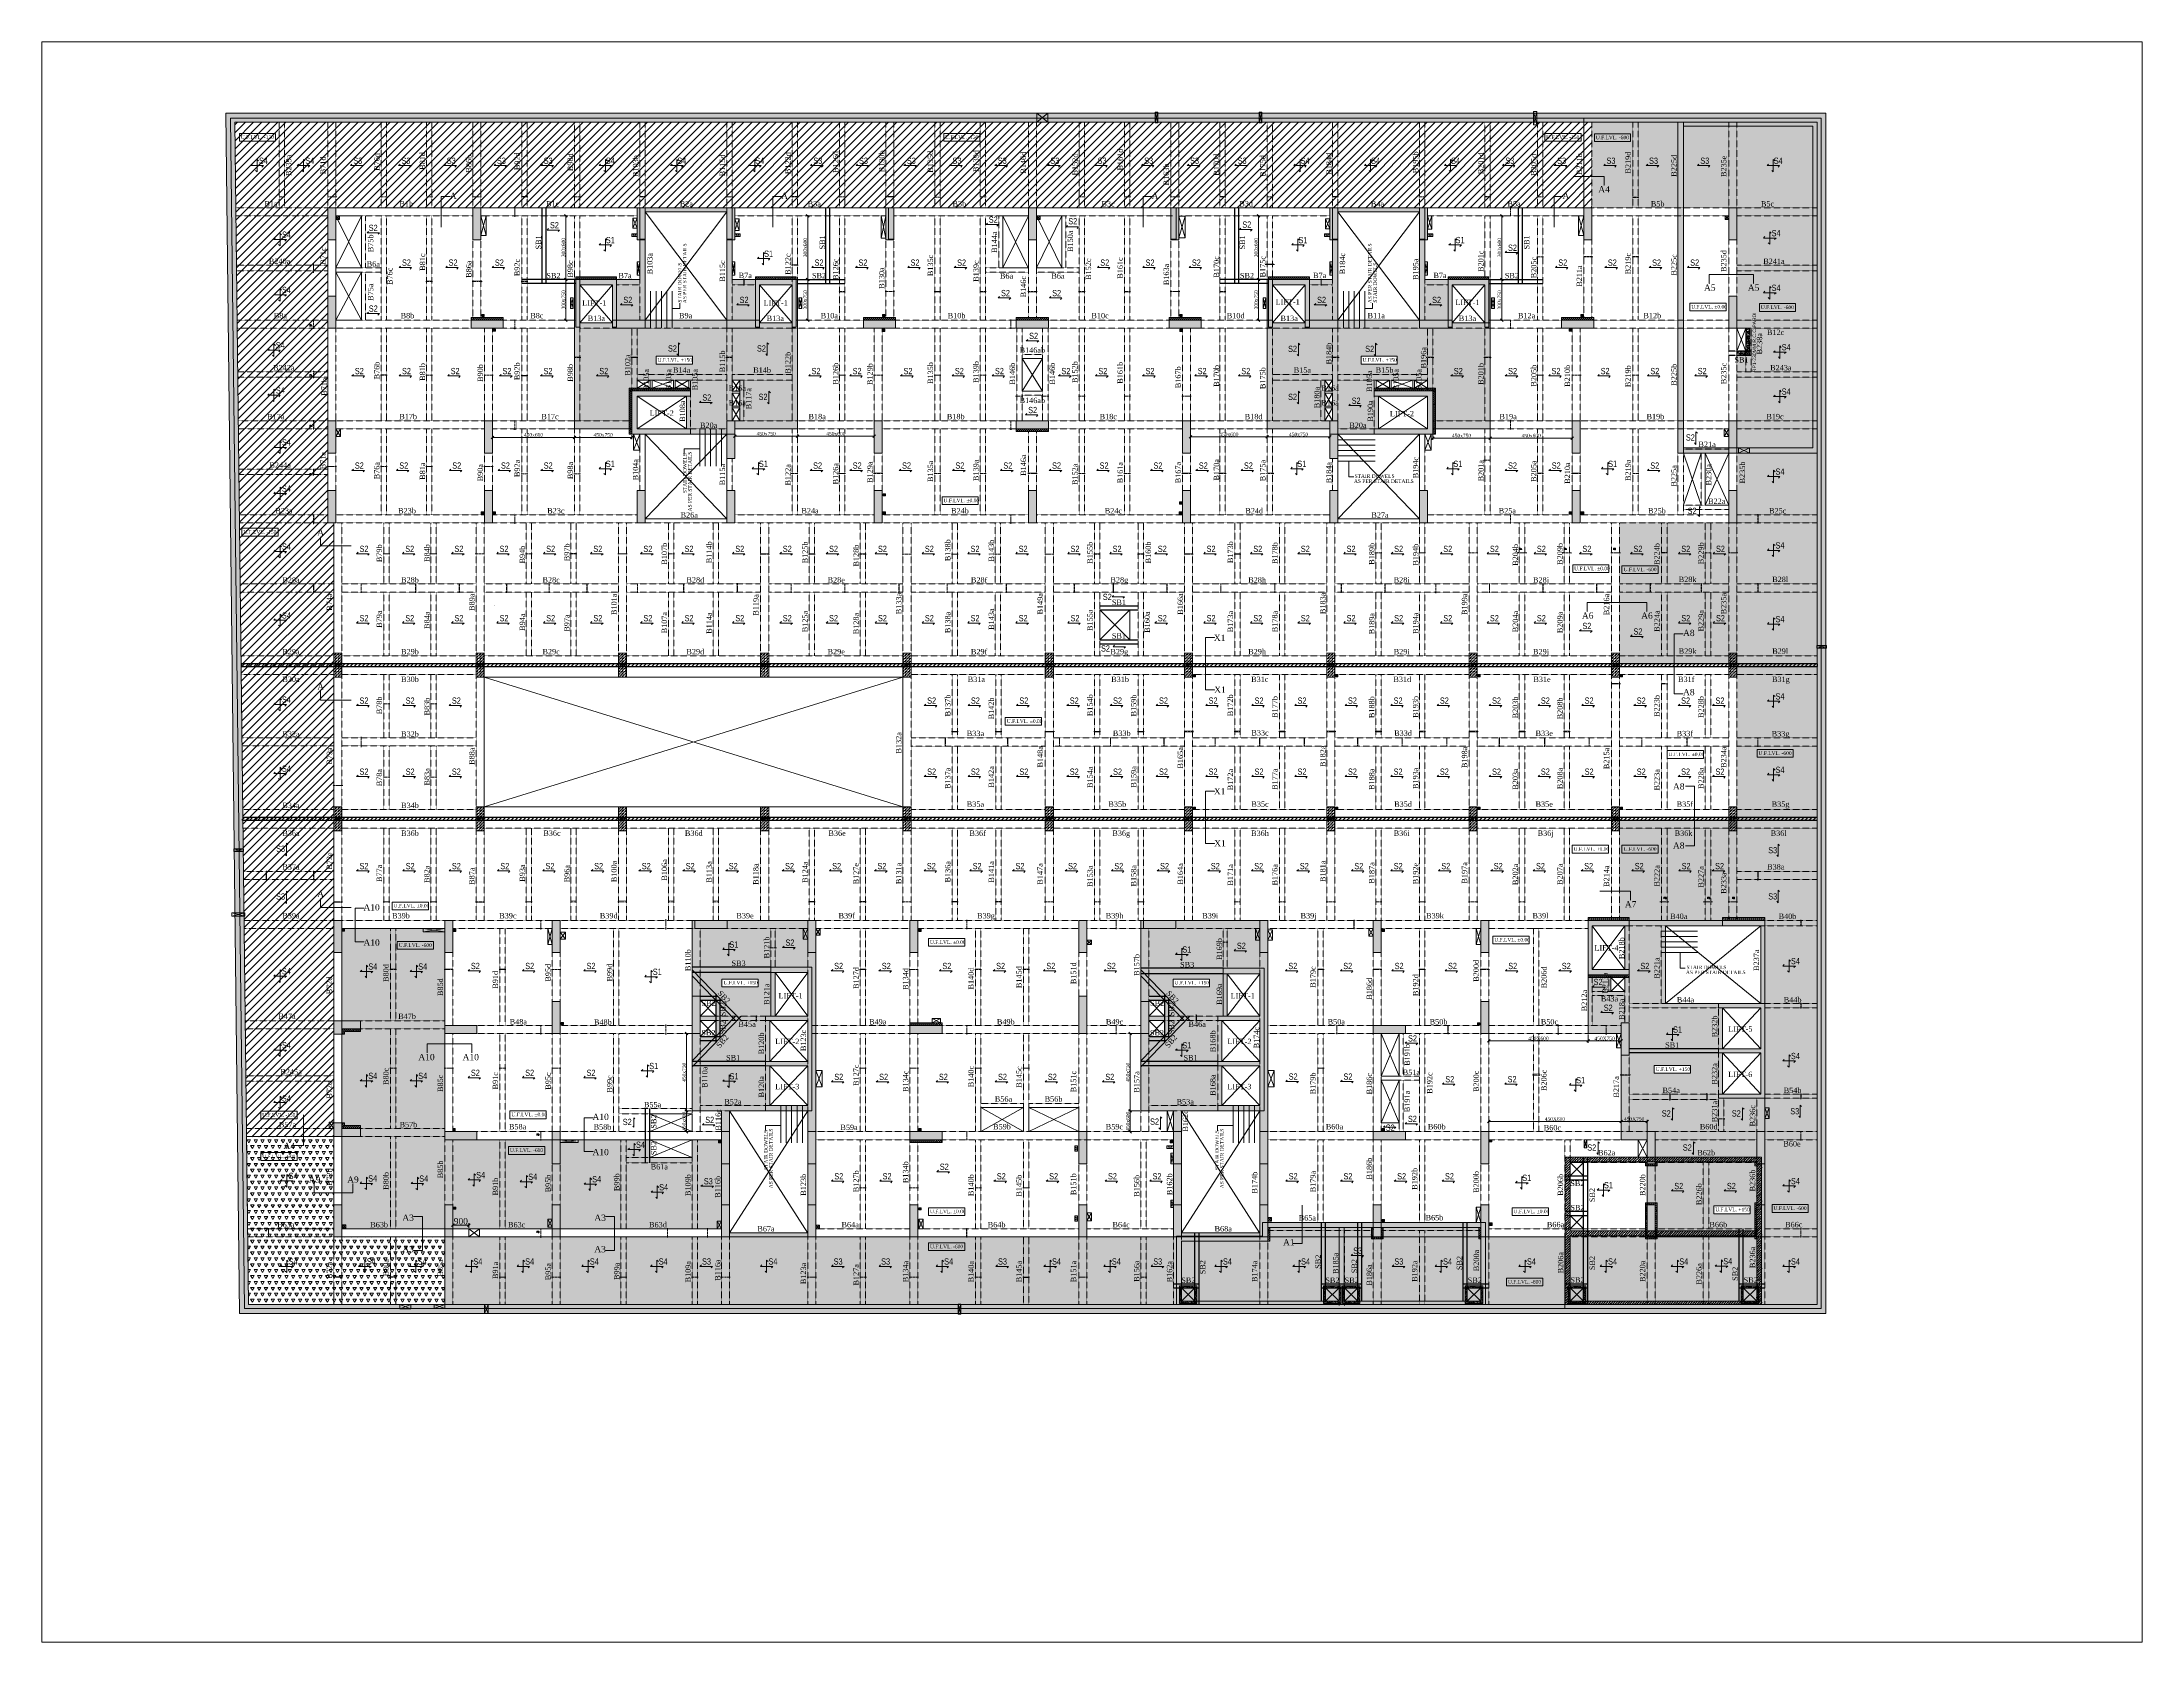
# Model space of a CAD drawing. Header units: millimetres. Extents: x 9781889 to 10654170, y -7832723 to -7608561.
# Drawn here: x 9783189 to 9900496, y -7819469 to -7730084 of the extents above; entities that cross this region are included whole.
import ezdxf
from ezdxf.enums import TextEntityAlignment as Align

# ---------------------------------------------------------------- set-up
doc = ezdxf.new("R2010")
doc.units = ezdxf.units.MM
doc.header["$LTSCALE"] = 10
doc.header["$PDMODE"] = 3
for name, pattern in [('CENTER', [2, 1.25, -0.25, 0.25, -0.25]), ('DASHED', [0.75, 0.5, -0.25]), ('HIDDEN', [0.375, 0.25, -0.125])]:
    doc.linetypes.add(name, pattern=pattern)
for name, color, linetype, lineweight in [('F-SLEEVES', 254, 'Continuous', 0), ('LVL', 3, 'Continuous', 0), ('PL-CUTOUT', 1, 'Continuous', 0), ('S-B-100X600', 2, 'HIDDEN', 0), ('S-B-115X600', 6, 'HIDDEN', 0), ('S-B-230X450', 15, 'HIDDEN', 0), ('S-B-230X600', 1, 'HIDDEN', 0), ('S-B-230X750', 61, 'HIDDEN', 0), ('S-B-230X900', 211, 'HIDDEN', 0), ('S-B-300X1200', 120, 'HIDDEN', 0), ('S-B-300X450', 35, 'HIDDEN', 0), ('S-B-300X600', 30, 'HIDDEN', 0), ('S-B-300X750', 91, 'HIDDEN', 0), ('S-B-450X1050', 200, 'HIDDEN', 0), ('S-B-450X1200', 7, 'HIDDEN', 0), ('S-B-450X450', 145, 'HIDDEN', 0), ('S-B-450X600', 140, 'HIDDEN', 0), ('S-B-450X750', 230, 'HIDDEN', 0), ('S-B-450X900', 151, 'HIDDEN', 0), ('S-COL-UP TO 4TH', 5, 'Continuous', 0), ('S-COLUMN_H', 250, 'Continuous', 0), ('S-CUT OUT LINE', 9, 'Continuous', 0), ('S-DIM L.S.', 7, 'Continuous', 0), ('S-HATCH LVL', 8, 'Continuous', 0), ('S-LVL-DIM', 3, 'Continuous', 0), ('S-SECTION MARK', 7, 'Continuous', 0), ('S-SHEET', 251, 'Continuous', 0), ('S-STEEL SLAB', 6, 'Continuous', 0), ('S-STEEL-1', 1, 'Continuous', 0), ('S-TEXT', 7, 'Continuous', 0), ('S-TEXT B', 7, 'Continuous', 0), ('S-TEXT SHEET', 7, 'Continuous', 0), ('S-TEXT TITLE', 1, 'Continuous', 0), ('S.HATCH', 8, 'Continuous', 0), ('SLAB NO', 30, 'Continuous', 0), ('TE-E-CUTOUT', 1, 'Continuous', 0)]:
    doc.layers.add(name, color=color, linetype=linetype, lineweight=lineweight)
doc.layers.add('S-COLUMN & WALL', color=7, linetype='Continuous', lineweight=18, true_color=0xfa321e)
doc.layers.add('SB', color=3, linetype='Continuous')
doc.styles.add('135', font='arial.ttf', dxfattribs={"width": 0.8, "height": 135})
doc.styles.add('ARIAL', font='arial.ttf')
doc.styles.add('ROMANS', font='romans.shx')
doc.styles.get("Standard").update_dxf_attribs({"font": 'arial.ttf'})
doc.styles.add('TEXT', font='times.ttf')
doc.dimstyles.new('75', dxfattribs={"dimtxt": 135, "dimasz": 90, "dimexe": 0.1, "dimexo": 0.03, "dimgap": 0.09, "dimtad": 1, "dimdec": 0, "dimzin": 0, "dimdsep": 46, "dimtxsty": '135', "dimblk": 'ARCHTICK', "dimcen": 0.09, "dimclrd": 256, "dimclre": 256, "dimclrt": 256, "dimadec": 0, "dimazin": 0, "dimtfac": 1, "dimtdec": 0, "dimtofl": 0, "dimtmove": 1, "dimatfit": 3, "dimldrblk": 'DOTSMALL', "dimfxl": 1, "dimtolj": 1, "dimtzin": 0, "dimlwd": -1, "dimlwe": -1, "dimarcsym": 0})
doc.dimstyles.new('SETU_1', dxfattribs={"dimtxt": 200, "dimasz": 150, "dimexe": 100, "dimexo": 50, "dimgap": 35, "dimtad": 1, "dimdec": 0, "dimzin": 0, "dimdsep": 46, "dimtxsty": 'Standard', "dimblk": 'OBLIQUE', "dimcen": 150, "dimdle": 25, "dimclrd": 256, "dimclre": 7, "dimclrt": 256, "dimadec": 0, "dimazin": 0, "dimtfac": 1, "dimtdec": 0, "dimtofl": 0, "dimtmove": 1, "dimatfit": 3, "dimfxl": 1, "dimtolj": 1, "dimtzin": 0, "dimlwd": -1, "dimlwe": 5, "dimarcsym": 1})
pattern_1 = [(0, (107.31, -616.97), (79.375, 79.375), [79.375, -79.375]), (90, (186.68, -616.97), (-79.375, 79.375), [79.375, -79.375])]
pattern_2 = [(0, (412.31, -616.97), (79.375, 79.375), [79.375, -79.375]), (90, (491.68, -616.97), (-79.375, 79.375), [79.375, -79.375])]
pattern_3 = [(0, (241.796, -616.97), (79.375, 79.375), [79.375, -79.375]), (90, (321.17, -616.97), (-79.375, 79.375), [79.375, -79.375])]
pattern_4 = [(0, (241.796, -616.97), (79.375, 79.375), [79.375, -79.375]), (90, (321.17, -616.97), (-79.375, 79.375), [79.375, -79.375])]
pattern_5 = [(0, (241.796, -616.97), (79.375, 79.375), [79.375, -79.375]), (90, (321.17, -616.97), (-79.375, 79.375), [79.375, -79.375])]
pattern_6 = [(0, (107.31, -616.97), (79.375, 79.375), [79.375, -79.375]), (90, (186.68, -616.97), (-79.375, 79.375), [79.375, -79.375])]
pattern_7 = [(0, (107.31, -616.97), (79.375, 79.375), [79.375, -79.375]), (90, (186.68, -616.97), (-79.375, 79.375), [79.375, -79.375])]
pattern_8 = [(0, (412.31, -386.97), (79.375, 79.375), [79.375, -79.375]), (90, (491.68, -386.97), (-79.375, 79.375), [79.375, -79.375])]
pattern_9 = [(0, (241.796, -386.97), (79.375, 79.375), [79.375, -79.375]), (90, (321.17, -386.97), (-79.375, 79.375), [79.375, -79.375])]
pattern_10 = [(0, (241.796, -386.97), (79.375, 79.375), [79.375, -79.375]), (90, (321.17, -386.97), (-79.375, 79.375), [79.375, -79.375])]
pattern_11 = [(0, (107.31, -386.97), (79.375, 79.375), [79.375, -79.375]), (90, (186.68, -386.97), (-79.375, 79.375), [79.375, -79.375])]
pattern_12 = [(0, (107.31, -386.97), (79.375, 79.375), [79.375, -79.375]), (90, (186.68, -386.97), (-79.375, 79.375), [79.375, -79.375])]
pattern_13 = [(0, (107.31, -386.97), (79.375, 79.375), [79.375, -79.375]), (90, (186.68, -386.97), (-79.375, 79.375), [79.375, -79.375])]
pattern_14 = [(0, (107.31, -386.97), (79.375, 79.375), [79.375, -79.375]), (90, (186.68, -386.97), (-79.375, 79.375), [79.375, -79.375])]
pattern_15 = [(45, (242.32, -28.94), (-56.12660076, 56.12660076), [])]
pattern_16 = [(45, (-38451.585, -28.94), (-56.12660076, 56.12660076), [])]

# ---------------------------------------------------------------- blocks, each defined once
blk = doc.blocks.new('_ArchTick')
at = {"color": 0, "linetype": 'ByBlock', "const_width": 0.15}
blk.add_lwpolyline([(-0.5, -0.5), (0.5, 0.5)], dxfattribs=at)
blk = doc.blocks.new('A$C24ca497e')
at = {"layer": 'S-COLUMN & WALL', "ltscale": 0.1}
h = blk.add_hatch(dxfattribs=at)
h.set_pattern_fill('ANSI35', color=8, scale=25)
h.set_pattern_definition([(45, (-9895245.52, 7734564.1), (-112.2532015, 112.2532015), []), (45, (-9895133.26, 7734564.1), (-112.2532015, 112.2532015), [198.4375, -39.6875, 0, -39.6875])])
h.paths.add_polyline_path([(-7468, -230), (-230, -230), (-230, -18188), (-7468, -18188)], flags=16)
h.paths.add_polyline_path([(-7768, 0), (0, 0), (0, -18488), (-7768, -18488)])
for points in [[(-7768, -18488), (0, -18488), (0, 0), (-7768, 0)], [(-230, -230), (-7468, -230), (-7468, -18188), (-230, -18188)]]:
    blk.add_lwpolyline(points, close=True, dxfattribs=at)
blk = doc.blocks.new('SLAB')
at = {"layer": 'S-STEEL SLAB'}
blk.add_lwpolyline([(71, -36), (0, -107), (0, 501), (-71, 430)], dxfattribs=at)
blk = doc.blocks.new('A$C425274A0')
at = {"linetype": 'Continuous', "ltscale": 20}
for p, q in [((-0.06, 0.05), (0.07, -0.07)), ((0.07, 0.05), (-0.06, -0.07))]:
    blk.add_line(p, q, dxfattribs=at)
blk.add_lwpolyline([(-0.06, -0.07), (-0.06, 0.05), (0.07, 0.05), (0.07, -0.07), (-0.06, -0.07)], dxfattribs=at)
blk = doc.blocks.new('*U1440')
at = {"color": 7, "linetype": 'CENTER', "ltscale": 10}
blk.add_lwpolyline([(-268, 0), (98, 0)], dxfattribs=at)
at = {"color": 4, "const_width": 5}
blk.add_lwpolyline([(-246, -42), (75, -42), (75, 42), (-246, 42)], close=True, dxfattribs=at)
blk = doc.blocks.new('*U1405')
at = {"color": 7, "linetype": 'CENTER', "ltscale": 10}
blk.add_lwpolyline([(-268, 0), (98, 0)], dxfattribs=at)
at = {"color": 4, "const_width": 5}
blk.add_lwpolyline([(-246, -42), (75, -42), (75, 42), (-246, 42)], close=True, dxfattribs=at)
blk = doc.blocks.new('*U1402')
at = {"color": 7, "linetype": 'CENTER', "ltscale": 10}
blk.add_lwpolyline([(-430, 0), (98, 0)], dxfattribs=at)
at = {"color": 4, "const_width": 5}
blk.add_lwpolyline([(-408, -42), (75, -42), (75, 42), (-408, 42)], close=True, dxfattribs=at)
blk = doc.blocks.new('*U1403')
at = {"color": 7, "linetype": 'CENTER', "ltscale": 10}
blk.add_lwpolyline([(-430, 0), (98, 0)], dxfattribs=at)
at = {"color": 4, "const_width": 5}
blk.add_lwpolyline([(-408, -42), (75, -42), (75, 42), (-408, 42)], close=True, dxfattribs=at)
blk = doc.blocks.new('*U1404')
at = {"color": 7, "linetype": 'CENTER', "ltscale": 10}
blk.add_lwpolyline([(-430, 0), (98, 0)], dxfattribs=at)
at = {"color": 4, "const_width": 5}
blk.add_lwpolyline([(-408, -42), (75, -42), (75, 42), (-408, 42)], close=True, dxfattribs=at)
blk = doc.blocks.new('*U1401')
at = {"color": 7, "linetype": 'CENTER', "ltscale": 10}
blk.add_lwpolyline([(-456, 0), (98, 0)], dxfattribs=at)
at = {"color": 4, "const_width": 5}
blk.add_lwpolyline([(-434, -42), (75, -42), (75, 42), (-434, 42)], close=True, dxfattribs=at)
blk = doc.blocks.new('*U1406')
at = {"color": 7, "linetype": 'CENTER', "ltscale": 10}
blk.add_lwpolyline([(-268, 0), (98, 0)], dxfattribs=at)
at = {"color": 4, "const_width": 5}
blk.add_lwpolyline([(-246, -42), (75, -42), (75, 42), (-246, 42)], close=True, dxfattribs=at)
blk = doc.blocks.new('*U1441')
at = {"color": 7, "linetype": 'CENTER', "ltscale": 10}
blk.add_lwpolyline([(-268, 0), (283, 0)], dxfattribs=at)
at = {"color": 20, "const_width": 5}
blk.add_lwpolyline([(-246, -55), (260, -55), (260, 55), (-246, 55)], close=True, dxfattribs=at)
blk = doc.blocks.new('*U1442')
at = {"color": 7, "linetype": 'CENTER', "ltscale": 10}
blk.add_lwpolyline([(-268, 0), (283, 0)], dxfattribs=at)
at = {"color": 20, "const_width": 5}
blk.add_lwpolyline([(-246, -55), (260, -55), (260, 55), (-246, 55)], close=True, dxfattribs=at)
blk = doc.blocks.new('*U1443')
at = {"color": 7, "linetype": 'CENTER', "ltscale": 10}
blk.add_lwpolyline([(-268, 0), (283, 0)], dxfattribs=at)
at = {"color": 6, "const_width": 5}
blk.add_lwpolyline([(-246, -80), (260, -80), (260, 80), (-246, 80)], close=True, dxfattribs=at)
blk = doc.blocks.new('*U1444')
at = {"color": 7, "linetype": 'CENTER', "ltscale": 10}
blk.add_lwpolyline([(-268, 0), (98, 0)], dxfattribs=at)
at = {"color": 4, "const_width": 5}
blk.add_lwpolyline([(-246, -42), (75, -42), (75, 42), (-246, 42)], close=True, dxfattribs=at)
blk = doc.blocks.new('*U1445')
at = {"color": 7, "linetype": 'CENTER', "ltscale": 10}
blk.add_lwpolyline([(-268, 0), (98, 0)], dxfattribs=at)
at = {"color": 4, "const_width": 5}
blk.add_lwpolyline([(-246, -42), (75, -42), (75, 42), (-246, 42)], close=True, dxfattribs=at)
blk = doc.blocks.new('*U1446')
at = {"color": 7, "linetype": 'CENTER', "ltscale": 10}
blk.add_lwpolyline([(-411, 0), (98, 0)], dxfattribs=at)
at = {"color": 4, "const_width": 5}
blk.add_lwpolyline([(-388, -42), (75, -42), (75, 42), (-388, 42)], close=True, dxfattribs=at)
blk = doc.blocks.new('*U1447')
at = {"color": 7, "linetype": 'CENTER', "ltscale": 10}
blk.add_lwpolyline([(-268, 0), (98, 0)], dxfattribs=at)
at = {"color": 6, "const_width": 5}
blk.add_lwpolyline([(-246, -80), (75, -80), (75, 80), (-246, 80)], close=True, dxfattribs=at)
blk = doc.blocks.new('*U1452')
at = {"color": 7, "linetype": 'CENTER', "ltscale": 10}
blk.add_lwpolyline([(-268, 0), (98, 0)], dxfattribs=at)
at = {"color": 20, "const_width": 5}
blk.add_lwpolyline([(-246, -55), (75, -55), (75, 55), (-246, 55)], close=True, dxfattribs=at)
blk = doc.blocks.new('*U1593')
at = {"color": 7, "linetype": 'CENTER', "ltscale": 10}
blk.add_lwpolyline([(-446, 0), (98, 0)], dxfattribs=at)
at = {"color": 20, "const_width": 5}
blk.add_lwpolyline([(-424, -55), (75, -55), (75, 55), (-424, 55)], close=True, dxfattribs=at)
blk = doc.blocks.new('*U1413')
at = {"color": 7, "linetype": 'CENTER', "ltscale": 10}
blk.add_lwpolyline([(-268, 0), (98, 0)], dxfattribs=at)
at = {"color": 4, "const_width": 5}
blk.add_lwpolyline([(-246, -42), (75, -42), (75, 42), (-246, 42)], close=True, dxfattribs=at)
blk = doc.blocks.new('*U1430')
at = {"color": 7, "linetype": 'CENTER', "ltscale": 10}
blk.add_lwpolyline([(-268, 0), (98, 0)], dxfattribs=at)
at = {"color": 4, "const_width": 5}
blk.add_lwpolyline([(-246, -42), (75, -42), (75, 42), (-246, 42)], close=True, dxfattribs=at)
blk = doc.blocks.new('*U1431')
at = {"color": 7, "linetype": 'CENTER', "ltscale": 10}
blk.add_lwpolyline([(-268, 0), (98, 0)], dxfattribs=at)
at = {"color": 4, "const_width": 5}
blk.add_lwpolyline([(-246, -42), (75, -42), (75, 42), (-246, 42)], close=True, dxfattribs=at)
blk = doc.blocks.new('*U1432')
at = {"color": 7, "linetype": 'CENTER', "ltscale": 10}
blk.add_lwpolyline([(-268, 0), (98, 0)], dxfattribs=at)
at = {"color": 4, "const_width": 5}
blk.add_lwpolyline([(-246, -42), (75, -42), (75, 42), (-246, 42)], close=True, dxfattribs=at)
blk = doc.blocks.new('*U1433')
at = {"color": 7, "linetype": 'CENTER', "ltscale": 10}
blk.add_lwpolyline([(-268, 0), (98, 0)], dxfattribs=at)
at = {"color": 4, "const_width": 5}
blk.add_lwpolyline([(-246, -42), (75, -42), (75, 42), (-246, 42)], close=True, dxfattribs=at)
blk = doc.blocks.new('*U1434')
at = {"color": 7, "linetype": 'CENTER', "ltscale": 10}
blk.add_lwpolyline([(-268, 0), (98, 0)], dxfattribs=at)
at = {"color": 4, "const_width": 5}
blk.add_lwpolyline([(-246, -42), (75, -42), (75, 42), (-246, 42)], close=True, dxfattribs=at)
blk = doc.blocks.new('*U1435')
at = {"color": 7, "linetype": 'CENTER', "ltscale": 10}
blk.add_lwpolyline([(-268, 0), (98, 0)], dxfattribs=at)
at = {"color": 4, "const_width": 5}
blk.add_lwpolyline([(-246, -42), (75, -42), (75, 42), (-246, 42)], close=True, dxfattribs=at)
blk = doc.blocks.new('*U1436')
at = {"color": 7, "linetype": 'CENTER', "ltscale": 10}
blk.add_lwpolyline([(-268, 0), (98, 0)], dxfattribs=at)
at = {"color": 4, "const_width": 5}
blk.add_lwpolyline([(-246, -42), (75, -42), (75, 42), (-246, 42)], close=True, dxfattribs=at)
blk = doc.blocks.new('*U1437')
at = {"color": 7, "linetype": 'CENTER', "ltscale": 10}
blk.add_lwpolyline([(-268, 0), (98, 0)], dxfattribs=at)
at = {"color": 4, "const_width": 5}
blk.add_lwpolyline([(-246, -42), (75, -42), (75, 42), (-246, 42)], close=True, dxfattribs=at)
blk = doc.blocks.new('*U1438')
at = {"color": 7, "linetype": 'CENTER', "ltscale": 10}
blk.add_lwpolyline([(-268, 0), (98, 0)], dxfattribs=at)
at = {"color": 4, "const_width": 5}
blk.add_lwpolyline([(-246, -42), (75, -42), (75, 42), (-246, 42)], close=True, dxfattribs=at)
blk = doc.blocks.new('*U1439')
at = {"color": 7, "linetype": 'CENTER', "ltscale": 10}
blk.add_lwpolyline([(-268, 0), (98, 0)], dxfattribs=at)
at = {"color": 4, "const_width": 5}
blk.add_lwpolyline([(-246, -42), (75, -42), (75, 42), (-246, 42)], close=True, dxfattribs=at)
blk = doc.blocks.new('*U1485')
at = {"color": 7, "linetype": 'CENTER', "ltscale": 10}
blk.add_lwpolyline([(-418, 0), (98, 0)], dxfattribs=at)
at = {"color": 20, "const_width": 5}
blk.add_lwpolyline([(-396, -55), (75, -55), (75, 55), (-396, 55)], close=True, dxfattribs=at)
blk = doc.blocks.new('*U1410')
at = {"color": 7, "linetype": 'CENTER', "ltscale": 10}
blk.add_lwpolyline([(-268, 0), (98, 0)], dxfattribs=at)
at = {"color": 4, "const_width": 5}
blk.add_lwpolyline([(-246, -42), (75, -42), (75, 42), (-246, 42)], close=True, dxfattribs=at)
blk = doc.blocks.new('*U1411')
at = {"color": 7, "linetype": 'CENTER', "ltscale": 10}
blk.add_lwpolyline([(-268, 0), (98, 0)], dxfattribs=at)
at = {"color": 4, "const_width": 5}
blk.add_lwpolyline([(-246, -42), (75, -42), (75, 42), (-246, 42)], close=True, dxfattribs=at)
blk = doc.blocks.new('*U1412')
at = {"color": 7, "linetype": 'CENTER', "ltscale": 10}
blk.add_lwpolyline([(-422, 0), (98, 0)], dxfattribs=at)
at = {"color": 4, "const_width": 5}
blk.add_lwpolyline([(-400, -42), (75, -42), (75, 42), (-400, 42)], close=True, dxfattribs=at)
blk = doc.blocks.new('*U1448')
at = {"color": 7, "linetype": 'CENTER', "ltscale": 10}
blk.add_lwpolyline([(-268, 0), (98, 0)], dxfattribs=at)
at = {"color": 4, "const_width": 5}
blk.add_lwpolyline([(-246, -42), (75, -42), (75, 42), (-246, 42)], close=True, dxfattribs=at)
blk = doc.blocks.new('*U1449')
at = {"color": 7, "linetype": 'CENTER', "ltscale": 10}
blk.add_lwpolyline([(-268, 0), (98, 0)], dxfattribs=at)
at = {"color": 4, "const_width": 5}
blk.add_lwpolyline([(-246, -42), (75, -42), (75, 42), (-246, 42)], close=True, dxfattribs=at)
blk = doc.blocks.new('*U1450')
at = {"color": 7, "linetype": 'CENTER', "ltscale": 10}
blk.add_lwpolyline([(-268, 0), (98, 0)], dxfattribs=at)
at = {"color": 4, "const_width": 5}
blk.add_lwpolyline([(-246, -42), (75, -42), (75, 42), (-246, 42)], close=True, dxfattribs=at)
blk = doc.blocks.new('*U1451')
at = {"color": 7, "linetype": 'CENTER', "ltscale": 10}
blk.add_lwpolyline([(-268, 0), (256, 0)], dxfattribs=at)
at = {"color": 4, "const_width": 5}
blk.add_lwpolyline([(-246, -42), (233, -42), (233, 42), (-246, 42)], close=True, dxfattribs=at)
blk = doc.blocks.new('*U1516')
at = {"color": 7, "linetype": 'CENTER', "ltscale": 10}
blk.add_lwpolyline([(-268, 0), (98, 0)], dxfattribs=at)
at = {"color": 4, "const_width": 5}
blk.add_lwpolyline([(-246, -42), (75, -42), (75, 42), (-246, 42)], close=True, dxfattribs=at)
blk = doc.blocks.new('*U1517')
at = {"color": 7, "linetype": 'CENTER', "ltscale": 10}
blk.add_lwpolyline([(-268, 0), (98, 0)], dxfattribs=at)
at = {"color": 4, "const_width": 5}
blk.add_lwpolyline([(-246, -42), (75, -42), (75, 42), (-246, 42)], close=True, dxfattribs=at)
blk = doc.blocks.new('*U1518')
at = {"color": 7, "linetype": 'CENTER', "ltscale": 10}
blk.add_lwpolyline([(-268, 0), (98, 0)], dxfattribs=at)
at = {"color": 4, "const_width": 5}
blk.add_lwpolyline([(-246, -42), (75, -42), (75, 42), (-246, 42)], close=True, dxfattribs=at)
blk = doc.blocks.new('*U1519')
at = {"color": 7, "linetype": 'CENTER', "ltscale": 10}
blk.add_lwpolyline([(-268, 0), (98, 0)], dxfattribs=at)
at = {"color": 4, "const_width": 5}
blk.add_lwpolyline([(-246, -42), (75, -42), (75, 42), (-246, 42)], close=True, dxfattribs=at)
blk = doc.blocks.new('*U1520')
at = {"color": 7, "linetype": 'CENTER', "ltscale": 10}
blk.add_lwpolyline([(-268, 0), (98, 0)], dxfattribs=at)
at = {"color": 4, "const_width": 5}
blk.add_lwpolyline([(-246, -42), (75, -42), (75, 42), (-246, 42)], close=True, dxfattribs=at)
blk = doc.blocks.new('*U1521')
at = {"color": 7, "linetype": 'CENTER', "ltscale": 10}
blk.add_lwpolyline([(-268, 0), (98, 0)], dxfattribs=at)
at = {"color": 4, "const_width": 5}
blk.add_lwpolyline([(-246, -42), (75, -42), (75, 42), (-246, 42)], close=True, dxfattribs=at)
blk = doc.blocks.new('*U1522')
at = {"color": 7, "linetype": 'CENTER', "ltscale": 10}
blk.add_lwpolyline([(-268, 0), (98, 0)], dxfattribs=at)
at = {"color": 4, "const_width": 5}
blk.add_lwpolyline([(-246, -42), (75, -42), (75, 42), (-246, 42)], close=True, dxfattribs=at)
blk = doc.blocks.new('*U1523')
at = {"color": 7, "linetype": 'CENTER', "ltscale": 10}
blk.add_lwpolyline([(-268, 0), (98, 0)], dxfattribs=at)
at = {"color": 4, "const_width": 5}
blk.add_lwpolyline([(-246, -42), (75, -42), (75, 42), (-246, 42)], close=True, dxfattribs=at)
blk = doc.blocks.new('*U1524')
at = {"color": 7, "linetype": 'CENTER', "ltscale": 10}
blk.add_lwpolyline([(-268, 0), (98, 0)], dxfattribs=at)
at = {"color": 4, "const_width": 5}
blk.add_lwpolyline([(-246, -42), (75, -42), (75, 42), (-246, 42)], close=True, dxfattribs=at)
blk = doc.blocks.new('*U1525')
at = {"color": 7, "linetype": 'CENTER', "ltscale": 10}
blk.add_lwpolyline([(-268, 0), (98, 0)], dxfattribs=at)
at = {"color": 4, "const_width": 5}
blk.add_lwpolyline([(-246, -42), (75, -42), (75, 42), (-246, 42)], close=True, dxfattribs=at)
blk = doc.blocks.new('*U1526')
at = {"color": 7, "linetype": 'CENTER', "ltscale": 10}
blk.add_lwpolyline([(-268, 0), (98, 0)], dxfattribs=at)
at = {"color": 4, "const_width": 5}
blk.add_lwpolyline([(-246, -42), (75, -42), (75, 42), (-246, 42)], close=True, dxfattribs=at)
blk = doc.blocks.new('*U1538')
at = {"color": 7, "linetype": 'CENTER', "ltscale": 10}
blk.add_lwpolyline([(-268, 0), (98, 0)], dxfattribs=at)
at = {"color": 4, "const_width": 5}
blk.add_lwpolyline([(-246, -42), (75, -42), (75, 42), (-246, 42)], close=True, dxfattribs=at)
blk = doc.blocks.new('*U1539')
at = {"color": 7, "linetype": 'CENTER', "ltscale": 10}
blk.add_lwpolyline([(-268, 0), (98, 0)], dxfattribs=at)
at = {"color": 4, "const_width": 5}
blk.add_lwpolyline([(-246, -42), (75, -42), (75, 42), (-246, 42)], close=True, dxfattribs=at)
blk = doc.blocks.new('*U1540')
at = {"color": 7, "linetype": 'CENTER', "ltscale": 10}
blk.add_lwpolyline([(-268, 0), (98, 0)], dxfattribs=at)
at = {"color": 4, "const_width": 5}
blk.add_lwpolyline([(-246, -42), (75, -42), (75, 42), (-246, 42)], close=True, dxfattribs=at)
blk = doc.blocks.new('*U1541')
at = {"color": 7, "linetype": 'CENTER', "ltscale": 10}
blk.add_lwpolyline([(-268, 0), (98, 0)], dxfattribs=at)
at = {"color": 4, "const_width": 5}
blk.add_lwpolyline([(-246, -42), (75, -42), (75, 42), (-246, 42)], close=True, dxfattribs=at)
blk = doc.blocks.new('*U1542')
at = {"color": 7, "linetype": 'CENTER', "ltscale": 10}
blk.add_lwpolyline([(-268, 0), (98, 0)], dxfattribs=at)
at = {"color": 4, "const_width": 5}
blk.add_lwpolyline([(-246, -42), (75, -42), (75, 42), (-246, 42)], close=True, dxfattribs=at)
blk = doc.blocks.new('*U1543')
at = {"color": 7, "linetype": 'CENTER', "ltscale": 10}
blk.add_lwpolyline([(-268, 0), (98, 0)], dxfattribs=at)
at = {"color": 4, "const_width": 5}
blk.add_lwpolyline([(-246, -42), (75, -42), (75, 42), (-246, 42)], close=True, dxfattribs=at)
blk = doc.blocks.new('*U1544')
at = {"color": 7, "linetype": 'CENTER', "ltscale": 10}
blk.add_lwpolyline([(-268, 0), (98, 0)], dxfattribs=at)
at = {"color": 4, "const_width": 5}
blk.add_lwpolyline([(-246, -42), (75, -42), (75, 42), (-246, 42)], close=True, dxfattribs=at)
blk = doc.blocks.new('*U1545')
at = {"color": 7, "linetype": 'CENTER', "ltscale": 10}
blk.add_lwpolyline([(-268, 0), (98, 0)], dxfattribs=at)
at = {"color": 4, "const_width": 5}
blk.add_lwpolyline([(-246, -42), (75, -42), (75, 42), (-246, 42)], close=True, dxfattribs=at)
blk = doc.blocks.new('*U1546')
at = {"color": 7, "linetype": 'CENTER', "ltscale": 10}
blk.add_lwpolyline([(-268, 0), (98, 0)], dxfattribs=at)
at = {"color": 4, "const_width": 5}
blk.add_lwpolyline([(-246, -42), (75, -42), (75, 42), (-246, 42)], close=True, dxfattribs=at)
blk = doc.blocks.new('*U1547')
at = {"color": 7, "linetype": 'CENTER', "ltscale": 10}
blk.add_lwpolyline([(-446, 0), (98, 0)], dxfattribs=at)
at = {"color": 4, "const_width": 5}
blk.add_lwpolyline([(-424, -42), (75, -42), (75, 42), (-424, 42)], close=True, dxfattribs=at)
blk = doc.blocks.new('*U1490')
at = {"color": 7, "linetype": 'CENTER', "ltscale": 10}
blk.add_lwpolyline([(-446, 0), (98, 0)], dxfattribs=at)
at = {"color": 4, "const_width": 5}
blk.add_lwpolyline([(-424, -42), (75, -42), (75, 42), (-424, 42)], close=True, dxfattribs=at)
blk = doc.blocks.new('*U1462')
at = {"color": 7, "linetype": 'CENTER', "ltscale": 10}
blk.add_lwpolyline([(-268, 0), (98, 0)], dxfattribs=at)
at = {"color": 4, "const_width": 5}
blk.add_lwpolyline([(-246, -42), (75, -42), (75, 42), (-246, 42)], close=True, dxfattribs=at)
blk = doc.blocks.new('*U1463')
at = {"color": 7, "linetype": 'CENTER', "ltscale": 10}
blk.add_lwpolyline([(-268, 0), (98, 0)], dxfattribs=at)
at = {"color": 4, "const_width": 5}
blk.add_lwpolyline([(-246, -42), (75, -42), (75, 42), (-246, 42)], close=True, dxfattribs=at)
blk = doc.blocks.new('*U1464')
at = {"color": 7, "linetype": 'CENTER', "ltscale": 10}
blk.add_lwpolyline([(-268, 0), (98, 0)], dxfattribs=at)
at = {"color": 4, "const_width": 5}
blk.add_lwpolyline([(-246, -42), (75, -42), (75, 42), (-246, 42)], close=True, dxfattribs=at)
blk = doc.blocks.new('*U1465')
at = {"color": 7, "linetype": 'CENTER', "ltscale": 10}
blk.add_lwpolyline([(-268, 0), (98, 0)], dxfattribs=at)
at = {"color": 4, "const_width": 5}
blk.add_lwpolyline([(-246, -42), (75, -42), (75, 42), (-246, 42)], close=True, dxfattribs=at)
blk = doc.blocks.new('*U1466')
at = {"color": 7, "linetype": 'CENTER', "ltscale": 10}
blk.add_lwpolyline([(-268, 0), (98, 0)], dxfattribs=at)
at = {"color": 4, "const_width": 5}
blk.add_lwpolyline([(-246, -42), (75, -42), (75, 42), (-246, 42)], close=True, dxfattribs=at)
blk = doc.blocks.new('*U1467')
at = {"color": 7, "linetype": 'CENTER', "ltscale": 10}
blk.add_lwpolyline([(-268, 0), (98, 0)], dxfattribs=at)
at = {"color": 4, "const_width": 5}
blk.add_lwpolyline([(-246, -42), (75, -42), (75, 42), (-246, 42)], close=True, dxfattribs=at)
blk = doc.blocks.new('*U1468')
at = {"color": 7, "linetype": 'CENTER', "ltscale": 10}
blk.add_lwpolyline([(-418, 0), (98, 0)], dxfattribs=at)
at = {"color": 4, "const_width": 5}
blk.add_lwpolyline([(-396, -42), (75, -42), (75, 42), (-396, 42)], close=True, dxfattribs=at)
blk = doc.blocks.new('*U1469')
at = {"color": 7, "linetype": 'CENTER', "ltscale": 10}
blk.add_lwpolyline([(-418, 0), (98, 0)], dxfattribs=at)
at = {"color": 4, "const_width": 5}
blk.add_lwpolyline([(-396, -42), (75, -42), (75, 42), (-396, 42)], close=True, dxfattribs=at)
blk = doc.blocks.new('*U1470')
at = {"color": 7, "linetype": 'CENTER', "ltscale": 10}
blk.add_lwpolyline([(-418, 0), (98, 0)], dxfattribs=at)
at = {"color": 4, "const_width": 5}
blk.add_lwpolyline([(-396, -42), (75, -42), (75, 42), (-396, 42)], close=True, dxfattribs=at)
blk = doc.blocks.new('*U1456')
at = {"color": 7, "linetype": 'CENTER', "ltscale": 10}
blk.add_lwpolyline([(-418, 0), (98, 0)], dxfattribs=at)
at = {"color": 4, "const_width": 5}
blk.add_lwpolyline([(-396, -42), (75, -42), (75, 42), (-396, 42)], close=True, dxfattribs=at)
blk = doc.blocks.new('*U1419')
at = {"color": 7, "linetype": 'CENTER', "ltscale": 10}
blk.add_lwpolyline([(-268, 0), (98, 0)], dxfattribs=at)
at = {"color": 4, "const_width": 5}
blk.add_lwpolyline([(-246, -42), (75, -42), (75, 42), (-246, 42)], close=True, dxfattribs=at)
blk = doc.blocks.new('*U1420')
at = {"color": 7, "linetype": 'CENTER', "ltscale": 10}
blk.add_lwpolyline([(-268, 0), (98, 0)], dxfattribs=at)
at = {"color": 4, "const_width": 5}
blk.add_lwpolyline([(-246, -42), (75, -42), (75, 42), (-246, 42)], close=True, dxfattribs=at)
blk = doc.blocks.new('*U1421')
at = {"color": 7, "linetype": 'CENTER', "ltscale": 10}
blk.add_lwpolyline([(-268, 0), (98, 0)], dxfattribs=at)
at = {"color": 4, "const_width": 5}
blk.add_lwpolyline([(-246, -42), (75, -42), (75, 42), (-246, 42)], close=True, dxfattribs=at)
blk = doc.blocks.new('*U1422')
at = {"color": 7, "linetype": 'CENTER', "ltscale": 10}
blk.add_lwpolyline([(-268, 0), (98, 0)], dxfattribs=at)
at = {"color": 4, "const_width": 5}
blk.add_lwpolyline([(-246, -42), (75, -42), (75, 42), (-246, 42)], close=True, dxfattribs=at)
blk = doc.blocks.new('*U1423')
at = {"color": 7, "linetype": 'CENTER', "ltscale": 10}
blk.add_lwpolyline([(-268, 0), (98, 0)], dxfattribs=at)
at = {"color": 4, "const_width": 5}
blk.add_lwpolyline([(-246, -42), (75, -42), (75, 42), (-246, 42)], close=True, dxfattribs=at)
blk = doc.blocks.new('*U1424')
at = {"color": 7, "linetype": 'CENTER', "ltscale": 10}
blk.add_lwpolyline([(-268, 0), (98, 0)], dxfattribs=at)
at = {"color": 4, "const_width": 5}
blk.add_lwpolyline([(-246, -42), (75, -42), (75, 42), (-246, 42)], close=True, dxfattribs=at)
blk = doc.blocks.new('*U1425')
at = {"color": 7, "linetype": 'CENTER', "ltscale": 10}
blk.add_lwpolyline([(-268, 0), (98, 0)], dxfattribs=at)
at = {"color": 4, "const_width": 5}
blk.add_lwpolyline([(-246, -42), (75, -42), (75, 42), (-246, 42)], close=True, dxfattribs=at)
blk = doc.blocks.new('*U1426')
at = {"color": 7, "linetype": 'CENTER', "ltscale": 10}
blk.add_lwpolyline([(-268, 0), (98, 0)], dxfattribs=at)
at = {"color": 4, "const_width": 5}
blk.add_lwpolyline([(-246, -42), (75, -42), (75, 42), (-246, 42)], close=True, dxfattribs=at)
blk = doc.blocks.new('*U1427')
at = {"color": 7, "linetype": 'CENTER', "ltscale": 10}
blk.add_lwpolyline([(-268, 0), (98, 0)], dxfattribs=at)
at = {"color": 4, "const_width": 5}
blk.add_lwpolyline([(-246, -42), (75, -42), (75, 42), (-246, 42)], close=True, dxfattribs=at)
blk = doc.blocks.new('*U1428')
at = {"color": 7, "linetype": 'CENTER', "ltscale": 10}
blk.add_lwpolyline([(-268, 0), (98, 0)], dxfattribs=at)
at = {"color": 4, "const_width": 5}
blk.add_lwpolyline([(-246, -42), (75, -42), (75, 42), (-246, 42)], close=True, dxfattribs=at)
blk = doc.blocks.new('*U1429')
at = {"color": 7, "linetype": 'CENTER', "ltscale": 10}
blk.add_lwpolyline([(-268, 0), (98, 0)], dxfattribs=at)
at = {"color": 4, "const_width": 5}
blk.add_lwpolyline([(-246, -42), (75, -42), (75, 42), (-246, 42)], close=True, dxfattribs=at)
blk = doc.blocks.new('*U1414')
at = {"color": 7, "linetype": 'CENTER', "ltscale": 10}
blk.add_lwpolyline([(-424, 0), (98, 0)], dxfattribs=at)
at = {"color": 20, "const_width": 5}
blk.add_lwpolyline([(-401, -55), (75, -55), (75, 55), (-401, 55)], close=True, dxfattribs=at)
blk = doc.blocks.new('*U1415')
at = {"color": 7, "linetype": 'CENTER', "ltscale": 10}
blk.add_lwpolyline([(-268, 0), (98, 0)], dxfattribs=at)
at = {"color": 4, "const_width": 5}
blk.add_lwpolyline([(-246, -42), (75, -42), (75, 42), (-246, 42)], close=True, dxfattribs=at)
blk = doc.blocks.new('*U1416')
at = {"color": 7, "linetype": 'CENTER', "ltscale": 10}
blk.add_lwpolyline([(-268, 0), (98, 0)], dxfattribs=at)
at = {"color": 4, "const_width": 5}
blk.add_lwpolyline([(-246, -42), (75, -42), (75, 42), (-246, 42)], close=True, dxfattribs=at)
blk = doc.blocks.new('*U1417')
at = {"color": 7, "linetype": 'CENTER', "ltscale": 10}
blk.add_lwpolyline([(-268, 0), (98, 0)], dxfattribs=at)
at = {"color": 4, "const_width": 5}
blk.add_lwpolyline([(-246, -42), (75, -42), (75, 42), (-246, 42)], close=True, dxfattribs=at)
blk = doc.blocks.new('*U1418')
at = {"color": 7, "linetype": 'CENTER', "ltscale": 10}
blk.add_lwpolyline([(-268, 0), (98, 0)], dxfattribs=at)
at = {"color": 4, "const_width": 5}
blk.add_lwpolyline([(-246, -42), (75, -42), (75, 42), (-246, 42)], close=True, dxfattribs=at)
blk = doc.blocks.new('*U1407')
at = {"color": 7, "linetype": 'CENTER', "ltscale": 10}
blk.add_lwpolyline([(-268, 0), (98, 0)], dxfattribs=at)
at = {"color": 4, "const_width": 5}
blk.add_lwpolyline([(-246, -42), (75, -42), (75, 42), (-246, 42)], close=True, dxfattribs=at)
blk = doc.blocks.new('*U1408')
at = {"color": 7, "linetype": 'CENTER', "ltscale": 10}
blk.add_lwpolyline([(-268, 0), (98, 0)], dxfattribs=at)
at = {"color": 4, "const_width": 5}
blk.add_lwpolyline([(-246, -42), (75, -42), (75, 42), (-246, 42)], close=True, dxfattribs=at)
blk = doc.blocks.new('*U1409')
at = {"color": 7, "linetype": 'CENTER', "ltscale": 10}
blk.add_lwpolyline([(-268, 0), (98, 0)], dxfattribs=at)
at = {"color": 4, "const_width": 5}
blk.add_lwpolyline([(-246, -42), (75, -42), (75, 42), (-246, 42)], close=True, dxfattribs=at)
blk = doc.blocks.new('*U1453')
at = {"color": 7, "linetype": 'CENTER', "ltscale": 10}
blk.add_lwpolyline([(-268, 0), (98, 0)], dxfattribs=at)
at = {"color": 4, "const_width": 5}
blk.add_lwpolyline([(-246, -42), (75, -42), (75, 42), (-246, 42)], close=True, dxfattribs=at)
blk = doc.blocks.new('*U1454')
at = {"color": 7, "linetype": 'CENTER', "ltscale": 10}
blk.add_lwpolyline([(-268, 0), (98, 0)], dxfattribs=at)
at = {"color": 4, "const_width": 5}
blk.add_lwpolyline([(-246, -42), (75, -42), (75, 42), (-246, 42)], close=True, dxfattribs=at)
blk = doc.blocks.new('*U1455')
at = {"color": 7, "linetype": 'CENTER', "ltscale": 10}
blk.add_lwpolyline([(-433, 0), (98, 0)], dxfattribs=at)
at = {"color": 4, "const_width": 5}
blk.add_lwpolyline([(-411, -42), (75, -42), (75, 42), (-411, 42)], close=True, dxfattribs=at)
blk = doc.blocks.new('*U1457')
at = {"color": 7, "linetype": 'CENTER', "ltscale": 10}
blk.add_lwpolyline([(-268, 0), (283, 0)], dxfattribs=at)
at = {"color": 4, "const_width": 5}
blk.add_lwpolyline([(-246, -42), (260, -42), (260, 42), (-246, 42)], close=True, dxfattribs=at)
blk = doc.blocks.new('*U1458')
at = {"color": 7, "linetype": 'CENTER', "ltscale": 10}
blk.add_lwpolyline([(-268, 0), (98, 0)], dxfattribs=at)
at = {"color": 4, "const_width": 5}
blk.add_lwpolyline([(-246, -42), (75, -42), (75, 42), (-246, 42)], close=True, dxfattribs=at)
blk = doc.blocks.new('*U1459')
at = {"color": 7, "linetype": 'CENTER', "ltscale": 10}
blk.add_lwpolyline([(-268, 0), (98, 0)], dxfattribs=at)
at = {"color": 4, "const_width": 5}
blk.add_lwpolyline([(-246, -42), (75, -42), (75, 42), (-246, 42)], close=True, dxfattribs=at)
blk = doc.blocks.new('*U1460')
at = {"color": 7, "linetype": 'CENTER', "ltscale": 10}
blk.add_lwpolyline([(-268, 0), (98, 0)], dxfattribs=at)
at = {"color": 4, "const_width": 5}
blk.add_lwpolyline([(-246, -42), (75, -42), (75, 42), (-246, 42)], close=True, dxfattribs=at)
blk = doc.blocks.new('*U1461')
at = {"color": 7, "linetype": 'CENTER', "ltscale": 10}
blk.add_lwpolyline([(-268, 0), (98, 0)], dxfattribs=at)
at = {"color": 4, "const_width": 5}
blk.add_lwpolyline([(-246, -42), (75, -42), (75, 42), (-246, 42)], close=True, dxfattribs=at)
blk = doc.blocks.new('*U1481')
at = {"color": 7, "linetype": 'CENTER', "ltscale": 10}
blk.add_lwpolyline([(-418, 0), (98, 0)], dxfattribs=at)
at = {"color": 4, "const_width": 5}
blk.add_lwpolyline([(-396, -42), (75, -42), (75, 42), (-396, 42)], close=True, dxfattribs=at)
blk = doc.blocks.new('*U1482')
at = {"color": 7, "linetype": 'CENTER', "ltscale": 10}
blk.add_lwpolyline([(-418, 0), (98, 0)], dxfattribs=at)
at = {"color": 4, "const_width": 5}
blk.add_lwpolyline([(-396, -42), (75, -42), (75, 42), (-396, 42)], close=True, dxfattribs=at)
blk = doc.blocks.new('*U1483')
at = {"color": 7, "linetype": 'CENTER', "ltscale": 10}
blk.add_lwpolyline([(-418, 0), (98, 0)], dxfattribs=at)
at = {"color": 4, "const_width": 5}
blk.add_lwpolyline([(-396, -42), (75, -42), (75, 42), (-396, 42)], close=True, dxfattribs=at)
blk = doc.blocks.new('*U1484')
at = {"color": 7, "linetype": 'CENTER', "ltscale": 10}
blk.add_lwpolyline([(-418, 0), (98, 0)], dxfattribs=at)
at = {"color": 4, "const_width": 5}
blk.add_lwpolyline([(-396, -42), (75, -42), (75, 42), (-396, 42)], close=True, dxfattribs=at)
blk = doc.blocks.new('*U1486')
at = {"color": 7, "linetype": 'CENTER', "ltscale": 10}
blk.add_lwpolyline([(-418, 0), (98, 0)], dxfattribs=at)
at = {"color": 20, "const_width": 5}
blk.add_lwpolyline([(-396, -55), (75, -55), (75, 55), (-396, 55)], close=True, dxfattribs=at)
blk = doc.blocks.new('*U1487')
at = {"color": 7, "linetype": 'CENTER', "ltscale": 10}
blk.add_lwpolyline([(-418, 0), (98, 0)], dxfattribs=at)
at = {"color": 4, "const_width": 5}
blk.add_lwpolyline([(-396, -42), (75, -42), (75, 42), (-396, 42)], close=True, dxfattribs=at)
blk = doc.blocks.new('*U1488')
at = {"color": 7, "linetype": 'CENTER', "ltscale": 10}
blk.add_lwpolyline([(-418, 0), (98, 0)], dxfattribs=at)
at = {"color": 4, "const_width": 5}
blk.add_lwpolyline([(-396, -42), (75, -42), (75, 42), (-396, 42)], close=True, dxfattribs=at)
blk = doc.blocks.new('*U1489')
at = {"color": 7, "linetype": 'CENTER', "ltscale": 10}
blk.add_lwpolyline([(-418, 0), (98, 0)], dxfattribs=at)
at = {"color": 4, "const_width": 5}
blk.add_lwpolyline([(-396, -42), (75, -42), (75, 42), (-396, 42)], close=True, dxfattribs=at)
blk = doc.blocks.new('*U1515')
at = {"color": 7, "linetype": 'CENTER', "ltscale": 10}
blk.add_lwpolyline([(-268, 0), (98, 0)], dxfattribs=at)
at = {"color": 4, "const_width": 5}
blk.add_lwpolyline([(-246, -42), (75, -42), (75, 42), (-246, 42)], close=True, dxfattribs=at)
blk = doc.blocks.new('*U1527')
at = {"color": 7, "linetype": 'CENTER', "ltscale": 10}
blk.add_lwpolyline([(-268, 0), (98, 0)], dxfattribs=at)
at = {"color": 4, "const_width": 5}
blk.add_lwpolyline([(-246, -42), (75, -42), (75, 42), (-246, 42)], close=True, dxfattribs=at)
blk = doc.blocks.new('*U1528')
at = {"color": 7, "linetype": 'CENTER', "ltscale": 10}
blk.add_lwpolyline([(-268, 0), (98, 0)], dxfattribs=at)
at = {"color": 20, "const_width": 5}
blk.add_lwpolyline([(-246, -55), (75, -55), (75, 55), (-246, 55)], close=True, dxfattribs=at)
blk = doc.blocks.new('*U1529')
at = {"color": 7, "linetype": 'CENTER', "ltscale": 10}
blk.add_lwpolyline([(-268, 0), (98, 0)], dxfattribs=at)
at = {"color": 20, "const_width": 5}
blk.add_lwpolyline([(-246, -55), (75, -55), (75, 55), (-246, 55)], close=True, dxfattribs=at)
blk = doc.blocks.new('*U1530')
at = {"color": 7, "linetype": 'CENTER', "ltscale": 10}
blk.add_lwpolyline([(-268, 0), (98, 0)], dxfattribs=at)
at = {"color": 20, "const_width": 5}
blk.add_lwpolyline([(-246, -55), (75, -55), (75, 55), (-246, 55)], close=True, dxfattribs=at)
blk = doc.blocks.new('*U1531')
at = {"color": 7, "linetype": 'CENTER', "ltscale": 10}
blk.add_lwpolyline([(-268, 0), (98, 0)], dxfattribs=at)
at = {"color": 4, "const_width": 5}
blk.add_lwpolyline([(-246, -42), (75, -42), (75, 42), (-246, 42)], close=True, dxfattribs=at)
blk = doc.blocks.new('*U1532')
at = {"color": 7, "linetype": 'CENTER', "ltscale": 10}
blk.add_lwpolyline([(-268, 0), (98, 0)], dxfattribs=at)
at = {"color": 4, "const_width": 5}
blk.add_lwpolyline([(-246, -42), (75, -42), (75, 42), (-246, 42)], close=True, dxfattribs=at)
blk = doc.blocks.new('*U1533')
at = {"color": 7, "linetype": 'CENTER', "ltscale": 10}
blk.add_lwpolyline([(-268, 0), (98, 0)], dxfattribs=at)
at = {"color": 4, "const_width": 5}
blk.add_lwpolyline([(-246, -42), (75, -42), (75, 42), (-246, 42)], close=True, dxfattribs=at)
blk = doc.blocks.new('*U1534')
at = {"color": 7, "linetype": 'CENTER', "ltscale": 10}
blk.add_lwpolyline([(-268, 0), (98, 0)], dxfattribs=at)
at = {"color": 4, "const_width": 5}
blk.add_lwpolyline([(-246, -42), (75, -42), (75, 42), (-246, 42)], close=True, dxfattribs=at)
blk = doc.blocks.new('*U1535')
at = {"color": 7, "linetype": 'CENTER', "ltscale": 10}
blk.add_lwpolyline([(-268, 0), (98, 0)], dxfattribs=at)
at = {"color": 4, "const_width": 5}
blk.add_lwpolyline([(-246, -42), (75, -42), (75, 42), (-246, 42)], close=True, dxfattribs=at)
blk = doc.blocks.new('*U1536')
at = {"color": 7, "linetype": 'CENTER', "ltscale": 10}
blk.add_lwpolyline([(-268, 0), (98, 0)], dxfattribs=at)
at = {"color": 4, "const_width": 5}
blk.add_lwpolyline([(-246, -42), (75, -42), (75, 42), (-246, 42)], close=True, dxfattribs=at)
blk = doc.blocks.new('*U1537')
at = {"color": 7, "linetype": 'CENTER', "ltscale": 10}
blk.add_lwpolyline([(-268, 0), (98, 0)], dxfattribs=at)
at = {"color": 4, "const_width": 5}
blk.add_lwpolyline([(-246, -42), (75, -42), (75, 42), (-246, 42)], close=True, dxfattribs=at)
blk = doc.blocks.new('*U1551')
at = {"color": 7, "linetype": 'CENTER', "ltscale": 10}
blk.add_lwpolyline([(-418, 0), (98, 0)], dxfattribs=at)
at = {"color": 4, "const_width": 5}
blk.add_lwpolyline([(-396, -42), (75, -42), (75, 42), (-396, 42)], close=True, dxfattribs=at)
blk = doc.blocks.new('*U1552')
at = {"color": 7, "linetype": 'CENTER', "ltscale": 10}
blk.add_lwpolyline([(-418, 0), (98, 0)], dxfattribs=at)
at = {"color": 4, "const_width": 5}
blk.add_lwpolyline([(-396, -42), (75, -42), (75, 42), (-396, 42)], close=True, dxfattribs=at)
blk = doc.blocks.new('*U1553')
at = {"color": 7, "linetype": 'CENTER', "ltscale": 10}
blk.add_lwpolyline([(-418, 0), (98, 0)], dxfattribs=at)
at = {"color": 4, "const_width": 5}
blk.add_lwpolyline([(-396, -42), (75, -42), (75, 42), (-396, 42)], close=True, dxfattribs=at)
blk = doc.blocks.new('*U1554')
at = {"color": 7, "linetype": 'CENTER', "ltscale": 10}
blk.add_lwpolyline([(-418, 0), (98, 0)], dxfattribs=at)
at = {"color": 4, "const_width": 5}
blk.add_lwpolyline([(-396, -42), (75, -42), (75, 42), (-396, 42)], close=True, dxfattribs=at)
blk = doc.blocks.new('*U1555')
at = {"color": 7, "linetype": 'CENTER', "ltscale": 10}
blk.add_lwpolyline([(-418, 0), (98, 0)], dxfattribs=at)
at = {"color": 4, "const_width": 5}
blk.add_lwpolyline([(-396, -42), (75, -42), (75, 42), (-396, 42)], close=True, dxfattribs=at)
blk = doc.blocks.new('*U1556')
at = {"color": 7, "linetype": 'CENTER', "ltscale": 10}
blk.add_lwpolyline([(-418, 0), (98, 0)], dxfattribs=at)
at = {"color": 20, "const_width": 5}
blk.add_lwpolyline([(-396, -55), (75, -55), (75, 55), (-396, 55)], close=True, dxfattribs=at)
blk = doc.blocks.new('*U1557')
at = {"color": 7, "linetype": 'CENTER', "ltscale": 10}
blk.add_lwpolyline([(-418, 0), (98, 0)], dxfattribs=at)
at = {"color": 20, "const_width": 5}
blk.add_lwpolyline([(-396, -55), (75, -55), (75, 55), (-396, 55)], close=True, dxfattribs=at)
blk = doc.blocks.new('*U1558')
at = {"color": 7, "linetype": 'CENTER', "ltscale": 10}
blk.add_lwpolyline([(-418, 0), (98, 0)], dxfattribs=at)
at = {"color": 20, "const_width": 5}
blk.add_lwpolyline([(-396, -55), (75, -55), (75, 55), (-396, 55)], close=True, dxfattribs=at)
blk = doc.blocks.new('*U1559')
at = {"color": 7, "linetype": 'CENTER', "ltscale": 10}
blk.add_lwpolyline([(-418, 0), (98, 0)], dxfattribs=at)
at = {"color": 20, "const_width": 5}
blk.add_lwpolyline([(-396, -55), (75, -55), (75, 55), (-396, 55)], close=True, dxfattribs=at)
blk = doc.blocks.new('*U1576')
at = {"color": 7, "linetype": 'CENTER', "ltscale": 10}
blk.add_lwpolyline([(-222, 0), (136, 0)], dxfattribs=at)
at = {"color": 4, "const_width": 5}
blk.add_lwpolyline([(-200, -42), (114, -42), (114, 42), (-200, 42)], close=True, dxfattribs=at)
blk = doc.blocks.new('*U1577')
at = {"color": 7, "linetype": 'CENTER', "ltscale": 10}
blk.add_lwpolyline([(-268, 0), (98, 0)], dxfattribs=at)
at = {"color": 4, "const_width": 5}
blk.add_lwpolyline([(-246, -42), (75, -42), (75, 42), (-246, 42)], close=True, dxfattribs=at)
blk = doc.blocks.new('*U1578')
at = {"color": 7, "linetype": 'CENTER', "ltscale": 10}
blk.add_lwpolyline([(-268, 0), (98, 0)], dxfattribs=at)
at = {"color": 4, "const_width": 5}
blk.add_lwpolyline([(-246, -42), (75, -42), (75, 42), (-246, 42)], close=True, dxfattribs=at)
blk = doc.blocks.new('*U1506')
at = {"color": 7, "linetype": 'CENTER', "ltscale": 10}
blk.add_lwpolyline([(-418, 0), (98, 0)], dxfattribs=at)
at = {"color": 4, "const_width": 5}
blk.add_lwpolyline([(-396, -42), (75, -42), (75, 42), (-396, 42)], close=True, dxfattribs=at)
blk = doc.blocks.new('*U1507')
at = {"color": 7, "linetype": 'CENTER', "ltscale": 10}
blk.add_lwpolyline([(-418, 0), (98, 0)], dxfattribs=at)
at = {"color": 4, "const_width": 5}
blk.add_lwpolyline([(-396, -42), (75, -42), (75, 42), (-396, 42)], close=True, dxfattribs=at)
blk = doc.blocks.new('*U1602')
at = {"color": 7, "linetype": 'CENTER', "ltscale": 10}
blk.add_lwpolyline([(-446, 0), (-30, 0)], dxfattribs=at)
at = {"color": 4, "const_width": 5}
blk.add_lwpolyline([(-424, -42), (-52, -42), (-52, 42), (-424, 42)], close=True, dxfattribs=at)
blk = doc.blocks.new('*U1508')
at = {"color": 7, "linetype": 'CENTER', "ltscale": 10}
blk.add_lwpolyline([(-446, 0), (98, 0)], dxfattribs=at)
at = {"color": 4, "const_width": 5}
blk.add_lwpolyline([(-424, -42), (75, -42), (75, 42), (-424, 42)], close=True, dxfattribs=at)
blk = doc.blocks.new('*U1509')
at = {"color": 7, "linetype": 'CENTER', "ltscale": 10}
blk.add_lwpolyline([(-446, 0), (98, 0)], dxfattribs=at)
at = {"color": 4, "const_width": 5}
blk.add_lwpolyline([(-424, -42), (75, -42), (75, 42), (-424, 42)], close=True, dxfattribs=at)
blk = doc.blocks.new('*U1510')
at = {"color": 7, "linetype": 'CENTER', "ltscale": 10}
blk.add_lwpolyline([(-446, 0), (98, 0)], dxfattribs=at)
at = {"color": 4, "const_width": 5}
blk.add_lwpolyline([(-424, -42), (75, -42), (75, 42), (-424, 42)], close=True, dxfattribs=at)
blk = doc.blocks.new('*U1594')
at = {"color": 7, "linetype": 'CENTER', "ltscale": 10}
blk.add_lwpolyline([(-446, 0), (98, 0)], dxfattribs=at)
at = {"color": 4, "const_width": 5}
blk.add_lwpolyline([(-424, -42), (75, -42), (75, 42), (-424, 42)], close=True, dxfattribs=at)
blk = doc.blocks.new('*U1595')
at = {"color": 7, "linetype": 'CENTER', "ltscale": 10}
blk.add_lwpolyline([(-423, 0), (98, 0)], dxfattribs=at)
at = {"color": 4, "const_width": 5}
blk.add_lwpolyline([(-401, -42), (75, -42), (75, 42), (-401, 42)], close=True, dxfattribs=at)
blk = doc.blocks.new('*U1603')
at = {"color": 7, "linetype": 'CENTER', "ltscale": 10}
blk.add_lwpolyline([(-430, 0), (98, 0)], dxfattribs=at)
at = {"color": 4, "const_width": 5}
blk.add_lwpolyline([(-408, -42), (75, -42), (75, 42), (-408, 42)], close=True, dxfattribs=at)
blk = doc.blocks.new('*U1604')
at = {"color": 7, "linetype": 'CENTER', "ltscale": 10}
blk.add_lwpolyline([(-430, 0), (98, 0)], dxfattribs=at)
at = {"color": 4, "const_width": 5}
blk.add_lwpolyline([(-408, -42), (75, -42), (75, 42), (-408, 42)], close=True, dxfattribs=at)
blk = doc.blocks.new('*U1605')
at = {"color": 7, "linetype": 'CENTER', "ltscale": 10}
blk.add_lwpolyline([(-430, 0), (98, 0)], dxfattribs=at)
at = {"color": 4, "const_width": 5}
blk.add_lwpolyline([(-408, -42), (75, -42), (75, 42), (-408, 42)], close=True, dxfattribs=at)
blk = doc.blocks.new('*U1606')
at = {"color": 7, "linetype": 'CENTER', "ltscale": 10}
blk.add_lwpolyline([(-430, 0), (98, 0)], dxfattribs=at)
at = {"color": 4, "const_width": 5}
blk.add_lwpolyline([(-408, -42), (75, -42), (75, 42), (-408, 42)], close=True, dxfattribs=at)
blk = doc.blocks.new('*U1607')
at = {"color": 7, "linetype": 'CENTER', "ltscale": 10}
blk.add_lwpolyline([(-446, 0), (98, 0)], dxfattribs=at)
at = {"color": 4, "const_width": 5}
blk.add_lwpolyline([(-424, -42), (75, -42), (75, 42), (-424, 42)], close=True, dxfattribs=at)
blk = doc.blocks.new('*U1608')
at = {"color": 7, "linetype": 'CENTER', "ltscale": 10}
blk.add_lwpolyline([(-268, 0), (98, 0)], dxfattribs=at)
at = {"color": 4, "const_width": 5}
blk.add_lwpolyline([(-246, -42), (75, -42), (75, 42), (-246, 42)], close=True, dxfattribs=at)
blk = doc.blocks.new('*U1609')
at = {"color": 7, "linetype": 'CENTER', "ltscale": 10}
blk.add_lwpolyline([(-268, 0), (98, 0)], dxfattribs=at)
at = {"color": 4, "const_width": 5}
blk.add_lwpolyline([(-246, -42), (75, -42), (75, 42), (-246, 42)], close=True, dxfattribs=at)
blk = doc.blocks.new('*U1498')
at = {"color": 7, "linetype": 'CENTER', "ltscale": 10}
blk.add_lwpolyline([(-418, 0), (98, 0)], dxfattribs=at)
at = {"color": 4, "const_width": 5}
blk.add_lwpolyline([(-396, -42), (75, -42), (75, 42), (-396, 42)], close=True, dxfattribs=at)
blk = doc.blocks.new('*U1499')
at = {"color": 7, "linetype": 'CENTER', "ltscale": 10}
blk.add_lwpolyline([(-418, 0), (98, 0)], dxfattribs=at)
at = {"color": 4, "const_width": 5}
blk.add_lwpolyline([(-396, -42), (75, -42), (75, 42), (-396, 42)], close=True, dxfattribs=at)
blk = doc.blocks.new('*U1500')
at = {"color": 7, "linetype": 'CENTER', "ltscale": 10}
blk.add_lwpolyline([(-418, 0), (98, 0)], dxfattribs=at)
at = {"color": 4, "const_width": 5}
blk.add_lwpolyline([(-396, -42), (75, -42), (75, 42), (-396, 42)], close=True, dxfattribs=at)
blk = doc.blocks.new('*U1501')
at = {"color": 7, "linetype": 'CENTER', "ltscale": 10}
blk.add_lwpolyline([(-418, 0), (98, 0)], dxfattribs=at)
at = {"color": 4, "const_width": 5}
blk.add_lwpolyline([(-396, -42), (75, -42), (75, 42), (-396, 42)], close=True, dxfattribs=at)
blk = doc.blocks.new('*U1502')
at = {"color": 7, "linetype": 'CENTER', "ltscale": 10}
blk.add_lwpolyline([(-418, 0), (98, 0)], dxfattribs=at)
at = {"color": 4, "const_width": 5}
blk.add_lwpolyline([(-396, -42), (75, -42), (75, 42), (-396, 42)], close=True, dxfattribs=at)
blk = doc.blocks.new('*U1503')
at = {"color": 7, "linetype": 'CENTER', "ltscale": 10}
blk.add_lwpolyline([(-418, 0), (98, 0)], dxfattribs=at)
at = {"color": 4, "const_width": 5}
blk.add_lwpolyline([(-396, -42), (75, -42), (75, 42), (-396, 42)], close=True, dxfattribs=at)
blk = doc.blocks.new('*U1504')
at = {"color": 7, "linetype": 'CENTER', "ltscale": 10}
blk.add_lwpolyline([(-418, 0), (98, 0)], dxfattribs=at)
at = {"color": 4, "const_width": 5}
blk.add_lwpolyline([(-396, -42), (75, -42), (75, 42), (-396, 42)], close=True, dxfattribs=at)
blk = doc.blocks.new('*U1505')
at = {"color": 7, "linetype": 'CENTER', "ltscale": 10}
blk.add_lwpolyline([(-418, 0), (98, 0)], dxfattribs=at)
at = {"color": 4, "const_width": 5}
blk.add_lwpolyline([(-396, -42), (75, -42), (75, 42), (-396, 42)], close=True, dxfattribs=at)
blk = doc.blocks.new('*U1548')
at = {"color": 7, "linetype": 'CENTER', "ltscale": 10}
blk.add_lwpolyline([(-418, 0), (98, 0)], dxfattribs=at)
at = {"color": 4, "const_width": 5}
blk.add_lwpolyline([(-396, -42), (75, -42), (75, 42), (-396, 42)], close=True, dxfattribs=at)
blk = doc.blocks.new('*U1549')
at = {"color": 7, "linetype": 'CENTER', "ltscale": 10}
blk.add_lwpolyline([(-418, 0), (98, 0)], dxfattribs=at)
at = {"color": 4, "const_width": 5}
blk.add_lwpolyline([(-396, -42), (75, -42), (75, 42), (-396, 42)], close=True, dxfattribs=at)
blk = doc.blocks.new('*U1550')
at = {"color": 7, "linetype": 'CENTER', "ltscale": 10}
blk.add_lwpolyline([(-418, 0), (98, 0)], dxfattribs=at)
at = {"color": 4, "const_width": 5}
blk.add_lwpolyline([(-396, -42), (75, -42), (75, 42), (-396, 42)], close=True, dxfattribs=at)
blk = doc.blocks.new('*U1623')
at = {"color": 7, "linetype": 'CENTER', "ltscale": 10}
blk.add_lwpolyline([(-294, 0), (98, 0)], dxfattribs=at)
at = {"color": 4, "const_width": 5}
blk.add_lwpolyline([(-271, -42), (75, -42), (75, 42), (-271, 42)], close=True, dxfattribs=at)
blk = doc.blocks.new('*U1624')
at = {"color": 7, "linetype": 'CENTER', "ltscale": 10}
blk.add_lwpolyline([(-294, 0), (98, 0)], dxfattribs=at)
at = {"color": 4, "const_width": 5}
blk.add_lwpolyline([(-271, -42), (75, -42), (75, 42), (-271, 42)], close=True, dxfattribs=at)
blk = doc.blocks.new('*U1625')
at = {"color": 7, "linetype": 'CENTER', "ltscale": 10}
blk.add_lwpolyline([(-268, 0), (98, 0)], dxfattribs=at)
at = {"color": 4, "const_width": 5}
blk.add_lwpolyline([(-246, -42), (75, -42), (75, 42), (-246, 42)], close=True, dxfattribs=at)
blk = doc.blocks.new('*U1626')
at = {"color": 7, "linetype": 'CENTER', "ltscale": 10}
blk.add_lwpolyline([(-268, 0), (98, 0)], dxfattribs=at)
at = {"color": 4, "const_width": 5}
blk.add_lwpolyline([(-246, -42), (75, -42), (75, 42), (-246, 42)], close=True, dxfattribs=at)
blk = doc.blocks.new('*U1627')
at = {"color": 7, "linetype": 'CENTER', "ltscale": 10}
blk.add_lwpolyline([(-371, 0), (38, 0)], dxfattribs=at)
at = {"color": 4, "const_width": 5}
blk.add_lwpolyline([(-348, -42), (15, -42), (15, 42), (-348, 42)], close=True, dxfattribs=at)
blk = doc.blocks.new('*U1628')
at = {"color": 7, "linetype": 'CENTER', "ltscale": 10}
blk.add_lwpolyline([(-371, 0), (38, 0)], dxfattribs=at)
at = {"color": 4, "const_width": 5}
blk.add_lwpolyline([(-348, -42), (15, -42), (15, 42), (-348, 42)], close=True, dxfattribs=at)
blk = doc.blocks.new('*U1629')
at = {"color": 7, "linetype": 'CENTER', "ltscale": 10}
blk.add_lwpolyline([(-371, 0), (38, 0)], dxfattribs=at)
at = {"color": 4, "const_width": 5}
blk.add_lwpolyline([(-348, -42), (15, -42), (15, 42), (-348, 42)], close=True, dxfattribs=at)
blk = doc.blocks.new('*U1630')
at = {"color": 7, "linetype": 'CENTER', "ltscale": 10}
blk.add_lwpolyline([(-268, 0), (98, 0)], dxfattribs=at)
at = {"color": 4, "const_width": 5}
blk.add_lwpolyline([(-246, -42), (75, -42), (75, 42), (-246, 42)], close=True, dxfattribs=at)
blk = doc.blocks.new('*U1596')
at = {"color": 7, "linetype": 'CENTER', "ltscale": 10}
blk.add_lwpolyline([(-268, 0), (98, 0)], dxfattribs=at)
at = {"color": 4, "const_width": 5}
blk.add_lwpolyline([(-246, -42), (75, -42), (75, 42), (-246, 42)], close=True, dxfattribs=at)
blk = doc.blocks.new('*U1597')
at = {"color": 7, "linetype": 'CENTER', "ltscale": 10}
blk.add_lwpolyline([(-430, 0), (98, 0)], dxfattribs=at)
at = {"color": 4, "const_width": 5}
blk.add_lwpolyline([(-408, -42), (75, -42), (75, 42), (-408, 42)], close=True, dxfattribs=at)
blk = doc.blocks.new('*U1491')
at = {"color": 7, "linetype": 'CENTER', "ltscale": 10}
blk.add_lwpolyline([(-446, 0), (98, 0)], dxfattribs=at)
at = {"color": 4, "const_width": 5}
blk.add_lwpolyline([(-424, -42), (75, -42), (75, 42), (-424, 42)], close=True, dxfattribs=at)
blk = doc.blocks.new('*U1492')
at = {"color": 7, "linetype": 'CENTER', "ltscale": 10}
blk.add_lwpolyline([(-446, 0), (98, 0)], dxfattribs=at)
at = {"color": 4, "const_width": 5}
blk.add_lwpolyline([(-424, -42), (75, -42), (75, 42), (-424, 42)], close=True, dxfattribs=at)
blk = doc.blocks.new('*U1493')
at = {"color": 7, "linetype": 'CENTER', "ltscale": 10}
blk.add_lwpolyline([(-268, 0), (98, 0)], dxfattribs=at)
at = {"color": 4, "const_width": 5}
blk.add_lwpolyline([(-246, -42), (75, -42), (75, 42), (-246, 42)], close=True, dxfattribs=at)
blk = doc.blocks.new('*U1494')
at = {"color": 7, "linetype": 'CENTER', "ltscale": 10}
blk.add_lwpolyline([(-268, 0), (98, 0)], dxfattribs=at)
at = {"color": 4, "const_width": 5}
blk.add_lwpolyline([(-246, -42), (75, -42), (75, 42), (-246, 42)], close=True, dxfattribs=at)
blk = doc.blocks.new('*U1471')
at = {"color": 7, "linetype": 'CENTER', "ltscale": 10}
blk.add_lwpolyline([(-268, 0), (98, 0)], dxfattribs=at)
at = {"color": 4, "const_width": 5}
blk.add_lwpolyline([(-246, -42), (75, -42), (75, 42), (-246, 42)], close=True, dxfattribs=at)
blk = doc.blocks.new('*U1472')
at = {"color": 7, "linetype": 'CENTER', "ltscale": 10}
blk.add_lwpolyline([(-268, 0), (98, 0)], dxfattribs=at)
at = {"color": 4, "const_width": 5}
blk.add_lwpolyline([(-246, -42), (75, -42), (75, 42), (-246, 42)], close=True, dxfattribs=at)
blk = doc.blocks.new('*U1473')
at = {"color": 7, "linetype": 'CENTER', "ltscale": 10}
blk.add_lwpolyline([(-268, 0), (98, 0)], dxfattribs=at)
at = {"color": 20, "const_width": 5}
blk.add_lwpolyline([(-246, -55), (75, -55), (75, 55), (-246, 55)], close=True, dxfattribs=at)
blk = doc.blocks.new('*U1474')
at = {"color": 7, "linetype": 'CENTER', "ltscale": 10}
blk.add_lwpolyline([(-268, 0), (98, 0)], dxfattribs=at)
at = {"color": 20, "const_width": 5}
blk.add_lwpolyline([(-246, -55), (75, -55), (75, 55), (-246, 55)], close=True, dxfattribs=at)
blk = doc.blocks.new('*U1475')
at = {"color": 7, "linetype": 'CENTER', "ltscale": 10}
blk.add_lwpolyline([(-268, 0), (98, 0)], dxfattribs=at)
at = {"color": 20, "const_width": 5}
blk.add_lwpolyline([(-246, -55), (75, -55), (75, 55), (-246, 55)], close=True, dxfattribs=at)
blk = doc.blocks.new('*U1476')
at = {"color": 7, "linetype": 'CENTER', "ltscale": 10}
blk.add_lwpolyline([(-268, 0), (98, 0)], dxfattribs=at)
at = {"color": 20, "const_width": 5}
blk.add_lwpolyline([(-246, -55), (75, -55), (75, 55), (-246, 55)], close=True, dxfattribs=at)
blk = doc.blocks.new('*U1477')
at = {"color": 7, "linetype": 'CENTER', "ltscale": 10}
blk.add_lwpolyline([(-268, 0), (98, 0)], dxfattribs=at)
at = {"color": 20, "const_width": 5}
blk.add_lwpolyline([(-246, -55), (75, -55), (75, 55), (-246, 55)], close=True, dxfattribs=at)
blk = doc.blocks.new('*U1478')
at = {"color": 7, "linetype": 'CENTER', "ltscale": 10}
blk.add_lwpolyline([(-268, 0), (98, 0)], dxfattribs=at)
at = {"color": 20, "const_width": 5}
blk.add_lwpolyline([(-246, -55), (75, -55), (75, 55), (-246, 55)], close=True, dxfattribs=at)
blk = doc.blocks.new('*U1479')
at = {"color": 7, "linetype": 'CENTER', "ltscale": 10}
blk.add_lwpolyline([(-268, 0), (98, 0)], dxfattribs=at)
at = {"color": 4, "const_width": 5}
blk.add_lwpolyline([(-246, -42), (75, -42), (75, 42), (-246, 42)], close=True, dxfattribs=at)
blk = doc.blocks.new('*U1480')
at = {"color": 7, "linetype": 'CENTER', "ltscale": 10}
blk.add_lwpolyline([(-268, 0), (98, 0)], dxfattribs=at)
at = {"color": 4, "const_width": 5}
blk.add_lwpolyline([(-246, -42), (75, -42), (75, 42), (-246, 42)], close=True, dxfattribs=at)
blk = doc.blocks.new('*U1567')
at = {"color": 7, "linetype": 'CENTER', "ltscale": 10}
blk.add_lwpolyline([(-268, 0), (98, 0)], dxfattribs=at)
at = {"color": 4, "const_width": 5}
blk.add_lwpolyline([(-246, -42), (75, -42), (75, 42), (-246, 42)], close=True, dxfattribs=at)
blk = doc.blocks.new('*U1568')
at = {"color": 7, "linetype": 'CENTER', "ltscale": 10}
blk.add_lwpolyline([(-268, 0), (98, 0)], dxfattribs=at)
at = {"color": 4, "const_width": 5}
blk.add_lwpolyline([(-246, -42), (75, -42), (75, 42), (-246, 42)], close=True, dxfattribs=at)
blk = doc.blocks.new('*U1569')
at = {"color": 7, "linetype": 'CENTER', "ltscale": 10}
blk.add_lwpolyline([(-315, 0), (216, 0)], dxfattribs=at)
at = {"color": 20, "const_width": 5}
blk.add_lwpolyline([(-292, -55), (193, -55), (193, 55), (-292, 55)], close=True, dxfattribs=at)
blk = doc.blocks.new('*U1570')
at = {"color": 7, "linetype": 'CENTER', "ltscale": 10}
blk.add_lwpolyline([(-222, 0), (98, 0)], dxfattribs=at)
at = {"color": 4, "const_width": 5}
blk.add_lwpolyline([(-200, -42), (75, -42), (75, 42), (-200, 42)], close=True, dxfattribs=at)
blk = doc.blocks.new('*U1571')
at = {"color": 7, "linetype": 'CENTER', "ltscale": 10}
blk.add_lwpolyline([(-418, 0), (98, 0)], dxfattribs=at)
at = {"color": 4, "const_width": 5}
blk.add_lwpolyline([(-396, -42), (75, -42), (75, 42), (-396, 42)], close=True, dxfattribs=at)
blk = doc.blocks.new('*U1572')
at = {"color": 7, "linetype": 'CENTER', "ltscale": 10}
blk.add_lwpolyline([(-418, 0), (98, 0)], dxfattribs=at)
at = {"color": 4, "const_width": 5}
blk.add_lwpolyline([(-396, -42), (75, -42), (75, 42), (-396, 42)], close=True, dxfattribs=at)
blk = doc.blocks.new('*U1573')
at = {"color": 7, "linetype": 'CENTER', "ltscale": 10}
blk.add_lwpolyline([(-418, 0), (98, 0)], dxfattribs=at)
at = {"color": 4, "const_width": 5}
blk.add_lwpolyline([(-396, -42), (75, -42), (75, 42), (-396, 42)], close=True, dxfattribs=at)
blk = doc.blocks.new('*U1574')
at = {"color": 7, "linetype": 'CENTER', "ltscale": 10}
blk.add_lwpolyline([(-418, 0), (98, 0)], dxfattribs=at)
at = {"color": 4, "const_width": 5}
blk.add_lwpolyline([(-396, -42), (75, -42), (75, 42), (-396, 42)], close=True, dxfattribs=at)
blk = doc.blocks.new('*U1495')
at = {"color": 7, "linetype": 'CENTER', "ltscale": 10}
blk.add_lwpolyline([(-418, 0), (98, 0)], dxfattribs=at)
at = {"color": 4, "const_width": 5}
blk.add_lwpolyline([(-396, -42), (75, -42), (75, 42), (-396, 42)], close=True, dxfattribs=at)
blk = doc.blocks.new('*U1496')
at = {"color": 7, "linetype": 'CENTER', "ltscale": 10}
blk.add_lwpolyline([(-418, 0), (98, 0)], dxfattribs=at)
at = {"color": 4, "const_width": 5}
blk.add_lwpolyline([(-396, -42), (75, -42), (75, 42), (-396, 42)], close=True, dxfattribs=at)
blk = doc.blocks.new('*U1497')
at = {"color": 7, "linetype": 'CENTER', "ltscale": 10}
blk.add_lwpolyline([(-418, 0), (98, 0)], dxfattribs=at)
at = {"color": 4, "const_width": 5}
blk.add_lwpolyline([(-396, -42), (75, -42), (75, 42), (-396, 42)], close=True, dxfattribs=at)
blk = doc.blocks.new('*U1560')
at = {"color": 7, "linetype": 'CENTER', "ltscale": 10}
blk.add_lwpolyline([(-418, 0), (98, 0)], dxfattribs=at)
at = {"color": 4, "const_width": 5}
blk.add_lwpolyline([(-396, -42), (75, -42), (75, 42), (-396, 42)], close=True, dxfattribs=at)
blk = doc.blocks.new('*U1561')
at = {"color": 7, "linetype": 'CENTER', "ltscale": 10}
blk.add_lwpolyline([(-418, 0), (98, 0)], dxfattribs=at)
at = {"color": 4, "const_width": 5}
blk.add_lwpolyline([(-396, -42), (75, -42), (75, 42), (-396, 42)], close=True, dxfattribs=at)
blk = doc.blocks.new('*U1562')
at = {"color": 7, "linetype": 'CENTER', "ltscale": 10}
blk.add_lwpolyline([(-418, 0), (98, 0)], dxfattribs=at)
at = {"color": 4, "const_width": 5}
blk.add_lwpolyline([(-396, -42), (75, -42), (75, 42), (-396, 42)], close=True, dxfattribs=at)
blk = doc.blocks.new('*U1563')
at = {"color": 7, "linetype": 'CENTER', "ltscale": 10}
blk.add_lwpolyline([(-418, 0), (98, 0)], dxfattribs=at)
at = {"color": 4, "const_width": 5}
blk.add_lwpolyline([(-396, -42), (75, -42), (75, 42), (-396, 42)], close=True, dxfattribs=at)
blk = doc.blocks.new('*U1564')
at = {"color": 7, "linetype": 'CENTER', "ltscale": 10}
blk.add_lwpolyline([(-418, 0), (98, 0)], dxfattribs=at)
at = {"color": 20, "const_width": 5}
blk.add_lwpolyline([(-396, -55), (75, -55), (75, 55), (-396, 55)], close=True, dxfattribs=at)
blk = doc.blocks.new('*U1565')
at = {"color": 7, "linetype": 'CENTER', "ltscale": 10}
blk.add_lwpolyline([(-315, 0), (216, 0)], dxfattribs=at)
at = {"color": 20, "const_width": 5}
blk.add_lwpolyline([(-292, -55), (193, -55), (193, 55), (-292, 55)], close=True, dxfattribs=at)
blk = doc.blocks.new('*U1566')
at = {"color": 7, "linetype": 'CENTER', "ltscale": 10}
blk.add_lwpolyline([(-315, 0), (216, 0)], dxfattribs=at)
at = {"color": 20, "const_width": 5}
blk.add_lwpolyline([(-292, -55), (193, -55), (193, 55), (-292, 55)], close=True, dxfattribs=at)
blk = doc.blocks.new('*U1575')
at = {"color": 7, "linetype": 'CENTER', "ltscale": 10}
blk.add_lwpolyline([(-315, 0), (216, 0)], dxfattribs=at)
at = {"color": 6, "const_width": 5}
blk.add_lwpolyline([(-292, -80), (193, -80), (193, 80), (-292, 80)], close=True, dxfattribs=at)
blk = doc.blocks.new('*U1843')
at = {"color": 7, "linetype": 'CENTER', "ltscale": 10}
blk.add_lwpolyline([(-315, 0), (216, 0)], dxfattribs=at)
at = {"color": 4, "const_width": 5}
blk.add_lwpolyline([(-292, -42), (193, -42), (193, 42), (-292, 42)], close=True, dxfattribs=at)
blk = doc.blocks.new('*U1511')
at = {"color": 7, "linetype": 'CENTER', "ltscale": 10}
blk.add_lwpolyline([(-446, 0), (98, 0)], dxfattribs=at)
at = {"color": 4, "const_width": 5}
blk.add_lwpolyline([(-424, -42), (75, -42), (75, 42), (-424, 42)], close=True, dxfattribs=at)
blk = doc.blocks.new('*U1512')
at = {"color": 7, "linetype": 'CENTER', "ltscale": 10}
blk.add_lwpolyline([(-446, 0), (98, 0)], dxfattribs=at)
at = {"color": 4, "const_width": 5}
blk.add_lwpolyline([(-424, -42), (75, -42), (75, 42), (-424, 42)], close=True, dxfattribs=at)
blk = doc.blocks.new('*U1513')
at = {"color": 7, "linetype": 'CENTER', "ltscale": 10}
blk.add_lwpolyline([(-446, 0), (98, 0)], dxfattribs=at)
at = {"color": 4, "const_width": 5}
blk.add_lwpolyline([(-424, -42), (75, -42), (75, 42), (-424, 42)], close=True, dxfattribs=at)
blk = doc.blocks.new('*U1514')
at = {"color": 7, "linetype": 'CENTER', "ltscale": 10}
blk.add_lwpolyline([(-446, 0), (98, 0)], dxfattribs=at)
at = {"color": 4, "const_width": 5}
blk.add_lwpolyline([(-424, -42), (75, -42), (75, 42), (-424, 42)], close=True, dxfattribs=at)
blk = doc.blocks.new('*U1587')
at = {"color": 7, "linetype": 'CENTER', "ltscale": 10}
blk.add_lwpolyline([(-446, 0), (98, 0)], dxfattribs=at)
at = {"color": 4, "const_width": 5}
blk.add_lwpolyline([(-424, -42), (75, -42), (75, 42), (-424, 42)], close=True, dxfattribs=at)
blk = doc.blocks.new('*U1588')
at = {"color": 7, "linetype": 'CENTER', "ltscale": 10}
blk.add_lwpolyline([(-446, 0), (98, 0)], dxfattribs=at)
at = {"color": 4, "const_width": 5}
blk.add_lwpolyline([(-424, -42), (75, -42), (75, 42), (-424, 42)], close=True, dxfattribs=at)
blk = doc.blocks.new('*U1589')
at = {"color": 7, "linetype": 'CENTER', "ltscale": 10}
blk.add_lwpolyline([(-446, 0), (98, 0)], dxfattribs=at)
at = {"color": 4, "const_width": 5}
blk.add_lwpolyline([(-424, -42), (75, -42), (75, 42), (-424, 42)], close=True, dxfattribs=at)
blk = doc.blocks.new('*U1590')
at = {"color": 7, "linetype": 'CENTER', "ltscale": 10}
blk.add_lwpolyline([(-446, 0), (98, 0)], dxfattribs=at)
at = {"color": 4, "const_width": 5}
blk.add_lwpolyline([(-424, -42), (75, -42), (75, 42), (-424, 42)], close=True, dxfattribs=at)
blk = doc.blocks.new('*U1591')
at = {"color": 7, "linetype": 'CENTER', "ltscale": 10}
blk.add_lwpolyline([(-446, 0), (98, 0)], dxfattribs=at)
at = {"color": 4, "const_width": 5}
blk.add_lwpolyline([(-424, -42), (75, -42), (75, 42), (-424, 42)], close=True, dxfattribs=at)
blk = doc.blocks.new('*U1592')
at = {"color": 7, "linetype": 'CENTER', "ltscale": 10}
blk.add_lwpolyline([(-446, 0), (98, 0)], dxfattribs=at)
at = {"color": 4, "const_width": 5}
blk.add_lwpolyline([(-424, -42), (75, -42), (75, 42), (-424, 42)], close=True, dxfattribs=at)
blk = doc.blocks.new('*U1610')
at = {"color": 7, "linetype": 'CENTER', "ltscale": 10}
blk.add_lwpolyline([(-446, 0), (98, 0)], dxfattribs=at)
at = {"color": 4, "const_width": 5}
blk.add_lwpolyline([(-424, -42), (75, -42), (75, 42), (-424, 42)], close=True, dxfattribs=at)
blk = doc.blocks.new('*U1611')
at = {"color": 7, "linetype": 'CENTER', "ltscale": 10}
blk.add_lwpolyline([(-418, 0), (98, 0)], dxfattribs=at)
at = {"color": 4, "const_width": 5}
blk.add_lwpolyline([(-396, -42), (75, -42), (75, 42), (-396, 42)], close=True, dxfattribs=at)
blk = doc.blocks.new('*U1612')
at = {"color": 7, "linetype": 'CENTER', "ltscale": 10}
blk.add_lwpolyline([(-268, 0), (98, 0)], dxfattribs=at)
at = {"color": 4, "const_width": 5}
blk.add_lwpolyline([(-246, -42), (75, -42), (75, 42), (-246, 42)], close=True, dxfattribs=at)
blk = doc.blocks.new('*U1613')
at = {"color": 7, "linetype": 'CENTER', "ltscale": 10}
blk.add_lwpolyline([(-268, 0), (98, 0)], dxfattribs=at)
at = {"color": 4, "const_width": 5}
blk.add_lwpolyline([(-246, -42), (75, -42), (75, 42), (-246, 42)], close=True, dxfattribs=at)
blk = doc.blocks.new('*U1614')
at = {"color": 7, "linetype": 'CENTER', "ltscale": 10}
blk.add_lwpolyline([(-354, 0), (217, 0)], dxfattribs=at)
at = {"color": 4, "const_width": 5}
blk.add_lwpolyline([(-332, -42), (194, -42), (194, 42), (-332, 42)], close=True, dxfattribs=at)
blk = doc.blocks.new('*U1615')
at = {"color": 7, "linetype": 'CENTER', "ltscale": 10}
blk.add_lwpolyline([(-338, 0), (213, 0)], dxfattribs=at)
at = {"color": 4, "const_width": 5}
blk.add_lwpolyline([(-315, -42), (191, -42), (191, 42), (-315, 42)], close=True, dxfattribs=at)
blk = doc.blocks.new('*U1616')
at = {"color": 7, "linetype": 'CENTER', "ltscale": 10}
blk.add_lwpolyline([(-446, 0), (98, 0)], dxfattribs=at)
at = {"color": 4, "const_width": 5}
blk.add_lwpolyline([(-424, -42), (75, -42), (75, 42), (-424, 42)], close=True, dxfattribs=at)
blk = doc.blocks.new('*U1617')
at = {"color": 7, "linetype": 'CENTER', "ltscale": 10}
blk.add_lwpolyline([(-446, 0), (98, 0)], dxfattribs=at)
at = {"color": 4, "const_width": 5}
blk.add_lwpolyline([(-424, -42), (75, -42), (75, 42), (-424, 42)], close=True, dxfattribs=at)
blk = doc.blocks.new('*U1618')
at = {"color": 7, "linetype": 'CENTER', "ltscale": 10}
blk.add_lwpolyline([(-446, 0), (98, 0)], dxfattribs=at)
at = {"color": 4, "const_width": 5}
blk.add_lwpolyline([(-424, -42), (75, -42), (75, 42), (-424, 42)], close=True, dxfattribs=at)
blk = doc.blocks.new('*U1619')
at = {"color": 7, "linetype": 'CENTER', "ltscale": 10}
blk.add_lwpolyline([(-446, 0), (98, 0)], dxfattribs=at)
at = {"color": 4, "const_width": 5}
blk.add_lwpolyline([(-424, -42), (75, -42), (75, 42), (-424, 42)], close=True, dxfattribs=at)
blk = doc.blocks.new('*U1620')
at = {"color": 7, "linetype": 'CENTER', "ltscale": 10}
blk.add_lwpolyline([(-446, 0), (98, 0)], dxfattribs=at)
at = {"color": 4, "const_width": 5}
blk.add_lwpolyline([(-424, -42), (75, -42), (75, 42), (-424, 42)], close=True, dxfattribs=at)
blk = doc.blocks.new('*U1621')
at = {"color": 7, "linetype": 'CENTER', "ltscale": 10}
blk.add_lwpolyline([(-446, 0), (98, 0)], dxfattribs=at)
at = {"color": 4, "const_width": 5}
blk.add_lwpolyline([(-424, -42), (75, -42), (75, 42), (-424, 42)], close=True, dxfattribs=at)
blk = doc.blocks.new('*U1579')
at = {"color": 7, "linetype": 'CENTER', "ltscale": 10}
blk.add_lwpolyline([(-446, 0), (98, 0)], dxfattribs=at)
at = {"color": 4, "const_width": 5}
blk.add_lwpolyline([(-424, -42), (75, -42), (75, 42), (-424, 42)], close=True, dxfattribs=at)
blk = doc.blocks.new('*U1580')
at = {"color": 7, "linetype": 'CENTER', "ltscale": 10}
blk.add_lwpolyline([(-446, 0), (98, 0)], dxfattribs=at)
at = {"color": 4, "const_width": 5}
blk.add_lwpolyline([(-424, -42), (75, -42), (75, 42), (-424, 42)], close=True, dxfattribs=at)
blk = doc.blocks.new('*U1581')
at = {"color": 7, "linetype": 'CENTER', "ltscale": 10}
blk.add_lwpolyline([(-446, 0), (98, 0)], dxfattribs=at)
at = {"color": 4, "const_width": 5}
blk.add_lwpolyline([(-424, -42), (75, -42), (75, 42), (-424, 42)], close=True, dxfattribs=at)
blk = doc.blocks.new('*U1582')
at = {"color": 7, "linetype": 'CENTER', "ltscale": 10}
blk.add_lwpolyline([(-446, 0), (98, 0)], dxfattribs=at)
at = {"color": 4, "const_width": 5}
blk.add_lwpolyline([(-424, -42), (75, -42), (75, 42), (-424, 42)], close=True, dxfattribs=at)
blk = doc.blocks.new('*U1583')
at = {"color": 7, "linetype": 'CENTER', "ltscale": 10}
blk.add_lwpolyline([(-446, 0), (98, 0)], dxfattribs=at)
at = {"color": 4, "const_width": 5}
blk.add_lwpolyline([(-424, -42), (75, -42), (75, 42), (-424, 42)], close=True, dxfattribs=at)
blk = doc.blocks.new('*U1584')
at = {"color": 7, "linetype": 'CENTER', "ltscale": 10}
blk.add_lwpolyline([(-446, 0), (98, 0)], dxfattribs=at)
at = {"color": 4, "const_width": 5}
blk.add_lwpolyline([(-424, -42), (75, -42), (75, 42), (-424, 42)], close=True, dxfattribs=at)
blk = doc.blocks.new('*U1585')
at = {"color": 7, "linetype": 'CENTER', "ltscale": 10}
blk.add_lwpolyline([(-291, 0), (98, 0)], dxfattribs=at)
at = {"color": 4, "const_width": 5}
blk.add_lwpolyline([(-268, -42), (75, -42), (75, 42), (-268, 42)], close=True, dxfattribs=at)
blk = doc.blocks.new('*U1586')
at = {"color": 7, "linetype": 'CENTER', "ltscale": 10}
blk.add_lwpolyline([(-294, 0), (98, 0)], dxfattribs=at)
at = {"color": 4, "const_width": 5}
blk.add_lwpolyline([(-271, -42), (75, -42), (75, 42), (-271, 42)], close=True, dxfattribs=at)
blk = doc.blocks.new('*U1622')
at = {"color": 7, "linetype": 'CENTER', "ltscale": 10}
blk.add_lwpolyline([(-294, 0), (98, 0)], dxfattribs=at)
at = {"color": 4, "const_width": 5}
blk.add_lwpolyline([(-271, -42), (75, -42), (75, 42), (-271, 42)], close=True, dxfattribs=at)
blk = doc.blocks.new('*U1634')
at = {"color": 7, "linetype": 'CENTER', "ltscale": 10}
blk.add_lwpolyline([(-268, 0), (98, 0)], dxfattribs=at)
at = {"color": 4, "const_width": 5}
blk.add_lwpolyline([(-246, -42), (75, -42), (75, 42), (-246, 42)], close=True, dxfattribs=at)
blk = doc.blocks.new('*U1635')
at = {"color": 7, "linetype": 'CENTER', "ltscale": 10}
blk.add_lwpolyline([(-418, 0), (98, 0)], dxfattribs=at)
at = {"color": 4, "const_width": 5}
blk.add_lwpolyline([(-396, -42), (75, -42), (75, 42), (-396, 42)], close=True, dxfattribs=at)
blk = doc.blocks.new('*U1636')
at = {"color": 7, "linetype": 'CENTER', "ltscale": 10}
blk.add_lwpolyline([(-418, 0), (98, 0)], dxfattribs=at)
at = {"color": 4, "const_width": 5}
blk.add_lwpolyline([(-396, -42), (75, -42), (75, 42), (-396, 42)], close=True, dxfattribs=at)
blk = doc.blocks.new('*U1637')
at = {"color": 7, "linetype": 'CENTER', "ltscale": 10}
blk.add_lwpolyline([(-311, 0), (68, 0)], dxfattribs=at)
at = {"color": 4, "const_width": 5}
blk.add_lwpolyline([(-289, -42), (45, -42), (45, 42), (-289, 42)], close=True, dxfattribs=at)
blk = doc.blocks.new('*U1638')
at = {"color": 7, "linetype": 'CENTER', "ltscale": 10}
blk.add_lwpolyline([(-224, 0), (68, 0)], dxfattribs=at)
at = {"color": 4, "const_width": 5}
blk.add_lwpolyline([(-201, -42), (45, -42), (45, 42), (-201, 42)], close=True, dxfattribs=at)
blk = doc.blocks.new('*U1639')
at = {"color": 7, "linetype": 'CENTER', "ltscale": 10}
blk.add_lwpolyline([(-491, 0), (57, 0)], dxfattribs=at)
at = {"color": 4, "const_width": 5}
blk.add_lwpolyline([(-468, -42), (35, -42), (35, 42), (-468, 42)], close=True, dxfattribs=at)
blk = doc.blocks.new('*U1640')
at = {"color": 7, "linetype": 'CENTER', "ltscale": 10}
blk.add_lwpolyline([(-418, 0), (98, 0)], dxfattribs=at)
at = {"color": 4, "const_width": 5}
blk.add_lwpolyline([(-396, -42), (75, -42), (75, 42), (-396, 42)], close=True, dxfattribs=at)
blk = doc.blocks.new('*U1644')
at = {"color": 7, "linetype": 'CENTER', "ltscale": 10}
blk.add_lwpolyline([(-268, 0), (264, 0)], dxfattribs=at)
at = {"color": 4, "const_width": 5}
blk.add_lwpolyline([(-246, -42), (241, -42), (241, 42), (-246, 42)], close=True, dxfattribs=at)
blk = doc.blocks.new('*U1598')
at = {"color": 7, "linetype": 'CENTER', "ltscale": 10}
blk.add_lwpolyline([(-312, 0), (98, 0)], dxfattribs=at)
at = {"color": 4, "const_width": 5}
blk.add_lwpolyline([(-290, -42), (75, -42), (75, 42), (-290, 42)], close=True, dxfattribs=at)
blk = doc.blocks.new('*U1599')
at = {"color": 7, "linetype": 'CENTER', "ltscale": 10}
blk.add_lwpolyline([(-491, 0), (98, 0)], dxfattribs=at)
at = {"color": 4, "const_width": 5}
blk.add_lwpolyline([(-468, -42), (75, -42), (75, 42), (-468, 42)], close=True, dxfattribs=at)
blk = doc.blocks.new('*U1600')
at = {"color": 7, "linetype": 'CENTER', "ltscale": 10}
blk.add_lwpolyline([(-491, 0), (-50, 0)], dxfattribs=at)
at = {"color": 20, "const_width": 5}
blk.add_lwpolyline([(-468, -55), (-72, -55), (-72, 55), (-468, 55)], close=True, dxfattribs=at)
blk = doc.blocks.new('*U1601')
at = {"color": 7, "linetype": 'CENTER', "ltscale": 10}
blk.add_lwpolyline([(-487, 0), (98, 0)], dxfattribs=at)
at = {"color": 4, "const_width": 5}
blk.add_lwpolyline([(-465, -42), (75, -42), (75, 42), (-465, 42)], close=True, dxfattribs=at)
blk = doc.blocks.new('*U1631')
at = {"color": 7, "linetype": 'CENTER', "ltscale": 10}
blk.add_lwpolyline([(-491, 0), (-76, 0)], dxfattribs=at)
at = {"color": 4, "const_width": 5}
blk.add_lwpolyline([(-468, -42), (-98, -42), (-98, 42), (-468, 42)], close=True, dxfattribs=at)
blk = doc.blocks.new('*U1632')
at = {"color": 7, "linetype": 'CENTER', "ltscale": 10}
blk.add_lwpolyline([(-381, 0), (178, 0)], dxfattribs=at)
at = {"color": 4, "const_width": 5}
blk.add_lwpolyline([(-358, -42), (155, -42), (155, 42), (-358, 42)], close=True, dxfattribs=at)
blk = doc.blocks.new('*U1633')
at = {"color": 7, "linetype": 'CENTER', "ltscale": 10}
blk.add_lwpolyline([(-268, 0), (98, 0)], dxfattribs=at)
at = {"color": 4, "const_width": 5}
blk.add_lwpolyline([(-246, -42), (75, -42), (75, 42), (-246, 42)], close=True, dxfattribs=at)
blk = doc.blocks.new('*U1642')
at = {"color": 7, "linetype": 'CENTER', "ltscale": 10}
blk.add_lwpolyline([(-315, 0), (23, 0)], dxfattribs=at)
at = {"color": 6, "const_width": 5}
blk.add_lwpolyline([(-292, -80), (0, -80), (0, 80), (-292, 80)], close=True, dxfattribs=at)
blk = doc.blocks.new('*U1641')
at = {"color": 7, "linetype": 'CENTER', "ltscale": 10}
blk.add_lwpolyline([(-315, 0), (180, 0)], dxfattribs=at)
at = {"color": 6, "const_width": 5}
blk.add_lwpolyline([(-292, -80), (158, -80), (158, 80), (-292, 80)], close=True, dxfattribs=at)
blk = doc.blocks.new('*U1643')
at = {"color": 7, "linetype": 'CENTER', "ltscale": 10}
blk.add_lwpolyline([(-315, 0), (23, 0)], dxfattribs=at)
at = {"color": 6, "const_width": 5}
blk.add_lwpolyline([(-292, -80), (0, -80), (0, 80), (-292, 80)], close=True, dxfattribs=at)
blk = doc.blocks.new('*U1645')
at = {"color": 7, "linetype": 'CENTER', "ltscale": 10}
blk.add_lwpolyline([(-418, 0), (98, 0)], dxfattribs=at)
at = {"color": 4, "const_width": 5}
blk.add_lwpolyline([(-396, -42), (75, -42), (75, 42), (-396, 42)], close=True, dxfattribs=at)
blk = doc.blocks.new('*U1646')
at = {"color": 7, "linetype": 'CENTER', "ltscale": 10}
blk.add_lwpolyline([(-263, 0), (82, 0)], dxfattribs=at)
at = {"color": 4, "const_width": 5}
blk.add_lwpolyline([(-240, -42), (60, -42), (60, 42), (-240, 42)], close=True, dxfattribs=at)
blk = doc.blocks.new('*U1842')
at = {"color": 7, "linetype": 'CENTER', "ltscale": 10}
blk.add_lwpolyline([(-428, 0), (98, 0)], dxfattribs=at)
at = {"color": 4, "const_width": 5}
blk.add_lwpolyline([(-405, -42), (75, -42), (75, 42), (-405, 42)], close=True, dxfattribs=at)
blk = doc.blocks.new('*U1841')
at = {"color": 7, "linetype": 'CENTER', "ltscale": 10}
blk.add_lwpolyline([(-375, 0), (37, 0)], dxfattribs=at)
at = {"color": 4, "const_width": 5}
blk.add_lwpolyline([(-352, -42), (14, -42), (14, 42), (-352, 42)], close=True, dxfattribs=at)
blk = doc.blocks.new('*U1840')
at = {"color": 7, "linetype": 'CENTER', "ltscale": 10}
blk.add_lwpolyline([(-285, 0), (98, 0)], dxfattribs=at)
at = {"color": 4, "const_width": 5}
blk.add_lwpolyline([(-263, -42), (75, -42), (75, 42), (-263, 42)], close=True, dxfattribs=at)
blk = doc.blocks.new('A$C8bfa3de5')
at = {"layer": 'PL-CUTOUT', "color": 1}
for p, q in [((4660, -39562, 0), (4960, -39962, 0)), ((4660, -39962, 0), (4960, -39562, 0)), ((44191, -47304, 0), (44541, -48204, 0)), ((44191, -48204, 0), (44541, -47304, 0)), ((24691, -55601), (24941, -56146)), ((24691, -56146), (24941, -55601))]:
    blk.add_line(p, q, dxfattribs=at)
at = {"layer": 'PL-CUTOUT', "linetype": 'Continuous', "ltscale": 20}
for p, q in [((18936, -47304, 0), (19286, -48204, 0)), ((18936, -48204, 0), (19286, -47304, 0)), ((-444, -56146), (155, -56596, 0)), ((-444, -56596), (155, -56146, 0)), ((-2392, -60367), (-1793, -60597)), ((-2392, -60597), (-1794, -60367, 0))]:
    blk.add_line(p, q, dxfattribs=at)
at = {"layer": 'PL-CUTOUT', "elevation": 0}
for points in [[(37892, 5636), (38042, 5636), (38042, 6233), (37892, 6233)], [(43701, 5636), (43851, 5636), (43851, 6233), (43701, 6233)], [(-13575, -35059), (-13026, -35059), (-13026, -34909), (-13575, -34909)], [(-13687, -38684), (-12954, -38684), (-12954, -38484), (-13687, -38484)], [(26885, -60356), (26885, -60905), (27035, -60905), (27035, -60356)]]:
    blk.add_lwpolyline(points, close=True, dxfattribs=at)
for points in [[(38042, 6233), (37892, 5636)], [(38042, 5636), (37892, 6233)], [(43851, 6233), (43701, 5636)], [(43851, 5636), (43701, 6233)], [(-13026, -34909), (-13575, -35059)], [(-13575, -34909), (-13026, -35059)], [(-12954, -38484), (-13687, -38684)], [(-13687, -38484), (-12954, -38684)], [(27035, -60905), (26885, -60356)], [(27035, -60356), (26885, -60905)]]:
    blk.add_lwpolyline(points, dxfattribs=at)
at = {"layer": 'PL-CUTOUT'}
for points in [[(59017, 6267), (59017, 5535), (59217, 5535), (59217, 6267)], [(74848, -23700), (75397, -23700), (75397, -23550), (74848, -23550)]]:
    blk.add_lwpolyline(points, close=True, dxfattribs=at)
for points in [[(59217, 5535), (59017, 6267)], [(59217, 6267), (59017, 5535)], [(75397, -23550), (74848, -23700)], [(74848, -23550), (75397, -23700)]]:
    blk.add_lwpolyline(points, dxfattribs=at)
at = {"layer": 'PL-CUTOUT', "color": 1, "elevation": 0}
for points in [[(-7870, 250), (-7670, 250), (-7670, 450), (-7870, 450)], [(225, 450), (225, -650), (525, -650), (525, 450)], [(8710, -237), (8960, -237), (8960, 313), (8710, 313)], [(14660, -368), (14410, -368), (14410, 282), (14660, 282)], [(22594, 450), (22594, -800), (22844, -800), (22844, 450)], [(39219, -775), (39569, -775), (39569, 425), (39219, 425)], [(47403, -271), (47653, -271), (47653, 279), (47403, 279)], [(53103, -300), (53353, -300), (53353, 450), (53103, 450)], [(61538, 448), (61538, -653), (61838, -653), (61838, 448)], [(69733, 250), (69933, 250), (69933, 450), (69733, 450)], [(-7544, -39511), (-7394, -39511), (-7394, -39361), (-7544, -39361)], [(3961, -40261), (4211, -40261), (4211, -39361), (3961, -39361)], [(4660, -39962), (4960, -39962), (4960, -39562), (4660, -39562)], [(18236, -39961), (18486, -39961), (18486, -39361), (18236, -39361)], [(18936, -39736), (19186, -39736), (19186, -39361), (18936, -39361)], [(55826, -39361), (55826, -40261), (56076, -40261), (56076, -39361)], [(34076, -40260), (34326, -40260), (34326, -40010), (34076, -40010)], [(63666, -45241), (63666, -46041), (63916, -46041), (63916, -45241)], [(44191, -48204), (44541, -48204), (44541, -47304), (44191, -47304)], [(71946, -49986), (72196, -49986), (72196, -49386), (71946, -49386)], [(55826, -54929), (55826, -55792), (56076, -55792), (56076, -54929)], [(3960, -55604), (3960, -56054), (4210, -56054), (4210, -55604)], [(13421, -55722), (13421, -56146), (13671, -56146), (13671, -55722)], [(34076, -55696), (34326, -55696), (34326, -55246), (34076, -55246)], [(44191, -55713), (44391, -55713), (44391, -55513), (44191, -55513)], [(56565, -55965), (56715, -55965), (56715, -55815), (56565, -55815)]]:
    blk.add_lwpolyline(points, close=True, dxfattribs=at)
for points in [[(-7670, 450), (-7870, 250)], [(-7870, 450), (-7670, 250)], [(525, 450), (225, -650)], [(525, -650), (225, 450)], [(8710, 313), (8960, -237)], [(8960, 313), (8710, -237)], [(14660, 282), (14410, -368)], [(14410, 282), (14660, -368)], [(22844, 450), (22594, -800)], [(22844, -800), (22594, 450)], [(39219, 425), (39569, -775)], [(39569, 425), (39219, -775)], [(47403, 279), (47653, -271)], [(47653, 279), (47403, -271)], [(53103, 450), (53353, -300)], [(53103, -300), (53353, 450)], [(61838, -653), (61538, 448)], [(61838, 448), (61538, -653)], [(69933, 450), (69733, 250)], [(69733, 450), (69933, 250)], [(-7544, -39511), (-7394, -39361)], [(-7394, -39511), (-7544, -39361)], [(4211, -39361), (3961, -40261)], [(4211, -40261), (3961, -39361)], [(18486, -39361), (18236, -39961)], [(18486, -39961), (18236, -39361)], [(19186, -39361), (18936, -39736)], [(19186, -39736), (18936, -39361)], [(56076, -40261), (55826, -39361)], [(56076, -39361), (55826, -40261)], [(34326, -40010), (34076, -40260)], [(34326, -40260), (34076, -40010)], [(63916, -46041), (63666, -45241)], [(63916, -45241), (63666, -46041)], [(72196, -49386), (71946, -49986)], [(71946, -49386), (72196, -49986)], [(56076, -54929), (55826, -55792)], [(56076, -55792), (55826, -54929)], [(3960, -55604), (4210, -56054)], [(3960, -56054), (4210, -55604)], [(13671, -55722), (13421, -56146)], [(13671, -56146), (13421, -55722)], [(34326, -55246), (34076, -55696)], [(34326, -55696), (34076, -55246)], [(44191, -55713), (44391, -55513)], [(44191, -55513), (44391, -55713)], [(56715, -55815), (56565, -55965)], [(56715, -55965), (56565, -55815)]]:
    blk.add_lwpolyline(points, dxfattribs=at)
at = {"layer": 'PL-CUTOUT', "color": 1}
for points in [[(31271, 248), (31471, 248), (31471, 448), (31271, 448)], [(-7870, -11885), (-7620, -11885), (-7620, -11460), (-7870, -11460)], [(69684, -11460), (69933, -11460), (69933, -11885), (69684, -11885)], [(70483, -12810), (71083, -12810), (71083, -12510), (70483, -12510)], [(385, -16237), (235, -16237), (235, -16087), (385, -16087)], [(22684, -16237), (22834, -16237), (22834, -16087), (22684, -16087)], [(39229, -16237), (39379, -16237), (39379, -16087), (39229, -16087)], [(61678, -16237), (61828, -16237), (61828, -16087), (61678, -16087)], [(25441, -44641), (25891, -44641), (25891, -44391), (25441, -44391)], [(-8244, -50531), (-7994, -50531), (-7994, -50182), (-8244, -50182)], [(18942, -56146), (19142, -56146), (19142, -55946), (18942, -55946)], [(24691, -55601), (24941, -55601), (24941, -56146), (24691, -56146)]]:
    blk.add_lwpolyline(points, close=True, dxfattribs=at)
for points in [[(31471, 448), (31271, 248)], [(31271, 448), (31471, 248)], [(-7870, -11460), (-7620, -11885)], [(-7620, -11460), (-7870, -11885)], [(69933, -11885), (69684, -11460)], [(69933, -11460), (69684, -11885)], [(71083, -12510), (70483, -12810)], [(70483, -12510), (71083, -12810)], [(235, -16087), (385, -16237)], [(235, -16237), (385, -16087)], [(22834, -16087), (22684, -16237)], [(22834, -16237), (22684, -16087)], [(39379, -16087), (39229, -16237)], [(39379, -16237), (39229, -16087)], [(61828, -16087), (61678, -16237)], [(61828, -16237), (61678, -16087)], [(25441, -44641), (25891, -44391)], [(25891, -44641), (25441, -44391)], [(-8244, -50182), (-7994, -50531)], [(-7994, -50182), (-8244, -50531)], [(19142, -55946), (18942, -56146)], [(19142, -56146), (18942, -55946)]]:
    blk.add_lwpolyline(points, dxfattribs=at)
at = {"layer": 'PL-CUTOUT', "linetype": 'Continuous', "ltscale": 20, "elevation": 0}
for points in [[(43491, -39363), (43491, -40013), (43741, -40013), (43741, -39363)], [(44441, -39438), (44441, -40013), (44191, -40013), (44191, -39438)], [(49821, -39361), (49821, -39786), (50071, -39786), (50071, -39361)], [(18936, -47304), (19286, -47304), (19286, -48204), (18936, -48204)], [(-444, -56146), (-444, -56596), (155, -56596), (155, -56146)]]:
    blk.add_lwpolyline(points, close=True, dxfattribs=at)
for points in [[(43741, -40013), (43491, -39363)], [(43491, -40013), (43741, -39363)], [(44191, -40013), (44441, -39438)], [(44441, -40013), (44191, -39438)], [(50071, -39786), (49821, -39361)], [(49821, -39786), (50071, -39361)]]:
    blk.add_lwpolyline(points, dxfattribs=at)
at = {"layer": 'PL-CUTOUT', "linetype": 'Continuous', "ltscale": 20}
for points in [[(-7511, -56124), (-7311, -56124), (-7311, -55924), (-7511, -55924)], [(-2392, -60367), (-2392, -60597), (-1793, -60597), (-1793, -60367)]]:
    blk.add_lwpolyline(points, close=True, dxfattribs=at)
for points in [[(-7511, -56124), (-7311, -55924)], [(-7311, -56124), (-7511, -55924)]]:
    blk.add_lwpolyline(points, dxfattribs=at)
at = {"layer": 'TE-E-CUTOUT', "color": 1}
for p, q in [((64876, -52132), (65376, -51166)), ((64876, -51166), (65376, -52132, 0))]:
    blk.add_line(p, q, dxfattribs=at)
at = {"layer": 'TE-E-CUTOUT', "elevation": 0}
for points in [[(31290, 6178), (31890, 6178), (31890, 5678), (31290, 5678)], [(53103, -2876), (53103, -2126), (52953, -2126), (52953, -2876)], [(5374, -4735), (5224, -4735), (5224, -4135), (5374, -4135)], [(17995, -4735), (18145, -4735), (18145, -4135), (17995, -4135)], [(38761, -51916), (38761, -52516), (38911, -52516), (38911, -51916)], [(-4294, -60367), (-3694, -60367), (-3694, -60617), (-4294, -60617)]]:
    blk.add_lwpolyline(points, close=True, dxfattribs=at)
for points in [[(31890, 6178), (31290, 5678)], [(31890, 5678), (31290, 6178)], [(52953, -2126), (53103, -2876)], [(53103, -2126), (52953, -2876)], [(5224, -4135), (5374, -4735)], [(5224, -4735), (5374, -4135)], [(18145, -4135), (17995, -4735)], [(18145, -4735), (17995, -4135)], [(38761, -51916), (38911, -52516)], [(38761, -52516), (38911, -51916)], [(-3694, -60367), (-4294, -60617)], [(-3694, -60617), (-4294, -60367)]]:
    blk.add_lwpolyline(points, dxfattribs=at)
at = {"layer": 'TE-E-CUTOUT'}
for points in [[(8959, -700), (8659, -700), (8659, -550), (8959, -550)], [(14410, -700), (14710, -700), (14710, -550), (14410, -550)], [(47653, -700), (47353, -700), (47353, -550), (47653, -550)], [(53103, -550), (53403, -550), (53403, -700), (53103, -700)], [(9110, -2119), (9110, -2869), (8960, -2869), (8960, -2119)], [(14260, -2119), (14260, -2869), (14410, -2869), (14410, -2119)], [(47645, -2876), (47645, -2126), (47795, -2126), (47795, -2876)], [(43918, -4735), (44068, -4735), (44068, -4135), (43918, -4135)], [(43918, -4735), (44068, -4735), (44068, -4135), (43918, -4135)], [(56838, -4735), (56688, -4735), (56688, -4135), (56838, -4135)], [(56838, -4735), (56688, -4735), (56688, -4135), (56838, -4135)], [(-2993, -39561), (-1793, -39561), (-1793, -39361), (-2993, -39361)], [(4662, -51316), (5662, -51316), (5662, -51166), (4662, -51166)], [(33551, -51502), (33551, -51802), (33401, -51802), (33401, -51502)], [(38911, -51511), (38536, -51511), (38536, -51661), (38911, -51661)], [(62006, -51171), (62006, -51621), (61856, -51621), (61856, -51171)], [(38911, -54946), (38911, -54546), (38761, -54546), (38761, -54946)], [(33551, -55421), (33551, -55721), (33401, -55721), (33401, -55421)], [(628, -60367), (428, -60367), (428, -60867), (628, -60867)]]:
    blk.add_lwpolyline(points, close=True, dxfattribs=at)
for points in [[(8659, -550), (8959, -700)], [(8659, -700), (8959, -550)], [(14710, -550), (14410, -700)], [(14710, -700), (14410, -550)], [(47353, -550), (47653, -700)], [(47353, -700), (47653, -550)], [(53403, -550), (53103, -700)], [(53403, -700), (53103, -550)], [(8960, -2869), (9110, -2119)], [(9110, -2869), (8960, -2119)], [(14410, -2869), (14260, -2119)], [(14260, -2869), (14410, -2119)], [(47795, -2126), (47645, -2876)], [(47645, -2126), (47795, -2876)], [(44068, -4135), (43918, -4735)], [(44068, -4735), (43918, -4135)], [(44068, -4135), (43918, -4735)], [(44068, -4735), (43918, -4135)], [(56688, -4135), (56838, -4735)], [(56688, -4735), (56838, -4135)], [(56688, -4135), (56838, -4735)], [(56688, -4735), (56838, -4135)], [(-2993, -39561), (-1793, -39361)], [(-1793, -39561), (-2993, -39361)], [(4662, -51316), (5662, -51166)], [(5662, -51316), (4662, -51166)], [(33551, -51802), (33401, -51502)], [(33401, -51802), (33551, -51502)], [(38911, -51511), (38536, -51661)], [(38536, -51511), (38911, -51661)], [(62006, -51621), (61856, -51171)], [(61856, -51621), (62006, -51171)], [(38911, -54946), (38761, -54546)], [(38911, -54546), (38761, -54946)], [(33551, -55721), (33401, -55421)], [(33401, -55721), (33551, -55421)], [(428, -60367), (628, -60867)], [(428, -60867), (628, -60367)]]:
    blk.add_lwpolyline(points, dxfattribs=at)
at = {"layer": 'TE-E-CUTOUT', "color": 1}
blk.add_lwpolyline([(64876, -51166), (65376, -51166), (65376, -52132), (64876, -52132)], close=True, dxfattribs=at)
at = {"layer": 'F-SLEEVES', "lineweight": 0, "xscale": -1}
for name, p, rotation in [('*U1646', (-10983, 1500, 0), 2.202813931262426e-08), ('*U1402', (-8256, 1500, 0), 2.202813931262426e-08), ('*U1405', (-5273, 1500, 0), 2.202813931262426e-08), ('*U1585', (-2748, 1500, 0), 2.202813931262426e-08), ('*U1402', (-161, 1500, 0), 2.202813931262426e-08), ('*U1405', (2582, 1500, 0), 2.202813931262426e-08), ('*U1405', (5524, 1500, 0), 2.202813931262426e-08), ('*U1405', (9179, 1500, 0), 2.202813931262426e-08), ('*U1430', (14029, 1500, 0), 2.202813931262426e-08), ('*U1431', (17684, 1500, 0), 2.202813931262426e-08), ('*U1432', (20326, 1500, 0), 2.202813931262426e-08), ('*U1403', (22898, 1500, 0), 2.202813931262426e-08), ('*U1433', (25651, 1497, 0), 2.202813931262426e-08), ('*U1434', (28189, 1500, 0), 2.202813931262426e-08), ('*U1435', (33712, 1500, 0), 2.202813931262426e-08), ('*U1436', (36256, 1500, 0), 2.202813931262426e-08), ('*U1404', (38833, 1500, 0), 2.202813931262426e-08), ('*U1437', (41576, 1500, 0), 2.202813931262426e-08), ('*U1438', (44218, 1500, 0), 2.202813931262426e-08), ('*U1439', (47873, 1500, 0), 2.202813931262426e-08), ('*U1440', (52723, 1500, 0), 2.202813931262426e-08), ('*U1405', (56378, 1500, 0), 2.202813931262426e-08), ('*U1405', (59325, 1500, 0), 2.202813931262426e-08), ('*U1405', (64647, 1496, 0), 2.202813931262426e-08), ('*U1441', (2115, 667), 270.0000000220281), ('*U1559', (57732, 843), 270.0000000220281), ('*U1645', (-9133, -2325, 0), 270.0000000220281), ('*U1586', (17862, -2313), 180), ('*U1597', (44122, -2277, 1), 2.202813931262426e-08), ('*U1425', (59316, -1850, 0), 2.202813931262426e-08), ('*U1604', (61910, -1850, 0), 2.202813931262426e-08), ('*U1424', (64643, -1850, 0), 2.202813931262426e-08), ('*U1405', (-2743, -3225, 0), 2.202813931262426e-08), ('*U1401', (-155, -3225, 0), 2.202813931262426e-08), ('*U1406', (2582, -3225, 0), 2.202813931262426e-08), ('*U1586', (14911, -3146), 270.0000000220281), ('*U1596', (47155, -3173, 1), 269.9999963744015), ('*U1536', (20312, -3776, 0), 2.202813931262426e-08), ('*U1603', (22905, -3777), 2.202813931262426e-08), ('*U1537', (25643, -3776, 0), 2.202813931262426e-08), ('*U1540', (28189, -3776, 0), 2.202813931262426e-08), ('*U1595', (30875, -3776, 0), 2.202813931262426e-08), ('*U1541', (33714, -3776, 0), 2.202813931262426e-08), ('*U1538', (36251, -3776, 0), 2.202813931262426e-08), ('*U1606', (38833, -3777, 0), 2.202813931262426e-08), ('*U1539', (41576, -3776, 0), 2.202813931262426e-08), ('*U1456', (-9133, -5451), 270.0000000220281), ('*U1441', (2115, -5618), 270.0000000220281), ('*U1594', (29831, -5426, 0), 270.0000000220281), ('*U1558', (57732, -5453), 270.0000000220281), ('*U1841', (-9130, -8248, 0), 270.0000000220281), ('*U1624', (5724, -7473), 180), ('*U1623', (8903, -7473), 180), ('*U1622', (14202, -7473), 180), ('*U1627', (47790, -7473), 2.202813931262426e-08), ('*U1627', (53090, -7473, 0), 2.202813931262426e-08), ('*U1628', (56295, -7473, 0), 2.202813931262426e-08), ('*U1444', (-5286, -8456), 2.202813931262426e-08), ('*U1445', (-2746, -8455, 0), 2.202813931262426e-08), ('*U1446', (499, -8462), 2.202813931262426e-08), ('*U1447', (2577, -8466, 0), 2.202813931262426e-08), ('*U1542', (20319, -8455, 0), 2.202813931262426e-08), ('*U1610', (22238, -8455, 0), 2.202813931262426e-08), ('*U1543', (25647, -8455, 0), 2.202813931262426e-08), ('*U1544', (28186, -8455, 0), 2.202813931262426e-08), ('*U1423', (59313, -8455, 0), 2.202813931262426e-08), ('*U1605', (61256, -8455, 0), 2.202813931262426e-08), ('*U1422', (64643, -8455, 0), 2.202813931262426e-08), ('*U1602', (30060, -9626, 0), 2.202813931262426e-08), ('*U1602', (31510, -9626, 0), 2.202813931262426e-08), ('*U1545', (33714, -9626, 0), 2.202813931262426e-08), ('*U1546', (36251, -9626, 0), 2.202813931262426e-08), ('*U1607', (39453, -9626, 0), 2.202813931262426e-08), ('*U1456', (-9130, -11071), 270.0000000220281), ('*U1443', (2115, -11243), 270.0000000220281), ('*U1593', (29833, -11063, 0), 270.0000000220281), ('*U1557', (57732, -11074), 270.0000000220281), ('*U1840', (-9130, -13769, 0), 270.0000000220281), ('*U1414', (-8255, -13560), 2.202813931262426e-08), ('*U1452', (-5286, -13560, 0), 2.202813931262426e-08), ('*U1452', (-2750, -13560), 2.202813931262426e-08), ('*U1593', (475, -13560), 2.202813931262426e-08), ('*U1413', (2579, -13957), 2.202813931262426e-08), ('*U1625', (5523, -13957), 2.202813931262426e-08), ('*U1626', (17661, -13955, 0), 2.202813931262426e-08), ('*U1458', (20320, -13955, 0), 2.202813931262426e-08), ('*U1547', (22238, -13955, 0), 2.202813931262426e-08), ('*U1459', (25651, -13955, 0), 2.202813931262426e-08), ('*U1460', (28188, -13955, 0), 2.202813931262426e-08), ('*U1490', (30850, -13955, 0), 2.202813931262426e-08), ('*U1461', (33714, -13955, 0), 2.202813931262426e-08), ('*U1419', (36247, -13955, 0), 2.202813931262426e-08), ('*U1490', (39463, -13955, 0), 2.202813931262426e-08), ('*U1629', (41492, -13955, 0), 2.202813931262426e-08), ('*U1629', (44153, -13955, 0), 2.202813931262426e-08), ('*U1630', (56357, -13203, 0), 2.202813931262426e-08), ('*U1420', (59321, -13955, 0), 2.202813931262426e-08), ('*U1490', (61232, -13955, 0), 2.202813931262426e-08), ('*U1421', (64645, -13955, 0), 2.202813931262426e-08), ('*U1457', (-9130, -16506, 0), 270.0000000220281), ('*U1442', (2115, -16488), 270.0000000220281), ('*U1593', (29833, -16310, 0), 270.0000000220281), ('*U1556', (57732, -16327), 270.0000000220281), ('*U1496', (71552, -16326), 270.0000000220281), ('*U1417', (-5132, -18444), 2.202813931262426e-08), ('*U1416', (-2507, -18444), 2.202813931262426e-08), ('*U1485', (13, -18444), 2.202813931262426e-08), ('*U1415', (2823, -18444), 2.202813931262426e-08), ('*U1418', (5318, -18444), 2.202813931262426e-08), ('*U1456', (7972, -18444), 2.202813931262426e-08), ('*U1407', (10780, -18444), 2.202813931262426e-08), ('*U1611', (15921, -18457), 2.202813931262426e-08), ('*U1408', (18623, -18457), 2.202813931262426e-08), ('*U1409', (21479, -18457), 2.202813931262426e-08), ('*U1485', (23861, -18457), 2.202813931262426e-08), ('*U1452', (26612, -18457), 2.202813931262426e-08), ('*U1452', (29005, -18457), 2.202813931262426e-08), ('*U1485', (31822, -18457), 2.202813931262426e-08), ('*U1410', (34559, -18457), 2.202813931262426e-08), ('*U1411', (37007, -18457), 2.202813931262426e-08), ('*U1412', (39600, -18457), 2.202813931262426e-08), ('*U1448', (42401, -18457), 2.202813931262426e-08), ('*U1449', (50286, -18386), 2.202813931262426e-08), ('*U1450', (52719, -18386), 2.202813931262426e-08), ('*U1451', (55652, -18386), 2.202813931262426e-08), ('*U1842', (58219, -18386), 2.202813931262426e-08), ('*U1842', (60724, -18386), 2.202813931262426e-08), ('*U1842', (63451, -18386), 2.202813931262426e-08), ('*U1453', (66251, -18386), 2.202813931262426e-08), ('*U1454', (68686, -18386), 2.202813931262426e-08), ('*U1455', (70003, -18386), 2.202813931262426e-08), ('*U1555', (-9129, -20185), 270.0000000220281), ('*U1616', (-6462, -20173), 270.0000000220281), ('*U1510', (-3431, -20173, 0), 270.0000000220281), ('*U1509', (-991, -20173), 270.0000000220281), ('*U1508', (1650, -20173), 270.0000000220281), ('*U1617', (4039, -20173), 270.0000000220281), ('*U1618', (6138, -20173), 270.0000000220281), ('*U1619', (8972, -20173), 270.0000000220281), ('*U1620', (11567, -20173), 270.0000000220281), ('*U1621', (14567, -20144), 270.0000000220281), ('*U1579', (17567, -20173), 270.0000000220281), ('*U1580', (20556, -20173), 270.0000000220281), ('*U1581', (23567, -20173), 270.0000000220281), ('*U1582', (26274, -20173), 270.0000000220281), ('*U1511', (29565, -20173, 0), 270.0000000220281), ('*U1512', (33361, -20172, 0), 270.0000000220281), ('*U1513', (35567, -20161), 270.0000000220281), ('*U1583', (38567, -20173), 270.0000000220281), ('*U1514', (41568, -20164, 0), 270.0000000220281), ('*U1587', (44568, -20159, 0), 270.0000000220281), ('*U1584', (48278, -20169, 0), 270.0000000220281), ('*U1588', (50718, -20172, 0), 270.0000000220281), ('*U1589', (53568, -20192, 0), 270.0000000220281), ('*U1590', (56568, -20176, 0), 270.0000000220281), ('*U1591', (59568, -20173, 0), 270.0000000220281), ('*U1592', (62568, -20173, 0), 270.0000000220281), ('*U1507', (65567, -20179), 270.0000000220281), ('*U1506', (68388, -20179), 270.0000000220281), ('*U1495', (71551, -20179), 270.0000000220281), ('*U1491', (63445, -25704, 0), 2.202813931262426e-08), ('*U1578', (66268, -25704), 2.202813931262426e-08), ('*U1612', (-5120, -26816, 0), 2.202813931262426e-08), ('*U1613', (-2497, -26816, 0), 2.202813931262426e-08), ('*U1614', (-6464, -28880), 270.0000000220281), ('*U1554', (26182, -28789, 0), 270.0000000220281), ('*U1568', (26615, -28360, 0), 2.202813931262426e-08), ('*U1567', (29054, -28360, 0), 2.202813931262426e-08), ('*U1553', (29639, -28789, 0), 270.0000000220281), ('*U1492', (31815, -28360, 0), 2.202813931262426e-08), ('*U1552', (32555, -28790, 0), 270.0000000220281), ('*U1480', (34562, -28360, 0), 2.202813931262426e-08), ('*U1551', (35395, -28789, 0), 270.0000000220281), ('*U1479', (37001, -28360, 0), 2.202813931262426e-08), ('*U1550', (38369, -28789, 0), 270.0000000220281), ('*U1593', (39590, -28360, 0), 2.202813931262426e-08), ('*U1549', (41242, -28789, 0), 270.0000000220281), ('*U1478', (42399, -28360, 0), 2.202813931262426e-08), ('*U1548', (43742, -28789, 0), 270.0000000220281), ('*U1477', (44900, -28360, 0), 2.202813931262426e-08), ('*U1505', (46238, -28789, 0), 270.0000000220281), ('*U1593', (47535, -28360, 0), 2.202813931262426e-08), ('*U1504', (49189, -28789, 0), 270.0000000220281), ('*U1476', (50283, -28360, 0), 2.202813931262426e-08), ('*U1503', (51690, -28789, 0), 270.0000000220281), ('*U1475', (52730, -28360), 2.202813931262426e-08), ('*U1502', (54185, -28789, 0), 270.0000000220281), ('*U1593', (55495, -28360, 0), 2.202813931262426e-08), ('*U1501', (57132, -28791, 0), 270.0000000220281), ('*U1474', (58303, -28360, 0), 2.202813931262426e-08), ('*U1500', (59633, -28791, 0), 270.0000000220281), ('*U1473', (60797, -28360, 0), 2.202813931262426e-08), ('*U1499', (62134, -28790, 0), 270.0000000220281), ('*U1498', (65085, -28797, 0), 270.0000000220281), ('*U1497', (67587, -28785, 0), 270.0000000220281), ('*U1574', (71557, -28793, 0), 270.0000000220281), ('*U1615', (-7830, -31376, 0), 2.202813931262426e-08), ('*U1608', (-5120, -30914, 0), 2.202813931262426e-08), ('*U1609', (-2497, -30914), 2.202813931262426e-08), ('*U1843', (-11745, -36349, 0), 270.0000000220281), ('*U1843', (-9130, -36356), 270.0000000220281), ('*U1573', (71550, -36258), 270.0000000220281), ('*U1486', (-7915, -37878, 0), 2.202813931262426e-08), ('*U1530', (-5134, -37882), 2.202813931262426e-08), ('*U1529', (-2508, -37882), 2.202813931262426e-08), ('*U1485', (15, -37878, 0), 2.202813931262426e-08), ('*U1528', (2818, -37882), 2.202813931262426e-08), ('*U1642', (5546, -37882), 180), ('*U1641', (8196, -37883), 180), ('*U1642', (10996, -37882), 180), ('*U1643', (13496, -37882), 180), ('*U1527', (18623, -37881), 2.202813931262426e-08), ('*U1526', (21479, -37881), 2.202813931262426e-08), ('*U1484', (23865, -37878, 0), 2.202813931262426e-08), ('*U1525', (26615, -37880), 2.202813931262426e-08), ('*U1524', (29059, -37880), 2.202813931262426e-08), ('*U1483', (31815, -37878), 2.202813931262426e-08), ('*U1523', (34573, -37879, 0), 2.202813931262426e-08), ('*U1522', (37005, -37879), 2.202813931262426e-08), ('*U1521', (42399, -37879), 2.202813931262426e-08), ('*U1520', (44904, -37878), 2.202813931262426e-08), ('*U1482', (47545, -37878), 2.202813931262426e-08), ('*U1519', (50291, -37878), 2.202813931262426e-08), ('*U1518', (52721, -37877), 2.202813931262426e-08), ('*U1481', (55496, -37877), 2.202813931262426e-08), ('*U1577', (58296, -37878), 2.202813931262426e-08), ('*U1456', (66173, -37878), 2.202813931262426e-08), ('*U1456', (68614, -37878), 2.202813931262426e-08), ('*U1456', (69997, -37876), 2.202813931262426e-08), ('*U1575', (3566, -39103, 0), 270.0000000220281), ('*U1632', (10557, -39032, 0), 270.0000000220281), ('*U1565', (27379, -39089), 270.0000000220281), ('*U1635', (35722, -38977), 270.0000000220281), ('*U1562', (49013, -38977, 0), 270.0000000220281), ('*U1576', (73954, -39020), 270.0000000220281), ('*U1633', (16469, -40454, 0), 2.202813931262426e-08), ('*U1638', (41887, -40130), 180), ('*U1493', (-4754, -41661, 0), 2.202813931262426e-08), ('*U1487', (-1732, -41663, 0), 2.202813931262426e-08), ('*U1494', (1345, -41661, 0), 2.202813931262426e-08), ('*U1488', (4275, -41659, 0), 2.202813931262426e-08), ('*U1471', (21475, -41661, 0), 2.202813931262426e-08), ('*U1489', (24241, -41659, 0), 2.202813931262426e-08), ('*U1472', (27921, -41661, 0), 2.202813931262426e-08), ('*U1472', (30606, -41661), 2.202813931262426e-08), ('*U1516', (47058, -41661, 0), 2.202813931262426e-08), ('*U1456', (50141, -41661, 0), 2.202813931262426e-08), ('*U1517', (52717, -41661, 0), 2.202813931262426e-08), ('*U1456', (56140, -41661, 0), 2.202813931262426e-08), ('*U1634', (15599, -44297, 0), 270.0000000220281), ('*U1637', (40177, -44244), 270.0000000220281), ('*U1570', (73954, -43613), 270.0000000220281), ('*U1566', (3566, -44969, 0), 270.0000000220281), ('*U1632', (10557, -44911, 0), 270.0000000220281), ('*U1569', (27377, -44969, 0), 270.0000000220281), ('*U1636', (35722, -44857), 270.0000000220281), ('*U1561', (48031, -44857, 0), 270.0000000220281), ('*U1560', (54265, -44857), 270.0000000220281), ('*U1601', (60403, -44817, 0), 270.0000000220281), ('*U1639', (63093, -44812, 0), 270.0000000220281), ('*U1531', (-4754, -47161, 0), 2.202813931262426e-08), ('*U1456', (-1724, -47161, 0), 2.202813931262426e-08), ('*U1532', (1350, -47161, 0), 2.202813931262426e-08), ('*U1456', (4281, -47161, 0), 2.202813931262426e-08), ('*U1533', (21477, -47161, 0), 2.202813931262426e-08), ('*U1456', (24261, -47161, 0), 2.202813931262426e-08), ('*U1534', (27920, -47160), 2.202813931262426e-08), ('*U1535', (30596, -47161, 0), 2.202813931262426e-08), ('*U1515', (47058, -47162), 2.202813931262426e-08), ('*U1600', (58913, -47539), 2.202813931262426e-08), ('*U1599', (63953, -47539, 0), 2.202813931262426e-08), ('*U1598', (66635, -48659, 0), 270.0000000220281), ('*U1598', (68702, -48659, 0), 270.0000000220281), ('*U1570', (73954, -48673), 270.0000000220281), ('*U1631', (69227, -50003, 0), 2.202813931262426e-08), ('*U1843', (3566, -50901), 270.0000000220281), ('*U1564', (27377, -50782, 0), 270.0000000220281), ('*U1571', (73957, -50786), 270.0000000220281), ('*U1467', (21479, -53846, 0), 2.202813931262426e-08), ('*U1456', (24254, -53846, 0), 2.202813931262426e-08), ('*U1466', (27926, -53846, 0), 2.202813931262426e-08), ('*U1466', (30601, -53846), 2.202813931262426e-08), ('*U1640', (-11630, -56199), 270.0000000220281), ('*U1843', (3566, -56331), 270.0000000220281), ('*U1644', (10642, -56363), 270.0000000220281), ('*U1644', (12892, -56363), 270.0000000220281), ('*U1563', (27377, -56212, 0), 270.0000000220281), ('*U1572', (73957, -56209), 270.0000000220281), ('*U1468', (-7929, -58849, 0), 2.202813931262426e-08), ('*U1426', (-4754, -58849, 0), 2.202813931262426e-08), ('*U1427', (1348, -58844, 0), 2.202813931262426e-08), ('*U1469', (4275, -58844, 0), 2.202813931262426e-08), ('*U1428', (8103, -58844, 0), 2.202813931262426e-08), ('*U1429', (12094, -58844, 0), 2.202813931262426e-08), ('*U1470', (13732, -58844, 0), 2.202813931262426e-08), ('*U1456', (18549, -58844, 0), 2.202813931262426e-08), ('*U1462', (21490, -58844, 0), 2.202813931262426e-08), ('*U1456', (24256, -58844, 0), 2.202813931262426e-08), ('*U1463', (27922, -58844, 0), 2.202813931262426e-08), ('*U1464', (30596, -58844), 2.202813931262426e-08), ('*U1456', (33702, -58844, 0), 2.202813931262426e-08), ('*U1465', (37167, -58844, 0), 2.202813931262426e-08)]:
    blk.add_blockref(name, p, dxfattribs=dict(at, rotation=rotation))
at = {"layer": 'PL-CUTOUT', "linetype": 'Continuous', "ltscale": 20, "yscale": 999.9999999880722, "zscale": 999.9999999880722}
for p, xscale in [((340, -5110, 0), -999.9999999880722), ((22734, -5110, 0), -999.9999999880722), ((39329, -5110, 0), 999.9999999880722), ((61723, -5110, 0), 999.9999999880722), ((990, -5935, 0), -999.9999999880722), ((61073, -5935, 0), 999.9999999880722), ((990, -16130, 0), -999.9999999880722), ((61073, -16130, 0), 999.9999999880722), ((-1229, -39461, 0), -999.9999999880722), ((24756, -39461, 0), -999.9999999880722), ((50636, -39461, 0), -999.9999999880722), ((4771, -44666), 999.9999999880722), ((55966, -44683, 0), -999.9999999880722), ((-1279, -50591, 0), -999.9999999880722), ((13561, -51266, 0), -999.9999999880722), ((24756, -50591, 0), -999.9999999880722), ((38801, -51266, 0), -999.9999999880722), ((50636, -50591, 0), -999.9999999880722), ((56638, -51216, 0), -999.9999999880722), ((-1229, -54981, 0), -999.9999999880722), ((24756, -55021, 0), -999.9999999880722), ((50636, -55666, 0), -999.9999999880722)]:
    blk.add_blockref('A$C425274A0', p, dxfattribs=dict(at, xscale=xscale))
at = {"layer": 'PL-CUTOUT', "linetype": 'Continuous', "ltscale": 20}
for p, xscale, yscale, zscale, rotation in [((22734, -5960, 0), 999.9999999880722, 999.9999999880722, 999.9999999880722, 180), ((39329, -5960, 0), -999.9999999880722, 999.9999999880722, 999.9999999880722, 180), ((22759, -15154, 0), 999.9999999880722, 999.9999999880722, 999.9999999880722, 180), ((39304, -15605, 0), -999.9999999880722, 999.9999999880722, 999.9999999880722, 180), ((40083, -25240), -999.9999999880756, 999.9999999880756, 999.9999999880722, 90), ((48033, -25240), -999.9999999880756, 999.9999999880756, 999.9999999880722, 90), ((55983, -25240), -999.9999999880756, 999.9999999880756, 999.9999999880722, 90), ((63933, -25240), -999.9999999880756, 999.9999999880756, 999.9999999880722, 90), ((40083, -32651), 999.9999999880756, 999.9999999880756, 999.9999999880756, 90), ((48033, -32651), 999.9999999880756, 999.9999999880756, 999.9999999880756, 90), ((55983, -32651), 999.9999999880756, 999.9999999880756, 999.9999999880756, 90), ((63933, -32651), 999.9999999880756, 999.9999999880756, 999.9999999880756, 90)]:
    blk.add_blockref('A$C425274A0', p, dxfattribs=dict(at, xscale=xscale, yscale=yscale, zscale=zscale, rotation=rotation))
at = {"layer": 'F-SLEEVES', "style": 'ROMANS', "width": 0.8}
for s, p in [('FA', (-9340, -5727)), ('FA', (-9336, -8524, 0)), ('FA', (-9336, -11347)), ('FA', (-9336, -14045, 0)), ('FA', (58238, -18216, 0)), ('FA', (60742, -18216, 0)), ('FD', (63470, -18216, 0)), ('FD', (66295, -37714, 0)), ('FD', (68736, -37714, 0)), ('FD', (70119, -37713, 0)), ('FD', (3336, -50937, 0)), ('FD', (3336, -56367, 0))]:
    blk.add_text(s, height=100, dxfattribs=at).set_placement(p)
blk = doc.blocks.new('_Oblique')
at = {"color": 0, "linetype": 'ByBlock', "lineweight": -2}
blk.add_line((-0.5, -0.5), (0.5, 0.5), dxfattribs=at)
blk = doc.blocks.new('*D1717')
at = {"layer": 'Defpoints', "color": 0, "transparency": 16777216}
for p in [(9807036, -7796176), (9806136, -7796388, 0), (9807036, -7796388, 0)]:
    blk.add_point(p, dxfattribs=at)
at = {"layer": 'S-DIM L.S.', "color": 7, "transparency": 16777216}
blk.add_line((9806111, -7796176), (9807061, -7796176), dxfattribs=at)
at = {"layer": 'S-DIM L.S.', "color": 7, "lineweight": 5, "transparency": 16777216}
for p, q in [((9806136, -7796338), (9806136, -7796076)), ((9807036, -7796338), (9807036, -7796076))]:
    blk.add_line(p, q, dxfattribs=at)
at = {"layer": 'S-DIM L.S.', "color": 7, "transparency": 16777216, "xscale": 150, "yscale": 150, "zscale": 150, "rotation": 180}
blk.add_blockref('_Oblique', (9806136, -7796176), dxfattribs=at)
at = {"layer": 'S-DIM L.S.', "color": 7, "transparency": 16777216, "xscale": 150, "yscale": 150, "zscale": 150}
blk.add_blockref('_Oblique', (9807036, -7796176), dxfattribs=at)
at = {"layer": 'S-DIM L.S.', "color": 7, "transparency": 16777216, "insert": (9806586, -7795963), "char_height": 350, "attachment_point": 5, "style": 'TEXT'}
blk.add_mtext('\\A1;900', dxfattribs=at)
blk = doc.blocks.new('UG')
at = {"layer": 'S-COLUMN & WALL', "ltscale": 0.1}
h = blk.add_hatch(dxfattribs=at)
h.set_pattern_fill('ANSI35', color=8, scale=30)
h.paths.add_polyline_path([(5968775, -2836405), (5968775, -2828170), (5979745, -2828170), (5979745, -2836405)])
h.paths.add_polyline_path([(5979470, -2832567), (5969050, -2832567), (5969050, -2836230), (5979470, -2836230)], flags=16)
h.paths.add_polyline_path([(5969050, -2832291), (5979470, -2832291), (5979470, -2828445), (5969050, -2828445)], flags=16)
h = blk.add_hatch(dxfattribs=at)
h.set_pattern_fill('ANSI35', color=256, scale=25)
h.paths.add_polyline_path([(5973250, -2828445), (5973350, -2828445), (5973350, -2828554), (5973800, -2828554), (5973800, -2828445), (5973900, -2828445), (5973900, -2828654), (5973250, -2828654)])
h = blk.add_hatch(dxfattribs=at)
h.set_pattern_fill('ANSI35', color=256, scale=25)
h.paths.add_polyline_path([(5979370, -2828445), (5979470, -2828445), (5979471, -2828654), (5979371, -2828654)])
h = blk.add_hatch(dxfattribs=at)
h.set_pattern_fill('ANSI35', color=256, scale=25)
h.paths.add_polyline_path([(5973900, -2830734), (5973250, -2830734), (5973250, -2832734), (5973900, -2832734)])
h.paths.add_polyline_path([(5973800, -2830834), (5973350, -2830834), (5973350, -2832634), (5973800, -2832634)], flags=16)
h = blk.add_hatch(dxfattribs=at)
h.set_pattern_fill('ANSI35', color=256, scale=25)
h.paths.add_polyline_path([(5979370, -2830734), (5979470, -2830734), (5979470, -2832734), (5979370, -2832734)])
h = blk.add_hatch(dxfattribs=at)
h.set_pattern_fill('ANSI35', color=8, scale=30)
h.paths.add_polyline_path([(5956427, -2832105), (5964050, -2832105), (5964050, -2836230), (5956427, -2836230)], flags=16)
h.paths.add_polyline_path([(5964325, -2831830), (5964325, -2836405), (5947060, -2836405), (5947060, -2832589), (5951865, -2832589), (5951865, -2831830)])
h.paths.add_polyline_path([(5947335, -2836230), (5947335, -2832864), (5952165, -2832864), (5952165, -2832105), (5956152, -2832105), (5956152, -2836230)], flags=16)
h = blk.add_hatch(dxfattribs=at)
h.set_pattern_fill('ANSI35', color=256, scale=25)
h.paths.add_polyline_path([(5952165, -2832864), (5952265, -2832864), (5952265, -2832105), (5952165, -2832105)])
h = blk.add_hatch(dxfattribs=at)
h.set_pattern_fill('ANSI35', color=256, scale=25)
h.paths.add_polyline_path([(5958595, -2832105), (5958495, -2832105), (5958495, -2832634), (5958045, -2832634), (5958045, -2832105), (5957945, -2832105), (5957945, -2832734), (5958595, -2832734)])
h = blk.add_hatch(dxfattribs=at)
h.set_pattern_fill('ANSI35', color=256, scale=25)
h.paths.add_polyline_path([(5964050, -2832734), (5964050, -2832105), (5963950, -2832105), (5963950, -2832734)])
h = blk.add_hatch(dxfattribs=at)
h.set_pattern_fill('AR-CONC', color=256, scale=0.4)
h.set_pattern_definition([(50, (0, 3156.73), (72.8738676, -6.3756342), [7.62, -83.82]), (355, (0, 3156.73), (-14.0973686, 76.4227381), [6.096, -67.0562337]), (100.4514447, (6.07, 3156.2), (58.7764988, 70.0471008), [6.4760035, -71.2360978]), (46.1842, (0, 3177.05), (108.4316164, -16.8169312), [11.43, -125.73]), (96.6355576, (9.04, 3175.65), (94.9616536, 98.9704498), [9.7140093, -106.8542433]), (351.1841512, (0, 3177.05), (94.9616536, 98.9704498), [9.1439868, -100.5838928]), (21, (10.16, 3171.97), (60.6457565, -40.9060793), [7.62, -83.82]), (326, (10.16, 3171.97), (24.7208113, 73.67518645), [6.096, -67.056]), (71.451445, (15.214, 3168.56), (85.3665677, 32.76910755), [6.4760035, -71.235975]), (37.5, (0, 3156.728), (1.2354413, 33.82201555), [0, -66.2432, 0, -68.072, 0, -67.31]), (7.5, (0, 3156.728), (26.727865, 40.07222993), [0, -38.8112, 0, -64.7192, 0, -25.654]), (327.5, (-22.657, 3156.728), (54.23623807, -2.2914976), [0, -25.4, 0, -79.248, 0, -105.156]), (317.5, (-32.817, 3156.73), (59.25167255, 10.1705964), [0, -33.02, 0, -52.6288, 0, -74.676])])
h.paths.add_polyline_path([(5947220, -2835365), (5948200, -2835365), (5948200, -2836345), (5947220, -2836345)])
h.paths.add_polyline_path([(5947335, -2835480), (5948085, -2835480), (5948085, -2836230), (5947335, -2836230)], flags=16)
h = blk.add_hatch(dxfattribs=at)
h.set_pattern_fill('AR-CONC', color=256, scale=0.4)
h.set_pattern_definition([(50, (8054.17, 3156.726), (72.8738676, -6.3756342), [7.62, -83.82]), (355, (8054.17, 3156.726), (-14.0973686, 76.4227381), [6.096, -67.0562337]), (100.4514447, (8060.24, 3156.195), (58.7764988, 70.0471008), [6.4760035, -71.2360978]), (46.1842, (8054.17, 3177.05), (108.4316164, -16.8169312), [11.43, -125.73]), (96.6355576, (8063.21, 3175.64), (94.9616536, 98.9704498), [9.7140093, -106.8542433]), (351.1841512, (8054.17, 3177.05), (94.9616536, 98.9704498), [9.1439868, -100.5838928]), (21, (8064.33, 3171.966), (60.6457565, -40.9060793), [7.62, -83.82]), (326, (8064.33, 3171.966), (24.7208113, 73.67518645), [6.096, -67.056]), (71.451445, (8069.38, 3168.56), (85.3665677, 32.76910755), [6.4760035, -71.235975]), (37.5, (8054.17, 3156.726), (1.2354413, 33.82201555), [0, -66.2432, 0, -68.072, 0, -67.31]), (7.5, (8054.17, 3156.726), (26.727865, 40.07222993), [0, -38.8112, 0, -64.7192, 0, -25.654]), (327.5, (8031.513, 3156.726), (54.23623807, -2.2914976), [0, -25.4, 0, -79.248, 0, -105.156]), (317.5, (8021.353, 3156.726), (59.25167255, 10.1705964), [0, -33.02, 0, -52.6288, 0, -74.676])])
h.paths.add_polyline_path([(5955275, -2835365), (5956255, -2835365), (5956255, -2836345), (5955275, -2836345)])
h.paths.add_polyline_path([(5955390, -2835480), (5956140, -2835480), (5956140, -2836230), (5955390, -2836230)], flags=16)
h = blk.add_hatch(dxfattribs=at)
h.set_pattern_fill('AR-CONC', color=256, scale=0.4)
h.set_pattern_definition([(50, (9104.226, 3156.726), (72.8738676, -6.3756342), [7.62, -83.82]), (355, (9104.226, 3156.726), (-14.0973686, 76.4227381), [6.096, -67.0562337]), (100.4514447, (9110.3, 3156.195), (58.7764988, 70.0471008), [6.4760035, -71.2360978]), (46.1842, (9104.23, 3177.05), (108.4316164, -16.8169312), [11.43, -125.73]), (96.6355576, (9113.26, 3175.64), (94.9616536, 98.9704498), [9.7140093, -106.8542433]), (351.1841512, (9104.23, 3177.05), (94.9616536, 98.9704498), [9.1439868, -100.5838928]), (21, (9114.386, 3171.966), (60.6457565, -40.9060793), [7.62, -83.82]), (326, (9114.386, 3171.966), (24.7208113, 73.67518645), [6.096, -67.056]), (71.451445, (9119.44, 3168.56), (85.3665677, 32.76910755), [6.4760035, -71.235975]), (37.5, (9104.226, 3156.726), (1.2354413, 33.82201555), [0, -66.2432, 0, -68.072, 0, -67.31]), (7.5, (9104.226, 3156.726), (26.727865, 40.07222993), [0, -38.8112, 0, -64.7192, 0, -25.654]), (327.5, (9081.57, 3156.726), (54.23623807, -2.2914976), [0, -25.4, 0, -79.248, 0, -105.156]), (317.5, (9071.41, 3156.726), (59.25167255, 10.1705964), [0, -33.02, 0, -52.6288, 0, -74.676])])
h.paths.add_polyline_path([(5956325, -2835365), (5957305, -2835365), (5957305, -2836345), (5956325, -2836345)])
h.paths.add_polyline_path([(5956440, -2835480), (5957190, -2835480), (5957190, -2836230), (5956440, -2836230)], flags=16)
h = blk.add_hatch(dxfattribs=at)
h.set_pattern_fill('AR-CONC', color=256, scale=0.4)
h.set_pattern_definition([(50, (15965.07, 3156.726), (72.8738676, -6.3756342), [7.62, -83.82]), (355, (15965.07, 3156.73), (-14.0973686, 76.4227381), [6.096, -67.0562337]), (100.4514447, (15971.144, 3156.195), (58.7764988, 70.0471008), [6.4760035, -71.2360978]), (46.1842, (15965.07, 3177.05), (108.4316164, -16.8169312), [11.43, -125.73]), (96.6355576, (15974.11, 3175.64), (94.9616536, 98.9704498), [9.7140093, -106.8542433]), (351.1841512, (15965.07, 3177.05), (94.9616536, 98.9704498), [9.1439868, -100.5838928]), (21, (15975.23, 3171.966), (60.6457565, -40.9060793), [7.62, -83.82]), (326, (15975.23, 3171.97), (24.7208113, 73.67518645), [6.096, -67.056]), (71.451445, (15980.285, 3168.56), (85.3665677, 32.76910755), [6.4760035, -71.235975]), (37.5, (15965.072, 3156.726), (1.2354413, 33.82201555), [0, -66.2432, 0, -68.072, 0, -67.31]), (7.5, (15965.07, 3156.726), (26.727865, 40.07222993), [0, -38.8112, 0, -64.7192, 0, -25.654]), (327.5, (15942.415, 3156.726), (54.23623807, -2.2914976), [0, -25.4, 0, -79.248, 0, -105.156]), (317.5, (15932.255, 3156.726), (59.25167255, 10.1705964), [0, -33.02, 0, -52.6288, 0, -74.676])])
h.paths.add_polyline_path([(5963185, -2835365), (5964165, -2835365), (5964165, -2836345), (5963185, -2836345)])
h.paths.add_polyline_path([(5963300, -2835480), (5964050, -2835480), (5964050, -2836230), (5963300, -2836230)], flags=16)
h = blk.add_hatch(dxfattribs=at)
h.set_pattern_fill('AR-CONC', color=256, scale=0.4)
h.set_pattern_definition([(50, (21715.067, 3156.726), (72.8738676, -6.3756342), [7.62, -83.82]), (355, (21715.07, 3156.726), (-14.0973686, 76.4227381), [6.096, -67.0562337]), (100.4514447, (21721.14, 3156.194), (58.7764988, 70.0471008), [6.4760035, -71.2360978]), (46.1842, (21715.07, 3177.05), (108.4316164, -16.8169312), [11.43, -125.73]), (96.6355576, (21724.1, 3175.64), (94.9616536, 98.9704498), [9.7140093, -106.8542433]), (351.1841512, (21715.07, 3177.05), (94.9616536, 98.9704498), [9.1439868, -100.5838928]), (21, (21725.227, 3171.966), (60.6457565, -40.9060793), [7.62, -83.82]), (326, (21725.23, 3171.966), (24.7208113, 73.67518645), [6.096, -67.056]), (71.451445, (21730.28, 3168.56), (85.3665677, 32.76910755), [6.4760035, -71.235975]), (37.5, (21715.067, 3156.726), (1.2354413, 33.82201555), [0, -66.2432, 0, -68.072, 0, -67.31]), (7.5, (21715.067, 3156.726), (26.727865, 40.07222993), [0, -38.8112, 0, -64.7192, 0, -25.654]), (327.5, (21692.41, 3156.726), (54.23623807, -2.2914976), [0, -25.4, 0, -79.248, 0, -105.156]), (317.5, (21682.25, 3156.726), (59.25167255, 10.1705964), [0, -33.02, 0, -52.6288, 0, -74.676])])
h.paths.add_polyline_path([(5968935, -2835365), (5969915, -2835365), (5969915, -2836345), (5968935, -2836345)])
h.paths.add_polyline_path([(5969050, -2835480), (5969800, -2835480), (5969800, -2836230), (5969050, -2836230)], flags=16)
h = blk.add_hatch(dxfattribs=at)
h.set_pattern_fill('AR-CONC', color=256, scale=0.4)
h.set_pattern_definition([(50, (31385, 3156.726), (72.8738676, -6.3756342), [7.62, -83.82]), (355, (31385, 3156.726), (-14.0973686, 76.4227381), [6.096, -67.0562337]), (100.4514447, (31391.07, 3156.194), (58.7764988, 70.0471008), [6.4760035, -71.2360978]), (46.1842, (31385, 3177.05), (108.4316164, -16.8169312), [11.43, -125.73]), (96.6355576, (31394.03, 3175.64), (94.9616536, 98.9704498), [9.7140093, -106.8542433]), (351.1841512, (31385, 3177.05), (94.9616536, 98.9704498), [9.1439868, -100.5838928]), (21, (31395.16, 3171.966), (60.6457565, -40.9060793), [7.62, -83.82]), (326, (31395.16, 3171.966), (24.7208113, 73.67518645), [6.096, -67.056]), (71.451445, (31400.21, 3168.56), (85.3665677, 32.76910755), [6.4760035, -71.235975]), (37.5, (31384.998, 3156.726), (1.2354413, 33.82201555), [0, -66.2432, 0, -68.072, 0, -67.31]), (7.5, (31385, 3156.726), (26.727865, 40.07222993), [0, -38.8112, 0, -64.7192, 0, -25.654]), (327.5, (31362.341, 3156.726), (54.23623807, -2.2914976), [0, -25.4, 0, -79.248, 0, -105.156]), (317.5, (31352.18, 3156.726), (59.25167255, 10.1705964), [0, -33.02, 0, -52.6288, 0, -74.676])])
h.paths.add_polyline_path([(5978605, -2835365), (5979585, -2835365), (5979585, -2836345), (5978605, -2836345)])
h.paths.add_polyline_path([(5978720, -2835480), (5979470, -2835480), (5979470, -2836230), (5978720, -2836230)], flags=16)
at = {"layer": 'S-COLUMN & WALL', "elevation": 0}
for points in [[(5968775, -2836405), (5968775, -2828170), (5979745, -2828170), (5979745, -2836405)], [(5964325, -2831830), (5964325, -2836405), (5947060, -2836405), (5947060, -2832589), (5951865, -2832589), (5951865, -2831830)], [(5947335, -2836230), (5947335, -2832864), (5952165, -2832864), (5952165, -2832105), (5956152, -2832105), (5956152, -2836230)], [(5956427, -2832105), (5964050, -2832105), (5964050, -2836230), (5956427, -2836230)]]:
    blk.add_lwpolyline(points, close=True, dxfattribs=at)
at = {"layer": 'S-COLUMN & WALL'}
for points in [[(5969050, -2832291), (5969050, -2828445), (5979470, -2828445), (5979470, -2832291)], [(5973250, -2828445), (5973350, -2828445), (5973350, -2828554), (5973800, -2828554), (5973800, -2828445), (5973900, -2828445), (5973900, -2828654), (5973250, -2828654), (5973250, -2828445)], [(5957945, -2832105), (5958045, -2832105), (5958045, -2832634), (5958495, -2832634), (5958495, -2832105), (5958595, -2832105), (5958595, -2832734), (5957945, -2832734), (5957945, -2832105)], [(5963950, -2832105), (5964050, -2832105), (5964050, -2832734), (5963950, -2832734), (5963950, -2832105)], [(5969050, -2832291), (5979470, -2832291)], [(5979470, -2832567), (5979470, -2836230), (5969050, -2836230), (5969050, -2832567)], [(5979470, -2832567), (5969050, -2832567)]]:
    blk.add_lwpolyline(points, dxfattribs=at)
for points in [[(5979370, -2828445), (5979470, -2828445), (5979471, -2828654), (5979371, -2828654)], [(5979370, -2830734), (5979470, -2830734), (5979470, -2832734), (5979370, -2832734)], [(5952165, -2832864), (5952265, -2832864), (5952265, -2832105), (5952165, -2832105)]]:
    blk.add_lwpolyline(points, close=True, dxfattribs=at)
at = {"layer": 'S-COLUMN & WALL', "ltscale": 0.1}
for points in [[(5973900, -2830734), (5973250, -2830734), (5973250, -2832734), (5973900, -2832734)], [(5973800, -2830834), (5973350, -2830834), (5973350, -2832634), (5973800, -2832634)], [(5968935, -2835365), (5969915, -2835365), (5969915, -2836345), (5968935, -2836345)], [(5969050, -2835480), (5969800, -2835480), (5969800, -2836230), (5969050, -2836230)], [(5978605, -2835365), (5979585, -2835365), (5979585, -2836345), (5978605, -2836345)], [(5978720, -2835480), (5979470, -2835480), (5979470, -2836230), (5978720, -2836230)]]:
    blk.add_lwpolyline(points, close=True, dxfattribs=at)
at = {"layer": 'S-COLUMN & WALL', "ltscale": 0.1, "elevation": 0}
for points in [[(5947220, -2835365), (5948200, -2835365), (5948200, -2836345), (5947220, -2836345)], [(5947335, -2835480), (5948085, -2835480), (5948085, -2836230), (5947335, -2836230)], [(5955275, -2835365), (5956255, -2835365), (5956255, -2836345), (5955275, -2836345)], [(5955390, -2835480), (5956140, -2835480), (5956140, -2836230), (5955390, -2836230)], [(5956325, -2835365), (5957305, -2835365), (5957305, -2836345), (5956325, -2836345)], [(5956440, -2835480), (5957190, -2835480), (5957190, -2836230), (5956440, -2836230)], [(5963185, -2835365), (5964165, -2835365), (5964165, -2836345), (5963185, -2836345)], [(5963300, -2835480), (5964050, -2835480), (5964050, -2836230), (5963300, -2836230)]]:
    blk.add_lwpolyline(points, close=True, dxfattribs=at)
at = {"layer": 'S-CUT OUT LINE'}
for p, q in [((5969050, -2828470), (5969800, -2829220)), ((5969050, -2829220), (5969800, -2828470)), ((5969050, -2831434), (5969800, -2832184)), ((5969050, -2832184), (5969800, -2831434)), ((5947335, -2835480, 0), (5948085, -2836230, 0)), ((5947335, -2836230, 0), (5948085, -2835480, 0)), ((5955390, -2835480, 0), (5956140, -2836230, 0)), ((5955390, -2836230, 0), (5956140, -2835480, 0)), ((5956440, -2835480, 0), (5957190, -2836230, 0)), ((5956440, -2836230, 0), (5957190, -2835480, 0)), ((5963300, -2835480, 0), (5964050, -2836230, 0)), ((5963300, -2836230, 0), (5964050, -2835480, 0)), ((5969050, -2835480), (5969800, -2836230)), ((5969050, -2836230), (5969800, -2835480)), ((5978720, -2835480), (5979470, -2836230)), ((5978720, -2836230), (5979470, -2835480))]:
    blk.add_line(p, q, dxfattribs=at)
for points in [[(5969050, -2828470), (5969800, -2828470), (5969800, -2829220), (5969050, -2829220)], [(5969050, -2831434), (5969800, -2831434), (5969800, -2832184), (5969050, -2832184)], [(5969050, -2835480), (5969800, -2835480), (5969800, -2836230), (5969050, -2836230)], [(5978720, -2835480), (5979470, -2835480), (5979470, -2836230), (5978720, -2836230)]]:
    blk.add_lwpolyline(points, close=True, dxfattribs=at)
at = {"layer": 'S-CUT OUT LINE', "elevation": 0}
for points in [[(5947335, -2835480), (5948085, -2835480), (5948085, -2836230), (5947335, -2836230)], [(5955390, -2835480), (5956140, -2835480), (5956140, -2836230), (5955390, -2836230)], [(5956440, -2835480), (5957190, -2835480), (5957190, -2836230), (5956440, -2836230)], [(5963300, -2835480), (5964050, -2835480), (5964050, -2836230), (5963300, -2836230)]]:
    blk.add_lwpolyline(points, close=True, dxfattribs=at)
blk = doc.blocks.new('*D1737')
at = {"layer": 'Defpoints', "color": 0, "transparency": 16777216}
for p in [(9821889, -7751702), (9825394, -7752105), (9825394, -7752105)]:
    blk.add_point(p, dxfattribs=at)
at = {"layer": 'S-LVL-DIM', "color": 3, "transparency": 16777216}
blk.add_line((9821864, -7752105), (9825419, -7752105), dxfattribs=at)
at = {"layer": 'S-LVL-DIM', "color": 3, "lineweight": 5, "transparency": 16777216}
for p, q in [((9821889, -7751752), (9821889, -7752205)), ((9825394, -7752055), (9825394, -7752005))]:
    blk.add_line(p, q, dxfattribs=at)
at = {"layer": 'S-LVL-DIM', "color": 3, "transparency": 16777216, "xscale": 150, "yscale": 150, "zscale": 150, "rotation": 180}
blk.add_blockref('_Oblique', (9821889, -7752105), dxfattribs=at)
at = {"layer": 'S-LVL-DIM', "color": 3, "transparency": 16777216, "xscale": 150, "yscale": 150, "zscale": 150}
blk.add_blockref('_Oblique', (9825394, -7752105), dxfattribs=at)
at = {"layer": 'S-LVL-DIM', "color": 3, "transparency": 16777216, "insert": (9823642, -7751968), "char_height": 200, "attachment_point": 5, "style": 'TEXT'}
blk.add_mtext('\\A1;450x750', dxfattribs=at)
blk = doc.blocks.new('*D1738')
at = {"layer": 'Defpoints', "color": 0, "transparency": 16777216}
for p in [(9825394, -7752105), (9825394, -7752105), (9829674, -7752105)]:
    blk.add_point(p, dxfattribs=at)
at = {"layer": 'S-LVL-DIM', "color": 3, "transparency": 16777216}
blk.add_line((9829699, -7752105), (9825369, -7752105), dxfattribs=at)
at = {"layer": 'S-LVL-DIM', "color": 3, "lineweight": 5, "transparency": 16777216}
for p, q in [((9825394, -7752055), (9825394, -7752005)), ((9829674, -7752055), (9829674, -7752005))]:
    blk.add_line(p, q, dxfattribs=at)
at = {"layer": 'S-LVL-DIM', "color": 3, "transparency": 16777216, "xscale": 150, "yscale": 150, "zscale": 150, "rotation": 180}
blk.add_blockref('_Oblique', (9825394, -7752105), dxfattribs=at)
at = {"layer": 'S-LVL-DIM', "color": 3, "transparency": 16777216, "xscale": 150, "yscale": 150, "zscale": 150}
blk.add_blockref('_Oblique', (9829674, -7752105), dxfattribs=at)
at = {"layer": 'S-LVL-DIM', "color": 3, "transparency": 16777216, "insert": (9827534, -7751969), "char_height": 200, "attachment_point": 5, "style": 'TEXT'}
blk.add_mtext('\\A1;450x600', dxfattribs=at)
blk = doc.blocks.new('*D1739')
at = {"layer": 'Defpoints', "color": 0, "transparency": 16777216}
for p in [(9825960, -7743347), (9825960, -7743347), (9825494, -7745627, 0)]:
    blk.add_point(p, dxfattribs=at)
at = {"layer": 'S-LVL-DIM', "color": 3, "transparency": 16777216}
blk.add_line((9825960, -7745652), (9825960, -7743322), dxfattribs=at)
at = {"layer": 'S-LVL-DIM', "color": 3, "lineweight": 5, "transparency": 16777216}
for p, q in [((9826010, -7743347), (9826060, -7743347)), ((9825544, -7745627), (9826060, -7745627))]:
    blk.add_line(p, q, dxfattribs=at)
at = {"layer": 'S-LVL-DIM', "color": 3, "transparency": 16777216, "xscale": 150, "yscale": 150, "zscale": 150}
for p, rotation in [((9825960, -7743347), 90), ((9825960, -7745627), 270)]:
    blk.add_blockref('_Oblique', p, dxfattribs=dict(at, rotation=rotation))
at = {"layer": 'S-LVL-DIM', "color": 3, "transparency": 16777216, "insert": (9825823, -7744487), "char_height": 200, "attachment_point": 5, "rotation": 90, "style": 'TEXT'}
blk.add_mtext('\\A1;300x750', dxfattribs=at)
blk = doc.blocks.new('*D1740')
at = {"layer": 'Defpoints', "color": 0, "transparency": 16777216}
for p in [(9826091, -7739792), (9825960, -7743347), (9825960, -7743347)]:
    blk.add_point(p, dxfattribs=at)
at = {"layer": 'S-LVL-DIM', "color": 3, "lineweight": 5, "transparency": 16777216}
for p, q in [((9826041, -7739792), (9825860, -7739792)), ((9826010, -7743347), (9826060, -7743347))]:
    blk.add_line(p, q, dxfattribs=at)
at = {"layer": 'S-LVL-DIM', "color": 3, "transparency": 16777216}
blk.add_line((9825960, -7739767), (9825960, -7743372), dxfattribs=at)
at = {"layer": 'S-LVL-DIM', "color": 3, "transparency": 16777216, "xscale": 150, "yscale": 150, "zscale": 150}
for p, rotation in [((9825960, -7739792), 90), ((9825960, -7743347), 270)]:
    blk.add_blockref('_Oblique', p, dxfattribs=dict(at, rotation=rotation))
at = {"layer": 'S-LVL-DIM', "color": 3, "transparency": 16777216, "insert": (9825823, -7741570), "char_height": 200, "attachment_point": 5, "rotation": 90, "style": 'TEXT'}
blk.add_mtext('\\A1;300x600', dxfattribs=at)
blk = doc.blocks.new('*D1741')
at = {"layer": 'Defpoints', "color": 0, "transparency": 16777216}
for p in [(9808354, -7752172), (9812934, -7752172), (9812934, -7752172)]:
    blk.add_point(p, dxfattribs=at)
at = {"layer": 'S-LVL-DIM', "color": 3, "transparency": 16777216}
blk.add_line((9808329, -7752172), (9812959, -7752172), dxfattribs=at)
at = {"layer": 'S-LVL-DIM', "color": 3, "lineweight": 5, "transparency": 16777216}
for p, q in [((9808354, -7752122), (9808354, -7752072)), ((9812934, -7752122), (9812934, -7752072))]:
    blk.add_line(p, q, dxfattribs=at)
at = {"layer": 'S-LVL-DIM', "color": 3, "transparency": 16777216, "xscale": 150, "yscale": 150, "zscale": 150, "rotation": 180}
blk.add_blockref('_Oblique', (9808354, -7752172), dxfattribs=at)
at = {"layer": 'S-LVL-DIM', "color": 3, "transparency": 16777216, "xscale": 150, "yscale": 150, "zscale": 150}
blk.add_blockref('_Oblique', (9812934, -7752172), dxfattribs=at)
at = {"layer": 'S-LVL-DIM', "color": 3, "transparency": 16777216, "insert": (9810644, -7752035), "char_height": 200, "attachment_point": 5, "style": 'TEXT'}
blk.add_mtext('\\A1;450x600', dxfattribs=at)
blk = doc.blocks.new('*D1742')
at = {"layer": 'Defpoints', "color": 0, "transparency": 16777216}
for p in [(9812934, -7752172), (9816139, -7751992, 0), (9816139, -7752172)]:
    blk.add_point(p, dxfattribs=at)
at = {"layer": 'S-LVL-DIM', "color": 3, "transparency": 16777216}
blk.add_line((9812909, -7752172), (9816164, -7752172), dxfattribs=at)
at = {"layer": 'S-LVL-DIM', "color": 3, "lineweight": 5, "transparency": 16777216}
for p, q in [((9812934, -7752122), (9812934, -7752072)), ((9816139, -7752042), (9816139, -7752272))]:
    blk.add_line(p, q, dxfattribs=at)
at = {"layer": 'S-LVL-DIM', "color": 3, "transparency": 16777216, "xscale": 150, "yscale": 150, "zscale": 150, "rotation": 180}
blk.add_blockref('_Oblique', (9812934, -7752172), dxfattribs=at)
at = {"layer": 'S-LVL-DIM', "color": 3, "transparency": 16777216, "xscale": 150, "yscale": 150, "zscale": 150}
blk.add_blockref('_Oblique', (9816139, -7752172), dxfattribs=at)
at = {"layer": 'S-LVL-DIM', "color": 3, "transparency": 16777216, "insert": (9814537, -7752034), "char_height": 200, "attachment_point": 5, "style": 'TEXT'}
blk.add_mtext('\\A1;450x750', dxfattribs=at)
blk = doc.blocks.new('*D1744')
at = {"layer": 'Defpoints', "color": 0, "transparency": 16777216}
for p in [(9812455, -7743347), (9812455, -7743347), (9812834, -7745627, 0)]:
    blk.add_point(p, dxfattribs=at)
at = {"layer": 'S-LVL-DIM', "color": 3, "transparency": 16777216}
blk.add_line((9812455, -7745652), (9812455, -7743322), dxfattribs=at)
at = {"layer": 'S-LVL-DIM', "color": 3, "lineweight": 5, "transparency": 16777216}
for p, q in [((9812505, -7743347), (9812555, -7743347)), ((9812784, -7745627), (9812355, -7745627))]:
    blk.add_line(p, q, dxfattribs=at)
at = {"layer": 'S-LVL-DIM', "color": 3, "transparency": 16777216, "xscale": 150, "yscale": 150, "zscale": 150}
for p, rotation in [((9812455, -7743347), 90), ((9812455, -7745627), 270)]:
    blk.add_blockref('_Oblique', p, dxfattribs=dict(at, rotation=rotation))
at = {"layer": 'S-LVL-DIM', "color": 3, "transparency": 16777216, "insert": (9812318, -7744487), "char_height": 200, "attachment_point": 5, "rotation": 90, "style": 'TEXT'}
blk.add_mtext('\\A1;300x750', dxfattribs=at)
blk = doc.blocks.new('*D1743')
at = {"layer": 'Defpoints', "color": 0, "transparency": 16777216}
for p in [(9812238, -7739792), (9812455, -7743347), (9812455, -7743347)]:
    blk.add_point(p, dxfattribs=at)
at = {"layer": 'S-LVL-DIM', "color": 3, "lineweight": 5, "transparency": 16777216}
for p, q in [((9812288, -7739792), (9812555, -7739792)), ((9812405, -7743347), (9812355, -7743347))]:
    blk.add_line(p, q, dxfattribs=at)
at = {"layer": 'S-LVL-DIM', "color": 3, "transparency": 16777216}
blk.add_line((9812455, -7739767), (9812455, -7743372), dxfattribs=at)
at = {"layer": 'S-LVL-DIM', "color": 3, "transparency": 16777216, "xscale": 150, "yscale": 150, "zscale": 150}
for p, rotation in [((9812455, -7739792), 90), ((9812455, -7743347), 270)]:
    blk.add_blockref('_Oblique', p, dxfattribs=dict(at, rotation=rotation))
at = {"layer": 'S-LVL-DIM', "color": 3, "transparency": 16777216, "insert": (9812318, -7741570), "char_height": 200, "attachment_point": 5, "rotation": 90, "style": 'TEXT'}
blk.add_mtext('\\A1;300x600', dxfattribs=at)
blk = doc.blocks.new('*D1745')
at = {"layer": 'Defpoints', "color": 0, "transparency": 16777216}
for p in [(9847349, -7752152), (9851628, -7752149), (9851628, -7752152)]:
    blk.add_point(p, dxfattribs=at)
at = {"layer": 'S-LVL-DIM', "color": 3, "transparency": 16777216}
blk.add_line((9847324, -7752149), (9851653, -7752149), dxfattribs=at)
at = {"layer": 'S-LVL-DIM', "color": 3, "lineweight": 5, "transparency": 16777216}
for p, q in [((9847349, -7752102), (9847349, -7752049)), ((9851628, -7752102), (9851628, -7752049))]:
    blk.add_line(p, q, dxfattribs=at)
at = {"layer": 'S-LVL-DIM', "color": 3, "transparency": 16777216, "xscale": 150, "yscale": 150, "zscale": 150, "rotation": 180}
blk.add_blockref('_Oblique', (9847349, -7752149), dxfattribs=at)
at = {"layer": 'S-LVL-DIM', "color": 3, "transparency": 16777216, "xscale": 150, "yscale": 150, "zscale": 150}
blk.add_blockref('_Oblique', (9851628, -7752149), dxfattribs=at)
at = {"layer": 'S-LVL-DIM', "color": 3, "transparency": 16777216, "insert": (9849488, -7752012), "char_height": 200, "attachment_point": 5, "style": 'TEXT'}
blk.add_mtext('\\A1;450x600', dxfattribs=at)
blk = doc.blocks.new('*D1746')
at = {"layer": 'Defpoints', "color": 0, "transparency": 16777216}
for p in [(9851628, -7752152), (9855133, -7751992, 0), (9855133, -7752149)]:
    blk.add_point(p, dxfattribs=at)
at = {"layer": 'S-LVL-DIM', "color": 3, "transparency": 16777216}
blk.add_line((9851603, -7752149), (9855158, -7752149), dxfattribs=at)
at = {"layer": 'S-LVL-DIM', "color": 3, "lineweight": 5, "transparency": 16777216}
for p, q in [((9851628, -7752102), (9851628, -7752049)), ((9855133, -7752042), (9855133, -7752249))]:
    blk.add_line(p, q, dxfattribs=at)
at = {"layer": 'S-LVL-DIM', "color": 3, "transparency": 16777216, "xscale": 150, "yscale": 150, "zscale": 150, "rotation": 180}
blk.add_blockref('_Oblique', (9851628, -7752149), dxfattribs=at)
at = {"layer": 'S-LVL-DIM', "color": 3, "transparency": 16777216, "xscale": 150, "yscale": 150, "zscale": 150}
blk.add_blockref('_Oblique', (9855133, -7752149), dxfattribs=at)
at = {"layer": 'S-LVL-DIM', "color": 3, "transparency": 16777216, "insert": (9853381, -7752012), "char_height": 200, "attachment_point": 5, "style": 'TEXT'}
blk.add_mtext('\\A1;450x750', dxfattribs=at)
blk = doc.blocks.new('*D1747')
at = {"layer": 'Defpoints', "color": 0, "transparency": 16777216}
for p in [(9864088, -7751702, 0), (9868668, -7751702), (9868668, -7752212)]:
    blk.add_point(p, dxfattribs=at)
at = {"layer": 'S-LVL-DIM', "color": 3, "transparency": 16777216}
blk.add_line((9864063, -7752212), (9868693, -7752212), dxfattribs=at)
at = {"layer": 'S-LVL-DIM', "color": 3, "lineweight": 5, "transparency": 16777216}
for p, q in [((9864088, -7751752), (9864088, -7752312)), ((9868668, -7751752), (9868668, -7752312))]:
    blk.add_line(p, q, dxfattribs=at)
at = {"layer": 'S-LVL-DIM', "color": 3, "transparency": 16777216, "xscale": 150, "yscale": 150, "zscale": 150, "rotation": 180}
blk.add_blockref('_Oblique', (9864088, -7752212), dxfattribs=at)
at = {"layer": 'S-LVL-DIM', "color": 3, "transparency": 16777216, "xscale": 150, "yscale": 150, "zscale": 150}
blk.add_blockref('_Oblique', (9868668, -7752212), dxfattribs=at)
at = {"layer": 'S-LVL-DIM', "color": 3, "transparency": 16777216, "insert": (9866378, -7752076), "char_height": 200, "attachment_point": 5, "style": 'TEXT'}
blk.add_mtext('\\A1;450x600', dxfattribs=at)
blk = doc.blocks.new('*D1748')
at = {"layer": 'Defpoints', "color": 0, "transparency": 16777216}
for p in [(9860883, -7751702, 0), (9860883, -7752212), (9864088, -7751702)]:
    blk.add_point(p, dxfattribs=at)
at = {"layer": 'S-LVL-DIM', "color": 3, "transparency": 16777216}
blk.add_line((9864113, -7752212), (9860858, -7752212), dxfattribs=at)
at = {"layer": 'S-LVL-DIM', "color": 3, "lineweight": 5, "transparency": 16777216}
for p, q in [((9860883, -7751752), (9860883, -7752312)), ((9864088, -7751752), (9864088, -7752312))]:
    blk.add_line(p, q, dxfattribs=at)
at = {"layer": 'S-LVL-DIM', "color": 3, "transparency": 16777216, "xscale": 150, "yscale": 150, "zscale": 150, "rotation": 180}
blk.add_blockref('_Oblique', (9860883, -7752212), dxfattribs=at)
at = {"layer": 'S-LVL-DIM', "color": 3, "transparency": 16777216, "xscale": 150, "yscale": 150, "zscale": 150}
blk.add_blockref('_Oblique', (9864088, -7752212), dxfattribs=at)
at = {"layer": 'S-LVL-DIM', "color": 3, "transparency": 16777216, "insert": (9862486, -7752075), "char_height": 200, "attachment_point": 5, "style": 'TEXT'}
blk.add_mtext('\\A1;450x750', dxfattribs=at)
blk = doc.blocks.new('*D1749')
at = {"layer": 'Defpoints', "color": 0, "transparency": 16777216}
for p in [(9864088, -7743347, 0), (9864733, -7743347), (9864088, -7745627)]:
    blk.add_point(p, dxfattribs=at)
at = {"layer": 'S-LVL-DIM', "color": 3, "lineweight": 5, "transparency": 16777216}
for p, q in [((9864138, -7743347), (9864833, -7743347)), ((9864138, -7745627), (9864833, -7745627))]:
    blk.add_line(p, q, dxfattribs=at)
at = {"layer": 'S-LVL-DIM', "color": 3, "transparency": 16777216}
blk.add_line((9864733, -7745652), (9864733, -7743322), dxfattribs=at)
at = {"layer": 'S-LVL-DIM', "color": 3, "transparency": 16777216, "xscale": 150, "yscale": 150, "zscale": 150}
for p, rotation in [((9864733, -7743347), 90), ((9864733, -7745627), 270)]:
    blk.add_blockref('_Oblique', p, dxfattribs=dict(at, rotation=rotation))
at = {"layer": 'S-LVL-DIM', "color": 3, "transparency": 16777216, "insert": (9864596, -7744487), "char_height": 200, "attachment_point": 5, "rotation": 90, "style": 'TEXT'}
blk.add_mtext('\\A1;300x750', dxfattribs=at)
blk = doc.blocks.new('*D1750')
at = {"layer": 'Defpoints', "color": 0, "transparency": 16777216}
for p in [(9864088, -7739792), (9864733, -7739792), (9864088, -7743347, 0)]:
    blk.add_point(p, dxfattribs=at)
at = {"layer": 'S-LVL-DIM', "color": 3, "lineweight": 5, "transparency": 16777216}
for p, q in [((9864138, -7739792), (9864833, -7739792)), ((9864138, -7743347), (9864833, -7743347))]:
    blk.add_line(p, q, dxfattribs=at)
at = {"layer": 'S-LVL-DIM', "color": 3, "transparency": 16777216}
blk.add_line((9864733, -7743372), (9864733, -7739767), dxfattribs=at)
at = {"layer": 'S-LVL-DIM', "color": 3, "transparency": 16777216, "xscale": 150, "yscale": 150, "zscale": 150}
for p, rotation in [((9864733, -7739792), 90), ((9864733, -7743347), 270)]:
    blk.add_blockref('_Oblique', p, dxfattribs=dict(at, rotation=rotation))
at = {"layer": 'S-LVL-DIM', "color": 3, "transparency": 16777216, "insert": (9864597, -7741570), "char_height": 200, "attachment_point": 5, "rotation": 90, "style": 'TEXT'}
blk.add_mtext('\\A1;300x600', dxfattribs=at)
blk = doc.blocks.new('*D1751')
at = {"layer": 'Defpoints', "color": 0, "transparency": 16777216}
for p in [(9851628, -7739792), (9851149, -7743347), (9851628, -7743347, 0)]:
    blk.add_point(p, dxfattribs=at)
at = {"layer": 'S-LVL-DIM', "color": 3, "lineweight": 5, "transparency": 16777216}
for p, q in [((9851578, -7739792), (9851049, -7739792)), ((9851578, -7743347), (9851049, -7743347))]:
    blk.add_line(p, q, dxfattribs=at)
at = {"layer": 'S-LVL-DIM', "color": 3, "transparency": 16777216}
blk.add_line((9851149, -7739767), (9851149, -7743372), dxfattribs=at)
at = {"layer": 'S-LVL-DIM', "color": 3, "transparency": 16777216, "xscale": 150, "yscale": 150, "zscale": 150}
for p, rotation in [((9851149, -7739792), 90), ((9851149, -7743347), 270)]:
    blk.add_blockref('_Oblique', p, dxfattribs=dict(at, rotation=rotation))
at = {"layer": 'S-LVL-DIM', "color": 3, "transparency": 16777216, "insert": (9851012, -7741570), "char_height": 200, "attachment_point": 5, "rotation": 90, "style": 'TEXT'}
blk.add_mtext('\\A1;300x600', dxfattribs=at)
blk = doc.blocks.new('*D1752')
at = {"layer": 'Defpoints', "color": 0, "transparency": 16777216}
for p in [(9851149, -7743347), (9851628, -7743347), (9851628, -7745627, 0)]:
    blk.add_point(p, dxfattribs=at)
at = {"layer": 'S-LVL-DIM', "color": 3, "lineweight": 5, "transparency": 16777216}
for p, q in [((9851578, -7743347), (9851049, -7743347)), ((9851578, -7745627), (9851049, -7745627))]:
    blk.add_line(p, q, dxfattribs=at)
at = {"layer": 'S-LVL-DIM', "color": 3, "transparency": 16777216}
blk.add_line((9851149, -7745652), (9851149, -7743322), dxfattribs=at)
at = {"layer": 'S-LVL-DIM', "color": 3, "transparency": 16777216, "xscale": 150, "yscale": 150, "zscale": 150}
for p, rotation in [((9851149, -7743347), 90), ((9851149, -7745627), 270)]:
    blk.add_blockref('_Oblique', p, dxfattribs=dict(at, rotation=rotation))
at = {"layer": 'S-LVL-DIM', "color": 3, "transparency": 16777216, "insert": (9851012, -7744487), "char_height": 200, "attachment_point": 5, "rotation": 90, "style": 'TEXT'}
blk.add_mtext('\\A1;300x750', dxfattribs=at)
blk = doc.blocks.new('*D1753')
at = {"layer": 'Defpoints', "color": 0, "transparency": 16777216}
for p in [(9819194, -7789803), (9819511, -7789803), (9819511, -7790958)]:
    blk.add_point(p, dxfattribs=at)
at = {"layer": 'S-LVL-DIM', "color": 3, "lineweight": 5, "transparency": 16777216}
for p, q in [((9819461, -7789803), (9819094, -7789803)), ((9819461, -7790958), (9819094, -7790958))]:
    blk.add_line(p, q, dxfattribs=at)
at = {"layer": 'S-LVL-DIM', "color": 3, "transparency": 16777216}
blk.add_line((9819194, -7790983), (9819194, -7789778), dxfattribs=at)
at = {"layer": 'S-LVL-DIM', "color": 3, "transparency": 16777216, "xscale": 150, "yscale": 150, "zscale": 150}
for p, rotation in [((9819194, -7789803), 90), ((9819194, -7790958), 270)]:
    blk.add_blockref('_Oblique', p, dxfattribs=dict(at, rotation=rotation))
at = {"layer": 'S-LVL-DIM', "color": 3, "transparency": 16777216, "insert": (9819057, -7790381), "char_height": 200, "attachment_point": 5, "rotation": 90, "style": 'TEXT'}
blk.add_mtext('\\A1;450x600', dxfattribs=at)
blk = doc.blocks.new('*D1754')
at = {"layer": 'Defpoints', "color": 0, "transparency": 16777216}
for p in [(9819194, -7785483), (9819511, -7785483), (9819511, -7789803)]:
    blk.add_point(p, dxfattribs=at)
at = {"layer": 'S-LVL-DIM', "color": 3, "lineweight": 5, "transparency": 16777216}
for p, q in [((9819461, -7785483), (9819094, -7785483)), ((9819461, -7789803), (9819094, -7789803))]:
    blk.add_line(p, q, dxfattribs=at)
at = {"layer": 'S-LVL-DIM', "color": 3, "transparency": 16777216}
blk.add_line((9819194, -7789828), (9819194, -7785458), dxfattribs=at)
at = {"layer": 'S-LVL-DIM', "color": 3, "transparency": 16777216, "xscale": 150, "yscale": 150, "zscale": 150}
for p, rotation in [((9819194, -7785483), 90), ((9819194, -7789803), 270)]:
    blk.add_blockref('_Oblique', p, dxfattribs=dict(at, rotation=rotation))
at = {"layer": 'S-LVL-DIM', "color": 3, "transparency": 16777216, "insert": (9819056, -7787643), "char_height": 200, "attachment_point": 5, "rotation": 90, "style": 'TEXT'}
blk.add_mtext('\\A1;450x750', dxfattribs=at)
blk = doc.blocks.new('*D1755')
at = {"layer": 'Defpoints', "color": 0, "transparency": 16777216}
for p in [(9843980, -7789803), (9844571, -7789803), (9844571, -7790958)]:
    blk.add_point(p, dxfattribs=at)
at = {"layer": 'S-LVL-DIM', "color": 3, "lineweight": 5, "transparency": 16777216}
for p, q in [((9844521, -7789803), (9843880, -7789803)), ((9844521, -7790958), (9843880, -7790958))]:
    blk.add_line(p, q, dxfattribs=at)
at = {"layer": 'S-LVL-DIM', "color": 3, "transparency": 16777216}
blk.add_line((9843980, -7790983), (9843980, -7789778), dxfattribs=at)
at = {"layer": 'S-LVL-DIM', "color": 3, "transparency": 16777216, "xscale": 150, "yscale": 150, "zscale": 150}
for p, rotation in [((9843980, -7789803), 90), ((9843980, -7790958), 270)]:
    blk.add_blockref('_Oblique', p, dxfattribs=dict(at, rotation=rotation))
at = {"layer": 'S-LVL-DIM', "color": 3, "transparency": 16777216, "insert": (9843844, -7790381), "char_height": 200, "attachment_point": 5, "rotation": 90, "style": 'TEXT'}
blk.add_mtext('\\A1;450x600', dxfattribs=at)
blk = doc.blocks.new('*D1756')
at = {"layer": 'Defpoints', "color": 0, "transparency": 16777216}
for p in [(9843980, -7785483), (9844571, -7785483), (9844571, -7789803)]:
    blk.add_point(p, dxfattribs=at)
at = {"layer": 'S-LVL-DIM', "color": 3, "lineweight": 5, "transparency": 16777216}
for p, q in [((9844521, -7785483), (9843880, -7785483)), ((9844521, -7789803), (9843880, -7789803))]:
    blk.add_line(p, q, dxfattribs=at)
at = {"layer": 'S-LVL-DIM', "color": 3, "transparency": 16777216}
blk.add_line((9843980, -7789828), (9843980, -7785458), dxfattribs=at)
at = {"layer": 'S-LVL-DIM', "color": 3, "transparency": 16777216, "xscale": 150, "yscale": 150, "zscale": 150}
for p, rotation in [((9843980, -7785483), 90), ((9843980, -7789803), 270)]:
    blk.add_blockref('_Oblique', p, dxfattribs=dict(at, rotation=rotation))
at = {"layer": 'S-LVL-DIM', "color": 3, "transparency": 16777216, "insert": (9843843, -7787643), "char_height": 200, "attachment_point": 5, "rotation": 90, "style": 'TEXT'}
blk.add_mtext('\\A1;450x750', dxfattribs=at)
blk = doc.blocks.new('*D1757')
at = {"layer": 'Defpoints', "color": 0, "transparency": 16777216}
for p in [(9864006, -7785483), (9869561, -7785483), (9869561, -7785892)]:
    blk.add_point(p, dxfattribs=at)
at = {"layer": 'S-LVL-DIM', "color": 3, "lineweight": 5, "transparency": 16777216}
for p, q in [((9864006, -7785533), (9864006, -7785992)), ((9869561, -7785533), (9869561, -7785992))]:
    blk.add_line(p, q, dxfattribs=at)
at = {"layer": 'S-LVL-DIM', "color": 3, "transparency": 16777216}
blk.add_line((9863981, -7785892), (9869586, -7785892), dxfattribs=at)
at = {"layer": 'S-LVL-DIM', "color": 3, "transparency": 16777216, "xscale": 150, "yscale": 150, "zscale": 150, "rotation": 180}
blk.add_blockref('_Oblique', (9864006, -7785892), dxfattribs=at)
at = {"layer": 'S-LVL-DIM', "color": 3, "transparency": 16777216, "xscale": 150, "yscale": 150, "zscale": 150}
blk.add_blockref('_Oblique', (9869561, -7785892), dxfattribs=at)
at = {"layer": 'S-LVL-DIM', "color": 3, "transparency": 16777216, "insert": (9866783, -7785755), "char_height": 200, "attachment_point": 5, "style": 'TEXT'}
blk.add_mtext('\\A1;450X600', dxfattribs=at)
blk = doc.blocks.new('*D1758')
at = {"layer": 'Defpoints', "color": 0, "transparency": 16777216}
for p in [(9869561, -7785483), (9871396, -7785483), (9869561, -7785892)]:
    blk.add_point(p, dxfattribs=at)
at = {"layer": 'S-LVL-DIM', "color": 3, "lineweight": 5, "transparency": 16777216}
for p, q in [((9869561, -7785533), (9869561, -7785992)), ((9871396, -7785533), (9871396, -7785992))]:
    blk.add_line(p, q, dxfattribs=at)
at = {"layer": 'S-LVL-DIM', "color": 3, "transparency": 16777216}
blk.add_line((9871421, -7785892), (9869536, -7785892), dxfattribs=at)
at = {"layer": 'S-LVL-DIM', "color": 3, "transparency": 16777216, "xscale": 150, "yscale": 150, "zscale": 150, "rotation": 180}
blk.add_blockref('_Oblique', (9869561, -7785892), dxfattribs=at)
at = {"layer": 'S-LVL-DIM', "color": 3, "transparency": 16777216, "xscale": 150, "yscale": 150, "zscale": 150}
blk.add_blockref('_Oblique', (9871396, -7785892), dxfattribs=at)
at = {"layer": 'S-LVL-DIM', "color": 3, "transparency": 16777216, "insert": (9870478, -7785755), "char_height": 200, "attachment_point": 5, "style": 'TEXT'}
blk.add_mtext('\\A1;450X750', dxfattribs=at)
blk = doc.blocks.new('*D1759')
at = {"layer": 'Defpoints', "color": 0, "transparency": 16777216}
for p in [(9864006, -7791408), (9871396, -7790392), (9871396, -7791408)]:
    blk.add_point(p, dxfattribs=at)
at = {"layer": 'S-LVL-DIM', "color": 3, "lineweight": 5, "transparency": 16777216}
for p, q in [((9864006, -7791358), (9864006, -7790292)), ((9871396, -7791358), (9871396, -7790292))]:
    blk.add_line(p, q, dxfattribs=at)
at = {"layer": 'S-LVL-DIM', "color": 3, "transparency": 16777216}
blk.add_line((9863981, -7790392), (9871421, -7790392), dxfattribs=at)
at = {"layer": 'S-LVL-DIM', "color": 3, "transparency": 16777216, "xscale": 150, "yscale": 150, "zscale": 150, "rotation": 180}
blk.add_blockref('_Oblique', (9864006, -7790392), dxfattribs=at)
at = {"layer": 'S-LVL-DIM', "color": 3, "transparency": 16777216, "xscale": 150, "yscale": 150, "zscale": 150}
blk.add_blockref('_Oblique', (9871396, -7790392), dxfattribs=at)
at = {"layer": 'S-LVL-DIM', "color": 3, "transparency": 16777216, "insert": (9867701, -7790255), "char_height": 200, "attachment_point": 5, "style": 'TEXT'}
blk.add_mtext('\\A1;450X600', dxfattribs=at)
blk = doc.blocks.new('*D1760')
at = {"layer": 'Defpoints', "color": 0, "transparency": 16777216}
for p in [(9871396, -7791408), (9872856, -7790392), (9872856, -7790958)]:
    blk.add_point(p, dxfattribs=at)
at = {"layer": 'S-LVL-DIM', "color": 3, "lineweight": 5, "transparency": 16777216}
for p, q in [((9871396, -7791358), (9871396, -7790292)), ((9872856, -7790908), (9872856, -7790292))]:
    blk.add_line(p, q, dxfattribs=at)
at = {"layer": 'S-LVL-DIM', "color": 3, "transparency": 16777216}
blk.add_line((9871371, -7790392), (9872881, -7790392), dxfattribs=at)
at = {"layer": 'S-LVL-DIM', "color": 3, "transparency": 16777216, "xscale": 150, "yscale": 150, "zscale": 150, "rotation": 180}
blk.add_blockref('_Oblique', (9871396, -7790392), dxfattribs=at)
at = {"layer": 'S-LVL-DIM', "color": 3, "transparency": 16777216, "xscale": 150, "yscale": 150, "zscale": 150}
blk.add_blockref('_Oblique', (9872856, -7790392), dxfattribs=at)
at = {"layer": 'S-LVL-DIM', "color": 3, "transparency": 16777216, "insert": (9872126, -7790255), "char_height": 200, "attachment_point": 5, "style": 'TEXT'}
blk.add_mtext('\\A1;450X750', dxfattribs=at)

msp = doc.modelspace()

# ---------------------------------------------------------------- hatches: boundary and pattern name
h = msp.add_hatch()
h.set_pattern_fill('ANSI31', color=2, scale=50)
h.paths.add_polyline_path([(9794309.2, -7764822.6), (9794309.2, -7764972.6), (9882343.2, -7764972.6), (9882343.2, -7764822.6)])
h = msp.add_hatch()
h.set_pattern_fill('ANSI31', color=2, scale=50)
h.set_pattern_definition([(45, (0, -8580), (-112.2532015, 112.2532015), [])])
h.paths.add_polyline_path([(9794309.2, -7773402.6), (9794309.2, -7773552.6), (9882343.2, -7773552.6), (9882343.2, -7773402.6)])
at = {"layer": 'S-COLUMN & WALL', "ltscale": 0.1}
h = msp.add_hatch(dxfattribs=at)
h.set_pattern_fill('AR-CONC', color=256, angle=90)
h.set_pattern_definition([(140, (2088860.05, -17576760.6), (15.9390855, 182.184669), [19.05, -209.55]), (85, (2088860.05, -17576760.6), (-191.0568452, -35.2434214), [15.24, -167.6405842]), (190.4514447, (2088861.38, -17576745.41), (-175.117752, 146.941247), [16.1900088, -178.0902446]), (136.1842, (2088809.25, -17576760.6), (42.042328, 271.079041), [28.575, -314.325]), (186.6355576, (2088812.75, -17576738), (-247.4261246, 237.404134), [24.285023, -267.135608]), (81.1841512, (2088809.25, -17576760.6), (-247.4261246, 237.404134), [22.859967, -251.459732]), (111, (2088821.95, -17576735.2), (102.2651982, 151.6143913), [19.05, -209.55]), (56, (2088821.95, -17576735.2), (-184.187966, 61.8020283), [15.24, -167.64]), (161.451445, (2088830.47, -17576722.56), (-81.922769, 213.4164193), [16.1900088, -178.0899376]), (127.5, (2088860.05, -17576760.596), (-84.55503887, 3.08860325), [0, -165.608, 0, -170.18, 0, -168.275]), (97.5, (2088860.05, -17576760.6), (-100.1805748, 66.8196625), [0, -97.028, 0, -161.798, 0, -64.135]), (57.5, (2088860.05, -17576817.24), (5.728744, 135.59059517), [0, -63.5, 0, -198.12, 0, -262.89]), (47.5, (2088860.05, -17576842.64), (-25.426491, 148.1291814), [0, -82.55, 0, -131.572, 0, -186.69])])
h.paths.add_polyline_path([(9878593.2, -7747362.1), (9878593.2, -7746077.1), (9878363.2, -7746077.1), (9878363.2, -7747362.1)])
h = msp.add_hatch(dxfattribs=at)
h.set_pattern_fill('AR-CONC', color=256)
h.set_pattern_definition([(50, (48464.68, 42141.04), (182.184669, -15.9390855), [19.05, -209.55]), (355, (48464.68, 42141.04), (-35.2434214, 191.0568452), [15.24, -167.6405842]), (100.4514447, (48479.86, 42139.72), (146.941247, 175.117752), [16.1900088, -178.0902446]), (46.1842, (48464.68, 42191.84), (271.079041, -42.042328), [28.575, -314.325]), (96.6355576, (48487.27, 42188.34), (237.404134, 247.4261246), [24.285023, -267.135608]), (351.1841512, (48464.68, 42191.84), (237.404134, 247.4261246), [22.859967, -251.459732]), (21, (48490.08, 42179.14), (151.6143913, -102.2651982), [19.05, -209.55]), (326, (48490.08, 42179.14), (61.8020283, 184.187966), [15.24, -167.64]), (71.451445, (48502.71, 42170.62), (213.4164193, 81.922769), [16.1900088, -178.0899376]), (37.5, (48464.68, 42141.044), (3.08860325, 84.55503887), [0, -165.608, 0, -170.18, 0, -168.275]), (7.5, (48464.68, 42141.04), (66.8196625, 100.1805748), [0, -97.028, 0, -161.798, 0, -64.135]), (327.5, (48408.035, 42141.044), (135.59059517, -5.728744), [0, -63.5, 0, -198.12, 0, -262.89]), (317.5, (48382.63, 42141.04), (148.1291814, 25.426491), [0, -82.55, 0, -131.572, 0, -186.69])])
h.paths.add_polyline_path([(9877863.2, -7747592.1), (9878593.2, -7747592.1), (9878593.2, -7747362.1), (9877863.2, -7747362.1)])
at = {"layer": 'S-COLUMN_H', "lineweight": 0}
h = msp.add_hatch(dxfattribs=at)
h.set_pattern_fill('ANSI36', color=250, scale=25)
h.paths.add_polyline_path([(9793454.2, -7734064.1), (9794227.9, -7801109.2), (9882843.2, -7801109.2), (9882843.2, -7734064.1)])
h.paths.add_polyline_path([(9882343.2, -7734564.1), (9882343.2, -7800609.2), (9794722.1, -7800609.2), (9793960, -7734564.1)], flags=16)
h.paths.add_polyline_path([(9799609.3, -7739342.1), (9799609.3, -7741142.1), (9799159.3, -7741142.1), (9799159.3, -7739342.1)], flags=0)
h.paths.add_polyline_path([(9807604.3, -7739342.1), (9808054.3, -7739342.1), (9808054.3, -7741142.1), (9807604.3, -7741142.1)], flags=0)
h.paths.add_polyline_path([(9799609.3, -7744277.1), (9799609.3, -7746077.1), (9799159.3, -7746077.1), (9799159.3, -7744277.1)], flags=0)
h.paths.add_polyline_path([(9807154.3, -7745477.1), (9808954.3, -7745477.1), (9808954.3, -7746077.1), (9807154.3, -7746077.1)], flags=0)
h.paths.add_polyline_path([(9813004.3, -7743197.1), (9815289.3, -7743197.1), (9815289.3, -7743347.1), (9815289.3, -7745627.1), (9816889.3, -7745627.1), (9816889.3, -7746077.1), (9815059.3, -7746077.1), (9815059.3, -7743647.1), (9813234.3, -7743647.1), (9813234.3, -7746007.1), (9813004.3, -7746007.1), (9813004.3, -7743347.1)], flags=0)
h.paths.add_polyline_path([(9816889.3, -7741142.1), (9816439.3, -7741142.1), (9816439.3, -7739342.1), (9816889.3, -7739342.1)], flags=0)
h.paths.add_polyline_path([(9799609.3, -7751252.1), (9799609.3, -7753052.1), (9799159.3, -7753052.1), (9799159.3, -7751252.1)], flags=0)
h.paths.add_polyline_path([(9807904.3, -7751252.1), (9808354.3, -7751252.1), (9808354.3, -7753052.1), (9807904.3, -7753052.1)], flags=0)
h.paths.add_polyline_path([(9799609.3, -7755147.1), (9799609.3, -7756947.1), (9799159.3, -7756947.1), (9799159.3, -7755147.1)], flags=0)
h.paths.add_polyline_path([(9821889.3, -7739342.1), (9821889.3, -7741142.1), (9821439.3, -7741142.1), (9821439.3, -7739342.1)], flags=0)
h.paths.add_polyline_path([(9815989.3, -7749417.1), (9819414.3, -7749417.1), (9819414.3, -7749567.1), (9819414.3, -7749867.1), (9816439.3, -7749867.1), (9816439.3, -7751692.1), (9819414.3, -7751692.1), (9819414.3, -7751992.1), (9816139.3, -7751992.1), (9816139.3, -7751992.1), (9815989.3, -7751992.1), (9815989.3, -7749567.1), (9815989.3, -7749567.1)], flags=0)
h.paths.add_polyline_path([(9807904.3, -7755147.1), (9808354.3, -7755147.1), (9808354.3, -7756947.1), (9807904.3, -7756947.1)], flags=0)
h.paths.add_polyline_path([(9823039.3, -7743347.1), (9823039.3, -7743197.1), (9825324.3, -7743197.1), (9825324.3, -7746007.1), (9825094.3, -7746007.1), (9825094.3, -7743647.1), (9823269.3, -7743647.1), (9823269.3, -7745627.1), (9823269.3, -7745627.1), (9823269.3, -7746077.1), (9821439.3, -7746077.1), (9821439.3, -7745627.1)], flags=0)
h.paths.add_polyline_path([(9816439.3, -7755147.1), (9816889.3, -7755147.1), (9816889.3, -7756947.1), (9816439.3, -7756947.1)], flags=0)
h.paths.add_polyline_path([(9821439.3, -7751252.1), (9821889.3, -7751252.1), (9821889.3, -7753352.1), (9821439.3, -7753352.1)], flags=0)
h.paths.add_polyline_path([(9799933.7, -7764222.6), (9799933.7, -7765572.6), (9799483.7, -7765572.6), (9799483.7, -7764222.6)], flags=0)
h.paths.add_polyline_path([(9799933.7, -7764222.6), (9799933.7, -7764822.6), (9799933.7, -7764972.6), (9799933.7, -7765572.6), (9799483.7, -7765572.6), (9799483.7, -7764222.6)], flags=0)
h.paths.add_polyline_path([(9821439.3, -7755147.1), (9821889.3, -7755147.1), (9821889.3, -7756947.1), (9821439.3, -7756947.1)], flags=0)
h.paths.add_polyline_path([(9830423.7, -7741142.1), (9829973.7, -7741142.1), (9829973.7, -7739342.1), (9830423.7, -7739342.1)], flags=0)
h.paths.add_polyline_path([(9829073.7, -7745477.1), (9830873.7, -7745477.1), (9830873.7, -7746077.1), (9829073.7, -7746077.1)], flags=0)
h.paths.add_polyline_path([(9807433.7, -7764222.6), (9807883.7, -7764222.6), (9807883.7, -7765572.6), (9807433.7, -7765572.6)], flags=0)
h.paths.add_polyline_path([(9807433.7, -7764222.6), (9807883.7, -7764222.6), (9807883.7, -7764822.6), (9807883.7, -7764972.6), (9807883.7, -7765572.6), (9807433.7, -7765572.6)], flags=0)
h.paths.add_polyline_path([(9815383.7, -7764222.6), (9815833.7, -7764222.6), (9815833.7, -7765572.6), (9815383.7, -7765572.6)], flags=0)
h.paths.add_polyline_path([(9815383.7, -7764222.6), (9815833.7, -7764222.6), (9815833.7, -7764822.6), (9815833.7, -7764972.6), (9815833.7, -7765572.6), (9815383.7, -7765572.6)], flags=0)
h.paths.add_polyline_path([(9829673.7, -7751252.1), (9830123.7, -7751252.1), (9830123.7, -7753052.1), (9829673.7, -7753052.1)], flags=0)
h.paths.add_polyline_path([(9829673.7, -7755147.1), (9830123.7, -7755147.1), (9830123.7, -7756947.1), (9829673.7, -7756947.1)], flags=0)
h.paths.add_polyline_path([(9823333.7, -7764222.6), (9823783.7, -7764222.6), (9823783.7, -7765572.6), (9823333.7, -7765572.6)], flags=0)
h.paths.add_polyline_path([(9823333.7, -7764222.6), (9823783.7, -7764222.6), (9823783.7, -7764822.6), (9823783.7, -7764972.6), (9823783.7, -7765572.6), (9823333.7, -7765572.6)], flags=0)
h.paths.add_polyline_path([(9838286.2, -7739342.1), (9838736.2, -7739342.1), (9838736.2, -7741142.1), (9838286.2, -7741142.1)], flags=0)
h.paths.add_polyline_path([(9799933.7, -7774152.6), (9799483.7, -7774152.6), (9799483.7, -7772802.6)], flags=0)
h.paths.add_polyline_path([(9799933.7, -7772802.6), (9799933.7, -7773402.6), (9799933.7, -7773552.6), (9799933.7, -7774152.6), (9799483.7, -7774152.6), (9799483.7, -7772802.6)], flags=0)
h.paths.add_polyline_path([(9837611.2, -7745477.1), (9839411.2, -7745477.1), (9839411.2, -7746077.1), (9837611.2, -7746077.1)], flags=0)
h.paths.add_polyline_path([(9807433.7, -7774152.6), (9807433.7, -7772802.6), (9807883.7, -7774152.6)], flags=0)
h.paths.add_polyline_path([(9807433.7, -7772802.6), (9807883.7, -7772802.6), (9807883.7, -7773402.6), (9807883.7, -7773552.6), (9807883.7, -7774152.6), (9807433.7, -7774152.6)], flags=0)
h.paths.add_polyline_path([(9837611.2, -7751252.1), (9839411.2, -7751252.1), (9839411.2, -7751852.1), (9837611.2, -7751852.1)], flags=0)
h.paths.add_polyline_path([(9815833.7, -7774152.6), (9815383.7, -7774152.6), (9815383.7, -7772802.6), (9815833.7, -7772802.6)], flags=0)
h.paths.add_polyline_path([(9815383.7, -7772802.6), (9815833.7, -7772802.6), (9815833.7, -7773402.6), (9815833.7, -7773552.6), (9815833.7, -7774152.6), (9815383.7, -7774152.6)], flags=0)
h.paths.add_polyline_path([(9831283.7, -7764222.6), (9831733.7, -7764222.6), (9831733.7, -7765572.6), (9831283.7, -7765572.6)], flags=0)
h.paths.add_polyline_path([(9831283.7, -7764222.6), (9831733.7, -7764222.6), (9831733.7, -7764822.6), (9831733.7, -7764972.6), (9831733.7, -7765572.6), (9831283.7, -7765572.6)], flags=0)
h.paths.add_polyline_path([(9838286.2, -7755147.1), (9838736.2, -7755147.1), (9838736.2, -7756947.1), (9838286.2, -7756947.1)], flags=0)
h.paths.add_polyline_path([(9823783.7, -7774152.6), (9823333.7, -7774152.6), (9823333.7, -7772802.6), (9823783.7, -7772802.6)], flags=0)
h.paths.add_polyline_path([(9823333.7, -7772802.6), (9823783.7, -7772802.6), (9823783.7, -7773402.6), (9823783.7, -7773552.6), (9823783.7, -7774152.6), (9823333.7, -7774152.6)], flags=0)
h.paths.add_polyline_path([(9799935.6, -7779153.1), (9799935.6, -7780953.1), (9799485.6, -7780953.1), (9799485.6, -7779153.1)], flags=0)
h.paths.add_polyline_path([(9805685.6, -7779153.1), (9806135.6, -7779153.1), (9806135.6, -7780953.1), (9805685.6, -7780953.1)], flags=0)
h.paths.add_polyline_path([(9847048.7, -7739342.1), (9847048.7, -7741142.1), (9846598.7, -7741142.1), (9846598.7, -7739342.1)], flags=0)
h.paths.add_polyline_path([(9811690.6, -7779153.1), (9812140.6, -7779153.1), (9812140.6, -7780953.1), (9811690.6, -7780953.1)], flags=0)
h.paths.add_polyline_path([(9846148.7, -7745477.1), (9847948.7, -7745477.1), (9847948.7, -7746077.1), (9846148.7, -7746077.1)], flags=0)
h.paths.add_polyline_path([(9839233.7, -7764222.6), (9839683.7, -7764222.6), (9839683.7, -7765572.6), (9839233.7, -7765572.6)], flags=0)
h.paths.add_polyline_path([(9839233.7, -7764222.6), (9839683.7, -7764222.6), (9839683.7, -7764822.6), (9839683.7, -7764972.6), (9839683.7, -7765572.6), (9839233.7, -7765572.6)], flags=0)
h.paths.add_polyline_path([(9831733.7, -7774152.6), (9831283.7, -7774152.6), (9831283.7, -7772802.6), (9831733.7, -7772802.6)], flags=0)
h.paths.add_polyline_path([(9831283.7, -7772802.6), (9831733.7, -7772802.6), (9831733.7, -7773402.6), (9831733.7, -7773552.6), (9831733.7, -7774152.6), (9831283.7, -7774152.6)], flags=0)
h.paths.add_polyline_path([(9819660.6, -7779153.1), (9821460.6, -7779153.1), (9821460.6, -7779603.1), (9819660.6, -7779603.1)], flags=0)
h.paths.add_polyline_path([(9846898.7, -7751252.1), (9847348.7, -7751252.1), (9847348.7, -7753052.1), (9846898.7, -7753052.1)], flags=0)
h.paths.add_polyline_path([(9846898.7, -7755147.1), (9847348.7, -7755147.1), (9847348.7, -7756947.1), (9846898.7, -7756947.1)], flags=0)
h.paths.add_polyline_path([(9800085.6, -7785368.1), (9800085.6, -7785518.1), (9799485.6, -7785518.1), (9799485.6, -7784768.1), (9800985.6, -7784768.1), (9800985.6, -7785368.1)], flags=0)
h.paths.add_polyline_path([(9811690.6, -7783683.1), (9812140.6, -7783683.1), (9812140.6, -7785483.1), (9811690.6, -7785483.1)], flags=0)
h.paths.add_polyline_path([(9805685.6, -7785033.1), (9807485.6, -7785033.1), (9807485.6, -7785483.1), (9805685.6, -7785483.1)], flags=0)
h.paths.add_polyline_path([(9825965.6, -7779153.1), (9826415.6, -7779153.1), (9826415.6, -7780953.1), (9825965.6, -7780953.1)], flags=0)
h.paths.add_polyline_path([(9851698.2, -7743197.1), (9853983.2, -7743197.1), (9853983.2, -7743347.1), (9853983.2, -7745627.1), (9855583.2, -7745627.1), (9855583.2, -7746077.1), (9853753.2, -7746077.1), (9853753.2, -7743647.1), (9851928.2, -7743647.1), (9851928.2, -7746007.1), (9851698.2, -7746007.1), (9851698.2, -7743347.1)], flags=0)
h.paths.add_polyline_path([(9819510.6, -7783383.1), (9819960.6, -7783383.1), (9819960.6, -7785483.1), (9819510.6, -7785483.1)], flags=0)
h.paths.add_polyline_path([(9823610.6, -7789803.1), (9823610.6, -7789953.1), (9825965.6, -7789953.1), (9825965.6, -7789803.1)], flags=0)
h.paths.add_polyline_path([(9839683.7, -7774152.6), (9839233.7, -7774152.6), (9839233.7, -7772802.6), (9839683.7, -7772802.6)], flags=0)
h.paths.add_polyline_path([(9839233.7, -7772802.6), (9839683.7, -7772802.6), (9839683.7, -7773402.6), (9839683.7, -7773552.6), (9839683.7, -7774152.6), (9839233.7, -7774152.6)], flags=0)
h.paths.add_polyline_path([(9847013.2, -7764222.6), (9847463.2, -7764222.6), (9847463.2, -7765572.6), (9847013.2, -7765572.6)], flags=0)
h.paths.add_polyline_path([(9847013.2, -7764222.6), (9847463.2, -7764222.6), (9847463.2, -7764822.6), (9847463.2, -7764972.6), (9847463.2, -7765572.6), (9847013.2, -7765572.6)], flags=0)
h.paths.add_polyline_path([(9855583.2, -7741142.1), (9855133.2, -7741142.1), (9855133.2, -7739342.1), (9855583.2, -7739342.1)], flags=0)
h.paths.add_polyline_path([(9831670.6, -7779153.1), (9832120.6, -7779153.1), (9832120.6, -7780953.1), (9831670.6, -7780953.1)], flags=0)
h.paths.add_polyline_path([(9800985.6, -7790623.1), (9800985.6, -7791223.1), (9799485.6, -7791223.1), (9799485.6, -7790473.1), (9800085.6, -7790473.1)], flags=0)
h.paths.add_polyline_path([(9855133.2, -7751252.1), (9855583.2, -7751252.1), (9855583.2, -7753352.1), (9855133.2, -7753352.1)], flags=0)
h.paths.add_polyline_path([(9805685.6, -7790958.1), (9807485.6, -7790958.1), (9807485.6, -7791408.1), (9805685.6, -7791408.1)], flags=0)
h.paths.add_polyline_path([(9811690.6, -7790958.1), (9812140.6, -7790958.1), (9812140.6, -7792758.1), (9811690.6, -7792758.1)], flags=0)
h.paths.add_polyline_path([(9855133.2, -7755147.1), (9855583.2, -7755147.1), (9855583.2, -7756947.1), (9855133.2, -7756947.1)], flags=0)
h.paths.add_polyline_path([(9860583.2, -7751692.1), (9857608.2, -7751692.1), (9857608.2, -7751992.1), (9860583.2, -7751992.1)], flags=0)
h.paths.add_polyline_path([(9831670.6, -7784883.1), (9833470.6, -7784883.1), (9833470.6, -7785483.1), (9831670.6, -7785483.1)], flags=0)
h.paths.add_polyline_path([(9847463.2, -7774152.6), (9847013.2, -7774152.6), (9847013.2, -7772802.6)], flags=0)
h.paths.add_polyline_path([(9847013.2, -7772802.6), (9847463.2, -7772802.6), (9847463.2, -7773402.6), (9847463.2, -7773552.6), (9847463.2, -7774152.6), (9847013.2, -7774152.6)], flags=0)
h.paths.add_polyline_path([(9860583.2, -7739342.1), (9860583.2, -7741142.1), (9860133.2, -7741142.1), (9860133.2, -7739342.1)], flags=0)
h.paths.add_polyline_path([(9821150.6, -7790958.1), (9821600.6, -7790958.1), (9821600.6, -7792758.1), (9821150.6, -7792758.1)], flags=0)
h.paths.add_polyline_path([(9841105.6, -7779153.1), (9841555.6, -7779153.1), (9841555.6, -7780953.1), (9841105.6, -7780953.1)], flags=0)
h.paths.add_polyline_path([(9861733.2, -7743347.1), (9861733.2, -7743197.1), (9864018.2, -7743197.1), (9864018.2, -7746007.1), (9863788.2, -7746007.1), (9863788.2, -7743647.1), (9861963.2, -7743647.1), (9861963.2, -7746007.1), (9861963.2, -7746077.1), (9860133.2, -7746077.1), (9860133.2, -7745627.1)], flags=0)
h.paths.add_polyline_path([(9854963.2, -7764222.6), (9855413.2, -7764222.6), (9855413.2, -7765572.6), (9854963.2, -7765572.6)], flags=0)
h.paths.add_polyline_path([(9854963.2, -7764222.6), (9855413.2, -7764222.6), (9855413.2, -7764822.6), (9855413.2, -7764972.6), (9855413.2, -7765572.6), (9854963.2, -7765572.6)], flags=0)
h.paths.add_polyline_path([(9799935.6, -7795038.1), (9799935.6, -7796838.1), (9799485.6, -7796838.1), (9799485.6, -7795038.1)], flags=0)
h.paths.add_polyline_path([(9805685.6, -7795038.1), (9806135.6, -7795038.1), (9806135.6, -7796838.1), (9805685.6, -7796838.1)], flags=0)
h.paths.add_polyline_path([(9811690.6, -7795038.1), (9812140.6, -7795038.1), (9812140.6, -7796838.1), (9811690.6, -7796838.1)], flags=0)
h.paths.add_polyline_path([(9825965.6, -7790958.1), (9826415.6, -7790958.1), (9826415.6, -7792758.1), (9825965.6, -7792758.1)], flags=0)
h.paths.add_polyline_path([(9844720.6, -7779153.1), (9846520.6, -7779153.1), (9846520.6, -7779603.1), (9844720.6, -7779603.1)], flags=0)
h.paths.add_polyline_path([(9860133.2, -7755147.1), (9860583.2, -7755147.1), (9860583.2, -7756947.1), (9860133.2, -7756947.1)], flags=0)
h.paths.add_polyline_path([(9841105.6, -7783383.1), (9841555.6, -7783383.1), (9841555.6, -7785483.1), (9841105.6, -7785483.1)], flags=0)
h.paths.add_polyline_path([(9821150.6, -7795038.1), (9821600.6, -7795038.1), (9821600.6, -7796838.1), (9821150.6, -7796838.1)], flags=0)
h.paths.add_polyline_path([(9831670.6, -7790958.1), (9833470.6, -7790958.1), (9833470.6, -7791558.1), (9831670.6, -7791558.1)], flags=0)
h.paths.add_polyline_path([(9855413.2, -7774152.6), (9854963.2, -7774152.6), (9854963.2, -7772802.6), (9855413.2, -7772802.6)], flags=0)
h.paths.add_polyline_path([(9854963.2, -7772802.6), (9855413.2, -7772802.6), (9855413.2, -7773402.6), (9855413.2, -7773552.6), (9855413.2, -7774152.6), (9854963.2, -7774152.6)], flags=0)
h.paths.add_polyline_path([(9825965.6, -7795038.1), (9826415.6, -7795038.1), (9826415.6, -7796838.1), (9825965.6, -7796838.1)], flags=0)
h.paths.add_polyline_path([(9844570.6, -7783683.1), (9845020.6, -7783683.1), (9845020.6, -7785483.1), (9844570.6, -7785483.1)], flags=0)
h.paths.add_polyline_path([(9851220.6, -7779153.1), (9851670.6, -7779153.1), (9851670.6, -7780953.1), (9851220.6, -7780953.1)], flags=0)
h.paths.add_polyline_path([(9851450.6, -7781683.1), (9851450.6, -7781833.1), (9851450.6, -7789803.1), (9851450.6, -7789953.1), (9848865.6, -7789953.1), (9848865.6, -7789803.1), (9848865.6, -7789503.1), (9851220.6, -7789503.1), (9851220.6, -7787273.1), (9848865.6, -7787273.1), (9848865.6, -7787043.1), (9851220.6, -7787043.1), (9851220.6, -7784743.1), (9848865.6, -7784743.1), (9848865.6, -7784513.1), (9851220.6, -7784513.1), (9851220.6, -7782133.1), (9849165.6, -7782133.1), (9849165.6, -7781683.1)], flags=0)
h.paths.add_polyline_path([(9862913.2, -7764222.6), (9863363.2, -7764222.6), (9863363.2, -7765572.6), (9862913.2, -7765572.6)], flags=0)
h.paths.add_polyline_path([(9862913.2, -7764222.6), (9863363.2, -7764222.6), (9863363.2, -7764822.6), (9863363.2, -7764972.6), (9863363.2, -7765572.6), (9862913.2, -7765572.6)], flags=0)
h.paths.add_polyline_path([(9868068.2, -7745477.1), (9869868.2, -7745477.1), (9869868.2, -7746077.1), (9868068.2, -7746077.1)], flags=0)
h.paths.add_polyline_path([(9831670.6, -7795038.1), (9832120.6, -7795038.1), (9832120.6, -7796838.1), (9831670.6, -7796838.1)], flags=0)
h.paths.add_polyline_path([(9868968.2, -7739342.1), (9869418.2, -7739342.1), (9869418.2, -7741142.1), (9868968.2, -7741142.1)], flags=0)
h.paths.add_polyline_path([(9841105.6, -7790958.1), (9841555.6, -7790958.1), (9841555.6, -7792758.1), (9841105.6, -7792758.1)], flags=0)
h.paths.add_polyline_path([(9868668.2, -7751252.1), (9869118.2, -7751252.1), (9869118.2, -7753052.1), (9868668.2, -7753052.1)], flags=0)
h.paths.add_polyline_path([(9868668.2, -7755147.1), (9869118.2, -7755147.1), (9869118.2, -7756947.1), (9868668.2, -7756947.1)], flags=0)
h.paths.add_polyline_path([(9863363.2, -7774152.6), (9862913.2, -7774152.6), (9862913.2, -7772802.6)], flags=0)
h.paths.add_polyline_path([(9862913.2, -7772802.6), (9863363.2, -7772802.6), (9863363.2, -7773402.6), (9863363.2, -7773552.6), (9863363.2, -7774152.6), (9862913.2, -7774152.6)], flags=0)
h.paths.add_polyline_path([(9857550.6, -7779153.1), (9858000.6, -7779153.1), (9858000.6, -7780953.1), (9857550.6, -7780953.1)], flags=0)
h.paths.add_polyline_path([(9846390.6, -7790958.1), (9846840.6, -7790958.1), (9846840.6, -7792758.1), (9846390.6, -7792758.1)], flags=0)
h.paths.add_polyline_path([(9841105.6, -7795038.1), (9841555.6, -7795038.1), (9841555.6, -7796838.1), (9841105.6, -7796838.1)], flags=0)
h.paths.add_polyline_path([(9870863.2, -7764222.6), (9871313.2, -7764222.6), (9871313.2, -7764822.6), (9871313.2, -7764972.6), (9871313.2, -7765572.6), (9870863.2, -7765572.6)], flags=0)
h.paths.add_polyline_path([(9851220.6, -7790958.1), (9851670.6, -7790958.1), (9851670.6, -7792758.1), (9851220.6, -7792758.1)], flags=0)
h.paths.add_polyline_path([(9846390.6, -7795038.1), (9846840.6, -7795038.1), (9846840.6, -7796838.1), (9846390.6, -7796838.1)], flags=0)
h.paths.add_polyline_path([(9857550.6, -7785033.1), (9859350.6, -7785033.1), (9859350.6, -7785483.1), (9857550.6, -7785483.1)], flags=0)
h.paths.add_polyline_path([(9877413.2, -7739342.1), (9877863.2, -7739342.1), (9877863.2, -7741142.1), (9877413.2, -7741142.1)], flags=0)
h.paths.add_polyline_path([(9863555.6, -7779153.1), (9864005.6, -7779153.1), (9864005.6, -7780953.1), (9863555.6, -7780953.1)], flags=0)
h.paths.add_polyline_path([(9877413.2, -7744277.1), (9877863.2, -7744277.1), (9877863.2, -7746077.1), (9877413.2, -7746077.1)], flags=0)
h.paths.add_polyline_path([(9877413.2, -7751252.1), (9877863.2, -7751252.1), (9877863.2, -7753052.1), (9877413.2, -7753052.1)], flags=0)
h.paths.add_polyline_path([(9870863.2, -7772802.6), (9871313.2, -7772802.6), (9871313.2, -7773402.6), (9871313.2, -7773552.6), (9871313.2, -7774152.6), (9870863.2, -7774152.6)], flags=0)
h.paths.add_polyline_path([(9851220.6, -7795038.1), (9851670.6, -7795038.1), (9851670.6, -7796838.1), (9851220.6, -7796838.1)], flags=0)
h.paths.add_polyline_path([(9877413.2, -7755147.1), (9877863.2, -7755147.1), (9877863.2, -7756947.1), (9877413.2, -7756947.1)], flags=0)
h.paths.add_polyline_path([(9863555.6, -7783683.1), (9864005.6, -7783683.1), (9864005.6, -7785483.1), (9863555.6, -7785483.1)], flags=0)
h.paths.add_polyline_path([(9857550.6, -7790958.1), (9859350.6, -7790958.1), (9859350.6, -7791408.1), (9857550.6, -7791408.1)], flags=0)
h.paths.add_polyline_path([(9877413.2, -7764222.6), (9877863.2, -7764222.6), (9877863.2, -7764822.6), (9877863.2, -7764972.6), (9877863.2, -7765572.6), (9877413.2, -7765572.6)], flags=0)
h.paths.add_polyline_path([(9869560.6, -7779003.1), (9871845.6, -7779003.1), (9871845.6, -7779153.1), (9871845.6, -7779453.1), (9869790.6, -7779453.1), (9869790.6, -7781903.1), (9871845.6, -7781903.1), (9871845.6, -7782203.1), (9871845.6, -7782353.1), (9869560.6, -7782353.1), (9869560.6, -7779153.1)], flags=0)
h.paths.add_polyline_path([(9857550.6, -7795038.1), (9858000.6, -7795038.1), (9858000.6, -7796838.1), (9857550.6, -7796838.1)], flags=0)
h.paths.add_polyline_path([(9863555.6, -7790958.1), (9864005.6, -7790958.1), (9864005.6, -7792758.1), (9863555.6, -7792758.1)], flags=0)
h.paths.add_polyline_path([(9877413.2, -7772802.6), (9877863.2, -7772802.6), (9877863.2, -7773402.6), (9877863.2, -7773552.6), (9877863.2, -7774152.6), (9877413.2, -7774152.6)], flags=0)
h.paths.add_polyline_path([(9871395.6, -7784883.1), (9871845.6, -7784883.1), (9871845.6, -7786683.1), (9871395.6, -7786683.1)], flags=0)
h.paths.add_polyline_path([(9863555.6, -7795038.1), (9864005.6, -7795038.1), (9864005.6, -7796838.1), (9863555.6, -7796838.1)], flags=0)
h.paths.add_polyline_path([(9877070.6, -7779003.1), (9879425.6, -7779003.1), (9879425.6, -7779153.1), (9879425.6, -7779453.1), (9877070.6, -7779453.1), (9877070.6, -7779153.1)], flags=0)
h.paths.add_polyline_path([(9876840.6, -7783653.1), (9879425.6, -7783653.1), (9879425.6, -7783803.1), (9876840.6, -7783803.1)], flags=0)
h.paths.add_polyline_path([(9872855.6, -7790958.1), (9873305.6, -7790958.1), (9873305.6, -7792758.1), (9872855.6, -7792758.1)], flags=0)
h.paths.add_polyline_path([(9872855.6, -7795038.1), (9873305.6, -7795038.1), (9873305.6, -7796838.1), (9872855.6, -7796838.1)], flags=0)
h.paths.add_polyline_path([(9878975.6, -7790958.1), (9879425.6, -7790958.1), (9879425.6, -7792758.1), (9878975.6, -7792758.1)], flags=0)
h.paths.add_polyline_path([(9878975.6, -7795038.1), (9879425.6, -7795038.1), (9879425.6, -7796838.1), (9878975.6, -7796838.1)], flags=0)
h.paths.add_polyline_path([(9868814.2, -7761951.6), (9868847, -7761951.6), (9868847, -7761949), (9868814.2, -7761949)], flags=8)
h.paths.add_polyline_path([(9808439.1, -7761564.6), (9808471.9, -7761564.6), (9808471.9, -7761562.1), (9808439.1, -7761562.1)], flags=8)
h = msp.add_hatch(dxfattribs=at)
h.set_pattern_fill('AR-CONC', color=8, scale=0.6)
h.paths.add_polyline_path([(9882573.2, -7734334.1), (9793727.3, -7734334.1), (9794494.8, -7800839.2), (9882573.2, -7800839.2)])
h.paths.add_polyline_path([(9794722.1, -7800609.2), (9793960, -7734564.1), (9882343.2, -7734564.1), (9882343.2, -7800609.2)], flags=16)
h = msp.add_hatch(color=250, dxfattribs=at)
h.dxf.hatch_style = 1
h.paths.add_polyline_path([(9799159.3, -7739342.1), (9799609.3, -7739342.1), (9799609.3, -7741142.1), (9799159.3, -7741142.1)])
h = msp.add_hatch(color=250, dxfattribs=at)
h.dxf.hatch_style = 1
h.paths.add_polyline_path([(9807254.8, -7739342.1), (9807704.8, -7739342.1), (9807704.8, -7741142.1), (9807254.8, -7741142.1)])
h = msp.add_hatch(color=250, dxfattribs=at)
h.dxf.hatch_style = 1
h.paths.add_polyline_path([(9816889.3, -7739342.1), (9816439.3, -7739342.1), (9816439.3, -7741142.1), (9816889.3, -7741142.1)])
h = msp.add_hatch(color=250, dxfattribs=at)
h.dxf.hatch_style = 1
h.paths.add_polyline_path([(9816589.3, -7739342.1), (9816589.3, -7741097.1), (9816889.3, -7741097.1), (9816889.3, -7739342.1)])
h = msp.add_hatch(color=250, dxfattribs=at)
h.dxf.hatch_style = 1
h.paths.add_polyline_path([(9821739.3, -7739342.1), (9821739.3, -7741097.1), (9821439.3, -7741097.1), (9821439.3, -7739342.1)])
h = msp.add_hatch(color=250, dxfattribs=at)
h.dxf.hatch_style = 1
h.paths.add_polyline_path([(9821439.3, -7739342.1), (9821889.3, -7739342.1), (9821889.3, -7741142.1), (9821439.3, -7741142.1)])
h = msp.add_hatch(color=250, dxfattribs=at)
h.dxf.hatch_style = 1
h.paths.add_polyline_path([(9830773.7, -7739342.1), (9830323.7, -7739342.1), (9830323.7, -7741142.1), (9830773.7, -7741142.1)])
h = msp.add_hatch(color=250, dxfattribs=at)
h.dxf.hatch_style = 1
h.paths.add_polyline_path([(9830473.7, -7739342.1), (9830473.7, -7741097.1), (9830773.7, -7741097.1), (9830773.7, -7739342.1)])
h = msp.add_hatch(color=250, dxfattribs=at)
h.dxf.hatch_style = 1
h.paths.add_polyline_path([(9838286.2, -7739342.1), (9838736.2, -7739342.1), (9838736.2, -7741142.1), (9838286.2, -7741142.1)])
h = msp.add_hatch(color=250, dxfattribs=at)
h.dxf.hatch_style = 1
h.paths.add_polyline_path([(9846548.7, -7739342.1), (9846548.7, -7741097.1), (9846248.7, -7741097.1), (9846248.7, -7739342.1)])
h = msp.add_hatch(color=250, dxfattribs=at)
h.dxf.hatch_style = 1
h.paths.add_polyline_path([(9846248.7, -7739342.1), (9846698.7, -7739342.1), (9846698.7, -7741142.1), (9846248.7, -7741142.1)])
h = msp.add_hatch(color=250, dxfattribs=at)
h.dxf.hatch_style = 1
h.paths.add_polyline_path([(9855583.2, -7739342.1), (9855133.2, -7739342.1), (9855133.2, -7741142.1), (9855583.2, -7741142.1)])
h = msp.add_hatch(color=250, dxfattribs=at)
h.dxf.hatch_style = 1
h.paths.add_polyline_path([(9855283.2, -7739342.1), (9855283.2, -7741097.1), (9855583.2, -7741097.1), (9855583.2, -7739342.1)])
h = msp.add_hatch(color=250, dxfattribs=at)
h.dxf.hatch_style = 1
h.paths.add_polyline_path([(9860433.2, -7739342.1), (9860433.2, -7741097.1), (9860133.2, -7741097.1), (9860133.2, -7739342.1)])
h = msp.add_hatch(color=250, dxfattribs=at)
h.dxf.hatch_style = 1
h.paths.add_polyline_path([(9860133.2, -7739342.1), (9860583.2, -7739342.1), (9860583.2, -7741142.1), (9860133.2, -7741142.1)])
h = msp.add_hatch(color=250, dxfattribs=at)
h.dxf.hatch_style = 1
h.paths.add_polyline_path([(9869768.2, -7739342.1), (9869318.2, -7739342.1), (9869318.2, -7741142.1), (9869768.2, -7741142.1)])
h = msp.add_hatch(color=250, dxfattribs=at)
h.dxf.hatch_style = 1
h.paths.add_polyline_path([(9877863.2, -7739342.1), (9877413.2, -7739342.1), (9877413.2, -7741142.1), (9877863.2, -7741142.1)])
h = msp.add_hatch(dxfattribs=at)
h.set_pattern_fill('ANSI31', color=250, scale=25)
h.set_pattern_definition(pattern_16)
h.paths.add_polyline_path([(9815289.3, -7743197.1), (9815289.3, -7743347.1), (9813004.3, -7743347.1), (9813004.3, -7743197.1)])
h = msp.add_hatch(color=250, dxfattribs=at)
h.dxf.hatch_style = 1
h.paths.add_polyline_path([(9813004.3, -7746007.1), (9813234.3, -7746007.1), (9813234.3, -7743647.1), (9815059.3, -7743647.1), (9815059.3, -7746007.1), (9815289.3, -7746007.1), (9815289.3, -7743347.1), (9813004.3, -7743347.1)])
h = msp.add_hatch(dxfattribs=at)
h.set_pattern_fill('ANSI31', color=250, scale=25)
h.set_pattern_definition(pattern_16)
h.paths.add_polyline_path([(9823039.3, -7743197.1), (9823039.3, -7743347.1), (9825324.3, -7743347.1), (9825324.3, -7743197.1)])
h = msp.add_hatch(color=250, dxfattribs=at)
h.dxf.hatch_style = 1
h.paths.add_polyline_path([(9825324.3, -7746007.1), (9825094.3, -7746007.1), (9825094.3, -7743647.1), (9823269.3, -7743647.1), (9823269.3, -7746007.1), (9823039.3, -7746007.1), (9823039.3, -7743347.1), (9825324.3, -7743347.1)])
h = msp.add_hatch(dxfattribs=at)
h.set_pattern_fill('ANSI31', color=250, scale=25)
h.set_pattern_definition(pattern_15)
h.paths.add_polyline_path([(9853983.2, -7743197.1), (9853983.2, -7743347.1), (9851698.2, -7743347.1), (9851698.2, -7743197.1)])
h = msp.add_hatch(color=250, dxfattribs=at)
h.dxf.hatch_style = 1
h.paths.add_polyline_path([(9851698.2, -7746007.1), (9851928.2, -7746007.1), (9851928.2, -7743647.1), (9853753.2, -7743647.1), (9853753.2, -7746007.1), (9853983.2, -7746007.1), (9853983.2, -7743347.1), (9851698.2, -7743347.1)])
h = msp.add_hatch(dxfattribs=at)
h.set_pattern_fill('ANSI31', color=250, scale=25)
h.set_pattern_definition(pattern_15)
h.paths.add_polyline_path([(9861733.2, -7743197.1), (9861733.2, -7743347.1), (9864018.2, -7743347.1), (9864018.2, -7743197.1)])
h = msp.add_hatch(color=250, dxfattribs=at)
h.dxf.hatch_style = 1
h.paths.add_polyline_path([(9864018.2, -7746007.1), (9863788.2, -7746007.1), (9863788.2, -7743647.1), (9861963.2, -7743647.1), (9861963.2, -7746007.1), (9861733.2, -7746007.1), (9861733.2, -7743347.1), (9864018.2, -7743347.1)])
h = msp.add_hatch(color=250, dxfattribs=at)
h.dxf.hatch_style = 1
h.paths.add_polyline_path([(9799159.3, -7744277.1), (9799609.3, -7744277.1), (9799609.3, -7746077.1), (9799159.3, -7746077.1)])
h = msp.add_hatch(color=250, dxfattribs=at)
h.dxf.hatch_style = 1
h.paths.add_polyline_path([(9877863.2, -7744277.1), (9877413.2, -7744277.1), (9877413.2, -7746077.1), (9877863.2, -7746077.1)])
h = msp.add_hatch(dxfattribs=at)
h.set_pattern_fill('ANSI31', color=250, scale=25)
h.set_pattern_definition([(45, (2443.38, -1025.92), (-56.12660076, 56.12660076), [])])
h.paths.add_polyline_path([(9808954.3, -7745477.1), (9808954.3, -7745627.1), (9807154.3, -7745627.1), (9807154.3, -7745477.1)])
h = msp.add_hatch(color=250, dxfattribs=at)
h.dxf.hatch_style = 1
h.paths.add_polyline_path([(9808954.3, -7745627.1), (9807154.3, -7745627.1), (9807154.3, -7746077.1), (9808954.3, -7746077.1)])
h = msp.add_hatch(color=250, dxfattribs=at)
h.dxf.hatch_style = 1
h.paths.add_polyline_path([(9816889.3, -7745627.1), (9816889.3, -7746077.1), (9815059.3, -7746077.1), (9815059.3, -7745627.1)])
h = msp.add_hatch(color=250, dxfattribs=at)
h.dxf.hatch_style = 1
h.paths.add_polyline_path([(9823269.3, -7745627.1), (9823269.3, -7746077.1), (9821439.3, -7746077.1), (9821439.3, -7745627.1)])
h = msp.add_hatch(dxfattribs=at)
h.set_pattern_fill('ANSI31', color=250, scale=25)
h.set_pattern_definition([(45, (24362.83, -1025.92), (-56.12660076, 56.12660076), [])])
h.paths.add_polyline_path([(9830873.7, -7745477.1), (9830873.7, -7745627.1), (9829073.7, -7745627.1), (9829073.7, -7745477.1)])
h = msp.add_hatch(color=250, dxfattribs=at)
h.dxf.hatch_style = 1
h.paths.add_polyline_path([(9830873.7, -7745627.1), (9829073.7, -7745627.1), (9829073.7, -7746077.1), (9830873.7, -7746077.1)])
h = msp.add_hatch(dxfattribs=at)
h.set_pattern_fill('ANSI31', color=250, scale=25)
h.set_pattern_definition([(45, (32900.33, -1025.92), (-56.12660076, 56.12660076), [])])
h.paths.add_polyline_path([(9839411.2, -7745477.1), (9839411.2, -7745627.1), (9837611.2, -7745627.1), (9837611.2, -7745477.1)])
h = msp.add_hatch(color=250, dxfattribs=at)
h.dxf.hatch_style = 1
h.paths.add_polyline_path([(9839411.2, -7745627.1), (9837611.2, -7745627.1), (9837611.2, -7746077.1), (9839411.2, -7746077.1)])
h = msp.add_hatch(dxfattribs=at)
h.set_pattern_fill('ANSI31', color=250, scale=25)
h.set_pattern_definition([(45, (41437.83, -1025.92), (-56.12660076, 56.12660076), [])])
h.paths.add_polyline_path([(9847948.7, -7745477.1), (9847948.7, -7745627.1), (9846148.7, -7745627.1), (9846148.7, -7745477.1)])
h = msp.add_hatch(color=250, dxfattribs=at)
h.dxf.hatch_style = 1
h.paths.add_polyline_path([(9847948.7, -7745627.1), (9846148.7, -7745627.1), (9846148.7, -7746077.1), (9847948.7, -7746077.1)])
h = msp.add_hatch(color=250, dxfattribs=at)
h.dxf.hatch_style = 1
h.paths.add_polyline_path([(9855583.2, -7745627.1), (9855583.2, -7746077.1), (9853753.2, -7746077.1), (9853753.2, -7745627.1)])
h = msp.add_hatch(color=250, dxfattribs=at)
h.dxf.hatch_style = 1
h.paths.add_polyline_path([(9861963.2, -7745627.1), (9861963.2, -7746077.1), (9860133.2, -7746077.1), (9860133.2, -7745627.1)])
h = msp.add_hatch(dxfattribs=at)
h.set_pattern_fill('ANSI31', color=250, scale=25)
h.set_pattern_definition([(45, (63357.28, -1025.92), (-56.12660076, 56.12660076), [])])
h.paths.add_polyline_path([(9869868.2, -7745477.1), (9869868.2, -7745627.1), (9868068.2, -7745627.1), (9868068.2, -7745477.1)])
h = msp.add_hatch(color=250, dxfattribs=at)
h.dxf.hatch_style = 1
h.paths.add_polyline_path([(9869868.2, -7745627.1), (9868068.2, -7745627.1), (9868068.2, -7746077.1), (9869868.2, -7746077.1)])
h = msp.add_hatch(dxfattribs=at)
h.set_pattern_fill('ANSI31', color=250, scale=25)
h.set_pattern_definition([(45, (-45633.965, -28.94), (-56.12660076, 56.12660076), [])])
h.paths.add_polyline_path([(9815989.3, -7749417.1), (9815989.3, -7749567.1), (9819414.3, -7749567.1), (9819414.3, -7749417.1)])
h = msp.add_hatch(dxfattribs=at)
h.set_pattern_fill('ANSI31', color=250, scale=25)
h.set_pattern_definition([(45, (-45634.01, -28.94), (-56.12660076, 56.12660076), [])])
h.paths.add_polyline_path([(9815989.3, -7751992.1), (9816139.3, -7751992.1), (9816139.3, -7749567.1), (9815989.3, -7749567.1)])
h = msp.add_hatch(color=250, dxfattribs=at)
h.dxf.hatch_style = 1
h.paths.add_polyline_path([(9819414.3, -7749867.1), (9819414.3, -7749567.1), (9816139.3, -7749567.1), (9816139.3, -7751992.1), (9819414.3, -7751992.1), (9819414.3, -7751692.1), (9816439.3, -7751692.1), (9816439.3, -7749867.1)])
h = msp.add_hatch(dxfattribs=at)
h.set_pattern_fill('ANSI31', color=250, scale=25)
h.set_pattern_definition([(45, (242.89, -28.94), (-56.12660076, 56.12660076), [])])
h.paths.add_polyline_path([(9861033.2, -7749417.1), (9861033.2, -7749567.1), (9857608.2, -7749567.1), (9857608.2, -7749417.1)])
h = msp.add_hatch(color=250, dxfattribs=at)
h.dxf.hatch_style = 1
h.paths.add_polyline_path([(9857608.2, -7749867.1), (9857608.2, -7749567.1), (9860883.2, -7749567.1), (9860883.2, -7751992.1), (9857608.2, -7751992.1), (9857608.2, -7751692.1), (9860583.2, -7751692.1), (9860583.2, -7749867.1)])
h = msp.add_hatch(dxfattribs=at)
h.set_pattern_fill('ANSI31', color=250, scale=25)
h.set_pattern_definition([(45, (242.84, -28.94), (-56.12660076, 56.12660076), [])])
h.paths.add_polyline_path([(9861033.2, -7751992.1), (9860883.2, -7751992.1), (9860883.2, -7749567.1), (9861033.1, -7749567.1)])
h = msp.add_hatch(color=250, dxfattribs=at)
h.dxf.hatch_style = 1
h.paths.add_polyline_path([(9799159.3, -7751252.1), (9799609.3, -7751252.1), (9799609.3, -7753052.1), (9799159.3, -7753052.1)])
h = msp.add_hatch(color=250, dxfattribs=at)
h.dxf.hatch_style = 1
h.paths.add_polyline_path([(9807904.3, -7751252.1), (9808354.3, -7751252.1), (9808354.3, -7753052.1), (9807904.3, -7753052.1)])
h = msp.add_hatch(color=250, dxfattribs=at)
h.dxf.hatch_style = 1
h.paths.add_polyline_path([(9821439.3, -7751252.1), (9821889.3, -7751252.1), (9821889.3, -7753352.1), (9821439.3, -7753352.1)])
h = msp.add_hatch(color=250, dxfattribs=at)
h.dxf.hatch_style = 1
h.paths.add_polyline_path([(9830123.7, -7751252.1), (9829673.7, -7751252.1), (9829673.7, -7753052.1), (9830123.7, -7753052.1)])
h = msp.add_hatch(color=250, dxfattribs=at)
h.dxf.hatch_style = 1
h.paths.add_polyline_path([(9837611.2, -7751702.1), (9839411.2, -7751702.1), (9839411.2, -7751252.1), (9837611.2, -7751252.1)])
h = msp.add_hatch(color=250, dxfattribs=at)
h.dxf.hatch_style = 1
h.paths.add_polyline_path([(9846898.7, -7751252.1), (9847348.7, -7751252.1), (9847348.7, -7753052.1), (9846898.7, -7753052.1)])
h = msp.add_hatch(color=250, dxfattribs=at)
h.dxf.hatch_style = 1
h.paths.add_polyline_path([(9855583.2, -7751252.1), (9855133.2, -7751252.1), (9855133.2, -7753352.1), (9855583.2, -7753352.1)])
h = msp.add_hatch(color=250, dxfattribs=at)
h.dxf.hatch_style = 1
h.paths.add_polyline_path([(9869118.2, -7751252.1), (9868668.2, -7751252.1), (9868668.2, -7753052.1), (9869118.2, -7753052.1)])
h = msp.add_hatch(color=250, dxfattribs=at)
h.dxf.hatch_style = 1
h.paths.add_polyline_path([(9877863.2, -7751252.1), (9877413.2, -7751252.1), (9877413.2, -7753052.1), (9877863.2, -7753052.1)])
h = msp.add_hatch(dxfattribs=at)
h.set_pattern_fill('ANSI31', color=250, scale=25)
h.set_pattern_definition([(45, (32900.33, -7250.92), (-56.12660076, 56.12660076), [])])
h.paths.add_polyline_path([(9839411.2, -7751702.1), (9839411.2, -7751852.1), (9837611.2, -7751852.1), (9837611.2, -7751702.1)])
h = msp.add_hatch(color=250, dxfattribs=at)
h.dxf.hatch_style = 1
h.paths.add_polyline_path([(9799159.3, -7755147.1), (9799609.3, -7755147.1), (9799609.3, -7756947.1), (9799159.3, -7756947.1)])
h = msp.add_hatch(color=250, dxfattribs=at)
h.dxf.hatch_style = 1
h.paths.add_polyline_path([(9807904.3, -7755147.1), (9808354.3, -7755147.1), (9808354.3, -7756947.1), (9807904.3, -7756947.1)])
h = msp.add_hatch(color=250, dxfattribs=at)
h.dxf.hatch_style = 1
h.paths.add_polyline_path([(9816889.3, -7755147.1), (9816439.3, -7755147.1), (9816439.3, -7756947.1), (9816889.3, -7756947.1)])
h = msp.add_hatch(color=250, dxfattribs=at)
h.dxf.hatch_style = 1
h.paths.add_polyline_path([(9821439.3, -7755147.1), (9821889.3, -7755147.1), (9821889.3, -7756947.1), (9821439.3, -7756947.1)])
h = msp.add_hatch(color=250, dxfattribs=at)
h.dxf.hatch_style = 1
h.paths.add_polyline_path([(9830123.7, -7755147.1), (9829673.7, -7755147.1), (9829673.7, -7756947.1), (9830123.7, -7756947.1)])
h = msp.add_hatch(color=250, dxfattribs=at)
h.dxf.hatch_style = 1
h.paths.add_polyline_path([(9838286.2, -7755147.1), (9838736.2, -7755147.1), (9838736.2, -7756947.1), (9838286.2, -7756947.1)])
h = msp.add_hatch(color=250, dxfattribs=at)
h.dxf.hatch_style = 1
h.paths.add_polyline_path([(9846898.7, -7755147.1), (9847348.7, -7755147.1), (9847348.7, -7756947.1), (9846898.7, -7756947.1)])
h = msp.add_hatch(color=250, dxfattribs=at)
h.dxf.hatch_style = 1
h.paths.add_polyline_path([(9855583.2, -7755147.1), (9855133.2, -7755147.1), (9855133.2, -7756947.1), (9855583.2, -7756947.1)])
h = msp.add_hatch(color=250, dxfattribs=at)
h.dxf.hatch_style = 1
h.paths.add_polyline_path([(9860133.2, -7755147.1), (9860583.2, -7755147.1), (9860583.2, -7756947.1), (9860133.2, -7756947.1)])
h = msp.add_hatch(color=250, dxfattribs=at)
h.dxf.hatch_style = 1
h.paths.add_polyline_path([(9869118.2, -7755147.1), (9868668.2, -7755147.1), (9868668.2, -7756947.1), (9869118.2, -7756947.1)])
h = msp.add_hatch(color=250, dxfattribs=at)
h.dxf.hatch_style = 1
h.paths.add_polyline_path([(9877863.2, -7755147.1), (9877413.2, -7755147.1), (9877413.2, -7756947.1), (9877863.2, -7756947.1)])
h = msp.add_hatch(dxfattribs=at)
h.set_pattern_fill('ZIGZAG', color=250, scale=25)
h.set_pattern_definition(pattern_11)
h.paths.add_polyline_path([(9799483.7, -7764222.6), (9799933.7, -7764222.6), (9799933.7, -7764822.6), (9799483.7, -7764822.6)])
h = msp.add_hatch(dxfattribs=at)
h.set_pattern_fill('ZIGZAG', color=250, scale=25)
h.set_pattern_definition(pattern_14)
h.paths.add_polyline_path([(9807433.7, -7764222.6), (9807883.7, -7764222.6), (9807883.7, -7764822.6), (9807433.7, -7764822.6)])
h = msp.add_hatch(dxfattribs=at)
h.set_pattern_fill('ZIGZAG', color=250, scale=25)
h.set_pattern_definition(pattern_13)
h.paths.add_polyline_path([(9815383.7, -7764222.6), (9815833.7, -7764222.6), (9815833.7, -7764822.6), (9815383.7, -7764822.6)])
h = msp.add_hatch(dxfattribs=at)
h.set_pattern_fill('ZIGZAG', color=250, scale=25)
h.set_pattern_definition(pattern_12)
h.paths.add_polyline_path([(9823333.7, -7764222.6), (9823783.7, -7764222.6), (9823783.7, -7764822.6), (9823333.7, -7764822.6)])
h = msp.add_hatch(dxfattribs=at)
h.set_pattern_fill('ZIGZAG', color=250, scale=25)
h.set_pattern_definition(pattern_11)
h.paths.add_polyline_path([(9831283.7, -7764222.6), (9831733.7, -7764222.6), (9831733.7, -7764822.6), (9831283.7, -7764822.6)])
h = msp.add_hatch(dxfattribs=at)
h.set_pattern_fill('ZIGZAG', color=250, scale=25)
h.set_pattern_definition(pattern_8)
h.paths.add_polyline_path([(9839233.7, -7764222.6), (9839683.7, -7764222.6), (9839683.7, -7764822.6), (9839233.7, -7764822.6)])
h = msp.add_hatch(dxfattribs=at)
h.set_pattern_fill('ZIGZAG', color=250, scale=25)
h.set_pattern_definition(pattern_9)
h.paths.add_polyline_path([(9847013.2, -7764222.6), (9847463.2, -7764222.6), (9847463.2, -7764822.6), (9847013.2, -7764822.6)])
h = msp.add_hatch(dxfattribs=at)
h.set_pattern_fill('ZIGZAG', color=250, scale=25)
h.set_pattern_definition(pattern_9)
h.paths.add_polyline_path([(9854963.2, -7764222.6), (9855413.2, -7764222.6), (9855413.2, -7764822.6), (9854963.2, -7764822.6)])
h = msp.add_hatch(dxfattribs=at)
h.set_pattern_fill('ZIGZAG', color=250, scale=25)
h.set_pattern_definition(pattern_9)
h.paths.add_polyline_path([(9862913.2, -7764222.6), (9863363.2, -7764222.6), (9863363.2, -7764822.6), (9862913.2, -7764822.6)])
h = msp.add_hatch(dxfattribs=at)
h.set_pattern_fill('ZIGZAG', color=250, scale=25)
h.set_pattern_definition(pattern_9)
h.paths.add_polyline_path([(9870863.2, -7764222.6), (9871313.2, -7764222.6), (9871313.2, -7764822.6), (9870863.2, -7764822.6)])
h = msp.add_hatch(dxfattribs=at)
h.set_pattern_fill('ZIGZAG', color=250, scale=25)
h.set_pattern_definition(pattern_10)
h.paths.add_polyline_path([(9877413.2, -7764222.6), (9877863.2, -7764222.6), (9877863.2, -7764822.6), (9877413.2, -7764822.6)])
at = {"layer": 'S-COLUMN_H'}
h = msp.add_hatch(dxfattribs=at)
h.set_pattern_fill('AR-CONC', color=256)
h.set_pattern_definition([(50, (1324598.56, -84917.64), (182.184669, -15.9390855), [19.05, -209.55]), (355, (1324598.56, -84917.64), (-35.2434214, 191.0568452), [15.24, -167.6405842]), (100.4514447, (1324613.74, -84918.97), (146.941247, 175.117752), [16.1900088, -178.0902446]), (46.1842, (1324598.56, -84866.84), (271.079041, -42.042328), [28.575, -314.325]), (96.6355576, (1324621.15, -84870.34), (237.404134, 247.4261246), [24.285023, -267.135608]), (351.1841512, (1324598.56, -84866.84), (237.404134, 247.4261246), [22.859967, -251.459732]), (21, (1324623.96, -84879.54), (151.6143913, -102.2651982), [19.05, -209.55]), (326, (1324623.96, -84879.54), (61.8020283, 184.187966), [15.24, -167.64]), (71.451445, (1324636.59, -84888.06), (213.4164193, 81.922769), [16.1900088, -178.0899376]), (37.5, (1324598.555, -84917.64), (3.08860325, 84.55503887), [0, -165.608, 0, -170.18, 0, -168.275]), (7.5, (1324598.555, -84917.64), (66.8196625, 100.1805748), [0, -97.028, 0, -161.798, 0, -64.135]), (327.5, (1324541.91, -84917.64), (135.59059517, -5.728744), [0, -63.5, 0, -198.12, 0, -262.89]), (317.5, (1324516.51, -84917.64), (148.1291814, 25.426491), [0, -82.55, 0, -131.572, 0, -186.69])])
h.paths.add_polyline_path([(9799933.7, -7764972.6), (9799483.7, -7764972.6), (9799483.7, -7764822.6), (9799933.7, -7764822.6)])
at = {"layer": 'S-COLUMN_H', "lineweight": 0}
h = msp.add_hatch(dxfattribs=at)
h.set_pattern_fill('ZIGZAG', color=250, scale=25)
h.set_pattern_definition(pattern_11)
h.paths.add_polyline_path([(9799483.7, -7764972.6), (9799933.7, -7764972.6), (9799933.7, -7765572.6), (9799483.7, -7765572.6)])
at = {"layer": 'S-COLUMN_H'}
h = msp.add_hatch(dxfattribs=at)
h.set_pattern_fill('AR-CONC', color=256)
h.set_pattern_definition([(50, (1332548.56, -84917.64), (182.184669, -15.9390855), [19.05, -209.55]), (355, (1332548.56, -84917.64), (-35.2434214, 191.0568452), [15.24, -167.6405842]), (100.4514447, (1332563.74, -84918.97), (146.941247, 175.117752), [16.1900088, -178.0902446]), (46.1842, (1332548.56, -84866.84), (271.079041, -42.042328), [28.575, -314.325]), (96.6355576, (1332571.15, -84870.34), (237.404134, 247.4261246), [24.285023, -267.135608]), (351.1841512, (1332548.56, -84866.84), (237.404134, 247.4261246), [22.859967, -251.459732]), (21, (1332573.96, -84879.54), (151.6143913, -102.2651982), [19.05, -209.55]), (326, (1332573.96, -84879.54), (61.8020283, 184.187966), [15.24, -167.64]), (71.451445, (1332586.59, -84888.06), (213.4164193, 81.922769), [16.1900088, -178.0899376]), (37.5, (1332548.555, -84917.64), (3.08860325, 84.55503887), [0, -165.608, 0, -170.18, 0, -168.275]), (7.5, (1332548.555, -84917.64), (66.8196625, 100.1805748), [0, -97.028, 0, -161.798, 0, -64.135]), (327.5, (1332491.91, -84917.64), (135.59059517, -5.728744), [0, -63.5, 0, -198.12, 0, -262.89]), (317.5, (1332466.51, -84917.64), (148.1291814, 25.426491), [0, -82.55, 0, -131.572, 0, -186.69])])
h.paths.add_polyline_path([(9807883.7, -7764972.6), (9807433.7, -7764972.6), (9807433.7, -7764822.6), (9807883.7, -7764822.6)])
at = {"layer": 'S-COLUMN_H', "lineweight": 0}
h = msp.add_hatch(dxfattribs=at)
h.set_pattern_fill('ZIGZAG', color=250, scale=25)
h.set_pattern_definition(pattern_14)
h.paths.add_polyline_path([(9807433.7, -7764972.6), (9807883.7, -7764972.6), (9807883.7, -7765572.6), (9807433.7, -7765572.6)])
at = {"layer": 'S-COLUMN_H', "ltscale": 0.1}
h = msp.add_hatch(dxfattribs=at)
h.set_pattern_fill('AR-CONC', color=256)
h.set_pattern_definition([(50, (1340498.56, -84917.64), (182.184669, -15.9390855), [19.05, -209.55]), (355, (1340498.56, -84917.64), (-35.2434214, 191.0568452), [15.24, -167.6405842]), (100.4514447, (1340513.74, -84918.97), (146.941247, 175.117752), [16.1900088, -178.0902446]), (46.1842, (1340498.56, -84866.84), (271.079041, -42.042328), [28.575, -314.325]), (96.6355576, (1340521.15, -84870.34), (237.404134, 247.4261246), [24.285023, -267.135608]), (351.1841512, (1340498.56, -84866.84), (237.404134, 247.4261246), [22.859967, -251.459732]), (21, (1340523.96, -84879.54), (151.6143913, -102.2651982), [19.05, -209.55]), (326, (1340523.96, -84879.54), (61.8020283, 184.187966), [15.24, -167.64]), (71.451445, (1340536.59, -84888.06), (213.4164193, 81.922769), [16.1900088, -178.0899376]), (37.5, (1340498.555, -84917.64), (3.08860325, 84.55503887), [0, -165.608, 0, -170.18, 0, -168.275]), (7.5, (1340498.555, -84917.64), (66.8196625, 100.1805748), [0, -97.028, 0, -161.798, 0, -64.135]), (327.5, (1340441.91, -84917.64), (135.59059517, -5.728744), [0, -63.5, 0, -198.12, 0, -262.89]), (317.5, (1340416.51, -84917.64), (148.1291814, 25.426491), [0, -82.55, 0, -131.572, 0, -186.69])])
h.paths.add_polyline_path([(9815833.7, -7764972.6), (9815383.7, -7764972.6), (9815383.7, -7764822.6), (9815833.7, -7764822.6)])
at = {"layer": 'S-COLUMN_H', "lineweight": 0}
h = msp.add_hatch(dxfattribs=at)
h.set_pattern_fill('ZIGZAG', color=250, scale=25)
h.set_pattern_definition(pattern_13)
h.paths.add_polyline_path([(9815383.7, -7764972.6), (9815833.7, -7764972.6), (9815833.7, -7765572.6), (9815383.7, -7765572.6)])
at = {"layer": 'S-COLUMN_H', "ltscale": 0.1}
h = msp.add_hatch(dxfattribs=at)
h.set_pattern_fill('AR-CONC', color=256)
h.set_pattern_definition([(50, (1348448.56, -84917.64), (182.184669, -15.9390855), [19.05, -209.55]), (355, (1348448.56, -84917.64), (-35.2434214, 191.0568452), [15.24, -167.6405842]), (100.4514447, (1348463.74, -84918.97), (146.941247, 175.117752), [16.1900088, -178.0902446]), (46.1842, (1348448.56, -84866.84), (271.079041, -42.042328), [28.575, -314.325]), (96.6355576, (1348471.15, -84870.34), (237.404134, 247.4261246), [24.285023, -267.135608]), (351.1841512, (1348448.56, -84866.84), (237.404134, 247.4261246), [22.859967, -251.459732]), (21, (1348473.96, -84879.54), (151.6143913, -102.2651982), [19.05, -209.55]), (326, (1348473.96, -84879.54), (61.8020283, 184.187966), [15.24, -167.64]), (71.451445, (1348486.59, -84888.06), (213.4164193, 81.922769), [16.1900088, -178.0899376]), (37.5, (1348448.555, -84917.64), (3.08860325, 84.55503887), [0, -165.608, 0, -170.18, 0, -168.275]), (7.5, (1348448.555, -84917.64), (66.8196625, 100.1805748), [0, -97.028, 0, -161.798, 0, -64.135]), (327.5, (1348391.91, -84917.64), (135.59059517, -5.728744), [0, -63.5, 0, -198.12, 0, -262.89]), (317.5, (1348366.51, -84917.64), (148.1291814, 25.426491), [0, -82.55, 0, -131.572, 0, -186.69])])
h.paths.add_polyline_path([(9823783.7, -7764972.6), (9823333.7, -7764972.6), (9823333.7, -7764822.6), (9823783.7, -7764822.6)])
at = {"layer": 'S-COLUMN_H', "lineweight": 0}
h = msp.add_hatch(dxfattribs=at)
h.set_pattern_fill('ZIGZAG', color=250, scale=25)
h.set_pattern_definition(pattern_12)
h.paths.add_polyline_path([(9823333.7, -7764972.6), (9823783.7, -7764972.6), (9823783.7, -7765572.6), (9823333.7, -7765572.6)])
at = {"layer": 'S-COLUMN_H', "ltscale": 0.1}
h = msp.add_hatch(dxfattribs=at)
h.set_pattern_fill('AR-CONC', color=256)
h.set_pattern_definition([(50, (1356398.56, -84917.64), (182.184669, -15.9390855), [19.05, -209.55]), (355, (1356398.56, -84917.64), (-35.2434214, 191.0568452), [15.24, -167.6405842]), (100.4514447, (1356413.74, -84918.97), (146.941247, 175.117752), [16.1900088, -178.0902446]), (46.1842, (1356398.56, -84866.84), (271.079041, -42.042328), [28.575, -314.325]), (96.6355576, (1356421.15, -84870.34), (237.404134, 247.4261246), [24.285023, -267.135608]), (351.1841512, (1356398.56, -84866.84), (237.404134, 247.4261246), [22.859967, -251.459732]), (21, (1356423.96, -84879.54), (151.6143913, -102.2651982), [19.05, -209.55]), (326, (1356423.96, -84879.54), (61.8020283, 184.187966), [15.24, -167.64]), (71.451445, (1356436.59, -84888.06), (213.4164193, 81.922769), [16.1900088, -178.0899376]), (37.5, (1356398.555, -84917.64), (3.08860325, 84.55503887), [0, -165.608, 0, -170.18, 0, -168.275]), (7.5, (1356398.555, -84917.64), (66.8196625, 100.1805748), [0, -97.028, 0, -161.798, 0, -64.135]), (327.5, (1356341.91, -84917.64), (135.59059517, -5.728744), [0, -63.5, 0, -198.12, 0, -262.89]), (317.5, (1356316.51, -84917.64), (148.1291814, 25.426491), [0, -82.55, 0, -131.572, 0, -186.69])])
h.paths.add_polyline_path([(9831733.7, -7764972.6), (9831283.7, -7764972.6), (9831283.7, -7764822.6), (9831733.7, -7764822.6)])
at = {"layer": 'S-COLUMN_H', "lineweight": 0}
h = msp.add_hatch(dxfattribs=at)
h.set_pattern_fill('ZIGZAG', color=250, scale=25)
h.set_pattern_definition(pattern_11)
h.paths.add_polyline_path([(9831283.7, -7764972.6), (9831733.7, -7764972.6), (9831733.7, -7765572.6), (9831283.7, -7765572.6)])
at = {"layer": 'S-COLUMN_H', "ltscale": 0.1}
h = msp.add_hatch(dxfattribs=at)
h.set_pattern_fill('AR-CONC', color=256)
h.set_pattern_definition([(50, (1364348.56, -84917.64), (182.184669, -15.9390855), [19.05, -209.55]), (355, (1364348.56, -84917.64), (-35.2434214, 191.0568452), [15.24, -167.6405842]), (100.4514447, (1364363.74, -84918.97), (146.941247, 175.117752), [16.1900088, -178.0902446]), (46.1842, (1364348.56, -84866.84), (271.079041, -42.042328), [28.575, -314.325]), (96.6355576, (1364371.15, -84870.34), (237.404134, 247.4261246), [24.285023, -267.135608]), (351.1841512, (1364348.56, -84866.84), (237.404134, 247.4261246), [22.859967, -251.459732]), (21, (1364373.96, -84879.54), (151.6143913, -102.2651982), [19.05, -209.55]), (326, (1364373.96, -84879.54), (61.8020283, 184.187966), [15.24, -167.64]), (71.451445, (1364386.59, -84888.06), (213.4164193, 81.922769), [16.1900088, -178.0899376]), (37.5, (1364348.555, -84917.64), (3.08860325, 84.55503887), [0, -165.608, 0, -170.18, 0, -168.275]), (7.5, (1364348.555, -84917.64), (66.8196625, 100.1805748), [0, -97.028, 0, -161.798, 0, -64.135]), (327.5, (1364291.91, -84917.64), (135.59059517, -5.728744), [0, -63.5, 0, -198.12, 0, -262.89]), (317.5, (1364266.51, -84917.64), (148.1291814, 25.426491), [0, -82.55, 0, -131.572, 0, -186.69])])
h.paths.add_polyline_path([(9839683.7, -7764972.6), (9839233.7, -7764972.6), (9839233.7, -7764822.6), (9839683.7, -7764822.6)])
at = {"layer": 'S-COLUMN_H', "lineweight": 0}
h = msp.add_hatch(dxfattribs=at)
h.set_pattern_fill('ZIGZAG', color=250, scale=25)
h.set_pattern_definition(pattern_8)
h.paths.add_polyline_path([(9839233.7, -7764972.6), (9839683.7, -7764972.6), (9839683.7, -7765572.6), (9839233.7, -7765572.6)])
at = {"layer": 'S-COLUMN_H', "ltscale": 0.1}
h = msp.add_hatch(dxfattribs=at)
h.set_pattern_fill('AR-CONC', color=256)
h.set_pattern_definition([(50, (1372128.04, -84917.64), (182.184669, -15.9390855), [19.05, -209.55]), (355, (1372128.04, -84917.64), (-35.2434214, 191.0568452), [15.24, -167.6405842]), (100.4514447, (1372143.23, -84918.97), (146.941247, 175.117752), [16.1900088, -178.0902446]), (46.1842, (1372128.04, -84866.84), (271.079041, -42.042328), [28.575, -314.325]), (96.6355576, (1372150.63, -84870.34), (237.404134, 247.4261246), [24.285023, -267.135608]), (351.1841512, (1372128.04, -84866.84), (237.404134, 247.4261246), [22.859967, -251.459732]), (21, (1372153.44, -84879.54), (151.6143913, -102.2651982), [19.05, -209.55]), (326, (1372153.44, -84879.54), (61.8020283, 184.187966), [15.24, -167.64]), (71.451445, (1372166.08, -84888.06), (213.4164193, 81.922769), [16.1900088, -178.0899376]), (37.5, (1372128.044, -84917.64), (3.08860325, 84.55503887), [0, -165.608, 0, -170.18, 0, -168.275]), (7.5, (1372128.04, -84917.64), (66.8196625, 100.1805748), [0, -97.028, 0, -161.798, 0, -64.135]), (327.5, (1372071.4, -84917.64), (135.59059517, -5.728744), [0, -63.5, 0, -198.12, 0, -262.89]), (317.5, (1372046, -84917.64), (148.1291814, 25.426491), [0, -82.55, 0, -131.572, 0, -186.69])])
h.paths.add_polyline_path([(9847463.2, -7764972.6), (9847013.2, -7764972.6), (9847013.2, -7764822.6), (9847463.2, -7764822.6)])
at = {"layer": 'S-COLUMN_H', "lineweight": 0}
h = msp.add_hatch(dxfattribs=at)
h.set_pattern_fill('ZIGZAG', color=250, scale=25)
h.set_pattern_definition(pattern_9)
h.paths.add_polyline_path([(9847013.2, -7764972.6), (9847463.2, -7764972.6), (9847463.2, -7765572.6), (9847013.2, -7765572.6)])
at = {"layer": 'S-COLUMN_H', "ltscale": 0.1}
h = msp.add_hatch(dxfattribs=at)
h.set_pattern_fill('AR-CONC', color=256)
h.set_pattern_definition([(50, (1380078.04, -84917.64), (182.184669, -15.9390855), [19.05, -209.55]), (355, (1380078.04, -84917.64), (-35.2434214, 191.0568452), [15.24, -167.6405842]), (100.4514447, (1380093.23, -84918.97), (146.941247, 175.117752), [16.1900088, -178.0902446]), (46.1842, (1380078.04, -84866.84), (271.079041, -42.042328), [28.575, -314.325]), (96.6355576, (1380100.63, -84870.34), (237.404134, 247.4261246), [24.285023, -267.135608]), (351.1841512, (1380078.04, -84866.84), (237.404134, 247.4261246), [22.859967, -251.459732]), (21, (1380103.44, -84879.54), (151.6143913, -102.2651982), [19.05, -209.55]), (326, (1380103.44, -84879.54), (61.8020283, 184.187966), [15.24, -167.64]), (71.451445, (1380116.08, -84888.06), (213.4164193, 81.922769), [16.1900088, -178.0899376]), (37.5, (1380078.044, -84917.64), (3.08860325, 84.55503887), [0, -165.608, 0, -170.18, 0, -168.275]), (7.5, (1380078.04, -84917.64), (66.8196625, 100.1805748), [0, -97.028, 0, -161.798, 0, -64.135]), (327.5, (1380021.4, -84917.64), (135.59059517, -5.728744), [0, -63.5, 0, -198.12, 0, -262.89]), (317.5, (1379996, -84917.64), (148.1291814, 25.426491), [0, -82.55, 0, -131.572, 0, -186.69])])
h.paths.add_polyline_path([(9855413.2, -7764972.6), (9854963.2, -7764972.6), (9854963.2, -7764822.6), (9855413.2, -7764822.6)])
at = {"layer": 'S-COLUMN_H', "lineweight": 0}
h = msp.add_hatch(dxfattribs=at)
h.set_pattern_fill('ZIGZAG', color=250, scale=25)
h.set_pattern_definition(pattern_9)
h.paths.add_polyline_path([(9854963.2, -7764972.6), (9855413.2, -7764972.6), (9855413.2, -7765572.6), (9854963.2, -7765572.6)])
at = {"layer": 'S-COLUMN_H', "ltscale": 0.1}
h = msp.add_hatch(dxfattribs=at)
h.set_pattern_fill('AR-CONC', color=256)
h.set_pattern_definition([(50, (1388028.04, -84917.64), (182.184669, -15.9390855), [19.05, -209.55]), (355, (1388028.04, -84917.64), (-35.2434214, 191.0568452), [15.24, -167.6405842]), (100.4514447, (1388043.23, -84918.97), (146.941247, 175.117752), [16.1900088, -178.0902446]), (46.1842, (1388028.04, -84866.84), (271.079041, -42.042328), [28.575, -314.325]), (96.6355576, (1388050.63, -84870.34), (237.404134, 247.4261246), [24.285023, -267.135608]), (351.1841512, (1388028.04, -84866.84), (237.404134, 247.4261246), [22.859967, -251.459732]), (21, (1388053.44, -84879.54), (151.6143913, -102.2651982), [19.05, -209.55]), (326, (1388053.44, -84879.54), (61.8020283, 184.187966), [15.24, -167.64]), (71.451445, (1388066.08, -84888.06), (213.4164193, 81.922769), [16.1900088, -178.0899376]), (37.5, (1388028.044, -84917.64), (3.08860325, 84.55503887), [0, -165.608, 0, -170.18, 0, -168.275]), (7.5, (1388028.04, -84917.64), (66.8196625, 100.1805748), [0, -97.028, 0, -161.798, 0, -64.135]), (327.5, (1387971.4, -84917.64), (135.59059517, -5.728744), [0, -63.5, 0, -198.12, 0, -262.89]), (317.5, (1387946, -84917.64), (148.1291814, 25.426491), [0, -82.55, 0, -131.572, 0, -186.69])])
h.paths.add_polyline_path([(9863363.2, -7764972.6), (9862913.2, -7764972.6), (9862913.2, -7764822.6), (9863363.2, -7764822.6)])
at = {"layer": 'S-COLUMN_H', "lineweight": 0}
h = msp.add_hatch(dxfattribs=at)
h.set_pattern_fill('ZIGZAG', color=250, scale=25)
h.set_pattern_definition(pattern_9)
h.paths.add_polyline_path([(9862913.2, -7764972.6), (9863363.2, -7764972.6), (9863363.2, -7765572.6), (9862913.2, -7765572.6)])
at = {"layer": 'S-COLUMN_H', "ltscale": 0.1}
h = msp.add_hatch(dxfattribs=at)
h.set_pattern_fill('AR-CONC', color=256)
h.set_pattern_definition([(50, (1395978.04, -84917.64), (182.184669, -15.9390855), [19.05, -209.55]), (355, (1395978.04, -84917.64), (-35.2434214, 191.0568452), [15.24, -167.6405842]), (100.4514447, (1395993.23, -84918.97), (146.941247, 175.117752), [16.1900088, -178.0902446]), (46.1842, (1395978.04, -84866.84), (271.079041, -42.042328), [28.575, -314.325]), (96.6355576, (1396000.63, -84870.34), (237.404134, 247.4261246), [24.285023, -267.135608]), (351.1841512, (1395978.04, -84866.84), (237.404134, 247.4261246), [22.859967, -251.459732]), (21, (1396003.44, -84879.54), (151.6143913, -102.2651982), [19.05, -209.55]), (326, (1396003.44, -84879.54), (61.8020283, 184.187966), [15.24, -167.64]), (71.451445, (1396016.08, -84888.06), (213.4164193, 81.922769), [16.1900088, -178.0899376]), (37.5, (1395978.044, -84917.64), (3.08860325, 84.55503887), [0, -165.608, 0, -170.18, 0, -168.275]), (7.5, (1395978.04, -84917.64), (66.8196625, 100.1805748), [0, -97.028, 0, -161.798, 0, -64.135]), (327.5, (1395921.4, -84917.64), (135.59059517, -5.728744), [0, -63.5, 0, -198.12, 0, -262.89]), (317.5, (1395896, -84917.64), (148.1291814, 25.426491), [0, -82.55, 0, -131.572, 0, -186.69])])
h.paths.add_polyline_path([(9871313.2, -7764972.6), (9870863.2, -7764972.6), (9870863.2, -7764822.6), (9871313.2, -7764822.6)])
at = {"layer": 'S-COLUMN_H', "lineweight": 0}
h = msp.add_hatch(dxfattribs=at)
h.set_pattern_fill('ZIGZAG', color=250, scale=25)
h.set_pattern_definition(pattern_9)
h.paths.add_polyline_path([(9870863.2, -7764972.6), (9871313.2, -7764972.6), (9871313.2, -7765572.6), (9870863.2, -7765572.6)])
at = {"layer": 'S-COLUMN_H', "ltscale": 0.1}
h = msp.add_hatch(dxfattribs=at)
h.set_pattern_fill('AR-CONC', color=256)
h.set_pattern_definition([(50, (1402528.04, -84917.64), (182.184669, -15.9390855), [19.05, -209.55]), (355, (1402528.04, -84917.64), (-35.2434214, 191.0568452), [15.24, -167.6405842]), (100.4514447, (1402543.23, -84918.97), (146.941247, 175.117752), [16.1900088, -178.0902446]), (46.1842, (1402528.04, -84866.84), (271.079041, -42.042328), [28.575, -314.325]), (96.6355576, (1402550.63, -84870.34), (237.404134, 247.4261246), [24.285023, -267.135608]), (351.1841512, (1402528.04, -84866.84), (237.404134, 247.4261246), [22.859967, -251.459732]), (21, (1402553.44, -84879.54), (151.6143913, -102.2651982), [19.05, -209.55]), (326, (1402553.44, -84879.54), (61.8020283, 184.187966), [15.24, -167.64]), (71.451445, (1402566.08, -84888.06), (213.4164193, 81.922769), [16.1900088, -178.0899376]), (37.5, (1402528.044, -84917.64), (3.08860325, 84.55503887), [0, -165.608, 0, -170.18, 0, -168.275]), (7.5, (1402528.04, -84917.64), (66.8196625, 100.1805748), [0, -97.028, 0, -161.798, 0, -64.135]), (327.5, (1402471.4, -84917.64), (135.59059517, -5.728744), [0, -63.5, 0, -198.12, 0, -262.89]), (317.5, (1402446, -84917.64), (148.1291814, 25.426491), [0, -82.55, 0, -131.572, 0, -186.69])])
h.paths.add_polyline_path([(9877863.2, -7764972.6), (9877413.2, -7764972.6), (9877413.2, -7764822.6), (9877863.2, -7764822.6)])
at = {"layer": 'S-COLUMN_H', "lineweight": 0}
h = msp.add_hatch(dxfattribs=at)
h.set_pattern_fill('ZIGZAG', color=250, scale=25)
h.set_pattern_definition(pattern_10)
h.paths.add_polyline_path([(9877413.2, -7764972.6), (9877863.2, -7764972.6), (9877863.2, -7765572.6), (9877413.2, -7765572.6)])
h = msp.add_hatch(dxfattribs=at)
h.set_pattern_fill('ZIGZAG', color=250, scale=25)
h.set_pattern_definition(pattern_7)
h.paths.add_polyline_path([(9799483.7, -7773402.6), (9799933.7, -7773402.6), (9799933.7, -7772802.6), (9799483.7, -7772802.6)])
at = {"layer": 'S-COLUMN_H', "ltscale": 0.1}
h = msp.add_hatch(dxfattribs=at)
h.set_pattern_fill('AR-CONC', color=256)
h.set_pattern_definition([(50, (1324598.56, -93497.64), (182.184669, -15.9390855), [19.05, -209.55]), (355, (1324598.56, -93497.64), (-35.2434214, 191.0568452), [15.24, -167.6405842]), (100.4514447, (1324613.74, -93498.97), (146.941247, 175.117752), [16.1900088, -178.0902446]), (46.1842, (1324598.56, -93446.84), (271.079041, -42.042328), [28.575, -314.325]), (96.6355576, (1324621.15, -93450.34), (237.404134, 247.4261246), [24.285023, -267.135608]), (351.1841512, (1324598.56, -93446.84), (237.404134, 247.4261246), [22.859967, -251.459732]), (21, (1324623.96, -93459.54), (151.6143913, -102.2651982), [19.05, -209.55]), (326, (1324623.96, -93459.54), (61.8020283, 184.187966), [15.24, -167.64]), (71.451445, (1324636.59, -93468.06), (213.4164193, 81.922769), [16.1900088, -178.0899376]), (37.5, (1324598.555, -93497.64), (3.08860325, 84.55503887), [0, -165.608, 0, -170.18, 0, -168.275]), (7.5, (1324598.555, -93497.64), (66.8196625, 100.1805748), [0, -97.028, 0, -161.798, 0, -64.135]), (327.5, (1324541.91, -93497.64), (135.59059517, -5.728744), [0, -63.5, 0, -198.12, 0, -262.89]), (317.5, (1324516.51, -93497.64), (148.1291814, 25.426491), [0, -82.55, 0, -131.572, 0, -186.69])])
h.paths.add_polyline_path([(9799933.7, -7773552.6), (9799483.7, -7773552.6), (9799483.7, -7773402.6), (9799933.7, -7773402.6)])
at = {"layer": 'S-COLUMN_H', "lineweight": 0}
h = msp.add_hatch(dxfattribs=at)
h.set_pattern_fill('ZIGZAG', color=250, scale=25)
h.set_pattern_definition(pattern_7)
h.paths.add_polyline_path([(9799483.7, -7774152.6), (9799933.7, -7774152.6), (9799933.7, -7773552.6), (9799483.7, -7773552.6)])
h = msp.add_hatch(dxfattribs=at)
h.set_pattern_fill('ZIGZAG', color=250, scale=25)
h.set_pattern_definition(pattern_6)
h.paths.add_polyline_path([(9807433.7, -7773402.6), (9807883.7, -7773402.6), (9807883.7, -7772802.6), (9807433.7, -7772802.6)])
at = {"layer": 'S-COLUMN_H', "ltscale": 0.1}
h = msp.add_hatch(dxfattribs=at)
h.set_pattern_fill('AR-CONC', color=256)
h.set_pattern_definition([(50, (1332548.56, -93497.64), (182.184669, -15.9390855), [19.05, -209.55]), (355, (1332548.56, -93497.64), (-35.2434214, 191.0568452), [15.24, -167.6405842]), (100.4514447, (1332563.74, -93498.97), (146.941247, 175.117752), [16.1900088, -178.0902446]), (46.1842, (1332548.56, -93446.84), (271.079041, -42.042328), [28.575, -314.325]), (96.6355576, (1332571.15, -93450.34), (237.404134, 247.4261246), [24.285023, -267.135608]), (351.1841512, (1332548.56, -93446.84), (237.404134, 247.4261246), [22.859967, -251.459732]), (21, (1332573.96, -93459.54), (151.6143913, -102.2651982), [19.05, -209.55]), (326, (1332573.96, -93459.54), (61.8020283, 184.187966), [15.24, -167.64]), (71.451445, (1332586.59, -93468.06), (213.4164193, 81.922769), [16.1900088, -178.0899376]), (37.5, (1332548.555, -93497.64), (3.08860325, 84.55503887), [0, -165.608, 0, -170.18, 0, -168.275]), (7.5, (1332548.555, -93497.64), (66.8196625, 100.1805748), [0, -97.028, 0, -161.798, 0, -64.135]), (327.5, (1332491.91, -93497.64), (135.59059517, -5.728744), [0, -63.5, 0, -198.12, 0, -262.89]), (317.5, (1332466.51, -93497.64), (148.1291814, 25.426491), [0, -82.55, 0, -131.572, 0, -186.69])])
h.paths.add_polyline_path([(9807883.7, -7773552.6), (9807433.7, -7773552.6), (9807433.7, -7773402.6), (9807883.7, -7773402.6)])
at = {"layer": 'S-COLUMN_H', "lineweight": 0}
h = msp.add_hatch(dxfattribs=at)
h.set_pattern_fill('ZIGZAG', color=250, scale=25)
h.set_pattern_definition(pattern_6)
h.paths.add_polyline_path([(9807433.7, -7774152.6), (9807883.7, -7774152.6), (9807883.7, -7773552.6), (9807433.7, -7773552.6)])
h = msp.add_hatch(dxfattribs=at)
h.set_pattern_fill('ZIGZAG', color=250, scale=25)
h.set_pattern_definition(pattern_1)
h.paths.add_polyline_path([(9815383.7, -7773402.6), (9815833.7, -7773402.6), (9815833.7, -7772802.6), (9815383.7, -7772802.6)])
at = {"layer": 'S-COLUMN_H', "ltscale": 0.1}
h = msp.add_hatch(dxfattribs=at)
h.set_pattern_fill('AR-CONC', color=256)
h.set_pattern_definition([(50, (1340498.56, -93497.64), (182.184669, -15.9390855), [19.05, -209.55]), (355, (1340498.56, -93497.64), (-35.2434214, 191.0568452), [15.24, -167.6405842]), (100.4514447, (1340513.74, -93498.97), (146.941247, 175.117752), [16.1900088, -178.0902446]), (46.1842, (1340498.56, -93446.84), (271.079041, -42.042328), [28.575, -314.325]), (96.6355576, (1340521.15, -93450.34), (237.404134, 247.4261246), [24.285023, -267.135608]), (351.1841512, (1340498.56, -93446.84), (237.404134, 247.4261246), [22.859967, -251.459732]), (21, (1340523.96, -93459.54), (151.6143913, -102.2651982), [19.05, -209.55]), (326, (1340523.96, -93459.54), (61.8020283, 184.187966), [15.24, -167.64]), (71.451445, (1340536.59, -93468.06), (213.4164193, 81.922769), [16.1900088, -178.0899376]), (37.5, (1340498.555, -93497.64), (3.08860325, 84.55503887), [0, -165.608, 0, -170.18, 0, -168.275]), (7.5, (1340498.555, -93497.64), (66.8196625, 100.1805748), [0, -97.028, 0, -161.798, 0, -64.135]), (327.5, (1340441.91, -93497.64), (135.59059517, -5.728744), [0, -63.5, 0, -198.12, 0, -262.89]), (317.5, (1340416.51, -93497.64), (148.1291814, 25.426491), [0, -82.55, 0, -131.572, 0, -186.69])])
h.paths.add_polyline_path([(9815833.7, -7773552.6), (9815383.7, -7773552.6), (9815383.7, -7773402.6), (9815833.7, -7773402.6)])
at = {"layer": 'S-COLUMN_H', "lineweight": 0}
h = msp.add_hatch(dxfattribs=at)
h.set_pattern_fill('ZIGZAG', color=250, scale=25)
h.set_pattern_definition(pattern_1)
h.paths.add_polyline_path([(9815383.7, -7774152.6), (9815833.7, -7774152.6), (9815833.7, -7773552.6), (9815383.7, -7773552.6)])
h = msp.add_hatch(dxfattribs=at)
h.set_pattern_fill('ZIGZAG', color=250, scale=25)
h.set_pattern_definition(pattern_1)
h.paths.add_polyline_path([(9823333.7, -7773402.6), (9823783.7, -7773402.6), (9823783.7, -7772802.6), (9823333.7, -7772802.6)])
at = {"layer": 'S-COLUMN_H', "ltscale": 0.1}
h = msp.add_hatch(dxfattribs=at)
h.set_pattern_fill('AR-CONC', color=256)
h.set_pattern_definition([(50, (1348448.56, -93497.64), (182.184669, -15.9390855), [19.05, -209.55]), (355, (1348448.56, -93497.64), (-35.2434214, 191.0568452), [15.24, -167.6405842]), (100.4514447, (1348463.74, -93498.97), (146.941247, 175.117752), [16.1900088, -178.0902446]), (46.1842, (1348448.56, -93446.84), (271.079041, -42.042328), [28.575, -314.325]), (96.6355576, (1348471.15, -93450.34), (237.404134, 247.4261246), [24.285023, -267.135608]), (351.1841512, (1348448.56, -93446.84), (237.404134, 247.4261246), [22.859967, -251.459732]), (21, (1348473.96, -93459.54), (151.6143913, -102.2651982), [19.05, -209.55]), (326, (1348473.96, -93459.54), (61.8020283, 184.187966), [15.24, -167.64]), (71.451445, (1348486.59, -93468.06), (213.4164193, 81.922769), [16.1900088, -178.0899376]), (37.5, (1348448.555, -93497.64), (3.08860325, 84.55503887), [0, -165.608, 0, -170.18, 0, -168.275]), (7.5, (1348448.555, -93497.64), (66.8196625, 100.1805748), [0, -97.028, 0, -161.798, 0, -64.135]), (327.5, (1348391.91, -93497.64), (135.59059517, -5.728744), [0, -63.5, 0, -198.12, 0, -262.89]), (317.5, (1348366.51, -93497.64), (148.1291814, 25.426491), [0, -82.55, 0, -131.572, 0, -186.69])])
h.paths.add_polyline_path([(9823783.7, -7773552.6), (9823333.7, -7773552.6), (9823333.7, -7773402.6), (9823783.7, -7773402.6)])
at = {"layer": 'S-COLUMN_H', "lineweight": 0}
h = msp.add_hatch(dxfattribs=at)
h.set_pattern_fill('ZIGZAG', color=250, scale=25)
h.set_pattern_definition(pattern_1)
h.paths.add_polyline_path([(9823333.7, -7774152.6), (9823783.7, -7774152.6), (9823783.7, -7773552.6), (9823333.7, -7773552.6)])
h = msp.add_hatch(dxfattribs=at)
h.set_pattern_fill('ZIGZAG', color=250, scale=25)
h.set_pattern_definition(pattern_6)
h.paths.add_polyline_path([(9831283.7, -7773402.6), (9831733.7, -7773402.6), (9831733.7, -7772802.6), (9831283.7, -7772802.6)])
at = {"layer": 'S-COLUMN_H', "ltscale": 0.1}
h = msp.add_hatch(dxfattribs=at)
h.set_pattern_fill('AR-CONC', color=256)
h.set_pattern_definition([(50, (1356398.56, -93497.64), (182.184669, -15.9390855), [19.05, -209.55]), (355, (1356398.56, -93497.64), (-35.2434214, 191.0568452), [15.24, -167.6405842]), (100.4514447, (1356413.74, -93498.97), (146.941247, 175.117752), [16.1900088, -178.0902446]), (46.1842, (1356398.56, -93446.84), (271.079041, -42.042328), [28.575, -314.325]), (96.6355576, (1356421.15, -93450.34), (237.404134, 247.4261246), [24.285023, -267.135608]), (351.1841512, (1356398.56, -93446.84), (237.404134, 247.4261246), [22.859967, -251.459732]), (21, (1356423.96, -93459.54), (151.6143913, -102.2651982), [19.05, -209.55]), (326, (1356423.96, -93459.54), (61.8020283, 184.187966), [15.24, -167.64]), (71.451445, (1356436.59, -93468.06), (213.4164193, 81.922769), [16.1900088, -178.0899376]), (37.5, (1356398.555, -93497.64), (3.08860325, 84.55503887), [0, -165.608, 0, -170.18, 0, -168.275]), (7.5, (1356398.555, -93497.64), (66.8196625, 100.1805748), [0, -97.028, 0, -161.798, 0, -64.135]), (327.5, (1356341.91, -93497.64), (135.59059517, -5.728744), [0, -63.5, 0, -198.12, 0, -262.89]), (317.5, (1356316.51, -93497.64), (148.1291814, 25.426491), [0, -82.55, 0, -131.572, 0, -186.69])])
h.paths.add_polyline_path([(9831733.7, -7773552.6), (9831283.7, -7773552.6), (9831283.7, -7773402.6), (9831733.7, -7773402.6)])
at = {"layer": 'S-COLUMN_H', "lineweight": 0}
h = msp.add_hatch(dxfattribs=at)
h.set_pattern_fill('ZIGZAG', color=250, scale=25)
h.set_pattern_definition(pattern_6)
h.paths.add_polyline_path([(9831283.7, -7774152.6), (9831733.7, -7774152.6), (9831733.7, -7773552.6), (9831283.7, -7773552.6)])
h = msp.add_hatch(dxfattribs=at)
h.set_pattern_fill('ZIGZAG', color=250, scale=25)
h.set_pattern_definition(pattern_2)
h.paths.add_polyline_path([(9839233.7, -7773402.6), (9839683.7, -7773402.6), (9839683.7, -7772802.6), (9839233.7, -7772802.6)])
at = {"layer": 'S-COLUMN_H', "ltscale": 0.1}
h = msp.add_hatch(dxfattribs=at)
h.set_pattern_fill('AR-CONC', color=256)
h.set_pattern_definition([(50, (1364348.56, -93497.64), (182.184669, -15.9390855), [19.05, -209.55]), (355, (1364348.56, -93497.64), (-35.2434214, 191.0568452), [15.24, -167.6405842]), (100.4514447, (1364363.74, -93498.97), (146.941247, 175.117752), [16.1900088, -178.0902446]), (46.1842, (1364348.56, -93446.84), (271.079041, -42.042328), [28.575, -314.325]), (96.6355576, (1364371.15, -93450.34), (237.404134, 247.4261246), [24.285023, -267.135608]), (351.1841512, (1364348.56, -93446.84), (237.404134, 247.4261246), [22.859967, -251.459732]), (21, (1364373.96, -93459.54), (151.6143913, -102.2651982), [19.05, -209.55]), (326, (1364373.96, -93459.54), (61.8020283, 184.187966), [15.24, -167.64]), (71.451445, (1364386.59, -93468.06), (213.4164193, 81.922769), [16.1900088, -178.0899376]), (37.5, (1364348.555, -93497.64), (3.08860325, 84.55503887), [0, -165.608, 0, -170.18, 0, -168.275]), (7.5, (1364348.555, -93497.64), (66.8196625, 100.1805748), [0, -97.028, 0, -161.798, 0, -64.135]), (327.5, (1364291.91, -93497.64), (135.59059517, -5.728744), [0, -63.5, 0, -198.12, 0, -262.89]), (317.5, (1364266.51, -93497.64), (148.1291814, 25.426491), [0, -82.55, 0, -131.572, 0, -186.69])])
h.paths.add_polyline_path([(9839683.7, -7773552.6), (9839233.7, -7773552.6), (9839233.7, -7773402.6), (9839683.7, -7773402.6)])
at = {"layer": 'S-COLUMN_H', "lineweight": 0}
h = msp.add_hatch(dxfattribs=at)
h.set_pattern_fill('ZIGZAG', color=250, scale=25)
h.set_pattern_definition(pattern_2)
h.paths.add_polyline_path([(9839233.7, -7774152.6), (9839683.7, -7774152.6), (9839683.7, -7773552.6), (9839233.7, -7773552.6)])
h = msp.add_hatch(dxfattribs=at)
h.set_pattern_fill('ZIGZAG', color=250, scale=25)
h.set_pattern_definition(pattern_3)
h.paths.add_polyline_path([(9847013.2, -7773402.6), (9847463.2, -7773402.6), (9847463.2, -7772802.6), (9847013.2, -7772802.6)])
at = {"layer": 'S-COLUMN_H', "ltscale": 0.1}
h = msp.add_hatch(dxfattribs=at)
h.set_pattern_fill('AR-CONC', color=256)
h.set_pattern_definition([(50, (1372128.04, -93497.64), (182.184669, -15.9390855), [19.05, -209.55]), (355, (1372128.04, -93497.64), (-35.2434214, 191.0568452), [15.24, -167.6405842]), (100.4514447, (1372143.23, -93498.97), (146.941247, 175.117752), [16.1900088, -178.0902446]), (46.1842, (1372128.04, -93446.84), (271.079041, -42.042328), [28.575, -314.325]), (96.6355576, (1372150.63, -93450.34), (237.404134, 247.4261246), [24.285023, -267.135608]), (351.1841512, (1372128.04, -93446.84), (237.404134, 247.4261246), [22.859967, -251.459732]), (21, (1372153.44, -93459.54), (151.6143913, -102.2651982), [19.05, -209.55]), (326, (1372153.44, -93459.54), (61.8020283, 184.187966), [15.24, -167.64]), (71.451445, (1372166.08, -93468.06), (213.4164193, 81.922769), [16.1900088, -178.0899376]), (37.5, (1372128.044, -93497.64), (3.08860325, 84.55503887), [0, -165.608, 0, -170.18, 0, -168.275]), (7.5, (1372128.04, -93497.64), (66.8196625, 100.1805748), [0, -97.028, 0, -161.798, 0, -64.135]), (327.5, (1372071.4, -93497.64), (135.59059517, -5.728744), [0, -63.5, 0, -198.12, 0, -262.89]), (317.5, (1372046, -93497.64), (148.1291814, 25.426491), [0, -82.55, 0, -131.572, 0, -186.69])])
h.paths.add_polyline_path([(9847463.2, -7773552.6), (9847013.2, -7773552.6), (9847013.2, -7773402.6), (9847463.2, -7773402.6)])
at = {"layer": 'S-COLUMN_H', "lineweight": 0}
h = msp.add_hatch(dxfattribs=at)
h.set_pattern_fill('ZIGZAG', color=250, scale=25)
h.set_pattern_definition(pattern_3)
h.paths.add_polyline_path([(9847013.2, -7774152.6), (9847463.2, -7774152.6), (9847463.2, -7773552.6), (9847013.2, -7773552.6)])
h = msp.add_hatch(dxfattribs=at)
h.set_pattern_fill('ZIGZAG', color=250, scale=25)
h.set_pattern_definition(pattern_4)
h.paths.add_polyline_path([(9854963.2, -7773402.6), (9855413.2, -7773402.6), (9855413.2, -7772802.6), (9854963.2, -7772802.6)])
at = {"layer": 'S-COLUMN_H', "ltscale": 0.1}
h = msp.add_hatch(dxfattribs=at)
h.set_pattern_fill('AR-CONC', color=256)
h.set_pattern_definition([(50, (1380078.04, -93497.64), (182.184669, -15.9390855), [19.05, -209.55]), (355, (1380078.04, -93497.64), (-35.2434214, 191.0568452), [15.24, -167.6405842]), (100.4514447, (1380093.23, -93498.97), (146.941247, 175.117752), [16.1900088, -178.0902446]), (46.1842, (1380078.04, -93446.84), (271.079041, -42.042328), [28.575, -314.325]), (96.6355576, (1380100.63, -93450.34), (237.404134, 247.4261246), [24.285023, -267.135608]), (351.1841512, (1380078.04, -93446.84), (237.404134, 247.4261246), [22.859967, -251.459732]), (21, (1380103.44, -93459.54), (151.6143913, -102.2651982), [19.05, -209.55]), (326, (1380103.44, -93459.54), (61.8020283, 184.187966), [15.24, -167.64]), (71.451445, (1380116.08, -93468.06), (213.4164193, 81.922769), [16.1900088, -178.0899376]), (37.5, (1380078.044, -93497.64), (3.08860325, 84.55503887), [0, -165.608, 0, -170.18, 0, -168.275]), (7.5, (1380078.04, -93497.64), (66.8196625, 100.1805748), [0, -97.028, 0, -161.798, 0, -64.135]), (327.5, (1380021.4, -93497.64), (135.59059517, -5.728744), [0, -63.5, 0, -198.12, 0, -262.89]), (317.5, (1379996, -93497.64), (148.1291814, 25.426491), [0, -82.55, 0, -131.572, 0, -186.69])])
h.paths.add_polyline_path([(9855413.2, -7773552.6), (9854963.2, -7773552.6), (9854963.2, -7773402.6), (9855413.2, -7773402.6)])
at = {"layer": 'S-COLUMN_H', "lineweight": 0}
h = msp.add_hatch(dxfattribs=at)
h.set_pattern_fill('ZIGZAG', color=250, scale=25)
h.set_pattern_definition(pattern_4)
h.paths.add_polyline_path([(9854963.2, -7774152.6), (9855413.2, -7774152.6), (9855413.2, -7773552.6), (9854963.2, -7773552.6)])
h = msp.add_hatch(dxfattribs=at)
h.set_pattern_fill('ZIGZAG', color=250, scale=25)
h.set_pattern_definition(pattern_4)
h.paths.add_polyline_path([(9862913.2, -7773402.6), (9863363.2, -7773402.6), (9863363.2, -7772802.6), (9862913.2, -7772802.6)])
at = {"layer": 'S-COLUMN_H', "ltscale": 0.1}
h = msp.add_hatch(dxfattribs=at)
h.set_pattern_fill('AR-CONC', color=256)
h.set_pattern_definition([(50, (1388028.04, -93497.64), (182.184669, -15.9390855), [19.05, -209.55]), (355, (1388028.04, -93497.64), (-35.2434214, 191.0568452), [15.24, -167.6405842]), (100.4514447, (1388043.23, -93498.97), (146.941247, 175.117752), [16.1900088, -178.0902446]), (46.1842, (1388028.04, -93446.84), (271.079041, -42.042328), [28.575, -314.325]), (96.6355576, (1388050.63, -93450.34), (237.404134, 247.4261246), [24.285023, -267.135608]), (351.1841512, (1388028.04, -93446.84), (237.404134, 247.4261246), [22.859967, -251.459732]), (21, (1388053.44, -93459.54), (151.6143913, -102.2651982), [19.05, -209.55]), (326, (1388053.44, -93459.54), (61.8020283, 184.187966), [15.24, -167.64]), (71.451445, (1388066.08, -93468.06), (213.4164193, 81.922769), [16.1900088, -178.0899376]), (37.5, (1388028.044, -93497.64), (3.08860325, 84.55503887), [0, -165.608, 0, -170.18, 0, -168.275]), (7.5, (1388028.04, -93497.64), (66.8196625, 100.1805748), [0, -97.028, 0, -161.798, 0, -64.135]), (327.5, (1387971.4, -93497.64), (135.59059517, -5.728744), [0, -63.5, 0, -198.12, 0, -262.89]), (317.5, (1387946, -93497.64), (148.1291814, 25.426491), [0, -82.55, 0, -131.572, 0, -186.69])])
h.paths.add_polyline_path([(9863363.2, -7773552.6), (9862913.2, -7773552.6), (9862913.2, -7773402.6), (9863363.2, -7773402.6)])
at = {"layer": 'S-COLUMN_H', "lineweight": 0}
h = msp.add_hatch(dxfattribs=at)
h.set_pattern_fill('ZIGZAG', color=250, scale=25)
h.set_pattern_definition(pattern_4)
h.paths.add_polyline_path([(9862913.2, -7774152.6), (9863363.2, -7774152.6), (9863363.2, -7773552.6), (9862913.2, -7773552.6)])
h = msp.add_hatch(dxfattribs=at)
h.set_pattern_fill('ZIGZAG', color=250, scale=25)
h.set_pattern_definition(pattern_4)
h.paths.add_polyline_path([(9870863.2, -7773402.6), (9871313.2, -7773402.6), (9871313.2, -7772802.6), (9870863.2, -7772802.6)])
at = {"layer": 'S-COLUMN_H', "ltscale": 0.1}
h = msp.add_hatch(dxfattribs=at)
h.set_pattern_fill('AR-CONC', color=256)
h.set_pattern_definition([(50, (1395978.04, -93497.64), (182.184669, -15.9390855), [19.05, -209.55]), (355, (1395978.04, -93497.64), (-35.2434214, 191.0568452), [15.24, -167.6405842]), (100.4514447, (1395993.23, -93498.97), (146.941247, 175.117752), [16.1900088, -178.0902446]), (46.1842, (1395978.04, -93446.84), (271.079041, -42.042328), [28.575, -314.325]), (96.6355576, (1396000.63, -93450.34), (237.404134, 247.4261246), [24.285023, -267.135608]), (351.1841512, (1395978.04, -93446.84), (237.404134, 247.4261246), [22.859967, -251.459732]), (21, (1396003.44, -93459.54), (151.6143913, -102.2651982), [19.05, -209.55]), (326, (1396003.44, -93459.54), (61.8020283, 184.187966), [15.24, -167.64]), (71.451445, (1396016.08, -93468.06), (213.4164193, 81.922769), [16.1900088, -178.0899376]), (37.5, (1395978.044, -93497.64), (3.08860325, 84.55503887), [0, -165.608, 0, -170.18, 0, -168.275]), (7.5, (1395978.04, -93497.64), (66.8196625, 100.1805748), [0, -97.028, 0, -161.798, 0, -64.135]), (327.5, (1395921.4, -93497.64), (135.59059517, -5.728744), [0, -63.5, 0, -198.12, 0, -262.89]), (317.5, (1395896, -93497.64), (148.1291814, 25.426491), [0, -82.55, 0, -131.572, 0, -186.69])])
h.paths.add_polyline_path([(9871313.2, -7773552.6), (9870863.2, -7773552.6), (9870863.2, -7773402.6), (9871313.2, -7773402.6)])
at = {"layer": 'S-COLUMN_H', "lineweight": 0}
h = msp.add_hatch(dxfattribs=at)
h.set_pattern_fill('ZIGZAG', color=250, scale=25)
h.set_pattern_definition(pattern_4)
h.paths.add_polyline_path([(9870863.2, -7774152.6), (9871313.2, -7774152.6), (9871313.2, -7773552.6), (9870863.2, -7773552.6)])
h = msp.add_hatch(dxfattribs=at)
h.set_pattern_fill('ZIGZAG', color=250, scale=25)
h.set_pattern_definition(pattern_5)
h.paths.add_polyline_path([(9877413.2, -7773402.6), (9877863.2, -7773402.6), (9877863.2, -7772802.6), (9877413.2, -7772802.6)])
at = {"layer": 'S-COLUMN_H', "ltscale": 0.1}
h = msp.add_hatch(dxfattribs=at)
h.set_pattern_fill('AR-CONC', color=256)
h.set_pattern_definition([(50, (1402528.04, -93497.64), (182.184669, -15.9390855), [19.05, -209.55]), (355, (1402528.04, -93497.64), (-35.2434214, 191.0568452), [15.24, -167.6405842]), (100.4514447, (1402543.23, -93498.97), (146.941247, 175.117752), [16.1900088, -178.0902446]), (46.1842, (1402528.04, -93446.84), (271.079041, -42.042328), [28.575, -314.325]), (96.6355576, (1402550.63, -93450.34), (237.404134, 247.4261246), [24.285023, -267.135608]), (351.1841512, (1402528.04, -93446.84), (237.404134, 247.4261246), [22.859967, -251.459732]), (21, (1402553.44, -93459.54), (151.6143913, -102.2651982), [19.05, -209.55]), (326, (1402553.44, -93459.54), (61.8020283, 184.187966), [15.24, -167.64]), (71.451445, (1402566.08, -93468.06), (213.4164193, 81.922769), [16.1900088, -178.0899376]), (37.5, (1402528.044, -93497.64), (3.08860325, 84.55503887), [0, -165.608, 0, -170.18, 0, -168.275]), (7.5, (1402528.04, -93497.64), (66.8196625, 100.1805748), [0, -97.028, 0, -161.798, 0, -64.135]), (327.5, (1402471.4, -93497.64), (135.59059517, -5.728744), [0, -63.5, 0, -198.12, 0, -262.89]), (317.5, (1402446, -93497.64), (148.1291814, 25.426491), [0, -82.55, 0, -131.572, 0, -186.69])])
h.paths.add_polyline_path([(9877863.2, -7773552.6), (9877413.2, -7773552.6), (9877413.2, -7773402.6), (9877863.2, -7773402.6)])
at = {"layer": 'S-COLUMN_H', "lineweight": 0}
h = msp.add_hatch(dxfattribs=at)
h.set_pattern_fill('ZIGZAG', color=250, scale=25)
h.set_pattern_definition(pattern_5)
h.paths.add_polyline_path([(9877413.2, -7774152.6), (9877863.2, -7774152.6), (9877863.2, -7773552.6), (9877413.2, -7773552.6)])
h = msp.add_hatch(color=250, dxfattribs=at)
h.dxf.hatch_style = 1
h.paths.add_polyline_path([(9799485.6, -7779153.1), (9799935.6, -7779153.1), (9799935.6, -7780953.1), (9799485.6, -7780953.1)])
h = msp.add_hatch(color=250, dxfattribs=at)
h.dxf.hatch_style = 1
h.paths.add_polyline_path([(9805685.6, -7779153.1), (9806135.6, -7779153.1), (9806135.6, -7780953.1), (9805685.6, -7780953.1)])
h = msp.add_hatch(color=250, dxfattribs=at)
h.dxf.hatch_style = 1
h.paths.add_polyline_path([(9811690.6, -7779153.1), (9812140.6, -7779153.1), (9812140.6, -7780953.1), (9811690.6, -7780953.1)])
h = msp.add_hatch(color=250, dxfattribs=at)
h.dxf.hatch_style = 1
h.paths.add_polyline_path([(9821460.6, -7779153.1), (9821460.6, -7779603.1), (9819660.6, -7779603.1), (9819660.6, -7779153.1)])
h = msp.add_hatch(color=250, dxfattribs=at)
h.dxf.hatch_style = 1
h.paths.add_polyline_path([(9825965.6, -7779153.1), (9826415.6, -7779153.1), (9826415.6, -7780953.1), (9825965.6, -7780953.1)])
h = msp.add_hatch(color=250, dxfattribs=at)
h.dxf.hatch_style = 1
h.paths.add_polyline_path([(9831670.6, -7779153.1), (9832120.6, -7779153.1), (9832120.6, -7780953.1), (9831670.6, -7780953.1)])
h = msp.add_hatch(color=250, dxfattribs=at)
h.dxf.hatch_style = 1
h.paths.add_polyline_path([(9841555.6, -7779153.1), (9841105.6, -7779153.1), (9841105.6, -7780953.1), (9841555.6, -7780953.1)])
h = msp.add_hatch(color=250, dxfattribs=at)
h.dxf.hatch_style = 1
h.paths.add_polyline_path([(9846520.6, -7779153.1), (9846520.6, -7779603.1), (9844720.6, -7779603.1), (9844720.6, -7779153.1)])
h = msp.add_hatch(color=250, dxfattribs=at)
h.dxf.hatch_style = 1
h.paths.add_polyline_path([(9851220.6, -7779153.1), (9851670.6, -7779153.1), (9851670.6, -7780953.1), (9851220.6, -7780953.1)])
h = msp.add_hatch(color=250, dxfattribs=at)
h.dxf.hatch_style = 1
h.paths.add_polyline_path([(9857550.6, -7779153.1), (9858000.6, -7779153.1), (9858000.6, -7780953.1), (9857550.6, -7780953.1)])
h = msp.add_hatch(color=250, dxfattribs=at)
h.dxf.hatch_style = 1
h.paths.add_polyline_path([(9863555.6, -7779153.1), (9864005.6, -7779153.1), (9864005.6, -7780953.1), (9863555.6, -7780953.1)])
h = msp.add_hatch(dxfattribs=at)
h.set_pattern_fill('ANSI31', color=250, scale=25)
h.set_pattern_definition([(45, (9753841.49, -7822238.3), (-56.1266, 56.1266), [])])
h.paths.add_polyline_path([(9869560.6, -7779003.1), (9869560.6, -7779153.1), (9871845.6, -7779153.1), (9871845.6, -7779003.1)])
h.paths.add_polyline_path([(9871845.6, -7782353.1), (9871845.6, -7782203.1), (9869560.6, -7782203.1), (9869560.6, -7782353.1)])
h = msp.add_hatch(color=250, dxfattribs=at)
h.dxf.hatch_style = 1
h.paths.add_polyline_path([(9871845.6, -7779453.1), (9871845.6, -7779153.1), (9869560.6, -7779153.1), (9869560.6, -7782203.1), (9871845.6, -7782203.1), (9871845.6, -7781903.1), (9869790.6, -7781903.1), (9869790.6, -7779453.1)])
h = msp.add_hatch(dxfattribs=at)
h.set_pattern_fill('ANSI31', color=250, scale=25)
h.set_pattern_definition([(45, (-0.78, 0.02), (-56.12660076, 56.12660076), [])])
h.paths.add_polyline_path([(9877070.6, -7779003.1), (9877070.6, -7779153.1), (9879425.6, -7779153.1), (9879425.6, -7779003.1)])
h = msp.add_hatch(color=250, dxfattribs=at)
h.dxf.hatch_style = 1
h.paths.add_polyline_path([(9877070.6, -7779453.1), (9879425.6, -7779453.1), (9879425.6, -7779153.1), (9877070.6, -7779153.1)])
h = msp.add_hatch(color=250, dxfattribs=at)
h.dxf.hatch_style = 1
h.paths.add_polyline_path([(9823610.6, -7789503.1), (9823610.6, -7789803.1), (9826195.6, -7789803.1), (9826195.6, -7781763.1), (9823910.6, -7781763.1), (9823910.6, -7782063.1), (9825965.6, -7782063.1), (9825965.6, -7784513.1), (9823610.6, -7784513.1), (9823610.6, -7784743.1), (9825965.6, -7784743.1), (9825965.6, -7787043.1), (9823610.6, -7787043.1), (9823610.6, -7787273.1), (9825965.6, -7787273.1), (9825965.6, -7789503.1)])
h = msp.add_hatch(color=250, dxfattribs=at)
h.dxf.hatch_style = 1
h.paths.add_polyline_path([(9848865.6, -7789803.1), (9851450.6, -7789803.1), (9851450.6, -7781833.1), (9849165.6, -7781833.1), (9849165.6, -7782133.1), (9851220.6, -7782133.1), (9851220.6, -7784513.1), (9848865.6, -7784513.1), (9848865.6, -7784743.1), (9851220.6, -7784743.1), (9851220.6, -7787043.1), (9848865.6, -7787043.1), (9848865.6, -7787273.1), (9851220.6, -7787273.1), (9851220.6, -7789503.1), (9848865.6, -7789503.1)])
h = msp.add_hatch(color=250, dxfattribs=at)
h.dxf.hatch_style = 1
h.paths.add_polyline_path([(9811690.6, -7783683.1), (9812140.6, -7783683.1), (9812140.6, -7785483.1), (9811690.6, -7785483.1)])
h = msp.add_hatch(color=250, dxfattribs=at)
h.dxf.hatch_style = 1
h.paths.add_polyline_path([(9819960.6, -7783383.1), (9819510.6, -7783383.1), (9819510.6, -7785483.1), (9819960.6, -7785483.1)])
h = msp.add_hatch(color=250, dxfattribs=at)
h.dxf.hatch_style = 1
h.paths.add_polyline_path([(9841555.6, -7783383.1), (9841105.6, -7783383.1), (9841105.6, -7785483.1), (9841555.6, -7785483.1)])
h = msp.add_hatch(color=250, dxfattribs=at)
h.dxf.hatch_style = 1
h.paths.add_polyline_path([(9845020.6, -7783683.1), (9844570.6, -7783683.1), (9844570.6, -7785483.1), (9845020.6, -7785483.1)])
h = msp.add_hatch(color=250, dxfattribs=at)
h.dxf.hatch_style = 1
h.paths.add_polyline_path([(9863555.6, -7783683.1), (9864005.6, -7783683.1), (9864005.6, -7785483.1), (9863555.6, -7785483.1)])
h = msp.add_hatch(color=250, dxfattribs=at)
h.dxf.hatch_style = 1
h.paths.add_polyline_path([(9876840.6, -7789093.1), (9879425.6, -7789093.1), (9879425.6, -7783803.1), (9876840.6, -7783803.1), (9876840.6, -7784033.1), (9879195.6, -7784033.1), (9879195.6, -7786333.1), (9876840.6, -7786333.1), (9876840.6, -7786563.1), (9879195.6, -7786563.1), (9879195.6, -7788863.1), (9876840.6, -7788863.1)])
h = msp.add_hatch(color=250, dxfattribs=at)
h.dxf.hatch_style = 1
h.paths.add_polyline_path([(9799935.6, -7785218.1), (9800985.6, -7785218.1), (9800985.6, -7784768.1), (9799485.6, -7784768.1), (9799485.6, -7785518.1), (9799935.6, -7785518.1)])
h = msp.add_hatch(dxfattribs=at)
h.set_pattern_fill('ANSI31', color=250, scale=25)
h.set_pattern_definition([(45, (0, 1677.72), (-56.12660076, 56.12660076), [])])
h.paths.add_polyline_path([(9799935.6, -7785518.1), (9799935.6, -7785218.1), (9800985.6, -7785218.1), (9800985.6, -7785368.1), (9800085.6, -7785368.1), (9800085.6, -7785518.1)])
h = msp.add_hatch(color=250, dxfattribs=at)
h.dxf.hatch_style = 1
h.paths.add_polyline_path([(9807485.6, -7785483.1), (9807485.6, -7785033.1), (9805685.6, -7785033.1), (9805685.6, -7785483.1)])
h = msp.add_hatch(dxfattribs=at)
h.set_pattern_fill('ANSI31', color=250, scale=25)
h.set_pattern_definition([(45, (26959.71, -40431.964), (-56.12660076, 56.12660076), [])])
h.paths.add_polyline_path([(9833470.6, -7784883.1), (9833470.6, -7785033.1), (9831670.6, -7785033.1), (9831670.6, -7784883.1)])
h = msp.add_hatch(color=250, dxfattribs=at)
h.dxf.hatch_style = 1
h.paths.add_polyline_path([(9833470.6, -7785033.1), (9831670.6, -7785033.1), (9831670.6, -7785483.1), (9833470.6, -7785483.1)])
h = msp.add_hatch(color=250, dxfattribs=at)
h.dxf.hatch_style = 1
h.paths.add_polyline_path([(9859350.6, -7785483.1), (9859350.6, -7785033.1), (9857550.6, -7785033.1), (9857550.6, -7785483.1)])
h = msp.add_hatch(color=250, dxfattribs=at)
h.dxf.hatch_style = 1
h.paths.add_polyline_path([(9871845.6, -7784883.1), (9871395.6, -7784883.1), (9871395.6, -7786683.1), (9871845.6, -7786683.1)])
h = msp.add_hatch(color=250, dxfattribs=at)
h.dxf.hatch_style = 1
h.paths.add_polyline_path([(9800985.6, -7790773.1), (9799935.6, -7790773.1), (9799935.6, -7790473.1), (9799485.6, -7790473.1), (9799485.6, -7791223.1), (9800985.6, -7791223.1)])
h = msp.add_hatch(dxfattribs=at)
h.set_pattern_fill('ANSI31', color=250, scale=25)
h.paths.add_polyline_path([(9799935.6, -7790473.1), (9799935.6, -7790773.1), (9800985.6, -7790773.1), (9800985.6, -7790623.1), (9800085.6, -7790623.1), (9800085.6, -7790473.1)])
h = msp.add_hatch(color=250, dxfattribs=at)
h.dxf.hatch_style = 1
h.paths.add_polyline_path([(9807485.6, -7790958.1), (9807485.6, -7791408.1), (9805685.6, -7791408.1), (9805685.6, -7790958.1)])
h = msp.add_hatch(color=250, dxfattribs=at)
h.dxf.hatch_style = 1
h.paths.add_polyline_path([(9811690.6, -7790958.1), (9812140.6, -7790958.1), (9812140.6, -7792758.1), (9811690.6, -7792758.1)])
h = msp.add_hatch(color=250, dxfattribs=at)
h.dxf.hatch_style = 1
h.paths.add_polyline_path([(9821600.6, -7790958.1), (9821150.6, -7790958.1), (9821150.6, -7792758.1), (9821600.6, -7792758.1)])
h = msp.add_hatch(color=250, dxfattribs=at)
h.dxf.hatch_style = 1
h.paths.add_polyline_path([(9825965.6, -7790958.1), (9826415.6, -7790958.1), (9826415.6, -7792758.1), (9825965.6, -7792758.1)])
h = msp.add_hatch(color=250, dxfattribs=at)
h.dxf.hatch_style = 1
h.paths.add_polyline_path([(9831670.6, -7791408.1), (9833470.6, -7791408.1), (9833470.6, -7790958.1), (9831670.6, -7790958.1)])
h = msp.add_hatch(dxfattribs=at)
h.set_pattern_fill('ANSI31', color=250, scale=25)
h.set_pattern_definition([(45, (26959.71, -46956.964), (-56.12660076, 56.12660076), [])])
h.paths.add_polyline_path([(9833470.6, -7791408.1), (9833470.6, -7791558.1), (9831670.6, -7791558.1), (9831670.6, -7791408.1)])
h = msp.add_hatch(color=250, dxfattribs=at)
h.dxf.hatch_style = 1
h.paths.add_polyline_path([(9841555.6, -7790958.1), (9841105.6, -7790958.1), (9841105.6, -7792758.1), (9841555.6, -7792758.1)])
h = msp.add_hatch(color=250, dxfattribs=at)
h.dxf.hatch_style = 1
h.paths.add_polyline_path([(9846840.6, -7790958.1), (9846390.6, -7790958.1), (9846390.6, -7792758.1), (9846840.6, -7792758.1)])
h = msp.add_hatch(color=250, dxfattribs=at)
h.dxf.hatch_style = 1
h.paths.add_polyline_path([(9851220.6, -7790958.1), (9851670.6, -7790958.1), (9851670.6, -7792758.1), (9851220.6, -7792758.1)])
h = msp.add_hatch(color=250, dxfattribs=at)
h.dxf.hatch_style = 1
h.paths.add_polyline_path([(9859350.6, -7790958.1), (9859350.6, -7791408.1), (9857550.6, -7791408.1), (9857550.6, -7790958.1)])
h = msp.add_hatch(color=250, dxfattribs=at)
h.dxf.hatch_style = 1
h.paths.add_polyline_path([(9863555.6, -7790958.1), (9864005.6, -7790958.1), (9864005.6, -7792758.1), (9863555.6, -7792758.1)])
h = msp.add_hatch(color=250, dxfattribs=at)
h.dxf.hatch_style = 1
h.paths.add_polyline_path([(9873305.6, -7790958.1), (9872855.6, -7790958.1), (9872855.6, -7792758.1), (9873305.6, -7792758.1)])
h = msp.add_hatch(color=250, dxfattribs=at)
h.dxf.hatch_style = 1
h.paths.add_polyline_path([(9879425.6, -7790958.1), (9878975.6, -7790958.1), (9878975.6, -7792758.1), (9879425.6, -7792758.1)])
h = msp.add_hatch(color=250, dxfattribs=at)
h.dxf.hatch_style = 1
h.paths.add_polyline_path([(9799485.6, -7795038.1), (9799935.6, -7795038.1), (9799935.6, -7796838.1), (9799485.6, -7796838.1)])
h = msp.add_hatch(color=250, dxfattribs=at)
h.dxf.hatch_style = 1
h.paths.add_polyline_path([(9805685.6, -7796838.1), (9806135.6, -7796838.1), (9806135.6, -7795038.1), (9805685.6, -7795038.1)])
h = msp.add_hatch(color=250, dxfattribs=at)
h.dxf.hatch_style = 1
h.paths.add_polyline_path([(9811690.6, -7795038.1), (9812140.6, -7795038.1), (9812140.6, -7796838.1), (9811690.6, -7796838.1)])
h = msp.add_hatch(color=250, dxfattribs=at)
h.dxf.hatch_style = 1
h.paths.add_polyline_path([(9821600.6, -7795038.1), (9821150.6, -7795038.1), (9821150.6, -7796838.1), (9821600.6, -7796838.1)])
h = msp.add_hatch(color=250, dxfattribs=at)
h.dxf.hatch_style = 1
h.paths.add_polyline_path([(9825965.6, -7795038.1), (9826415.6, -7795038.1), (9826415.6, -7796838.1), (9825965.6, -7796838.1)])
h = msp.add_hatch(color=250, dxfattribs=at)
h.dxf.hatch_style = 1
h.paths.add_polyline_path([(9831670.6, -7795038.1), (9832120.6, -7795038.1), (9832120.6, -7796838.1), (9831670.6, -7796838.1)])
h = msp.add_hatch(color=250, dxfattribs=at)
h.dxf.hatch_style = 1
h.paths.add_polyline_path([(9841555.6, -7795038.1), (9841105.6, -7795038.1), (9841105.6, -7796838.1), (9841555.6, -7796838.1)])
h = msp.add_hatch(color=250, dxfattribs=at)
h.dxf.hatch_style = 1
h.paths.add_polyline_path([(9846840.6, -7795038.1), (9846390.6, -7795038.1), (9846390.6, -7796838.1), (9846840.6, -7796838.1)])
h = msp.add_hatch(color=250, dxfattribs=at)
h.dxf.hatch_style = 1
h.paths.add_polyline_path([(9851220.6, -7795038.1), (9851670.6, -7795038.1), (9851670.6, -7796838.1), (9851220.6, -7796838.1)])
h = msp.add_hatch(color=250, dxfattribs=at)
h.dxf.hatch_style = 1
h.paths.add_polyline_path([(9857550.6, -7796838.1), (9858000.6, -7796838.1), (9858000.6, -7795038.1), (9857550.6, -7795038.1)])
h = msp.add_hatch(color=250, dxfattribs=at)
h.dxf.hatch_style = 1
h.paths.add_polyline_path([(9863555.6, -7795038.1), (9864005.6, -7795038.1), (9864005.6, -7796838.1), (9863555.6, -7796838.1)])
h = msp.add_hatch(color=250, dxfattribs=at)
h.dxf.hatch_style = 1
h.paths.add_polyline_path([(9873305.6, -7795038.1), (9872855.6, -7795038.1), (9872855.6, -7796838.1), (9873305.6, -7796838.1)])
h = msp.add_hatch(color=250, dxfattribs=at)
h.dxf.hatch_style = 1
h.paths.add_polyline_path([(9879425.6, -7795038.1), (9878975.6, -7795038.1), (9878975.6, -7796838.1), (9879425.6, -7796838.1)])
at = {"layer": 'S-HATCH LVL'}
h = msp.add_hatch(dxfattribs=at)
h.set_pattern_fill('ANSI31', color=256, scale=100)
h.set_pattern_definition([(45, (84530.16, -7e-08), (-224.506403, 224.506403), [])])
h.paths.add_polyline_path([(9869768.2, -7734564.1), (9869768.2, -7739342.1), (9799159.3, -7739342.1), (9799159.3, -7756947.1), (9799483.7, -7756947.1), (9799485.6, -7791223.1), (9794613.8, -7791223.1), (9793960, -7734564.1)])
h = msp.add_hatch(dxfattribs=at)
h.set_pattern_fill('TRIANG', color=256, scale=40)
h.paths.add_polyline_path([(9878363.2, -7746077.1), (9878363.2, -7747362.1), (9877863.2, -7747362.1), (9877863.2, -7746077.1)], flags=16)
h.paths.add_polyline_path([(9805685.4, -7796838.1), (9805685.4, -7800609.2), (9882343.2, -7800608.9), (9882343.2, -7734564.1), (9869767.9, -7734564.1), (9869767.9, -7739342.1), (9877862.9, -7739342.1), (9877862.9, -7756947.1), (9871312.9, -7756947.1), (9871312.9, -7764822), (9877862.9, -7764822), (9877862.9, -7773552.6), (9871312.9, -7773552.6), (9871312.9, -7779153.1), (9877070.4, -7779153.1), (9877070.4, -7779003.1), (9879425.4, -7779003.1), (9879425.4, -7779453.1), (9879425.6, -7779453.1), (9879425.6, -7783803.1), (9879425.4, -7783803.1), (9879425.4, -7796838.1), (9863555.4, -7796838.1), (9863555.4, -7796309.3), (9851670.4, -7796309.3), (9851670.4, -7797068.2), (9846840.4, -7797068.2), (9846840.4, -7796838.4), (9825965.4, -7796838.1), (9825965.6, -7796838.1), (9821600.6, -7796838.1), (9821600.4, -7796839.6)])
h = msp.add_hatch(dxfattribs=at)
h.set_pattern_fill('CROSS', color=256, scale=25)
h.paths.add_polyline_path([(9816889.3, -7745627.1), (9816889.3, -7739572.1), (9821439.3, -7739572.1), (9821439.3, -7745627.1)], flags=16)
h.paths.add_polyline_path([(9816439.3, -7748967.1), (9819413.2, -7748967.1), (9819413.2, -7749417.1), (9816439.3, -7749417.1)], flags=16)
h.paths.add_polyline_path([(9816439.3, -7749867.1), (9819184.3, -7749867.1), (9819184.3, -7751692.1), (9816439.3, -7751692.1)], flags=16)
h.paths.add_polyline_path([(9821739.3, -7748967.1), (9822169.3, -7748967.1), (9822169.3, -7751252.1), (9821739.3, -7751252.1)], flags=16)
h.paths.add_polyline_path([(9813234.3, -7743647.1), (9815059.3, -7743647.1), (9815059.3, -7745777.1), (9813234.3, -7745777.1)])
h.paths.add_polyline_path([(9823269.3, -7743647.1), (9825094.3, -7743647.1), (9825094.3, -7745777.1), (9823269.3, -7745777.1)])
h.paths.add_polyline_path([(9819523.2, -7748077.2), (9817497.1, -7748077.2), (9817497.1, -7747640.8), (9819523.2, -7747640.8)])
h.paths.add_polyline_path([(9825394.3, -7743347.1), (9821739.3, -7743347.1), (9821739.3, -7739342.1), (9816589.3, -7739342.1), (9816589.3, -7743347.1), (9812934.3, -7743347.1), (9812934.3, -7751702.1), (9816139.3, -7751702.1), (9816139.3, -7751992.1), (9821889.3, -7751992.1), (9821889.3, -7751702.1), (9825394.3, -7751702.1)])
h = msp.add_hatch(dxfattribs=at)
h.set_pattern_fill('CROSS', color=256, scale=25)
h.paths.add_polyline_path([(9860133.2, -7745627.1), (9860133.2, -7739572.1), (9855583.2, -7739572.1), (9855583.2, -7745627.1)], flags=16)
h.paths.add_polyline_path([(9860583.2, -7748967.1), (9857609.3, -7748967.1), (9857609.3, -7749417.1), (9860583.2, -7749417.1)], flags=16)
h.paths.add_polyline_path([(9860583.2, -7749867.1), (9857838.2, -7749867.1), (9857838.2, -7751692.1), (9860583.2, -7751692.1)], flags=16)
h.paths.add_polyline_path([(9855283.2, -7748967.1), (9854853.2, -7748967.1), (9854853.2, -7751252.1), (9855283.2, -7751252.1)], flags=16)
h.paths.add_polyline_path([(9863788.2, -7743647.1), (9861963.2, -7743647.1), (9861963.2, -7745777.1), (9863788.2, -7745777.1)])
h.paths.add_polyline_path([(9853753.2, -7743647.1), (9851928.2, -7743647.1), (9851928.2, -7745777.1), (9853753.2, -7745777.1)])
h.paths.add_polyline_path([(9856871.2, -7748077.2), (9856871.2, -7747640.8), (9858897.2, -7747640.8), (9858897.2, -7748077.2)])
h.paths.add_polyline_path([(9851628.2, -7743347.1), (9855283.2, -7743347.1), (9855283.2, -7739342.1), (9860433.2, -7739342.1), (9860433.2, -7743347.1), (9864088.2, -7743347.1), (9864088.2, -7751702.1), (9860883.2, -7751702.1), (9860883.2, -7751992.1), (9855133.2, -7751992.1), (9855133.2, -7751702.1), (9851628.2, -7751702.1)])
h = msp.add_hatch(dxfattribs=at)
h.set_pattern_fill('TRIANG', color=256, scale=40)
edge = h.paths.add_edge_path(flags=16)
edge.add_line((9800284, -7788821), (9802310, -7788821))
h.paths.add_polyline_path([(9802310, -7783124.2), (9800284, -7783124.2)], flags=16)
h.paths.add_polyline_path([(9812877.7, -7794939.3), (9814903.7, -7794939.3)], flags=16)
h.paths.add_polyline_path([(9805685.6, -7795188.1), (9805685.6, -7796388.1), (9821150.6, -7796388.1), (9821150.6, -7791408.1), (9819510.6, -7791408.1), (9819510.6, -7792408.1), (9817135.6, -7792408.1), (9817135.6, -7791408.1), (9805686.7, -7791408.1), (9805686.7, -7779603.1), (9799935.6, -7779603.1), (9799935.6, -7796388.1), (9805685.6, -7796388.1), (9805685.6, -7795188.1)])
h = msp.add_hatch(dxfattribs=at)
h.set_pattern_fill('CROSS', color=256, scale=25)
h.paths.add_polyline_path([(9824140.6, -7782063.1), (9825965.6, -7782063.1), (9825965.6, -7784513.1), (9824140.6, -7784513.1)], flags=16)
h.paths.add_polyline_path([(9823840.6, -7784743.1), (9825965.6, -7784743.1), (9825965.6, -7787043.1), (9823840.6, -7787043.1)], flags=16)
h.paths.add_polyline_path([(9823840.6, -7787273.1), (9825965.6, -7787273.1), (9825965.6, -7789503.1), (9823840.6, -7789503.1)], flags=16)
h.paths.add_polyline_path([(9825965.6, -7789803.1), (9825965.6, -7796608.1), (9821600.6, -7796608.1), (9821600.6, -7789803.1)], flags=16)
h.paths.add_polyline_path([(9823199.2, -7782430), (9823199.2, -7782866.5), (9821173.2, -7782866.5), (9821173.2, -7782430)])
h.paths.add_polyline_path([(9820830.6, -7783613.1), (9820830.6, -7784513.1), (9819960.6, -7784513.1), (9819960.6, -7783613.1)])
h.paths.add_polyline_path([(9819960.6, -7785643.1), (9819960.6, -7784743.1), (9820830.6, -7784743.1), (9820830.6, -7785643.1)])
h.paths.add_polyline_path([(9826415.6, -7779153.1), (9819510.6, -7779153.1), (9819510.6, -7789803.1), (9821150.6, -7789803.1), (9821150.6, -7796838.1), (9826415.7, -7796838.1)])
h = msp.add_hatch(dxfattribs=at)
h.set_pattern_fill('CROSS', color=256, scale=25)
h.paths.add_polyline_path([(9849395.6, -7782133.1), (9851220.6, -7782133.1), (9851220.6, -7784513.1), (9849395.6, -7784513.1)], flags=16)
h.paths.add_polyline_path([(9849095.6, -7784743.1), (9851220.6, -7784743.1), (9851220.6, -7787043.1), (9849095.6, -7787043.1)], flags=16)
h.paths.add_polyline_path([(9849095.6, -7787273.1), (9851220.6, -7787273.1), (9851220.6, -7789503.1), (9849095.6, -7789503.1)], flags=16)
h.paths.add_polyline_path([(9851220.6, -7789803.1), (9851220.6, -7796608.1), (9846840.6, -7796608.1), (9846840.6, -7789803.1)], flags=16)
h.paths.add_polyline_path([(9848409.7, -7782430), (9848409.7, -7782866.5), (9846383.7, -7782866.5), (9846383.7, -7782430)])
h.paths.add_polyline_path([(9845890.6, -7783613.1), (9845890.6, -7784513.1), (9845020.6, -7784513.1), (9845020.6, -7783613.1)])
h.paths.add_polyline_path([(9845020.6, -7785642.3), (9845020.6, -7784743.1), (9845890.6, -7784743.1), (9845890.6, -7785642.3)])
h.paths.add_polyline_path([(9851670.6, -7779153.1), (9844570.6, -7779153.1), (9844570.6, -7789803.1), (9846390.6, -7789803.1), (9846390.6, -7796838.1), (9851670.7, -7796838.1)])
h = msp.add_hatch(dxfattribs=at)
h.set_pattern_fill('CROSS', color=256, scale=25)
h.paths.add_polyline_path([(9877070.6, -7788863.1), (9877070.6, -7786563.1), (9879195.6, -7786563.1), (9879195.6, -7788863.1)], flags=16)
h.paths.add_polyline_path([(9877070.6, -7786333.1), (9877070.6, -7784033.1), (9879195.6, -7784033.1), (9879195.6, -7786333.1)], flags=16)
h.paths.add_polyline_path([(9873870.6, -7783803.1), (9873870.6, -7779453.1), (9879195.6, -7779453.1), (9879195.6, -7783803.1)], flags=16)
h.paths.add_polyline_path([(9871615.6, -7781903.1), (9869790.6, -7781903.1), (9869790.6, -7779453.1), (9871615.6, -7779453.1)], flags=16)
h.paths.add_polyline_path([(9875278.7, -7787261.2), (9875278.7, -7787697.6), (9873252.7, -7787697.6), (9873252.7, -7787261.2)], flags=16)
h.paths.add_polyline_path([(9870830.6, -7782353.2), (9871615.6, -7782353.2), (9871615.6, -7783123.1), (9870830.6, -7783123.1)], flags=16)
h.paths.add_polyline_path([(9876581.2, -7795540.3), (9876581.2, -7795103.9), (9878607.2, -7795103.9), (9878607.2, -7795540.3)], flags=16)
h.paths.add_polyline_path([(9879425.6, -7779153.1), (9869560.6, -7779153.1), (9869560.6, -7785483.1), (9871395.6, -7785483.1), (9871395.6, -7791408.1), (9872855.6, -7791408.1), (9872855.6, -7796838.1), (9879425.6, -7796838.1)])
h = msp.add_hatch(dxfattribs=at)
h.set_pattern_fill('TRIANG', color=256, scale=40)
h.paths.add_polyline_path([(9795411.4, -7799336.5), (9797437.5, -7799336.5)], flags=16)
edge = h.paths.add_edge_path(flags=16)
edge.add_line((9797437.5, -7794690), (9795411.4, -7794690))
h.paths.add_polyline_path([(9794613.8, -7791223.1), (9799485.3, -7791223.1), (9799485.6, -7796838.1), (9805685.6, -7796838.1), (9805685.6, -7800609.2), (9794722.1, -7800609.2)])
at = {"layer": 'S.HATCH'}
h = msp.add_hatch(dxfattribs=at)
h.set_pattern_fill('SWAMP', color=250, scale=5)
h.paths.add_polyline_path([(9851670.6, -7796309.3), (9863555.6, -7796309.3), (9863555.6, -7796838.1), (9851670.6, -7796838.1)])

# ---------------------------------------------------------------- linework, layer by layer
at = {"color": 2}
for p, q in [((9882343.2, -7764822, 0), (9794309.2, -7764822, 0)), ((9794309.2, -7764822, 0), (9794309.2, -7764972.6, 0)), ((9794309.2, -7764972.6, 0), (9882343.2, -7764972.6, 0)), ((9882343.2, -7764822.6, 0), (9882343.2, -7764972.6, 0)), ((9882343.2, -7773402.6, 0), (9794408.2, -7773401.2, 0)), ((9794408.2, -7773552.6, 0), (9882343.2, -7773552.6, 0))]:
    msp.add_line(p, q, dxfattribs=at)
at = {"layer": 'LVL'}
for points in [[(9794212.8, -7735195.5), (9796238.8, -7735195.5), (9796238.8, -7735632), (9794212.8, -7735632)], [(9833557.3, -7735195.5), (9835583.4, -7735195.5), (9835583.4, -7735632), (9833557.3, -7735632)], [(9867133.2, -7735195.5), (9869159.3, -7735195.5), (9869159.3, -7735632), (9867133.2, -7735632)], [(9869906.4, -7735209.9), (9871932.4, -7735209.9), (9871932.4, -7735646.3), (9869906.4, -7735646.3)], [(9875239.1, -7744673.8), (9877265.1, -7744673.8), (9877265.1, -7745110.2), (9875239.1, -7745110.2)], [(9879121.7, -7744697.2), (9881147.7, -7744697.2), (9881147.7, -7745133.7), (9879121.7, -7745133.7)], [(9817497.1, -7747640.8), (9819523.2, -7747640.8), (9819523.2, -7748077.2), (9817497.1, -7748077.2)], [(9856871.2, -7747640.8), (9858897.2, -7747640.8), (9858897.2, -7748077.2), (9856871.2, -7748077.2)], [(9833466, -7755488.3), (9835492.1, -7755488.3), (9835492.1, -7755924.7), (9833466, -7755924.7)], [(9794355.1, -7757247), (9796381.1, -7757247), (9796381.1, -7757683.4), (9794355.1, -7757683.4)], [(9871448.2, -7759341.3), (9873474.2, -7759341.3), (9873474.2, -7759777.7), (9871448.2, -7759777.7)], [(9878992.6, -7769607), (9881018.6, -7769607), (9881018.6, -7770043.4), (9878992.6, -7770043.4)], [(9868659.9, -7774961.3), (9870686, -7774961.3), (9870686, -7775397.7), (9868659.9, -7775397.7)], [(9871448.2, -7774960.9), (9873474.2, -7774960.9), (9873474.2, -7775397.4), (9871448.2, -7775397.4)], [(9802753.1, -7778129.9), (9804779.1, -7778129.9), (9804779.1, -7778566.4), (9802753.1, -7778566.4)], [(9803037.2, -7780334.6), (9805063.2, -7780334.6), (9805063.2, -7780771), (9803037.2, -7780771)], [(9821173.2, -7782430), (9823199.2, -7782430), (9823199.2, -7782866.5), (9821173.2, -7782866.5)], [(9846383.7, -7782430), (9848409.7, -7782430), (9848409.7, -7782866.5), (9846383.7, -7782866.5)], [(9873252.7, -7787261.2), (9875278.7, -7787261.2), (9875278.7, -7787697.6), (9873252.7, -7787697.6)], [(9795411.4, -7789813.3), (9797437.5, -7789813.3), (9797437.5, -7790249.7), (9795411.4, -7790249.7)], [(9795411.4, -7792130.9), (9797437.5, -7792130.9), (9797437.5, -7792567.3), (9795411.4, -7792567.3)], [(9809247.9, -7791789.1), (9811273.9, -7791789.1), (9811273.9, -7792225.5), (9809247.9, -7792225.5)], [(9879830.2, -7795029), (9881856.2, -7795029), (9881856.2, -7795465.4), (9879830.2, -7795465.4)], [(9876581.2, -7795103.9), (9878607.2, -7795103.9), (9878607.2, -7795540.3), (9876581.2, -7795540.3)], [(9832714.9, -7797169.3), (9834740.9, -7797169.3), (9834740.9, -7797605.8), (9832714.9, -7797605.8)], [(9864998.2, -7799139.7), (9867024.2, -7799139.7), (9867024.2, -7799576.1), (9864998.2, -7799576.1)]]:
    msp.add_lwpolyline(points, close=True, dxfattribs=at)
at = {"layer": 'LVL', "elevation": 0}
for points in [[(9868694.2, -7759289.2), (9870720.3, -7759289.2), (9870720.3, -7759725.7), (9868694.2, -7759725.7)], [(9837000.5, -7767820.5), (9839026.5, -7767820.5), (9839026.5, -7768256.9), (9837000.5, -7768256.9)], [(9873977, -7769671.4), (9876003, -7769671.4), (9876003, -7770107.9), (9873977, -7770107.9)], [(9832711.2, -7780165.5), (9834737.3, -7780165.5), (9834737.3, -7780602), (9832711.2, -7780602)], [(9864234.4, -7780034), (9866260.5, -7780034), (9866260.5, -7780470.4), (9864234.4, -7780470.4)], [(9809330.2, -7789797.3), (9811356.2, -7789797.3), (9811356.2, -7790233.7), (9809330.2, -7790233.7)], [(9832711.2, -7795206), (9834737.3, -7795206), (9834737.3, -7795642.4), (9832711.2, -7795642.4)], [(9865316.5, -7795206), (9867342.5, -7795206), (9867342.5, -7795642.4), (9865316.5, -7795642.4)]]:
    msp.add_lwpolyline(points, close=True, dxfattribs=at)
at = {"layer": 'S-B-100X600'}
for p, q in [((9817164.3, -7748967.1), (9817164.3, -7749567.1)), ((9817264.3, -7748967.1), (9817264.3, -7749567.1)), ((9818464.3, -7748967.1), (9818464.3, -7749567.1)), ((9818564.3, -7748967.1), (9818564.3, -7749567.1)), ((9819314.3, -7748967.1), (9819314.3, -7749567.1)), ((9819413.2, -7748967.1), (9819413.2, -7749567.1)), ((9857609.3, -7748967.1), (9857609.3, -7749567.1)), ((9857708.2, -7748967.1), (9857708.2, -7749567.1)), ((9858458.2, -7748967.1), (9858458.2, -7749567.1)), ((9858558.2, -7748967.1), (9858558.2, -7749567.1)), ((9859758.4, -7748967.1), (9859758.4, -7749567.1)), ((9859858.4, -7748967.1), (9859858.4, -7749567.1)), ((9822169.3, -7749597.1), (9821739.3, -7749597.1)), ((9822169.3, -7749697.1), (9821739.3, -7749697.1)), ((9822169.3, -7750424.6), (9821739.3, -7750424.6)), ((9854853.2, -7749597.1), (9855283.2, -7749597.1)), ((9854853.2, -7749697.1), (9855283.2, -7749697.1)), ((9854853.2, -7750424.6), (9855283.2, -7750424.6)), ((9822169.3, -7750524.6), (9821739.3, -7750524.6)), ((9854853.2, -7750524.6), (9855283.2, -7750524.6))]:
    msp.add_line(p, q, dxfattribs=at)
at = {"layer": 'S-B-115X600', "color": 6}
for p, q in [((9870715.6, -7783123.1), (9870715.6, -7782203.1)), ((9870830.6, -7783123.1), (9870830.6, -7782203.1))]:
    msp.add_line(p, q, dxfattribs=at)
at = {"layer": 'S-B-230X450'}
for p, q in [((9882343.2, -7783803.1), (9879425.6, -7783803.1)), ((9882343.2, -7784033.1), (9879425.6, -7784033.1)), ((9882343.2, -7788863.1), (9879425.6, -7788863.1)), ((9882343.2, -7789093.1), (9879425.6, -7789093.1))]:
    msp.add_line(p, q, dxfattribs=at)
at = {"layer": 'S-B-230X600'}
for p, q in [((9801029.3, -7742703.7, 0), (9801029.3, -7739796.9, 0)), ((9801259.3, -7742703.7, 0), (9801259.3, -7739796.9, 0)), ((9836636.2, -7742704.6, 0), (9836636.2, -7739792.1, 0)), ((9836866.2, -7742704.6, 0), (9836866.2, -7739792.1, 0)), ((9840156.2, -7742704.6, 0), (9840156.2, -7739792.1, 0)), ((9840386.2, -7742704.6, 0), (9840386.2, -7739792.1, 0)), ((9799609.3, -7742703.7), (9802129, -7742703.7)), ((9799609.3, -7742933.7), (9802129, -7742933.7)), ((9801029.3, -7745631.9, 0), (9801029.3, -7742933.7, 0)), ((9801259.3, -7745631.9, 0), (9801259.3, -7742933.7, 0)), ((9838286.2, -7742704.6, 0), (9835899.3, -7742704.6, 0)), ((9838286.2, -7742934.6, 0), (9835899.3, -7742934.6, 0)), ((9838737.3, -7742704.6, 0), (9841124.3, -7742704.6, 0)), ((9838737.3, -7742934.6, 0), (9841124.3, -7742934.6, 0)), ((9837936.2, -7747534.6), (9839086.2, -7747534.6)), ((9837936.2, -7747764.6), (9839086.2, -7747764.6)), ((9822169.3, -7748967.1), (9822169.3, -7751252.1)), ((9822399.3, -7748967.1), (9822399.3, -7751252.1)), ((9854623.2, -7748967.1), (9854623.2, -7751252.1)), ((9854853.2, -7748967.1), (9854853.2, -7751252.1)), ((9819184.3, -7749867.1), (9819184.3, -7751692.1)), ((9819414.3, -7749867.1), (9819414.3, -7751692.1)), ((9837936.2, -7749587.6), (9839086.2, -7749587.6)), ((9837936.2, -7749817.6), (9839086.2, -7749817.6)), ((9857608.2, -7751692.1), (9857608.2, -7749867.1)), ((9857838.2, -7751692.1), (9857838.2, -7749867.1)), ((9874874.9, -7752822.1, 0), (9877413.2, -7752822.1, 0)), ((9874874.9, -7753052.1, 0), (9877413.2, -7753052.1, 0)), ((9875863.2, -7755965.7, 0), (9875863.2, -7753053.2, 0)), ((9876093.2, -7755965.7, 0), (9876093.2, -7753053.2, 0)), ((9874874.9, -7755965.7, 0), (9877413.2, -7755965.7, 0)), ((9874874.9, -7756195.7, 0), (9877413.2, -7756195.7, 0)), ((9816889.3, -7756717.1), (9821439.3, -7756717.1)), ((9816889.3, -7756947.1), (9821439.3, -7756947.1)), ((9855583.2, -7756717.1), (9860133.2, -7756717.1)), ((9855583.2, -7756947.1), (9860133.2, -7756947.1)), ((9823910.6, -7779603.1), (9823910.6, -7781763.1)), ((9824140.6, -7779603.1), (9824140.6, -7781763.1)), ((9849165.6, -7779603.1), (9849165.6, -7781833.1)), ((9849395.6, -7779603.1), (9849395.6, -7781833.1)), ((9871615.6, -7781903.1), (9871615.6, -7779453.1)), ((9871845.6, -7781903.1), (9871845.6, -7779453.1)), ((9873640.6, -7779453.1), (9873640.6, -7783803.1)), ((9873870.6, -7779453.1), (9873870.6, -7783803.1)), ((9823910.6, -7781948.1), (9823910.6, -7784513.1)), ((9823910.6, -7782063.1), (9823910.6, -7784513.1)), ((9824140.6, -7782063.1), (9824140.6, -7784513.1)), ((9849165.6, -7781948.1), (9849165.6, -7784513.1)), ((9849165.6, -7782133.1), (9849165.6, -7784513.1)), ((9849395.6, -7782133.1), (9849395.6, -7784513.1)), ((9849395.6, -7782133.1), (9849395.6, -7784513.1)), ((9871615.6, -7783123.1), (9869790.6, -7783123.1)), ((9871615.6, -7784883.1), (9871615.6, -7782203.1)), ((9871845.6, -7784883.1), (9871845.6, -7782203.1)), ((9871615.6, -7783353.1), (9869790.6, -7783353.1)), ((9876840.6, -7783803.1), (9871845.6, -7783803.1)), ((9876840.6, -7784033.1), (9871845.6, -7784033.1)), ((9876840.6, -7786333.1), (9876840.6, -7784033.1)), ((9877070.6, -7786333.1), (9877070.6, -7784033.1)), ((9819960.6, -7784513.1), (9823610.6, -7784513.1)), ((9819960.6, -7784743.1), (9823610.6, -7784743.1)), ((9823610.6, -7784723.1), (9823610.6, -7787043.1)), ((9823840.6, -7784743.1), (9823840.6, -7787043.1)), ((9845020.6, -7784513.1), (9848865.6, -7784513.1)), ((9845020.6, -7784743.1), (9848865.6, -7784743.1)), ((9848865.6, -7784723.1), (9848865.6, -7787043.1)), ((9849095.6, -7784743.1), (9849095.6, -7787043.1)), ((9859000.6, -7785483.1), (9859000.6, -7787853.1)), ((9859230.6, -7785483.1), (9859230.6, -7787853.1)), ((9876840.6, -7788863.1), (9876840.6, -7786563.1)), ((9877070.6, -7788863.1), (9877070.6, -7786563.1)), ((9823610.6, -7787273.1), (9823610.6, -7789503.1)), ((9823840.6, -7787273.1), (9823840.6, -7789503.1)), ((9848865.6, -7787273.1), (9848865.6, -7789503.1)), ((9849095.6, -7787273.1), (9849095.6, -7789503.1)), ((9858012.1, -7787853.1, 0), (9860133.2, -7787853.1, 0)), ((9858012.1, -7788083.1, 0), (9860133.2, -7788083.1, 0)), ((9859000.6, -7788083.1), (9859000.6, -7790958.1)), ((9859230.6, -7788083.1), (9859230.6, -7790958.1)), ((9835635.6, -7789378.1, 0), (9838010.7, -7789378.1, 0)), ((9835635.6, -7789608.1, 0), (9838010.7, -7789608.1, 0)), ((9838310.7, -7789378.1, 0), (9841105.6, -7789378.1, 0)), ((9838310.7, -7789608.1, 0), (9841105.6, -7789608.1, 0))]:
    msp.add_line(p, q, dxfattribs=at)
at = {"layer": 'S-B-230X750'}
for p, q in [((9821439.3, -7739342.1), (9816889.3, -7739342.1)), ((9821439.3, -7739572.1), (9816889.3, -7739572.1)), ((9860133.2, -7739342.1), (9855583.2, -7739342.1)), ((9860133.2, -7739572.1), (9855583.2, -7739572.1)), ((9869560.6, -7782353.1), (9869560.6, -7785033.1)), ((9869790.6, -7782353.1), (9869790.6, -7785033.1))]:
    msp.add_line(p, q, dxfattribs=at)
at = {"layer": 'S-B-230X900'}
for p, q in [((9879195.6, -7779453.1), (9879195.6, -7783803.1)), ((9879425.6, -7779453.1), (9879425.6, -7783803.1)), ((9825965.6, -7796608.1), (9821600.6, -7796608.1)), ((9825965.6, -7796838.1), (9821600.6, -7796838.1))]:
    msp.add_line(p, q, dxfattribs=at)
at = {"layer": 'S-B-300X1200'}
for p, q in [((9871845.6, -7779153.1, 0), (9877070.6, -7779153.1, 0)), ((9871845.6, -7779453.1, 0), (9877070.6, -7779453.1, 0))]:
    msp.add_line(p, q, dxfattribs=at)
at = {"layer": 'S-B-300X450'}
for p, q in [((9796437.2, -7739342.1), (9796437.2, -7734564.1, 0)), ((9796737.2, -7739342.1), (9796737.2, -7734564.1, 0)), ((9802129.8, -7739342.1, 0), (9802129.8, -7734564.1, 0)), ((9802429.8, -7739342.1, 0), (9802429.8, -7734564.1, 0)), ((9804667.3, -7739342.1, 0), (9804667.3, -7734564.1, 0)), ((9804967.3, -7739342.1, 0), (9804967.3, -7734564.1, 0)), ((9809992.3, -7739342.1, 0), (9809992.3, -7734564.1, 0)), ((9810292.3, -7739342.1, 0), (9810292.3, -7734564.1, 0)), ((9812934.3, -7734564.1), (9812934.3, -7739342.1)), ((9813234.3, -7734564.1), (9813234.3, -7739342.1)), ((9816589.3, -7739342.1), (9816589.3, -7734564.1)), ((9816889.3, -7739342.1), (9816889.3, -7734564.1)), ((9821439.3, -7739342.1), (9821439.3, -7734564.1)), ((9821739.3, -7739342.1), (9821739.3, -7734564.1)), ((9825094.3, -7739342.1), (9825094.3, -7734564.1)), ((9825394.3, -7739342.1), (9825394.3, -7734564.1)), ((9827736.2, -7739342.1, 0), (9827736.2, -7734564.1, 0)), ((9828036.2, -7739342.1, 0), (9828036.2, -7734564.1, 0)), ((9833061.2, -7739342.1, 0), (9833061.2, -7734564.1, 0)), ((9833361.2, -7739342.1, 0), (9833361.2, -7734564.1, 0)), ((9835598.7, -7739342.1, 0), (9835598.7, -7734564.1, 0)), ((9835898.7, -7739342.1, 0), (9835898.7, -7734564.1, 0)), ((9841123.7, -7739342.1, 0), (9841123.7, -7734564.1, 0)), ((9841423.7, -7739342.1, 0), (9841423.7, -7734564.1, 0)), ((9843661.2, -7739342.1, 0), (9843661.2, -7734564.1, 0)), ((9843961.2, -7739342.1, 0), (9843961.2, -7734564.1, 0)), ((9848986.2, -7739342.1, 0), (9848986.2, -7734564.1, 0)), ((9849286.2, -7739342.1, 0), (9849286.2, -7734564.1, 0)), ((9851628.2, -7734564.1), (9851628.2, -7739342.1)), ((9851928.2, -7734564.1), (9851928.2, -7739342.1)), ((9855283.2, -7739342.1, 0), (9855283.2, -7734564.1, 0)), ((9855583.2, -7739342.1, 0), (9855583.2, -7734564.1, 0)), ((9860133.2, -7739342.1, 0), (9860133.2, -7734564.1, 0)), ((9860433.2, -7739342.1, 0), (9860433.2, -7734564.1, 0)), ((9863788.2, -7734564.1), (9863788.2, -7739342.1)), ((9864088.2, -7734564.1), (9864088.2, -7739342.1)), ((9866730.7, -7739342.1, 0), (9866730.7, -7734564.1, 0)), ((9867030.7, -7739342.1, 0), (9867030.7, -7734564.1, 0)), ((9872055.7, -7739342.1, 0), (9872055.7, -7734564.1, 0)), ((9872355.7, -7739342.1, 0), (9872355.7, -7734564.1, 0)), ((9874574.9, -7739342.1, 0), (9874574.9, -7734564.1, 0)), ((9874874.9, -7739342.1, 0), (9874874.9, -7734564.1, 0)), ((9799159.3, -7742559.6, 0), (9794054, -7742559.6, 0)), ((9799159.3, -7742859.6, 0), (9794054, -7742859.6, 0)), ((9882343.2, -7742559.6, 0), (9877863.2, -7742559.6, 0)), ((9882343.2, -7742859.6, 0), (9877863.2, -7742859.6, 0)), ((9878363.2, -7748509.4), (9878363.2, -7746077.1)), ((9878663.2, -7748509.4), (9878663.2, -7746077.1)), ((9799159.3, -7748509.4, 0), (9794120.9, -7748509.4, 0)), ((9799159.3, -7748809.4, 0), (9794124.4, -7748809.4, 0)), ((9882343.2, -7748509.4, 0), (9877863.2, -7748509.4, 0)), ((9882343.2, -7748809.4, 0), (9877863.2, -7748809.4, 0)), ((9799159.3, -7753949.6, 0), (9794183.7, -7753949.6, 0)), ((9799159.3, -7754249.6, 0), (9794187.2, -7754249.6, 0)), ((9873663.2, -7756947.1, 0), (9873663.2, -7760359.9, 0)), ((9873963.2, -7756947.1, 0), (9873963.2, -7760359.9, 0)), ((9876101.7, -7760359.9, 0), (9876101.7, -7756947.1, 0)), ((9876401.7, -7760359.9, 0), (9876401.7, -7756947.1, 0)), ((9873663.2, -7760809.9, 0), (9873663.2, -7764372, 0)), ((9873963.2, -7760809.9, 0), (9873963.2, -7764372, 0)), ((9876101.7, -7764372, 0), (9876101.7, -7760809.9, 0)), ((9876401.7, -7764372, 0), (9876401.7, -7760809.9, 0)), ((9834026.1, -7768962.3), (9834026.1, -7765422)), ((9834326.1, -7768962.3), (9834326.1, -7765422)), ((9836469.3, -7768962.3), (9836469.3, -7765422)), ((9836769.3, -7768962.3), (9836769.3, -7765422)), ((9834026.1, -7772952.6), (9834026.1, -7769422.9)), ((9834326.1, -7772952.6), (9834326.1, -7769422.9)), ((9836469.3, -7772952.6), (9836469.3, -7769422.9)), ((9836769.3, -7772952.6), (9836769.3, -7769422.9)), ((9873663.2, -7774002.6, 0), (9873663.2, -7779153.1, 0)), ((9873963.2, -7774002.6, 0), (9873963.2, -7779153.1, 0)), ((9876101.7, -7779153.1), (9876101.7, -7774002.6)), ((9876401.7, -7779153.1), (9876401.7, -7774002.6)), ((9802660.6, -7784768.1), (9802660.6, -7779603.1)), ((9802960.6, -7784768.1), (9802960.6, -7779603.1)), ((9879425.6, -7779153.1, 0), (9882343.2, -7779153.1, 0)), ((9879425.6, -7779453.1, 0), (9882343.2, -7779453.1, 0)), ((9802660.6, -7790773.1), (9802660.6, -7785218.1)), ((9802960.6, -7790773.1), (9802960.6, -7785218.1)), ((9799485.6, -7787840.4, 0), (9794574.8, -7787840.4, 0)), ((9799485.6, -7788140.4, 0), (9794578.3, -7788140.4, 0)), ((9802660.6, -7796388.1), (9802660.6, -7791223.1)), ((9802960.6, -7796388.1), (9802960.6, -7791223.1)), ((9808763.1, -7796388.1), (9808763.1, -7791408.1)), ((9809063.1, -7796388.1), (9809063.1, -7791408.1)), ((9815520.6, -7791408.1), (9815520.6, -7796388.1)), ((9815820.6, -7791408.1), (9815820.6, -7796388.1)), ((9819510.6, -7791408.1), (9819510.6, -7796388.1)), ((9819810.6, -7791408.1), (9819810.6, -7796388.1)), ((9819510.6, -7792408.1, 0), (9815820.6, -7792408.1, 0)), ((9819510.6, -7792708.1, 0), (9815820.6, -7792708.1, 0)), ((9802660.6, -7800609.2), (9802660.6, -7796838.1)), ((9802960.6, -7800609.2), (9802960.6, -7796838.1)), ((9808763.1, -7800609.2), (9808763.1, -7796838.1)), ((9809063.1, -7800609.2), (9809063.1, -7796838.1)), ((9815520.6, -7796838.1), (9815520.6, -7800609.2)), ((9815820.6, -7796838.1), (9815820.6, -7800609.2)), ((9819510.6, -7796838.1), (9819510.6, -7800609.2)), ((9819810.6, -7796838.1), (9819810.6, -7800609.2)), ((9828893.1, -7796838.1), (9828893.1, -7800607.9)), ((9829193.1, -7796838.1), (9829193.1, -7800607.9)), ((9835335.6, -7796838.1), (9835335.6, -7800607.7)), ((9835635.6, -7796838.1), (9835635.6, -7800607.7)), ((9838010.7, -7800607.6), (9838010.7, -7796838.1)), ((9838310.7, -7800607.6), (9838310.7, -7796838.1)), ((9844570.6, -7800609.2), (9844570.6, -7796838.1)), ((9844870.6, -7800609.2), (9844870.6, -7796838.1)), ((9855644.8, -7796484.3, 0), (9855644.8, -7800677.1, 0)), ((9855944.8, -7796484.3, 0), (9855944.8, -7800677.1, 0)), ((9860133.2, -7796484.3, 0), (9860133.2, -7800609.2, 0)), ((9860433.2, -7796484.3, 0), (9860433.2, -7800609.2, 0)), ((9868255.7, -7796388.1), (9868255.7, -7800609.2)), ((9868555.7, -7796838.1), (9868555.7, -7800609.2)), ((9875990.6, -7796838.1, 0), (9875990.6, -7800609.2, 0)), ((9876290.6, -7796838.1, 0), (9876290.6, -7800609.2, 0))]:
    msp.add_line(p, q, dxfattribs=at)
at = {"layer": 'S-B-300X600'}
for p, q in [((9802129.8, -7745627.1, 0), (9802129.8, -7739792.1, 0)), ((9802429.8, -7745627.1, 0), (9802429.8, -7739792.1, 0)), ((9804667.3, -7745627.1, 0), (9804667.3, -7739792.1, 0)), ((9804967.3, -7745627.1, 0), (9804967.3, -7739792.1, 0)), ((9809992.3, -7745627.1, 0), (9809992.3, -7739792.1, 0)), ((9810292.3, -7745627.1, 0), (9810292.3, -7739792.1, 0)), ((9812934.3, -7739792.1), (9812934.3, -7743347.1)), ((9813234.3, -7739792.1), (9813234.3, -7743389)), ((9825094.3, -7743347.1), (9825094.3, -7739792.1)), ((9825394.3, -7743347.1), (9825394.3, -7739792.1)), ((9827736.2, -7745627.1, 0), (9827736.2, -7739792.1, 0)), ((9828036.2, -7745627.1, 0), (9828036.2, -7739792.1, 0)), ((9833061.2, -7745627.1, 0), (9833061.2, -7739792.1, 0)), ((9833361.2, -7745627.1, 0), (9833361.2, -7739792.1, 0)), ((9835598.7, -7745627.1, 0), (9835598.7, -7739792.1, 0)), ((9835898.7, -7745627.1, 0), (9835898.7, -7739792.1, 0)), ((9841123.7, -7745627.1, 0), (9841123.7, -7739792.1, 0)), ((9841423.7, -7745627.1, 0), (9841423.7, -7739792.1, 0)), ((9843661.2, -7745627.1, 0), (9843661.2, -7739792.1, 0)), ((9843961.2, -7745627.1, 0), (9843961.2, -7739792.1, 0)), ((9848986.2, -7745627.1, 0), (9848986.2, -7739792.1, 0)), ((9849286.2, -7745627.1, 0), (9849286.2, -7739792.1, 0)), ((9851628.2, -7739792.1), (9851628.2, -7743347.1)), ((9851928.2, -7739792.1), (9851928.2, -7743347.1)), ((9863788.2, -7739792.1), (9863788.2, -7743347.1)), ((9864088.2, -7739792.1), (9864088.2, -7743347.1)), ((9866730.7, -7745627.1, 0), (9866730.7, -7739792.1, 0)), ((9867030.7, -7745627.1, 0), (9867030.7, -7739792.1, 0)), ((9872055.7, -7745627.1, 0), (9872055.7, -7739792.1, 0)), ((9872355.7, -7745627.1, 0), (9872355.7, -7739792.1, 0)), ((9874574.9, -7745627.1, 0), (9874574.9, -7739792.1, 0)), ((9874874.9, -7745627.1, 0), (9874874.9, -7739792.1, 0)), ((9802129.8, -7751252.1, 0), (9802129.8, -7746077.1, 0)), ((9802429.8, -7751252.1, 0), (9802429.8, -7746077.1, 0)), ((9804667.3, -7751252.1, 0), (9804667.3, -7746077.1, 0)), ((9804967.3, -7751252.1, 0), (9804967.3, -7746077.1, 0)), ((9809992.3, -7751252.1, 0), (9809992.3, -7746077.1, 0)), ((9810292.3, -7751252.1, 0), (9810292.3, -7746077.1, 0)), ((9813234.3, -7745777.1), (9815059.3, -7745777.1)), ((9813234.3, -7746077.1), (9815059.3, -7746077.1)), ((9816139.3, -7749567.1), (9816139.3, -7746077.1)), ((9816439.3, -7749567.1), (9816439.3, -7746077.1)), ((9821439.3, -7751252.1), (9821439.3, -7746077.1)), ((9821739.3, -7751252.1), (9821739.3, -7746077.1)), ((9823269.3, -7745777.1), (9825094.3, -7745777.1)), ((9823269.3, -7746077.1), (9825094.3, -7746077.1)), ((9827736.2, -7751252.1, 0), (9827736.2, -7746077.1, 0)), ((9828036.2, -7751252.1, 0), (9828036.2, -7746077.1, 0)), ((9833061.2, -7751252.1, 0), (9833061.2, -7746077.1, 0)), ((9833361.2, -7751252.1, 0), (9833361.2, -7746077.1, 0)), ((9835598.7, -7751252.1, 0), (9835598.7, -7746077.1, 0)), ((9835898.7, -7751252.1, 0), (9835898.7, -7746077.1, 0)), ((9837636.2, -7751252.1), (9837636.2, -7746077.1)), ((9837936.2, -7751252.1), (9837936.2, -7746077.1)), ((9839086.2, -7751252.1), (9839086.2, -7746077.1)), ((9839386.2, -7751252.1), (9839386.2, -7746077.1)), ((9841123.7, -7751252.1, 0), (9841123.7, -7746077.1, 0)), ((9841423.7, -7751252.1, 0), (9841423.7, -7746077.1, 0)), ((9843661.2, -7751252.1, 0), (9843661.2, -7746077.1, 0)), ((9843961.2, -7751252.1, 0), (9843961.2, -7746077.1, 0)), ((9848986.2, -7751252.1, 0), (9848986.2, -7746077.1, 0)), ((9849286.2, -7751252.1, 0), (9849286.2, -7746077.1, 0)), ((9851928.2, -7745777.1), (9853753.2, -7745777.1)), ((9851928.2, -7746077.1), (9853753.2, -7746077.1)), ((9855283.2, -7751252.1, 0), (9855283.2, -7746077.1, 0)), ((9855583.2, -7751252.1, 0), (9855583.2, -7746077.1, 0)), ((9860583.2, -7749567.1), (9860583.2, -7746077.1)), ((9860883.2, -7749567.1), (9860883.2, -7746077.1)), ((9861963.2, -7745777.1), (9864088.2, -7745777.1)), ((9861963.2, -7746077.1), (9864088.2, -7746077.1)), ((9866730.7, -7751252.1, 0), (9866730.7, -7746077.1, 0)), ((9867030.7, -7751252.1, 0), (9867030.7, -7746077.1, 0)), ((9872055.7, -7751252.1, 0), (9872055.7, -7746077.1, 0)), ((9872355.7, -7751252.1, 0), (9872355.7, -7746077.1, 0)), ((9874574.9, -7751252.1, 0), (9874574.9, -7746077.1, 0)), ((9874874.9, -7751252.1, 0), (9874874.9, -7746077.1, 0)), ((9821439.3, -7748667.1), (9816439.3, -7748667.1)), ((9821439.3, -7748967.1), (9816439.3, -7748967.1)), ((9825094.3, -7748667.1), (9821739.3, -7748667.1)), ((9825094.3, -7748967.1), (9821739.3, -7748967.1)), ((9851928.2, -7748667.1), (9855283.2, -7748667.1)), ((9851928.2, -7748967.1), (9855283.2, -7748967.1)), ((9855583.2, -7748667.1), (9860583.2, -7748667.1)), ((9855583.2, -7748967.1), (9860583.2, -7748967.1)), ((9802129.8, -7756497.1, 0), (9802129.8, -7751702.1, 0)), ((9802429.8, -7756497.1, 0), (9802429.8, -7751702.1, 0)), ((9804667.3, -7756497.1, 0), (9804667.3, -7751702.1, 0)), ((9804967.3, -7756497.1, 0), (9804967.3, -7751702.1, 0)), ((9809992.3, -7756497.1, 0), (9809992.3, -7751702.1, 0)), ((9810292.3, -7756497.1, 0), (9810292.3, -7751702.1, 0)), ((9812934.3, -7751702.1), (9812934.3, -7756497.1)), ((9813234.3, -7751702.1), (9813234.3, -7756497.1)), ((9816589.3, -7755147.1), (9816589.3, -7751992.1)), ((9816889.3, -7755147.1), (9816889.3, -7751992.1)), ((9819414.3, -7751692.1), (9821439.3, -7751692.1)), ((9819414.3, -7751992.1), (9821439.3, -7751992.1)), ((9825094.3, -7756497.1), (9825094.3, -7751702.1)), ((9825394.3, -7756497.1), (9825394.3, -7751702.1)), ((9827736.2, -7756497.1, 0), (9827736.2, -7751702.1, 0)), ((9828036.2, -7756497.1, 0), (9828036.2, -7751702.1, 0)), ((9833061.2, -7756497.1, 0), (9833061.2, -7751702.1, 0)), ((9833361.2, -7756497.1, 0), (9833361.2, -7751702.1, 0)), ((9835598.7, -7756497.1, 0), (9835598.7, -7751702.1, 0)), ((9835898.7, -7756497.1, 0), (9835898.7, -7751702.1, 0)), ((9841123.7, -7756497.1, 0), (9841123.7, -7751702.1, 0)), ((9841423.7, -7756497.1, 0), (9841423.7, -7751702.1, 0)), ((9843661.2, -7756497.1, 0), (9843661.2, -7751702.1, 0)), ((9843961.2, -7756497.1, 0), (9843961.2, -7751702.1, 0)), ((9848986.2, -7756497.1, 0), (9848986.2, -7751702.1, 0)), ((9849286.2, -7756497.1, 0), (9849286.2, -7751702.1, 0)), ((9851628.2, -7751702.1), (9851628.2, -7756497.1)), ((9851928.2, -7751702.1), (9851928.2, -7756497.1)), ((9857608.2, -7751692.1), (9855583.2, -7751692.1)), ((9857608.2, -7751992.1), (9855583.2, -7751992.1)), ((9860133.2, -7755147.1), (9860133.2, -7751992.1)), ((9860433.2, -7755147.1), (9860433.2, -7751992.1)), ((9863788.2, -7751702.1), (9863788.2, -7756497.1)), ((9864088.2, -7751702.1), (9864088.2, -7756497.1)), ((9866730.7, -7756497.1, 0), (9866730.7, -7751702.1, 0)), ((9867030.7, -7756497.1, 0), (9867030.7, -7751702.1, 0)), ((9872055.7, -7756497.1, 0), (9872055.7, -7751702.1, 0)), ((9872355.7, -7756497.1, 0), (9872355.7, -7751702.1, 0)), ((9874574.9, -7756497.1, 0), (9874574.9, -7751702.1, 0)), ((9874874.9, -7756497.1, 0), (9874874.9, -7751702.1, 0)), ((9821439.3, -7755147.1), (9821439.3, -7753352.1)), ((9821739.3, -7755147.1), (9821739.3, -7753352.1)), ((9855283.2, -7755147.1), (9855283.2, -7753352.1, 0)), ((9855583.2, -7755147.1), (9855583.2, -7753352.1, 0)), ((9802283.7, -7756947.1, 0), (9802283.7, -7760359.9, 0)), ((9802583.7, -7756947.1, 0), (9802583.7, -7760359.9, 0)), ((9804906.8, -7756947.1, 0), (9804906.8, -7760359.9, 0)), ((9805206.8, -7756947.1, 0), (9805206.8, -7760359.9, 0)), ((9810233.7, -7760359.9), (9810233.7, -7756947.1)), ((9810533.7, -7760359.9), (9810533.7, -7756947.1)), ((9812733.7, -7760359.9), (9812733.7, -7756947.1)), ((9813033.7, -7760359.9), (9813033.7, -7756947.1)), ((9818183.7, -7760359.9), (9818183.7, -7756947.1)), ((9818483.7, -7760359.9), (9818483.7, -7756947.1)), ((9820683.7, -7760359.9), (9820683.7, -7756947.1)), ((9820983.7, -7760359.9), (9820983.7, -7756947.1)), ((9826040.6, -7756947.1), (9826040.6, -7760359.9)), ((9826340.6, -7756947.1), (9826340.6, -7760359.9)), ((9828893.1, -7760359.9), (9828893.1, -7756947.1)), ((9829193.1, -7760359.9), (9829193.1, -7756947.1)), ((9834026.1, -7760359.9), (9834026.1, -7756947.1)), ((9834326.1, -7760359.9), (9834326.1, -7756947.1)), ((9836427, -7756947.1, 0), (9836427, -7760359.9, 0)), ((9836727, -7756947.1, 0), (9836727, -7760359.9, 0)), ((9841976.1, -7760359.9, 0), (9841976.1, -7756947.1, 0)), ((9842276.1, -7760359.9, 0), (9842276.1, -7756947.1, 0)), ((9844419.3, -7760359.9, 0), (9844419.3, -7756947.1, 0)), ((9844719.3, -7760359.9, 0), (9844719.3, -7756947.1, 0)), ((9849813.2, -7760359.9, 0), (9849813.2, -7756947.1, 0)), ((9850113.2, -7760359.9, 0), (9850113.2, -7756947.1, 0)), ((9852313.2, -7756947.1, 0), (9852313.2, -7760359.9, 0)), ((9852613.2, -7756947.1, 0), (9852613.2, -7760359.9, 0)), ((9857700.6, -7760359.9, 0), (9857700.6, -7756947.1, 0)), ((9858000.6, -7760359.9, 0), (9858000.6, -7756947.1, 0)), ((9860133.2, -7756947.1), (9860133.2, -7760359.9)), ((9860433.2, -7756947.1), (9860433.2, -7760359.9)), ((9865713.2, -7756947.1, 0), (9865713.2, -7760359.9, 0)), ((9866013.2, -7756947.1, 0), (9866013.2, -7760359.9, 0)), ((9868213.2, -7756947.1, 0), (9868213.2, -7760359.9, 0)), ((9868513.2, -7756947.1, 0), (9868513.2, -7760359.9, 0)), ((9802283.7, -7760809.9, 0), (9802283.7, -7764372, 0)), ((9802583.7, -7760809.9, 0), (9802583.7, -7764372, 0)), ((9804906.8, -7760809.9, 0), (9804906.8, -7764372, 0)), ((9805206.8, -7760809.9, 0), (9805206.8, -7764372, 0)), ((9810233.7, -7764372.6), (9810233.7, -7760809.9)), ((9810533.7, -7764372.6), (9810533.7, -7760809.9)), ((9812733.7, -7764372.6), (9812733.7, -7760809.9)), ((9813033.7, -7764372.6), (9813033.7, -7760809.9)), ((9818183.7, -7764372.6), (9818183.7, -7760809.9)), ((9818483.7, -7764372.6), (9818483.7, -7760809.9)), ((9820683.7, -7764372.6), (9820683.7, -7760809.9)), ((9820983.7, -7764372.6), (9820983.7, -7760809.9)), ((9826040.6, -7760809.9), (9826040.6, -7764372.6)), ((9826340.6, -7760809.9), (9826340.6, -7764372.6)), ((9828893.1, -7764372.6), (9828893.1, -7760809.9)), ((9829193.1, -7764372.6), (9829193.1, -7760809.9)), ((9834026.1, -7764372.6), (9834026.1, -7760809.9)), ((9834326.1, -7764372.6), (9834326.1, -7760809.9)), ((9836427, -7760809.9, 0), (9836427, -7764372.6, 0)), ((9836727, -7760809.9, 0), (9836727, -7764372.6, 0)), ((9841976.1, -7764372, 0), (9841976.1, -7760809.9, 0)), ((9842276.1, -7764372, 0), (9842276.1, -7760809.9, 0)), ((9844419.3, -7764372, 0), (9844419.3, -7760809.9, 0)), ((9844719.3, -7764372, 0), (9844719.3, -7760809.9, 0)), ((9849813.2, -7764372, 0), (9849813.2, -7760809.9, 0)), ((9850113.2, -7764372, 0), (9850113.2, -7760809.9, 0)), ((9852313.2, -7760809.9, 0), (9852313.2, -7764372, 0)), ((9852613.2, -7760809.9, 0), (9852613.2, -7764372, 0)), ((9857700.6, -7764372, 0), (9857700.6, -7760809.9, 0)), ((9858000.6, -7764372, 0), (9858000.6, -7760809.9, 0)), ((9860133.2, -7760809.9), (9860133.2, -7764372)), ((9860433.2, -7760809.9), (9860433.2, -7764372)), ((9865713.2, -7760809.9, 0), (9865713.2, -7764372, 0)), ((9866013.2, -7760809.9, 0), (9866013.2, -7764372, 0)), ((9868213.2, -7760809.9, 0), (9868213.2, -7764372, 0)), ((9868513.2, -7760809.9, 0), (9868513.2, -7764372, 0)), ((9802283.7, -7765422, 0), (9802283.7, -7768962.6, 0)), ((9802583.7, -7765422, 0), (9802583.7, -7768962.6, 0)), ((9804906.8, -7765422, 0), (9804906.8, -7768962.6, 0)), ((9805206.8, -7765422, 0), (9805206.8, -7768962.6, 0)), ((9841976.1, -7768962.3, 0), (9841976.1, -7765422, 0)), ((9842276.1, -7768962.3, 0), (9842276.1, -7765422, 0)), ((9844419.3, -7768962.3, 0), (9844419.3, -7765422, 0)), ((9844719.3, -7768962.3, 0), (9844719.3, -7765422, 0)), ((9849813.2, -7768962.3, 0), (9849813.2, -7765422, 0)), ((9850113.2, -7768962.3, 0), (9850113.2, -7765422, 0)), ((9852313.2, -7765422, 0), (9852313.2, -7768962.3, 0)), ((9852613.2, -7765422, 0), (9852613.2, -7768962.3, 0)), ((9857700.6, -7768962.3, 0), (9857700.6, -7765422, 0)), ((9858000.6, -7768962.3, 0), (9858000.6, -7765422, 0)), ((9860133.2, -7765422), (9860133.2, -7768962.3)), ((9860433.2, -7765422), (9860433.2, -7768962.3)), ((9865713.2, -7765422, 0), (9865713.2, -7768962.3, 0)), ((9866013.2, -7765422, 0), (9866013.2, -7768962.3, 0)), ((9868213.2, -7765422, 0), (9868213.2, -7768962.3, 0)), ((9868513.2, -7765422, 0), (9868513.2, -7768962.3, 0)), ((9873663.2, -7765422, 0), (9873663.2, -7768962.3, 0)), ((9873963.2, -7765422, 0), (9873963.2, -7768962.3, 0)), ((9876101.7, -7768962.3, 0), (9876101.7, -7765422, 0)), ((9876401.7, -7768962.3, 0), (9876401.7, -7765422, 0)), ((9802283.7, -7769412.6, 0), (9802283.7, -7772952.6, 0)), ((9802583.7, -7769412.6, 0), (9802583.7, -7772952.6, 0)), ((9804906.8, -7769412.6, 0), (9804906.8, -7772952.6, 0)), ((9805206.8, -7769412.6, 0), (9805206.8, -7772952.6, 0)), ((9841976.1, -7772952.6, 0), (9841976.1, -7769422.9, 0)), ((9842276.1, -7772952.6, 0), (9842276.1, -7769422.9, 0)), ((9844419.3, -7772952.6, 0), (9844419.3, -7769422.9, 0)), ((9844719.3, -7772952.6, 0), (9844719.3, -7769422.9, 0)), ((9849813.2, -7772952.6, 0), (9849813.2, -7769422.9, 0)), ((9850113.2, -7772952.6, 0), (9850113.2, -7769422.9, 0)), ((9852313.2, -7769422.9, 0), (9852313.2, -7772952.6, 0)), ((9852613.2, -7769422.9, 0), (9852613.2, -7772952.6, 0)), ((9857700.6, -7772952.6, 0), (9857700.6, -7769422.9, 0)), ((9858000.6, -7772952.6, 0), (9858000.6, -7769422.9, 0)), ((9860133.2, -7769422.9), (9860133.2, -7772952.6)), ((9860433.2, -7769422.9), (9860433.2, -7772952.6)), ((9865713.2, -7769422.9, 0), (9865713.2, -7772952.6, 0)), ((9866013.2, -7769422.9, 0), (9866013.2, -7772952.6, 0)), ((9868213.2, -7769422.9, 0), (9868213.2, -7772952.6, 0)), ((9868513.2, -7769422.9, 0), (9868513.2, -7772952.6, 0)), ((9873663.2, -7769422.9, 0), (9873663.2, -7772952.6, 0)), ((9873963.2, -7769422.9, 0), (9873963.2, -7772952.6, 0)), ((9876101.7, -7772952.6, 0), (9876101.7, -7769422.9, 0)), ((9876401.7, -7772952.6, 0), (9876401.7, -7769422.9, 0)), ((9802283.7, -7774002.6, 0), (9802283.7, -7779153.1, 0)), ((9802583.7, -7774002.6, 0), (9802583.7, -7779153.1, 0)), ((9804906.8, -7774002.6, 0), (9804906.8, -7779153.1, 0)), ((9805206.8, -7774002.6, 0), (9805206.8, -7779153.1, 0)), ((9810233.7, -7774002.6), (9810233.7, -7779153.1)), ((9810533.7, -7774002.6), (9810533.7, -7779153.1)), ((9812733.7, -7774002.6), (9812733.7, -7779153.1)), ((9813033.7, -7774002.6), (9813033.7, -7779153.1)), ((9818183.7, -7774002.6), (9818183.7, -7779153.1)), ((9818483.7, -7774002.6), (9818483.7, -7779153.1)), ((9820683.7, -7774002.6), (9820683.7, -7779153.1)), ((9820983.7, -7774002.6), (9820983.7, -7779153.1)), ((9826040.6, -7779153.1), (9826040.6, -7774002.6)), ((9826340.6, -7779153.1), (9826340.6, -7774002.6)), ((9828893.1, -7774002.6), (9828893.1, -7779153.1)), ((9829193.1, -7774002.6), (9829193.1, -7779153.1)), ((9834026.1, -7779153.1), (9834026.1, -7774002.6)), ((9834326.1, -7779153.1), (9834326.1, -7774002.6)), ((9836469.3, -7779153.1), (9836469.3, -7774002.6)), ((9836769.3, -7779153.1), (9836769.3, -7774002.6)), ((9841976.1, -7779153.1, 0), (9841976.1, -7774002.6, 0)), ((9842276.1, -7779153.1, 0), (9842276.1, -7774002.6, 0)), ((9844419.3, -7779153.1, 0), (9844419.3, -7774002.6, 0)), ((9844719.3, -7779153.1, 0), (9844719.3, -7774002.6, 0)), ((9849813.2, -7779153.1, 0), (9849813.2, -7774002.6, 0)), ((9850113.2, -7779153.1, 0), (9850113.2, -7774002.6, 0)), ((9852313.2, -7774002.6, 0), (9852313.2, -7779153.1, 0)), ((9852613.2, -7774002.6, 0), (9852613.2, -7779153.1, 0)), ((9857700.6, -7779153.1), (9857700.6, -7774002.6, 0)), ((9858000.6, -7779153.1), (9858000.6, -7774002.6, 0)), ((9860133.2, -7774002.6), (9860133.2, -7779153.1)), ((9860433.2, -7774002.6), (9860433.2, -7779153.1)), ((9865713.2, -7774002.6, 0), (9865713.2, -7779153.1, 0)), ((9866013.2, -7774002.6, 0), (9866013.2, -7779153.1, 0)), ((9868213.2, -7774002.6, 0), (9868213.2, -7779153.1, 0)), ((9868513.2, -7774002.6, 0), (9868513.2, -7779153.1, 0)), ((9808763.1, -7785033.1), (9808763.1, -7779603.1)), ((9809063.1, -7785033.1), (9809063.1, -7779603.1)), ((9815120.6, -7779603.1), (9815120.6, -7785033.1)), ((9815420.6, -7779603.1), (9815420.6, -7785033.1)), ((9828893.1, -7779603.1), (9828893.1, -7785033.1)), ((9829193.1, -7779603.1), (9829193.1, -7785033.1)), ((9835335.6, -7779603.1), (9835335.6, -7785033.1)), ((9835635.6, -7779603.1), (9835635.6, -7785033.1)), ((9838010.7, -7785033.1), (9838010.7, -7779603.1)), ((9838310.7, -7785033.1), (9838310.7, -7779603.1)), ((9854460.6, -7779603.1), (9854460.6, -7785033.1)), ((9854760.6, -7779603.1), (9854760.6, -7785033.1)), ((9860133.2, -7779603.1, 0), (9860133.2, -7785033.1, 0)), ((9860433.2, -7779603.1, 0), (9860433.2, -7785033.1, 0)), ((9808763.1, -7790958.1), (9808763.1, -7785483.1)), ((9809063.1, -7790958.1), (9809063.1, -7785483.1)), ((9815120.6, -7785483.1), (9815120.6, -7790958.1)), ((9815420.6, -7785483.1), (9815420.6, -7790958.1)), ((9828893.1, -7785483.1), (9828893.1, -7790958.1)), ((9829193.1, -7785483.1), (9829193.1, -7790958.1)), ((9835335.6, -7785483.1), (9835335.6, -7790958.1)), ((9835635.6, -7785483.1), (9835635.6, -7790958.1)), ((9838010.7, -7790958.1), (9838010.7, -7785483.1)), ((9838310.7, -7790958.1), (9838310.7, -7785483.1)), ((9854460.6, -7785483.1), (9854460.6, -7790958.1)), ((9854760.6, -7785483.1), (9854760.6, -7790958.1)), ((9860133.2, -7785483.1, 0), (9860133.2, -7790958.1, 0)), ((9860433.2, -7785483.1, 0), (9860433.2, -7790958.1, 0)), ((9876840.6, -7788863.1), (9871845.6, -7788863.1)), ((9876840.6, -7789163.1), (9871845.6, -7789163.1)), ((9876840.6, -7789093.1, 0), (9876840.6, -7790958.1, 0)), ((9877140.6, -7789093.1, 0), (9877140.6, -7790958.1, 0)), ((9819510.6, -7789658.1), (9815420.6, -7789658.1, 0)), ((9819510.6, -7789958.1), (9815420.6, -7789958.1, 0)), ((9828893.1, -7791408.1), (9828893.1, -7796388.1)), ((9829193.1, -7791408.1), (9829193.1, -7796388.1)), ((9835335.6, -7791408.1), (9835335.6, -7796388.1)), ((9835635.6, -7791408.1), (9835635.6, -7796388.1)), ((9838010.7, -7796388.1), (9838010.7, -7791408.1)), ((9838310.7, -7796388.1), (9838310.7, -7791408.1)), ((9844570.6, -7796388.1), (9844570.6, -7791408.1)), ((9844870.6, -7796388.1), (9844870.6, -7791408.1)), ((9854460.6, -7791408.1), (9854460.6, -7796034.3, 0)), ((9854760.6, -7791408.1), (9854760.6, -7796034.3, 0)), ((9860133.2, -7791408.1, 0), (9860133.2, -7796034.3, 0)), ((9860433.2, -7791408.1, 0), (9860433.2, -7796034.3, 0)), ((9868255.7, -7791408.1), (9868255.7, -7796388.1)), ((9868555.7, -7791408.1), (9868555.7, -7796388.1)), ((9872855.6, -7792374.2, 0), (9868395.6, -7792374.2, 0)), ((9872855.6, -7792674.2, 0), (9868580.6, -7792674.2, 0)), ((9878975.6, -7792374.2, 0), (9873305.6, -7792374.2, 0)), ((9878975.6, -7792674.2, 0), (9873305.6, -7792674.2, 0)), ((9875990.6, -7792674.2, 0), (9875990.6, -7796388.1)), ((9876290.6, -7792674.2, 0), (9876290.6, -7796388.1))]:
    msp.add_line(p, q, dxfattribs=at)
for points in [[(9866505.6, -7785033.1), (9866505.6, -7779603.1), (9866805.6, -7779603.1), (9866805.6, -7785033.1)], [(9866805.6, -7785483.1), (9866805.6, -7790958.1), (9866505.6, -7790958.1), (9866505.6, -7785483.1)]]:
    msp.add_lwpolyline(points, dxfattribs=at)
at = {"layer": 'S-B-300X750'}
for p, q in [((9816589.3, -7745627.1), (9816589.3, -7741142.1)), ((9816889.3, -7745627.1), (9816889.3, -7741142.1)), ((9821439.3, -7745627.1), (9821439.3, -7741142.1)), ((9821739.3, -7745627.1), (9821739.3, -7741142.1)), ((9855283.2, -7745627.1, 0), (9855283.2, -7741142.1, 0)), ((9855583.2, -7745627.1, 0), (9855583.2, -7741142.1, 0)), ((9860133.2, -7745627.1), (9860133.2, -7741142.1, 0)), ((9860433.2, -7745627.1), (9860433.2, -7741142.1, 0)), ((9812934.3, -7743347.1, 0), (9812934.3, -7746077.1)), ((9813234.3, -7743347.1, 0), (9813234.3, -7746077.1)), ((9815289.3, -7743347.1), (9816589.3, -7743347.1)), ((9821739.3, -7743347.1), (9823039.3, -7743347.1)), ((9825094.3, -7745564), (9825094.3, -7743347.1)), ((9825394.3, -7745627.1), (9825394.3, -7743347.1)), ((9851628.2, -7743347.1), (9851628.2, -7745627.1)), ((9851928.2, -7743347.1), (9851928.2, -7745627.1)), ((9853983.2, -7743347.1), (9855283.2, -7743347.1)), ((9860433.2, -7743347.1), (9861733.2, -7743347.1)), ((9864088.2, -7743347.1), (9864088.2, -7746077.1)), ((9815289.3, -7743647.1), (9816589.3, -7743647.1)), ((9821739.3, -7743647.1), (9823039.3, -7743647.1)), ((9853983.2, -7743647.1), (9855283.2, -7743647.1)), ((9860433.2, -7743647.1), (9861733.2, -7743647.1)), ((9863788.2, -7743647.1), (9863788.2, -7751252.1)), ((9851628.2, -7745627.1), (9851628.2, -7751252.1)), ((9851928.2, -7745627.1), (9851928.2, -7751252.1)), ((9812934.3, -7746077.1), (9812934.3, -7751252.1)), ((9813234.3, -7746007.1), (9813234.3, -7751252.1)), ((9825094.3, -7751252.1), (9825094.3, -7745777.1)), ((9825394.3, -7751252.1), (9825394.3, -7746077.1)), ((9864088.2, -7745777.1), (9864088.2, -7751252.1)), ((9823610.6, -7789503.1), (9819960.6, -7789503.1, 0)), ((9823610.6, -7789803.1), (9819960.6, -7789803.1)), ((9848865.6, -7789503.1), (9845020.6, -7789503.1)), ((9848865.6, -7789803.1), (9845020.6, -7789803.1))]:
    msp.add_line(p, q, dxfattribs=at)
at = {"layer": 'S-B-450X1050'}
for p, q in [((9877413.2, -7739342.1), (9869768.2, -7739342.1)), ((9869768.2, -7739792.1), (9877413.2, -7739792.1)), ((9877413.2, -7744277.1, 0), (9877413.2, -7741142.1, 0)), ((9877863.2, -7744277.1, 0), (9877863.2, -7741142.1, 0)), ((9877413.2, -7751252.1, 0), (9877413.2, -7746077.1, 0)), ((9877863.2, -7751252.1, 0), (9877863.2, -7746077.1, 0)), ((9877413.2, -7765572.6, 0), (9877413.2, -7772802.6, 0)), ((9877863.2, -7765572.6, 0), (9877863.2, -7772802.6, 0)), ((9799935.6, -7779153.1), (9805685.6, -7779153.1)), ((9799935.6, -7779603.1), (9805685.6, -7779603.1)), ((9805685.6, -7780953.1, 0), (9805685.6, -7785033.1, 0)), ((9806135.6, -7780953.1, 0), (9806135.6, -7785033.1, 0)), ((9805685.6, -7785483.1, 0), (9805685.6, -7790958.1, 0)), ((9806135.6, -7785483.1, 0), (9806135.6, -7790958.1, 0)), ((9811690.6, -7790958.1), (9807485.6, -7790958.1)), ((9811690.6, -7791408.1), (9807485.6, -7791408.1)), ((9821150.6, -7790958.1), (9812140.6, -7790958.1)), ((9821150.6, -7791408.1), (9812140.6, -7791408.1)), ((9857550.6, -7796034.3, 0), (9851670.6, -7796034.3, 0)), ((9863555.6, -7796034.3, 0), (9858000.6, -7796034.3, 0)), ((9805685.6, -7796388.1), (9799935.6, -7796388.1)), ((9805685.6, -7796838.1), (9799935.6, -7796838.1)), ((9811690.6, -7796388.1), (9806135.6, -7796388.1)), ((9811690.6, -7796838.1), (9806135.6, -7796838.1)), ((9821150.6, -7796388.1), (9812140.6, -7796388.1)), ((9821150.6, -7796838.1), (9812140.6, -7796838.1)), ((9831670.6, -7796388.1), (9826415.6, -7796388.1)), ((9831670.6, -7796838.1), (9826415.6, -7796838.1)), ((9841105.6, -7796388.1), (9832120.6, -7796388.1)), ((9841105.6, -7796838.1), (9832120.6, -7796838.1)), ((9846390.6, -7796388.1), (9841555.6, -7796388.1)), ((9846390.6, -7796838.1), (9841555.6, -7796838.1)), ((9857550.6, -7796484.3, 0), (9851670.6, -7796484.3, 0)), ((9863555.6, -7796484.3, 0), (9858000.6, -7796484.3, 0)), ((9872855.6, -7796388.1), (9864005.6, -7796388.1)), ((9872855.6, -7796838.1), (9864005.6, -7796838.1))]:
    msp.add_line(p, q, dxfattribs=at)
at = {"layer": 'S-B-450X1200'}
for p, q in [((9869118.2, -7756497.1), (9877413.2, -7756497.1)), ((9869118.2, -7756947.1), (9877413.2, -7756947.1)), ((9870863.2, -7756947.1, 0), (9870863.2, -7764222.6, 0)), ((9871313.2, -7756947.1, 0), (9871313.2, -7764222.6, 0)), ((9878975.6, -7796388.1), (9873305.6, -7796388.1)), ((9878975.6, -7796838.1), (9873305.6, -7796838.1))]:
    msp.add_line(p, q, dxfattribs=at)
at = {"layer": 'S-B-450X450'}
for p, q in [((9799159.3, -7739342.1), (9799159.3, -7734564.1, 0)), ((9799609.3, -7739342.1), (9799609.3, -7734564.1, 0)), ((9807254.8, -7739342.1), (9807254.8, -7734564.1, 0)), ((9807704.8, -7739342.1), (9807704.8, -7734564.1, 0)), ((9830323.7, -7739342.1), (9830323.7, -7734564.1, 0)), ((9830773.7, -7739342.1), (9830773.7, -7734564.1, 0)), ((9838286.2, -7739342.1), (9838286.2, -7734564.1, 0)), ((9838736.2, -7739342.1), (9838736.2, -7734564.1, 0)), ((9846248.7, -7739342.1), (9846248.7, -7734564.1, 0)), ((9846698.7, -7739342.1), (9846698.7, -7734564.1, 0)), ((9877413.2, -7739342.1), (9877413.2, -7734564.1, 0)), ((9877863.2, -7739342.1), (9877863.2, -7734564.1, 0)), ((9799159.3, -7739342.1), (9794015.1, -7739342.1)), ((9794020.3, -7739792.1), (9799159.3, -7739792.1)), ((9882343.2, -7739342.1), (9877863.2, -7739342.1)), ((9877863.2, -7739792.1), (9882343.2, -7739792.1)), ((9794087.7, -7745627.1), (9799159.3, -7745627.1)), ((9877863.2, -7745627.1), (9882343.2, -7745627.1)), ((9794092.8, -7746077.1), (9799159.3, -7746077.1)), ((9877863.2, -7746077.1), (9882343.2, -7746077.1)), ((9794152.6, -7751252.1), (9799159.3, -7751252.1)), ((9877863.2, -7751252.1), (9882343.2, -7751252.1)), ((9794157.8, -7751702.1), (9799159.3, -7751702.1)), ((9877863.2, -7751702.1), (9882343.2, -7751702.1)), ((9794213.1, -7756497.1), (9799159.3, -7756497.1)), ((9794218.3, -7756947.1), (9799159.3, -7756947.1)), ((9877863.2, -7756497.1), (9882343.2, -7756497.1)), ((9877863.2, -7756947.1), (9882343.2, -7756947.1)), ((9794257.7, -7760359.9, 0), (9799483.7, -7760359.9, 0)), ((9794262.9, -7760809.9, 0), (9799483.7, -7760809.9, 0)), ((9877863.2, -7760359.9, 0), (9882343.2, -7760359.9, 0)), ((9877863.2, -7760809.9, 0), (9882343.2, -7760809.9, 0)), ((9794304, -7764372, 0), (9799482.9, -7764372, 0)), ((9877862.4, -7764372, 0), (9882343.2, -7764372, 0)), ((9794309.2, -7764822, 0), (9799482.9, -7764822, 0)), ((9794311.6, -7764972.6, 0), (9799483.7, -7764972.6, 0)), ((9794316.8, -7765422.6, 0), (9799483.7, -7765422.6, 0)), ((9831283.7, -7765572.6, 0), (9831283.7, -7772802.6, 0)), ((9831733.7, -7765572.6, 0), (9831733.7, -7772802.6, 0)), ((9877862.4, -7764822, 0), (9882342.4, -7764822, 0)), ((9877862.4, -7764972), (9882342.4, -7764972)), ((9877862.4, -7765422), (9882343.2, -7765422)), ((9794356.9, -7768962.6, 0), (9799483.7, -7768962.6, 0)), ((9794362.1, -7769412.6, 0), (9799483.7, -7769412.6, 0)), ((9794403, -7772952.6, 0), (9799483.7, -7772952.6, 0)), ((9794408.2, -7773402.6, 0), (9799483.7, -7773402.6, 0)), ((9794409.9, -7773552.6), (9799483.7, -7773552.6)), ((9877863.2, -7772952.6, 0), (9882343.2, -7772952.6, 0)), ((9877863.2, -7773402.6, 0), (9882343.2, -7773402.6, 0)), ((9877863.2, -7773552.6), (9882343.2, -7773552.6)), ((9794415.1, -7774002.6), (9799483.7, -7774002.6)), ((9877413.2, -7774152.6), (9877413.2, -7779153.1)), ((9877863.2, -7774002.6), (9882343.2, -7774002.6)), ((9877863.2, -7774152.6), (9877863.2, -7779153.1)), ((9794443.1, -7776427.9), (9799483.7, -7776427.9)), ((9794448.3, -7776877.9), (9799483.7, -7776877.9)), ((9877863.2, -7776427.9), (9882343.2, -7776427.9)), ((9877863.2, -7776877.9), (9882343.2, -7776877.9)), ((9794474.5, -7779153.1), (9799485.6, -7779153.1)), ((9794479.7, -7779603.1), (9799485.6, -7779603.1)), ((9794539.3, -7784768.1), (9799485.6, -7784768.1)), ((9794544.5, -7785218.1), (9799485.6, -7785218.1)), ((9800985.6, -7784768.1), (9805685.6, -7784768.1)), ((9800985.6, -7785218.1), (9805685.6, -7785218.1)), ((9800985.6, -7790773.1), (9805685.6, -7790773.1)), ((9800985.6, -7791223.1), (9805685.6, -7791223.1)), ((9805685.6, -7791408.1, 0), (9805685.6, -7795038.1, 0)), ((9806135.6, -7791408.1, 0), (9806135.6, -7795038.1, 0)), ((9879425.6, -7790958.1), (9882343.2, -7790958.1)), ((9879425.6, -7791408.1), (9882343.2, -7791408.1)), ((9811690.6, -7792758.1, 0), (9811690.6, -7795038.1, 0)), ((9812140.6, -7792758.1, 0), (9812140.6, -7795038.1, 0)), ((9799485.6, -7796388.1), (9794673.4, -7796388.1)), ((9799485.6, -7796838.1), (9794678.6, -7796838.1)), ((9799485.6, -7796838.1), (9799485.6, -7800609.2, 0)), ((9799935.6, -7796838.1), (9799935.6, -7800609.2, 0)), ((9805685.6, -7796838.1), (9805685.6, -7800609.2, 0)), ((9806135.6, -7796838.1), (9806135.6, -7800609.2, 0)), ((9811690.6, -7796838.1), (9811690.6, -7800609.2, 0)), ((9812140.6, -7796838.1), (9812140.6, -7800609.2, 0)), ((9821150.6, -7796838.1), (9821150.6, -7800609.2, 0)), ((9821600.6, -7796838.1), (9821600.6, -7800609.2, 0)), ((9825965.6, -7796838.1), (9825965.6, -7800609.2, 0)), ((9826415.6, -7796838.1), (9826415.6, -7800609.2, 0)), ((9831670.6, -7796838.1), (9831670.6, -7800609.2, 0)), ((9832120.6, -7796838.1), (9832120.6, -7800609.2, 0)), ((9841105.6, -7796838.1), (9841105.6, -7800609.2, 0)), ((9841555.6, -7796838.1), (9841555.6, -7800609.2, 0)), ((9846390.6, -7796838.1), (9846390.6, -7800609.2, 0)), ((9846840.6, -7796838.1), (9846840.6, -7800609.2, 0)), ((9851220.6, -7796838.1), (9851220.6, -7800609.2, 0)), ((9851670.6, -7796838.1), (9851670.6, -7800609.2, 0)), ((9857550.6, -7796838.1), (9857550.6, -7800609.2, 0)), ((9858000.6, -7796838.1), (9858000.6, -7800609.2, 0)), ((9863555.6, -7796838.1), (9863555.6, -7800609.2, 0)), ((9864005.6, -7796838.1), (9864005.6, -7800609.2, 0)), ((9872855.6, -7796838.1), (9872855.6, -7800609.2, 0)), ((9873305.6, -7796838.1), (9873305.6, -7800609.2, 0)), ((9878975.6, -7796838.1), (9878975.6, -7800609.2, 0)), ((9882343.2, -7796388.1), (9879425.6, -7796388.1)), ((9879425.6, -7796838.1), (9879425.6, -7800609.2, 0)), ((9882343.2, -7796838.1), (9879425.6, -7796838.1))]:
    msp.add_line(p, q, dxfattribs=at)
at = {"layer": 'S-B-450X450', "elevation": 0}
for points in [[(9839233.7, -7769422.9), (9831733.7, -7769422.9), (9831733.7, -7768962.3), (9839233.7, -7768962.3)], [(9877863.2, -7768962.3), (9882343.2, -7768962.3), (9882343.2, -7769422.9), (9877863.2, -7769422.9)]]:
    msp.add_lwpolyline(points, dxfattribs=at)
at = {"layer": 'S-B-450X600'}
for p, q in [((9869318.2, -7739342.1), (9869318.2, -7734564.1, 0)), ((9869768.2, -7739342.1), (9869768.2, -7734564.1, 0)), ((9807254.8, -7739342.1), (9799609.3, -7739342.1)), ((9799609.3, -7739792.1), (9807254.8, -7739792.1)), ((9816439.3, -7739342.1), (9807704.8, -7739342.1)), ((9807704.8, -7739792.1), (9816439.3, -7739792.1)), ((9830323.7, -7739342.1), (9821889.3, -7739342.1)), ((9821889.3, -7739792.1), (9830323.7, -7739792.1)), ((9838286.2, -7739342.1), (9830773.7, -7739342.1)), ((9830773.7, -7739792.1), (9838286.2, -7739792.1)), ((9846348.7, -7739342.1), (9838736.2, -7739342.1)), ((9838736.2, -7739792.1), (9846348.7, -7739792.1)), ((9855133.2, -7739342.1), (9846798.7, -7739342.1)), ((9846798.7, -7739792.1), (9855133.2, -7739792.1)), ((9869318.2, -7739342.1), (9860583.2, -7739342.1)), ((9860583.2, -7739792.1), (9869318.2, -7739792.1)), ((9799159.3, -7744277.1, 0), (9799159.3, -7741142.1, 0)), ((9799609.3, -7744277.1, 0), (9799609.3, -7741142.1, 0)), ((9807254.8, -7741142.1), (9807254.8, -7745477.1)), ((9807704.8, -7741142.1), (9807704.8, -7745477.1)), ((9830323.7, -7741142.1), (9830323.7, -7745477.1)), ((9830773.7, -7741142.1), (9830773.7, -7745477.1)), ((9838286.2, -7745477.1), (9838286.2, -7741142.1)), ((9838736.2, -7745477.1), (9838736.2, -7741142.1)), ((9846248.7, -7741142.1), (9846248.7, -7745477.1)), ((9846698.7, -7741142.1), (9846698.7, -7745477.1)), ((9869318.2, -7745477.1, 0), (9869318.2, -7741142.1, 0)), ((9869768.2, -7745477.1, 0), (9869768.2, -7741142.1, 0)), ((9799609.3, -7745627.1), (9807154.3, -7745627.1)), ((9808954.3, -7745627.1), (9813004.3, -7745627.1)), ((9816889.3, -7745627.1), (9821439.3, -7745627.1)), ((9825324.3, -7745627.1), (9829073.7, -7745627.1)), ((9830873.7, -7745627.1), (9837611.2, -7745627.1)), ((9839411.2, -7745627.1), (9846148.7, -7745627.1)), ((9847948.7, -7745627.1), (9851928.2, -7745627.1)), ((9855583.2, -7745627.1), (9860133.2, -7745627.1)), ((9864018.2, -7745627.1), (9868068.2, -7745627.1)), ((9869868.2, -7745627.1), (9877413.2, -7745627.1)), ((9799159.3, -7751252.1, 0), (9799159.3, -7746077.1, 0)), ((9799609.3, -7751252.1, 0), (9799609.3, -7746077.1, 0)), ((9799609.3, -7746077.1), (9807154.3, -7746077.1)), ((9807904.3, -7751252.1), (9807904.3, -7746077.1)), ((9808354.3, -7751252.1), (9808354.3, -7746077.1)), ((9808954.3, -7746077.1), (9812934.3, -7746077.1)), ((9816889.3, -7746077.1), (9821439.3, -7746077.1)), ((9825094.3, -7746077.1), (9829073.7, -7746077.1)), ((9829673.7, -7751252.1), (9829673.7, -7746077.1)), ((9830123.7, -7751252.1), (9830123.7, -7746077.1)), ((9830873.7, -7746077.1), (9837611.2, -7746077.1)), ((9839411.2, -7746077.1), (9846148.7, -7746077.1)), ((9846898.7, -7751252.1), (9846898.7, -7746077.1)), ((9847348.7, -7751252.1), (9847348.7, -7746077.1)), ((9847948.7, -7746077.1), (9851928.2, -7746077.1)), ((9855583.2, -7746077.1), (9860133.2, -7746077.1)), ((9863788.2, -7746077.1), (9868068.2, -7746077.1)), ((9868668.2, -7751252.1), (9868668.2, -7746077.1)), ((9869118.2, -7751252.1), (9869118.2, -7746077.1)), ((9869868.2, -7746077.1), (9877413.2, -7746077.1)), ((9799609.3, -7751252.1), (9807904.3, -7751252.1)), ((9808354.3, -7751252.1), (9812934.3, -7751252.1)), ((9825394.3, -7751252.1), (9829673.7, -7751252.1)), ((9830123.7, -7751252.1), (9837611.2, -7751252.1)), ((9839411.2, -7751252.1), (9846898.7, -7751252.1)), ((9847348.7, -7751252.1), (9851628.2, -7751252.1)), ((9864088.2, -7751252.1), (9868668.2, -7751252.1)), ((9869118.2, -7751252.1), (9877413.2, -7751252.1)), ((9799609.3, -7751702.1), (9807904.3, -7751702.1)), ((9808354.3, -7751702.1), (9812934.3, -7751702.1)), ((9825394.3, -7751702.1), (9829673.7, -7751702.1)), ((9830123.7, -7751702.1), (9837611.2, -7751702.1)), ((9838286.2, -7755147.1), (9838286.2, -7751852.1)), ((9838736.2, -7755147.1), (9838736.2, -7751852.1)), ((9839411.2, -7751702.1), (9846898.7, -7751702.1)), ((9847348.7, -7751702.1), (9851628.2, -7751702.1)), ((9864088.2, -7751702.1), (9868668.2, -7751702.1)), ((9869118.2, -7751702.1), (9877413.2, -7751702.1)), ((9799159.3, -7755147.1, 0), (9799159.3, -7753052.1, 0)), ((9799609.3, -7755147.1, 0), (9799609.3, -7753052.1, 0)), ((9807904.3, -7755147.1), (9807904.3, -7753052.1)), ((9808354.3, -7755147.1), (9808354.3, -7753052.1)), ((9829673.7, -7755147.1), (9829673.7, -7753052.1)), ((9830123.7, -7755147.1), (9830123.7, -7753052.1)), ((9846898.7, -7755147.1), (9846898.7, -7753052.1)), ((9847348.7, -7755147.1), (9847348.7, -7753052.1)), ((9868668.2, -7755147.1), (9868668.2, -7753052.1)), ((9869118.2, -7755147.1), (9869118.2, -7753052.1)), ((9799483.7, -7756947.1, 0), (9799483.7, -7764222.6, 0)), ((9799609.3, -7756497.1), (9807904.3, -7756497.1)), ((9799609.3, -7756947.1), (9807904.3, -7756947.1)), ((9799933.7, -7756947.1, 0), (9799933.7, -7764222.6, 0)), ((9807433.7, -7756947.1, 0), (9807433.7, -7764222.6, 0)), ((9807883.7, -7756947.1, 0), (9807883.7, -7764222.6, 0)), ((9808354.3, -7756497.1), (9816439.3, -7756497.1)), ((9808354.3, -7756947.1), (9816439.3, -7756947.1)), ((9815383.7, -7756947.1, 0), (9815383.7, -7764222.6, 0)), ((9815833.7, -7756947.1, 0), (9815833.7, -7764222.6, 0)), ((9821889.3, -7756497.1), (9829673.7, -7756497.1)), ((9821889.3, -7756947.1), (9829673.7, -7756947.1)), ((9823333.7, -7756947.1, 0), (9823333.7, -7764222.6, 0)), ((9823783.7, -7756947.1, 0), (9823783.7, -7764222.6, 0)), ((9830123.7, -7756497.1), (9838286.2, -7756497.1)), ((9830123.7, -7756947.1), (9838286.2, -7756947.1)), ((9831283.7, -7756947.1, 0), (9831283.7, -7764222.6, 0)), ((9831733.7, -7756947.1, 0), (9831733.7, -7764222.6, 0)), ((9838736.2, -7756497.1), (9846898.7, -7756497.1)), ((9838736.2, -7756947.1), (9846898.7, -7756947.1)), ((9839233.7, -7756947.1, 0), (9839233.7, -7764222.6, 0)), ((9839683.7, -7756947.1, 0), (9839683.7, -7764222.6, 0)), ((9847013.2, -7756947.1, 0), (9847013.2, -7764222.6, 0)), ((9847348.7, -7756497.1), (9855133.2, -7756497.1)), ((9847348.7, -7756947.1), (9855133.2, -7756947.1)), ((9847463.2, -7756947.1, 0), (9847463.2, -7764222.6, 0)), ((9854963.2, -7756947.1, 0), (9854963.2, -7764222.6, 0)), ((9855413.2, -7756947.1, 0), (9855413.2, -7764222.6, 0)), ((9860583.2, -7756497.1), (9868668.2, -7756497.1)), ((9860583.2, -7756947.1), (9868668.2, -7756947.1)), ((9862913.2, -7756947.1, 0), (9862913.2, -7764222.6, 0)), ((9863363.2, -7756947.1, 0), (9863363.2, -7764222.6, 0)), ((9877413.2, -7756947.1, 0), (9877413.2, -7764222.6, 0)), ((9877863.2, -7756947.1, 0), (9877863.2, -7764222.6, 0)), ((9799933.7, -7760359.9, 0), (9807433.7, -7760359.9, 0)), ((9799933.7, -7760809.9, 0), (9807433.7, -7760809.9, 0)), ((9807883.7, -7760359.9, 0), (9815383.7, -7760359.9, 0)), ((9807883.7, -7760809.9, 0), (9815383.7, -7760809.9, 0)), ((9815833.7, -7760359.9, 0), (9823333.7, -7760359.9, 0)), ((9815833.7, -7760809.9, 0), (9823333.7, -7760809.9, 0)), ((9823783.7, -7760359.9, 0), (9831283.7, -7760359.9, 0)), ((9823783.7, -7760809.9, 0), (9831283.7, -7760809.9, 0)), ((9831733.7, -7760359.9, 0), (9839233.7, -7760359.9, 0)), ((9831733.7, -7760809.9, 0), (9839233.7, -7760809.9, 0)), ((9839683.7, -7760359.9, 0), (9847013.2, -7760359.9, 0)), ((9839683.7, -7760809.9, 0), (9847013.2, -7760809.9, 0)), ((9847463.2, -7760359.9, 0), (9854963.2, -7760359.9, 0)), ((9847463.2, -7760809.9, 0), (9854963.2, -7760809.9, 0)), ((9855413.2, -7760359.9, 0), (9862913.2, -7760359.9, 0)), ((9855413.2, -7760809.9, 0), (9862913.2, -7760809.9, 0)), ((9863363.2, -7760359.9, 0), (9870863.2, -7760359.9, 0)), ((9863363.2, -7760809.9, 0), (9870863.2, -7760809.9, 0)), ((9871313.2, -7760359.9, 0), (9877413.2, -7760359.9, 0)), ((9871313.2, -7760809.9, 0), (9877413.2, -7760809.9, 0)), ((9799932.9, -7764372, 0), (9807432.9, -7764372, 0)), ((9807882.9, -7764372, 0), (9815382.9, -7764372, 0)), ((9815832.9, -7764372, 0), (9823332.9, -7764372, 0)), ((9823782.9, -7764372, 0), (9831282.9, -7764372, 0)), ((9831732.9, -7764372, 0), (9839232.9, -7764372, 0)), ((9839682.9, -7764372, 0), (9847012.4, -7764372, 0)), ((9847462.4, -7764372, 0), (9854962.4, -7764372, 0)), ((9855412.4, -7764372, 0), (9862912.4, -7764372, 0)), ((9863362.4, -7764372, 0), (9870862.4, -7764372, 0)), ((9871312.4, -7764372, 0), (9877412.4, -7764372, 0)), ((9799483.7, -7765572.6, 0), (9799483.7, -7772802.6, 0)), ((9799932.9, -7764822, 0), (9807432.9, -7764822, 0)), ((9799933.7, -7764972.6, 0), (9807433.7, -7764972.6, 0)), ((9799933.7, -7765422.6, 0), (9807433.7, -7765422.6, 0)), ((9799933.7, -7765572.6, 0), (9799933.7, -7772802.6, 0)), ((9807433.7, -7765572.6, 0), (9807433.7, -7772802.6, 0)), ((9807882.9, -7764822, 0), (9815382.9, -7764822, 0)), ((9807883.7, -7765572.6, 0), (9807883.7, -7772802.6, 0)), ((9815832.9, -7764822, 0), (9823332.9, -7764822, 0)), ((9823782.9, -7764822, 0), (9831282.9, -7764822, 0)), ((9831732.9, -7764822, 0), (9839232.9, -7764822, 0)), ((9831732.9, -7764972), (9839232.9, -7764972)), ((9831732.9, -7765422), (9839232.9, -7765422)), ((9839233.7, -7765572.6, 0), (9839233.7, -7772802.6, 0)), ((9839682.9, -7764822, 0), (9847012.4, -7764822, 0)), ((9839682.9, -7764972), (9847012.4, -7764972)), ((9839682.9, -7765422), (9847012.4, -7765422)), ((9839683.7, -7765572.6, 0), (9839683.7, -7772802.6, 0)), ((9847013.2, -7765572.6, 0), (9847013.2, -7772802.6, 0)), ((9847462.4, -7764822, 0), (9854962.4, -7764822, 0)), ((9847462.4, -7764972), (9854962.4, -7764972)), ((9847462.4, -7765422), (9854962.4, -7765422)), ((9847463.2, -7765572.6, 0), (9847463.2, -7772802.6, 0)), ((9854963.2, -7765572.6, 0), (9854963.2, -7772802.6, 0)), ((9855412.4, -7764822, 0), (9862912.4, -7764822, 0)), ((9855412.4, -7764972), (9862912.4, -7764972)), ((9855412.4, -7765422), (9862912.4, -7765422)), ((9855413.2, -7765572.6, 0), (9855413.2, -7772802.6, 0)), ((9862913.2, -7765572.6, 0), (9862913.2, -7772802.6, 0)), ((9863362.4, -7764822, 0), (9870862.4, -7764822, 0)), ((9863362.4, -7764972), (9870862.4, -7764972)), ((9863362.4, -7765422), (9870862.4, -7765422)), ((9863363.2, -7765572.6, 0), (9863363.2, -7772802.6, 0)), ((9870863.2, -7765572.6, 0), (9870863.2, -7772802.6, 0)), ((9871312.4, -7764822, 0), (9877412.4, -7764822, 0)), ((9871313.2, -7765572.6, 0), (9871313.2, -7772802.6, 0)), ((9799933.7, -7768962.6, 0), (9807433.7, -7768962.6, 0)), ((9799933.7, -7769412.6, 0), (9807433.7, -7769412.6, 0)), ((9799933.7, -7772952.6, 0), (9807433.7, -7772952.6, 0)), ((9799933.7, -7773402.6, 0), (9807433.7, -7773402.6, 0)), ((9799933.7, -7773552.6), (9807433.7, -7773552.6)), ((9807883.7, -7773552.6), (9815383.7, -7773552.6)), ((9815833.7, -7773552.6), (9823333.7, -7773552.6)), ((9823783.7, -7773552.6), (9831283.7, -7773552.6)), ((9831733.7, -7772952.6, 0), (9839233.7, -7772952.6, 0)), ((9831733.7, -7773402.6, 0), (9839233.7, -7773402.6, 0)), ((9831733.7, -7773552.6), (9839233.7, -7773552.6)), ((9839683.7, -7772952.6, 0), (9847013.2, -7772952.6, 0)), ((9839683.7, -7773402.6, 0), (9847013.2, -7773402.6, 0)), ((9839683.7, -7773552.6), (9847013.2, -7773552.6)), ((9847463.2, -7772952.6, 0), (9854963.2, -7772952.6, 0)), ((9847463.2, -7773402.6, 0), (9854963.2, -7773402.6, 0)), ((9847463.2, -7773552.6), (9854963.2, -7773552.6)), ((9855413.2, -7772952.6, 0), (9862913.2, -7772952.6, 0)), ((9855413.2, -7773402.6, 0), (9862913.2, -7773402.6, 0)), ((9855413.2, -7773552.6), (9862913.2, -7773552.6)), ((9863363.2, -7772952.6, 0), (9870863.2, -7772952.6, 0)), ((9863363.2, -7773402.6, 0), (9870863.2, -7773402.6, 0)), ((9863363.2, -7773552.6), (9870863.2, -7773552.6)), ((9871313.2, -7773552.6), (9877413.2, -7773552.6)), ((9799483.7, -7774152.6), (9799483.7, -7779153.1)), ((9799933.7, -7774002.6), (9807433.7, -7774002.6)), ((9799933.7, -7774152.6), (9799933.7, -7779153.1)), ((9807433.7, -7774152.6), (9807433.7, -7779153.1)), ((9807883.7, -7774002.6), (9815383.7, -7774002.6)), ((9807883.7, -7774002.6), (9807883.7, -7779153.1)), ((9815383.7, -7774152.6), (9815383.7, -7779153.1)), ((9815833.7, -7774002.6), (9823333.7, -7774002.6)), ((9815833.7, -7774152.6), (9815833.7, -7779153.1)), ((9823333.7, -7774152.6), (9823333.7, -7779153.1)), ((9823783.7, -7774002.6), (9831283.7, -7774002.6)), ((9823783.7, -7774152.6), (9823783.7, -7779153.1)), ((9831283.7, -7774152.6), (9831283.7, -7779153.1)), ((9831733.7, -7774002.6), (9839233.7, -7774002.6)), ((9831733.7, -7774152.6), (9831733.7, -7779153.1)), ((9839233.7, -7774152.6, 0), (9839233.7, -7779153.1, 0)), ((9839683.7, -7774002.6), (9847013.2, -7774002.6)), ((9839683.7, -7774152.6, 0), (9839683.7, -7779153.1, 0)), ((9847013.2, -7774152.6, 0), (9847013.2, -7779153.1, 0)), ((9847463.2, -7774002.6), (9854963.2, -7774002.6)), ((9847463.2, -7774152.6, 0), (9847463.2, -7779153.1, 0)), ((9854963.2, -7774152.6, 0), (9854963.2, -7779153.1, 0)), ((9855413.2, -7774002.6), (9862913.2, -7774002.6)), ((9855413.2, -7774152.6, 0), (9855413.2, -7779153.1, 0)), ((9862913.2, -7774152.6, 0), (9862913.2, -7779153.1, 0)), ((9863363.2, -7774002.6), (9870863.2, -7774002.6)), ((9863363.2, -7774152.6, 0), (9863363.2, -7779153.1, 0)), ((9871313.2, -7774002.6), (9877413.2, -7774002.6)), ((9806135.6, -7779153.1), (9811690.6, -7779153.1)), ((9806135.6, -7779603.1), (9811690.6, -7779603.1)), ((9812140.6, -7779153.1), (9819660.6, -7779153.1)), ((9812140.6, -7779603.1), (9819660.6, -7779603.1)), ((9826415.6, -7779153.1), (9831670.6, -7779153.1)), ((9826415.6, -7779603.1), (9831670.6, -7779603.1)), ((9832120.6, -7779153.1), (9841105.6, -7779153.1)), ((9832120.6, -7779603.1), (9841105.6, -7779603.1)), ((9841555.6, -7779153.1), (9844720.6, -7779153.1)), ((9841555.6, -7779603.1), (9844720.6, -7779603.1)), ((9851670.6, -7779153.1), (9857550.6, -7779153.1)), ((9851670.6, -7779603.1), (9857550.6, -7779603.1)), ((9858000.6, -7779153.1), (9863555.6, -7779153.1)), ((9858000.6, -7779603.1), (9863555.6, -7779603.1)), ((9864005.6, -7779153.1), (9869560.6, -7779153.1)), ((9864005.6, -7779603.1), (9869560.6, -7779603.1)), ((9811690.6, -7780953.1, 0), (9811690.6, -7783683.1, 0)), ((9812140.6, -7780953.1, 0), (9812140.6, -7783683.1, 0)), ((9831670.6, -7780953.1, 0), (9831670.6, -7784883.1, 0)), ((9832120.6, -7780953.1, 0), (9832120.6, -7784883.1, 0)), ((9841105.6, -7780953.1, 0), (9841105.6, -7783383.1, 0)), ((9841555.6, -7780953.1, 0), (9841555.6, -7783383.1, 0)), ((9857550.6, -7780953.1, 0), (9857550.6, -7785033.1, 0)), ((9858000.6, -7780953.1, 0), (9858000.6, -7785033.1, 0)), ((9863555.6, -7780953.1, 0), (9863555.6, -7783683.1, 0)), ((9864005.6, -7780953.1, 0), (9864005.6, -7783683.1, 0)), ((9807485.6, -7785033.1), (9811690.6, -7785033.1)), ((9807485.6, -7785483.1), (9811690.6, -7785483.1)), ((9811690.6, -7785483.1, 0), (9811690.6, -7790958.1, 0)), ((9812140.6, -7785033.1), (9819510.6, -7785033.1)), ((9812140.6, -7785483.1, 0), (9812140.6, -7790958.1, 0)), ((9812140.6, -7785483.1), (9819510.6, -7785483.1)), ((9826195.6, -7785033.1), (9841105.6, -7785033.1)), ((9826195.6, -7785483.1), (9841105.6, -7785483.1)), ((9831670.6, -7785483.1, 0), (9831670.6, -7790958.1, 0)), ((9832120.6, -7785483.1, 0), (9832120.6, -7790958.1, 0)), ((9841105.6, -7785483.1, 0), (9841105.6, -7790958.1, 0)), ((9841555.6, -7785033.1), (9844570.6, -7785033.1)), ((9841555.6, -7785483.1, 0), (9841555.6, -7790958.1, 0)), ((9841555.6, -7785483.1), (9844570.6, -7785483.1)), ((9851670.6, -7785033.1), (9863555.6, -7785033.1)), ((9851670.6, -7785483.1), (9863555.6, -7785483.1)), ((9857550.6, -7785483.1, 0), (9857550.6, -7790958.1, 0)), ((9858000.6, -7785483.1, 0), (9858000.6, -7790958.1, 0)), ((9863555.6, -7785483.1, 0), (9863555.6, -7790958.1, 0)), ((9864005.6, -7785033.1), (9869560.6, -7785033.1)), ((9864005.6, -7785483.1, 0), (9864005.6, -7790958.1, 0)), ((9864005.6, -7785483.1), (9869560.6, -7785483.1)), ((9819510.6, -7789803.1), (9819510.6, -7790958.1)), ((9819960.6, -7789803.1), (9819960.6, -7790958.1)), ((9844570.6, -7789803.1), (9844570.6, -7790958.1)), ((9845020.6, -7789803.1), (9845020.6, -7790958.1)), ((9794608.6, -7790773.1), (9799485.6, -7790773.1)), ((9794613.8, -7791223.1), (9799485.6, -7791223.1)), ((9831670.6, -7790958.1), (9826415.6, -7790958.1)), ((9831670.6, -7791408.1), (9826415.6, -7791408.1)), ((9846390.6, -7790958.1), (9833470.6, -7790958.1)), ((9846390.6, -7791408.1), (9833470.6, -7791408.1)), ((9851670.6, -7790958.1), (9857550.6, -7790958.1)), ((9851670.6, -7791408.1), (9857550.6, -7791408.1)), ((9857550.6, -7791408.1, 0), (9857550.6, -7795038.1, 0)), ((9858000.6, -7791408.1, 0), (9858000.6, -7795038.1, 0)), ((9859350.6, -7790958.1), (9863555.6, -7790958.1)), ((9859350.6, -7791408.1), (9863555.6, -7791408.1)), ((9864005.6, -7790958.1), (9871395.6, -7790958.1)), ((9864005.6, -7791408.1), (9871395.6, -7791408.1)), ((9873305.6, -7790958.1), (9878975.6, -7790958.1)), ((9873305.6, -7791408.1), (9878975.6, -7791408.1)), ((9831670.6, -7791558.1, 0), (9831670.6, -7795038.1, 0)), ((9832120.6, -7791558.1, 0), (9832120.6, -7795038.1, 0)), ((9841105.6, -7792758.1, 0), (9841105.6, -7795038.1, 0)), ((9841555.6, -7792758.1, 0), (9841555.6, -7795038.1, 0)), ((9863555.6, -7792758.1, 0), (9863555.6, -7795038.1, 0)), ((9864005.6, -7792758.1, 0), (9864005.6, -7795038.1, 0))]:
    msp.add_line(p, q, dxfattribs=at)
at = {"layer": 'S-B-450X600', "elevation": 0}
for points in [[(9839683.7, -7768962.3), (9847013.2, -7768962.3)], [(9847463.2, -7768962.3), (9854963.2, -7768962.3)], [(9855413.2, -7768962.3), (9862913.2, -7768962.3)], [(9863363.2, -7768962.3), (9870863.2, -7768962.3)], [(9871313.2, -7768962.3), (9877413.2, -7768962.3)], [(9847013.2, -7769422.9), (9839683.7, -7769422.9)], [(9854963.2, -7769422.9), (9847463.2, -7769422.9)], [(9862913.2, -7769422.9), (9855413.2, -7769422.9)], [(9870863.2, -7769422.9), (9863363.2, -7769422.9)], [(9877413.2, -7769422.9), (9871313.2, -7769422.9)]]:
    msp.add_lwpolyline(points, dxfattribs=at)
at = {"layer": 'S-B-450X750'}
for p, q in [((9812934.3, -7751252.1), (9816139.3, -7751252.1, 0)), ((9812934.3, -7751252.1), (9812934.3, -7751702.1)), ((9821889.3, -7751252.1), (9825394.3, -7751252.1)), ((9825394.3, -7751252.1), (9825394.3, -7751702.1)), ((9851628.2, -7751252.1), (9855133.2, -7751252.1, 0)), ((9851628.2, -7751252.1), (9851628.2, -7751702.1)), ((9860883.2, -7751252.1), (9864088.2, -7751252.1)), ((9864088.2, -7751252.1), (9864088.2, -7751702.1)), ((9812934.3, -7751702.1), (9816139.3, -7751702.1, 0)), ((9821889.3, -7751702.1), (9825394.3, -7751702.1)), ((9851628.2, -7751702.1), (9855133.2, -7751702.1, 0)), ((9860883.2, -7751702.1), (9864088.2, -7751702.1)), ((9877413.2, -7755147.1, 0), (9877413.2, -7753052.1, 0)), ((9877863.2, -7755147.1, 0), (9877863.2, -7753052.1, 0)), ((9871312.4, -7764972), (9877412.4, -7764972)), ((9871312.4, -7765422), (9877412.4, -7765422)), ((9871313.2, -7772952.6, 0), (9877413.2, -7772952.6, 0)), ((9871313.2, -7773402.6, 0), (9877413.2, -7773402.6, 0)), ((9870863.2, -7774152.6, 0), (9870863.2, -7779153.1, 0)), ((9871313.2, -7774152.6, 0), (9871313.2, -7779153.1, 0)), ((9819510.6, -7779603.1), (9819510.6, -7783383.1)), ((9819960.6, -7779603.1), (9819960.6, -7783383.1)), ((9821460.6, -7779153.1), (9825965.6, -7779153.1)), ((9821460.6, -7779603.1), (9825965.6, -7779603.1)), ((9844570.6, -7779603.1), (9844570.6, -7783683.1)), ((9845020.6, -7779603.1), (9845020.6, -7783683.1)), ((9846520.6, -7779153.1), (9851220.6, -7779153.1)), ((9846520.6, -7779603.1), (9851220.6, -7779603.1)), ((9799485.6, -7780953.1, 0), (9799485.6, -7784768.1, 0)), ((9799935.6, -7780953.1, 0), (9799935.6, -7784768.1, 0)), ((9825965.6, -7780953.1), (9825965.6, -7790958.1, 0)), ((9826415.6, -7780953.1, 0), (9826415.6, -7785033.1, 0)), ((9851220.6, -7780953.1, 0), (9851220.6, -7790958.1, 0)), ((9851670.6, -7780953.1, 0), (9851670.6, -7785483.1, 0)), ((9799485.6, -7785518.1, 0), (9799485.6, -7790473.1, 0)), ((9799935.6, -7785518.1, 0), (9799935.6, -7790473.1, 0)), ((9819510.6, -7785483.1), (9819510.6, -7789803.1)), ((9819960.6, -7785483.1), (9819960.6, -7789803.1)), ((9826415.6, -7785483.1, 0), (9826415.6, -7790958.1, 0)), ((9844570.6, -7785483.1), (9844570.6, -7789803.1)), ((9845020.6, -7785483.1), (9845020.6, -7789803.1)), ((9851670.6, -7785483.1, 0), (9851670.6, -7790958.1, 0)), ((9869560.6, -7785033.1), (9871395.6, -7785033.1)), ((9869560.6, -7785033.1), (9869560.6, -7785483.1)), ((9869560.6, -7785483.1), (9871395.6, -7785483.1)), ((9871395.6, -7786683.1), (9871395.6, -7791408.1)), ((9871845.6, -7786683.1), (9871845.6, -7790958.1)), ((9819510.6, -7789803.1), (9819960.6, -7789803.1)), ((9821150.6, -7789803.1, 0), (9821150.6, -7790958.1, 0)), ((9821600.6, -7789803.1, 0), (9821600.6, -7790958.1, 0)), ((9844570.6, -7789803.1), (9845020.6, -7789803.1)), ((9846390.6, -7789803.1, 0), (9846390.6, -7790958.1, 0)), ((9846840.6, -7789803.1, 0), (9846840.6, -7790958.1, 0)), ((9799485.6, -7791223.1, 0), (9799485.6, -7795038.1, 0)), ((9799935.6, -7791223.1, 0), (9799935.6, -7795038.1, 0)), ((9871395.6, -7790958.1), (9872855.6, -7790958.1)), ((9871395.6, -7791408.1), (9872855.6, -7791408.1)), ((9825965.6, -7792758.1, 0), (9825965.6, -7795038.1, 0)), ((9826415.6, -7792758.1, 0), (9826415.6, -7795038.1, 0)), ((9846390.6, -7792758.1, 0), (9846390.6, -7795038.1, 0)), ((9846840.6, -7792758.1, 0), (9846840.6, -7795038.1, 0)), ((9851220.6, -7792758.1, 0), (9851220.6, -7795038.1, 0)), ((9851670.6, -7792758.1, 0), (9851670.6, -7795038.1, 0)), ((9872855.6, -7792758.1, 0), (9872855.6, -7795038.1, 0)), ((9873305.6, -7792758.1, 0), (9873305.6, -7795038.1, 0))]:
    msp.add_line(p, q, dxfattribs=at)
at = {"layer": 'S-B-450X900'}
for p, q in [((9878975.6, -7789093.1, 0), (9878975.6, -7790958.1, 0)), ((9879425.6, -7789093.1), (9879425.6, -7790958.1, 0)), ((9821150.6, -7792758.1, 0), (9821150.6, -7795038.1, 0)), ((9821600.6, -7792758.1, 0), (9821600.6, -7795038.1, 0)), ((9878975.6, -7792758.1, 0), (9878975.6, -7795038.1, 0)), ((9879425.6, -7792758.1, 0), (9879425.6, -7795038.1, 0)), ((9851220.7, -7796618.2, 0), (9846840.7, -7796618.2, 0)), ((9851220.7, -7797068.2, 0), (9846840.7, -7797068.2, 0))]:
    msp.add_line(p, q, dxfattribs=at)
at = {"layer": 'S-COL-UP TO 4TH', "elevation": 0}
for points in [[(9799483.7, -7764222.6), (9799933.7, -7764222.6), (9799933.7, -7765572.6), (9799483.7, -7765572.6)], [(9807433.7, -7764222.6), (9807883.7, -7764222.6), (9807883.7, -7765572.6), (9807433.7, -7765572.6)], [(9815383.7, -7764222.6), (9815833.7, -7764222.6), (9815833.7, -7765572.6), (9815383.7, -7765572.6)], [(9823333.7, -7764222.6), (9823783.7, -7764222.6), (9823783.7, -7765572.6), (9823333.7, -7765572.6)], [(9831283.7, -7764222.6), (9831733.7, -7764222.6), (9831733.7, -7765572.6), (9831283.7, -7765572.6)], [(9839233.7, -7764222.6), (9839683.7, -7764222.6), (9839683.7, -7765572.6), (9839233.7, -7765572.6)], [(9847013.2, -7764222.6), (9847463.2, -7764222.6), (9847463.2, -7765572.6), (9847013.2, -7765572.6)], [(9854963.2, -7764222.6), (9855413.2, -7764222.6), (9855413.2, -7765572.6), (9854963.2, -7765572.6)], [(9862913.2, -7764222.6), (9863363.2, -7764222.6), (9863363.2, -7765572.6), (9862913.2, -7765572.6)]]:
    msp.add_lwpolyline(points, close=True, dxfattribs=at)
for points in [[(9799933.7, -7772802.6), (9799933.7, -7774152.6), (9799483.7, -7774152.6), (9799483.7, -7772802.6)], [(9807883.7, -7772802.6), (9807883.7, -7774152.6), (9807433.7, -7774152.6), (9807433.7, -7772802.6)], [(9815833.7, -7772802.6), (9815833.7, -7774152.6), (9815383.7, -7774152.6), (9815383.7, -7772802.6)], [(9823783.7, -7772802.6), (9823783.7, -7774152.6), (9823333.7, -7774152.6), (9823333.7, -7772802.6)], [(9831733.7, -7772802.6), (9831733.7, -7774152.6), (9831283.7, -7774152.6), (9831283.7, -7772802.6)], [(9839683.7, -7772802.6), (9839683.7, -7774152.6), (9839233.7, -7774152.6), (9839233.7, -7772802.6)], [(9847463.2, -7772802.6), (9847463.2, -7774152.6), (9847013.2, -7774152.6), (9847013.2, -7772802.6)], [(9855413.2, -7772802.6), (9855413.2, -7774152.6), (9854963.2, -7774152.6), (9854963.2, -7772802.6)], [(9863363.2, -7772802.6), (9863363.2, -7774152.6), (9862913.2, -7774152.6), (9862913.2, -7772802.6)]]:
    msp.add_lwpolyline(points, dxfattribs=at)
at = {"layer": 'S-COLUMN & WALL', "ltscale": 0.1, "elevation": 0}
for points in [[(9793454.2, -7734064.1), (9882843.2, -7734064.1), (9882843.2, -7801109.2), (9794227.9, -7801109.2), (9793454.2, -7734064.1)], [(9799935.6, -7790473.1), (9799935.6, -7790773.1), (9800985.6, -7790773.1), (9800985.6, -7790623.1), (9800085.6, -7790623.1), (9800085.6, -7790473.1), (9799935.6, -7790473.1)]]:
    msp.add_lwpolyline(points, dxfattribs=at)
for points in [[(9793727.3, -7734334.1), (9882573.2, -7734334.1), (9882573.2, -7800839.2), (9794494.8, -7800839.2)], [(9793960, -7734564.1), (9882343.2, -7734564.1), (9882343.2, -7800609.2), (9794722.1, -7800609.2)]]:
    msp.add_lwpolyline(points, close=True, dxfattribs=at)
at = {"layer": 'S-COLUMN & WALL', "ltscale": 0.1}
for points in [[(9799159.3, -7739342.1), (9799609.3, -7739342.1), (9799609.3, -7741142.1), (9799159.3, -7741142.1)], [(9807254.8, -7739342.1), (9807704.8, -7739342.1), (9807704.8, -7741142.1), (9807254.8, -7741142.1)], [(9816889.3, -7739342.1), (9816439.3, -7739342.1), (9816439.3, -7741142.1), (9816889.3, -7741142.1)], [(9821439.3, -7739342.1), (9821889.3, -7739342.1), (9821889.3, -7741142.1), (9821439.3, -7741142.1)], [(9830773.7, -7739342.1), (9830323.7, -7739342.1), (9830323.7, -7741142.1), (9830773.7, -7741142.1)], [(9838286.2, -7739342.1), (9838736.2, -7739342.1), (9838736.2, -7741142.1), (9838286.2, -7741142.1)], [(9846248.7, -7739342.1), (9846698.7, -7739342.1), (9846698.7, -7741142.1), (9846248.7, -7741142.1)], [(9855583.2, -7739342.1), (9855133.2, -7739342.1), (9855133.2, -7741142.1), (9855583.2, -7741142.1)], [(9860133.2, -7739342.1), (9860583.2, -7739342.1), (9860583.2, -7741142.1), (9860133.2, -7741142.1)], [(9869768.2, -7739342.1), (9869318.2, -7739342.1), (9869318.2, -7741142.1), (9869768.2, -7741142.1)], [(9877863.2, -7739342.1), (9877413.2, -7739342.1), (9877413.2, -7741142.1), (9877863.2, -7741142.1)], [(9815289.3, -7743197.1), (9815289.3, -7743347.1), (9813004.3, -7743347.1), (9813004.3, -7743197.1)], [(9823039.3, -7743197.1), (9823039.3, -7743347.1), (9825324.3, -7743347.1), (9825324.3, -7743197.1)], [(9853983.2, -7743197.1), (9853983.2, -7743347.1), (9851698.2, -7743347.1), (9851698.2, -7743197.1)], [(9861733.2, -7743197.1), (9861733.2, -7743347.1), (9864018.2, -7743347.1), (9864018.2, -7743197.1)], [(9799159.3, -7744277.1), (9799609.3, -7744277.1), (9799609.3, -7746077.1), (9799159.3, -7746077.1)], [(9877863.2, -7744277.1), (9877413.2, -7744277.1), (9877413.2, -7746077.1), (9877863.2, -7746077.1)], [(9808954.3, -7746077.1), (9808954.3, -7745477.1), (9807154.3, -7745477.1), (9807154.3, -7746077.1)], [(9808954.3, -7745477.1), (9808954.3, -7745627.1), (9807154.3, -7745627.1), (9807154.3, -7745477.1)], [(9816889.3, -7745627.1), (9816889.3, -7746077.1), (9815059.3, -7746077.1), (9815059.3, -7745627.1)], [(9823269.3, -7745627.1), (9823269.3, -7746077.1), (9821439.3, -7746077.1), (9821439.3, -7745627.1)], [(9830873.7, -7746077.1), (9830873.7, -7745477.1), (9829073.7, -7745477.1), (9829073.7, -7746077.1)], [(9830873.7, -7745477.1), (9830873.7, -7745627.1), (9829073.7, -7745627.1), (9829073.7, -7745477.1)], [(9839411.2, -7746077.1), (9839411.2, -7745477.1), (9837611.2, -7745477.1), (9837611.2, -7746077.1)], [(9839411.2, -7745477.1), (9839411.2, -7745627.1), (9837611.2, -7745627.1), (9837611.2, -7745477.1)], [(9846148.7, -7746077.1), (9846148.7, -7745477.1), (9847948.7, -7745477.1), (9847948.7, -7746077.1)], [(9847948.7, -7745477.1), (9847948.7, -7745627.1), (9846148.7, -7745627.1), (9846148.7, -7745477.1)], [(9855583.2, -7745627.1), (9855583.2, -7746077.1), (9853753.2, -7746077.1), (9853753.2, -7745627.1)], [(9861963.2, -7745627.1), (9861963.2, -7746077.1), (9860133.2, -7746077.1), (9860133.2, -7745627.1)], [(9868068.2, -7746077.1), (9868068.2, -7745477.1), (9869868.2, -7745477.1), (9869868.2, -7746077.1)], [(9869868.2, -7745477.1), (9869868.2, -7745627.1), (9868068.2, -7745627.1), (9868068.2, -7745477.1)], [(9878593.2, -7747362.1), (9878593.2, -7746077.1), (9878363.2, -7746077.1), (9878363.2, -7747362.1)], [(9877863.2, -7747592.1), (9878593.2, -7747592.1), (9878593.2, -7747362.1), (9877863.2, -7747362.1)], [(9815989.3, -7749417.1), (9815989.3, -7749567.1), (9819414.3, -7749567.1), (9819414.3, -7749417.1)], [(9815989.3, -7751992.1), (9816139.3, -7751992.1), (9816139.3, -7749567.1), (9815989.3, -7749567.1)], [(9861033.2, -7749417.1), (9861033.2, -7749567.1), (9857608.2, -7749567.1), (9857608.2, -7749417.1)], [(9861033.2, -7751992.1), (9860883.2, -7751992.1), (9860883.2, -7749567.1), (9861033.1, -7749567.1)], [(9799159.3, -7751252.1), (9799609.3, -7751252.1), (9799609.3, -7753052.1), (9799159.3, -7753052.1)], [(9807904.3, -7751252.1), (9808354.3, -7751252.1), (9808354.3, -7753052.1), (9807904.3, -7753052.1)], [(9821439.3, -7751252.1), (9821889.3, -7751252.1), (9821889.3, -7753352.1), (9821439.3, -7753352.1)], [(9830123.7, -7751252.1), (9829673.7, -7751252.1), (9829673.7, -7753052.1), (9830123.7, -7753052.1)], [(9839411.2, -7751252.1), (9839411.2, -7751852.1), (9837611.2, -7751852.1), (9837611.2, -7751252.1)], [(9846898.7, -7751252.1), (9847348.7, -7751252.1), (9847348.7, -7753052.1), (9846898.7, -7753052.1)], [(9855583.2, -7751252.1), (9855133.2, -7751252.1), (9855133.2, -7753352.1), (9855583.2, -7753352.1)], [(9869118.2, -7751252.1), (9868668.2, -7751252.1), (9868668.2, -7753052.1), (9869118.2, -7753052.1)], [(9877863.2, -7751252.1), (9877413.2, -7751252.1), (9877413.2, -7753052.1), (9877863.2, -7753052.1)], [(9839411.2, -7751702.1), (9839411.2, -7751852.1), (9837611.2, -7751852.1), (9837611.2, -7751702.1)], [(9799159.3, -7755147.1), (9799609.3, -7755147.1), (9799609.3, -7756947.1), (9799159.3, -7756947.1)], [(9807904.3, -7755147.1), (9808354.3, -7755147.1), (9808354.3, -7756947.1), (9807904.3, -7756947.1)], [(9816889.3, -7755147.1), (9816439.3, -7755147.1), (9816439.3, -7756947.1), (9816889.3, -7756947.1)], [(9821439.3, -7755147.1), (9821889.3, -7755147.1), (9821889.3, -7756947.1), (9821439.3, -7756947.1)], [(9830123.7, -7755147.1), (9829673.7, -7755147.1), (9829673.7, -7756947.1), (9830123.7, -7756947.1)], [(9838286.2, -7755147.1), (9838736.2, -7755147.1), (9838736.2, -7756947.1), (9838286.2, -7756947.1)], [(9846898.7, -7755147.1), (9847348.7, -7755147.1), (9847348.7, -7756947.1), (9846898.7, -7756947.1)], [(9855583.2, -7755147.1), (9855133.2, -7755147.1), (9855133.2, -7756947.1), (9855583.2, -7756947.1)], [(9860133.2, -7755147.1), (9860583.2, -7755147.1), (9860583.2, -7756947.1), (9860133.2, -7756947.1)], [(9869118.2, -7755147.1), (9868668.2, -7755147.1), (9868668.2, -7756947.1), (9869118.2, -7756947.1)], [(9877863.2, -7755147.1), (9877413.2, -7755147.1), (9877413.2, -7756947.1), (9877863.2, -7756947.1)], [(9799485.6, -7779153.1), (9799935.6, -7779153.1), (9799935.6, -7780953.1), (9799485.6, -7780953.1)], [(9805685.6, -7779153.1), (9806135.6, -7779153.1), (9806135.6, -7780953.1), (9805685.6, -7780953.1)], [(9811690.6, -7779153.1), (9812140.6, -7779153.1), (9812140.6, -7780953.1), (9811690.6, -7780953.1)], [(9821460.6, -7779153.1), (9821460.6, -7779603.1), (9819660.6, -7779603.1), (9819660.6, -7779153.1)], [(9825965.6, -7779153.1), (9826415.6, -7779153.1), (9826415.6, -7780953.1), (9825965.6, -7780953.1)], [(9831670.6, -7779153.1), (9832120.6, -7779153.1), (9832120.6, -7780953.1), (9831670.6, -7780953.1)], [(9841555.6, -7779153.1), (9841105.6, -7779153.1), (9841105.6, -7780953.1), (9841555.6, -7780953.1)], [(9846520.6, -7779153.1), (9846520.6, -7779603.1), (9844720.6, -7779603.1), (9844720.6, -7779153.1)], [(9851220.6, -7779153.1), (9851670.6, -7779153.1), (9851670.6, -7780953.1), (9851220.6, -7780953.1)], [(9857550.6, -7779153.1), (9858000.6, -7779153.1), (9858000.6, -7780953.1), (9857550.6, -7780953.1)], [(9863555.6, -7779153.1), (9864005.6, -7779153.1), (9864005.6, -7780953.1), (9863555.6, -7780953.1)], [(9869560.6, -7779003.1), (9871845.6, -7779003.1), (9871845.6, -7779153.1), (9869560.6, -7779153.1)], [(9877070.6, -7779003.1), (9877070.6, -7779153.1), (9879425.6, -7779153.1), (9879425.6, -7779003.1)], [(9877070.6, -7779453.1), (9879425.6, -7779453.1), (9879425.6, -7779153.1), (9877070.6, -7779153.1)], [(9869560.6, -7782203.1), (9871845.6, -7782203.1), (9871845.6, -7782353.1), (9869560.6, -7782353.1)], [(9811690.6, -7783683.1), (9812140.6, -7783683.1), (9812140.6, -7785483.1), (9811690.6, -7785483.1)], [(9819960.6, -7783383.1), (9819510.6, -7783383.1), (9819510.6, -7785483.1), (9819960.6, -7785483.1)], [(9841555.6, -7783383.1), (9841105.6, -7783383.1), (9841105.6, -7785483.1), (9841555.6, -7785483.1)], [(9845020.6, -7783683.1), (9844570.6, -7783683.1), (9844570.6, -7785483.1), (9845020.6, -7785483.1)], [(9863555.6, -7783683.1), (9864005.6, -7783683.1), (9864005.6, -7785483.1), (9863555.6, -7785483.1)], [(9799485.6, -7785518.1), (9799485.6, -7784768.1), (9800985.6, -7784768.1), (9800985.6, -7785368.1), (9800085.6, -7785368.1), (9800085.6, -7785518.1)], [(9807485.6, -7785483.1), (9807485.6, -7785033.1), (9805685.6, -7785033.1), (9805685.6, -7785483.1)], [(9831670.6, -7785483.1), (9831670.6, -7784883.1), (9833470.6, -7784883.1), (9833470.6, -7785483.1)], [(9833470.6, -7784883.1), (9833470.6, -7785033.1), (9831670.6, -7785033.1), (9831670.6, -7784883.1)], [(9859350.6, -7785483.1), (9859350.6, -7785033.1), (9857550.6, -7785033.1), (9857550.6, -7785483.1)], [(9871845.6, -7784883.1), (9871395.6, -7784883.1), (9871395.6, -7786683.1), (9871845.6, -7786683.1)], [(9799485.6, -7790473.1), (9799485.6, -7791223.1), (9800985.6, -7791223.1), (9800985.6, -7790623.1), (9800085.6, -7790623.1), (9800085.6, -7790473.1)], [(9807485.6, -7790958.1), (9807485.6, -7791408.1), (9805685.6, -7791408.1), (9805685.6, -7790958.1)], [(9811690.6, -7790958.1), (9812140.6, -7790958.1), (9812140.6, -7792758.1), (9811690.6, -7792758.1)], [(9821600.6, -7790958.1), (9821150.6, -7790958.1), (9821150.6, -7792758.1), (9821600.6, -7792758.1)], [(9825965.6, -7790958.1), (9826415.6, -7790958.1), (9826415.6, -7792758.1), (9825965.6, -7792758.1)], [(9831670.6, -7791558.1), (9831670.6, -7790958.1), (9833470.6, -7790958.1), (9833470.6, -7791558.1)], [(9833470.6, -7791408.1), (9833470.6, -7791558.1), (9831670.6, -7791558.1), (9831670.6, -7791408.1)], [(9841555.6, -7790958.1), (9841105.6, -7790958.1), (9841105.6, -7792758.1), (9841555.6, -7792758.1)], [(9846840.6, -7790958.1), (9846390.6, -7790958.1), (9846390.6, -7792758.1), (9846840.6, -7792758.1)], [(9851220.6, -7790958.1), (9851670.6, -7790958.1), (9851670.6, -7792758.1), (9851220.6, -7792758.1)], [(9859350.6, -7790958.1), (9859350.6, -7791408.1), (9857550.6, -7791408.1), (9857550.6, -7790958.1)], [(9863555.6, -7790958.1), (9864005.6, -7790958.1), (9864005.6, -7792758.1), (9863555.6, -7792758.1)], [(9873305.6, -7790958.1), (9872855.6, -7790958.1), (9872855.6, -7792758.1), (9873305.6, -7792758.1)], [(9879425.6, -7790958.1), (9878975.6, -7790958.1), (9878975.6, -7792758.1), (9879425.6, -7792758.1)], [(9799485.6, -7795038.1), (9799935.6, -7795038.1), (9799935.6, -7796838.1), (9799485.6, -7796838.1)], [(9805685.6, -7796838.1), (9806135.6, -7796838.1), (9806135.6, -7795038.1), (9805685.6, -7795038.1)], [(9811690.6, -7795038.1), (9812140.6, -7795038.1), (9812140.6, -7796838.1), (9811690.6, -7796838.1)], [(9821600.6, -7795038.1), (9821150.6, -7795038.1), (9821150.6, -7796838.1), (9821600.6, -7796838.1)], [(9825965.6, -7795038.1), (9826415.6, -7795038.1), (9826415.6, -7796838.1), (9825965.6, -7796838.1)], [(9831670.6, -7795038.1), (9832120.6, -7795038.1), (9832120.6, -7796838.1), (9831670.6, -7796838.1)], [(9841555.6, -7795038.1), (9841105.6, -7795038.1), (9841105.6, -7796838.1), (9841555.6, -7796838.1)], [(9846840.6, -7795038.1), (9846390.6, -7795038.1), (9846390.6, -7796838.1), (9846840.6, -7796838.1)], [(9851220.6, -7795038.1), (9851670.6, -7795038.1), (9851670.6, -7796838.1), (9851220.6, -7796838.1)], [(9857550.6, -7796838.1), (9858000.6, -7796838.1), (9858000.6, -7795038.1), (9857550.6, -7795038.1)], [(9863555.6, -7795038.1), (9864005.6, -7795038.1), (9864005.6, -7796838.1), (9863555.6, -7796838.1)], [(9873305.6, -7795038.1), (9872855.6, -7795038.1), (9872855.6, -7796838.1), (9873305.6, -7796838.1)], [(9879425.6, -7795038.1), (9878975.6, -7795038.1), (9878975.6, -7796838.1), (9879425.6, -7796838.1)]]:
    msp.add_lwpolyline(points, close=True, dxfattribs=at)
for points in [[(9813004.3, -7746007.1), (9813234.3, -7746007.1), (9813234.3, -7743647.1), (9815059.3, -7743647.1), (9815059.3, -7746007.1), (9815289.3, -7746007.1), (9815289.3, -7743347.1), (9813004.3, -7743347.1), (9813004.3, -7746007.1)], [(9825324.3, -7746007.1), (9825094.3, -7746007.1), (9825094.3, -7743647.1), (9823269.3, -7743647.1), (9823269.3, -7746007.1), (9823039.3, -7746007.1), (9823039.3, -7743347.1), (9825324.3, -7743347.1), (9825324.3, -7746007.1)], [(9851698.2, -7746007.1), (9851928.2, -7746007.1), (9851928.2, -7743647.1), (9853753.2, -7743647.1), (9853753.2, -7746007.1), (9853983.2, -7746007.1), (9853983.2, -7743347.1), (9851698.2, -7743347.1), (9851698.2, -7746007.1)], [(9864018.2, -7746007.1), (9863788.2, -7746007.1), (9863788.2, -7743647.1), (9861963.2, -7743647.1), (9861963.2, -7746007.1), (9861733.2, -7746007.1), (9861733.2, -7743347.1), (9864018.2, -7743347.1), (9864018.2, -7746007.1)], [(9819414.3, -7749867.1), (9819414.3, -7749567.1), (9816139.3, -7749567.1), (9816139.3, -7751992.1), (9819414.3, -7751992.1), (9819414.3, -7751692.1), (9816439.3, -7751692.1), (9816439.3, -7749867.1), (9819414.3, -7749867.1)], [(9857608.2, -7749867.1), (9857608.2, -7749567.1), (9860883.2, -7749567.1), (9860883.2, -7751992.1), (9857608.2, -7751992.1), (9857608.2, -7751692.1), (9860583.2, -7751692.1), (9860583.2, -7749867.1), (9857608.2, -7749867.1)], [(9871845.6, -7781903.1), (9871845.6, -7782203.1), (9869560.6, -7782203.1), (9869560.6, -7779153.1), (9871845.6, -7779153.1), (9871845.6, -7779453.1), (9869790.6, -7779453.1), (9869790.6, -7781903.1), (9871845.6, -7781903.1)], [(9823610.6, -7789503.1), (9823610.6, -7789803.1), (9826195.6, -7789803.1), (9826195.6, -7781763.1), (9823910.6, -7781763.1), (9823910.6, -7782063.1), (9825965.6, -7782063.1), (9825965.6, -7784513.1), (9823610.6, -7784513.1), (9823610.6, -7784743.1), (9825965.6, -7784743.1), (9825965.6, -7787043.1), (9823610.6, -7787043.1), (9823610.6, -7787273.1), (9825965.6, -7787273.1), (9825965.6, -7789503.1), (9823610.6, -7789503.1)], [(9848865.6, -7789803.1), (9851450.6, -7789803.1), (9851450.6, -7781833.1), (9849165.6, -7781833.1), (9849165.6, -7782133.1), (9851220.6, -7782133.1), (9851220.6, -7784513.1), (9848865.6, -7784513.1), (9848865.6, -7784743.1), (9851220.6, -7784743.1), (9851220.6, -7787043.1), (9848865.6, -7787043.1), (9848865.6, -7787273.1), (9851220.6, -7787273.1), (9851220.6, -7789503.1), (9848865.6, -7789503.1), (9848865.6, -7789803.1)], [(9876840.6, -7789093.1), (9879425.6, -7789093.1), (9879425.6, -7783803.1), (9876840.6, -7783803.1), (9876840.6, -7784033.1), (9879195.6, -7784033.1), (9879195.6, -7786333.1), (9876840.6, -7786333.1), (9876840.6, -7786563.1), (9879195.6, -7786563.1), (9879195.6, -7788863.1), (9876840.6, -7788863.1), (9876840.6, -7789093.1)], [(9799935.6, -7785518.1), (9799935.6, -7785218.1), (9800985.6, -7785218.1), (9800985.6, -7785368.1), (9800085.6, -7785368.1), (9800085.6, -7785518.1), (9799935.6, -7785518.1)]]:
    msp.add_lwpolyline(points, dxfattribs=at)
at = {"layer": 'S-COLUMN & WALL', "color": 6, "ltscale": 0.1, "elevation": 0}
for points in [[(9799483.7, -7764822.6), (9799933.7, -7764822.6), (9799933.7, -7764222.6), (9799483.7, -7764222.6)], [(9807433.7, -7764822.6), (9807883.7, -7764822.6), (9807883.7, -7764222.6), (9807433.7, -7764222.6)], [(9815383.7, -7764822.6), (9815833.7, -7764822.6), (9815833.7, -7764222.6), (9815383.7, -7764222.6)], [(9823333.7, -7764822.6), (9823783.7, -7764822.6), (9823783.7, -7764222.6), (9823333.7, -7764222.6)], [(9831283.7, -7764822.6), (9831733.7, -7764822.6), (9831733.7, -7764222.6), (9831283.7, -7764222.6)], [(9839233.7, -7764822.6), (9839683.7, -7764822.6), (9839683.7, -7764222.6), (9839233.7, -7764222.6)], [(9847013.2, -7764822.6), (9847463.2, -7764822.6), (9847463.2, -7764222.6), (9847013.2, -7764222.6)], [(9854963.2, -7764822.6), (9855413.2, -7764822.6), (9855413.2, -7764222.6), (9854963.2, -7764222.6)], [(9862913.2, -7764822.6), (9863363.2, -7764822.6), (9863363.2, -7764222.6), (9862913.2, -7764222.6)], [(9870863.2, -7764822.6), (9871313.2, -7764822.6), (9871313.2, -7764222.6), (9870863.2, -7764222.6)], [(9799483.7, -7765572.6), (9799933.7, -7765572.6), (9799933.7, -7764972.6), (9799483.7, -7764972.6)], [(9807883.7, -7764972.6), (9807433.7, -7764972.6), (9807433.7, -7764822.6), (9807883.7, -7764822.6)], [(9807433.7, -7765572.6), (9807883.7, -7765572.6), (9807883.7, -7764972.6), (9807433.7, -7764972.6)], [(9815833.7, -7764972.6), (9815383.7, -7764972.6), (9815383.7, -7764822.6), (9815833.7, -7764822.6)], [(9815383.7, -7765572.6), (9815833.7, -7765572.6), (9815833.7, -7764972.6), (9815383.7, -7764972.6)], [(9823783.7, -7764972.6), (9823333.7, -7764972.6), (9823333.7, -7764822.6), (9823783.7, -7764822.6)], [(9823333.7, -7765572.6), (9823783.7, -7765572.6), (9823783.7, -7764972.6), (9823333.7, -7764972.6)], [(9831733.7, -7764972.6), (9831283.7, -7764972.6), (9831283.7, -7764822.6), (9831733.7, -7764822.6)], [(9831283.7, -7765572.6), (9831733.7, -7765572.6), (9831733.7, -7764972.6), (9831283.7, -7764972.6)], [(9839683.7, -7764972.6), (9839233.7, -7764972.6), (9839233.7, -7764822.6), (9839683.7, -7764822.6)], [(9839233.7, -7765572.6), (9839683.7, -7765572.6), (9839683.7, -7764972.6), (9839233.7, -7764972.6)], [(9847463.2, -7764972.6), (9847013.2, -7764972.6), (9847013.2, -7764822.6), (9847463.2, -7764822.6)], [(9847013.2, -7765572.6), (9847463.2, -7765572.6), (9847463.2, -7764972.6), (9847013.2, -7764972.6)], [(9855413.2, -7764972.6), (9854963.2, -7764972.6), (9854963.2, -7764822.6), (9855413.2, -7764822.6)], [(9854963.2, -7765572.6), (9855413.2, -7765572.6), (9855413.2, -7764972.6), (9854963.2, -7764972.6)], [(9863363.2, -7764972.6), (9862913.2, -7764972.6), (9862913.2, -7764822.6), (9863363.2, -7764822.6)], [(9862913.2, -7765572.6), (9863363.2, -7765572.6), (9863363.2, -7764972.6), (9862913.2, -7764972.6)], [(9871313.2, -7764972.6), (9870863.2, -7764972.6), (9870863.2, -7764822.6), (9871313.2, -7764822.6)], [(9870863.2, -7765572.6), (9871313.2, -7765572.6), (9871313.2, -7764972.6), (9870863.2, -7764972.6)], [(9877413.2, -7765572.6), (9877863.2, -7765572.6), (9877863.2, -7764972.6), (9877413.2, -7764972.6)], [(9799483.7, -7772802.6), (9799933.7, -7772802.6), (9799933.7, -7773402.6), (9799483.7, -7773402.6)], [(9799933.7, -7773552.6), (9799483.7, -7773552.6), (9799483.7, -7773402.6), (9799933.7, -7773402.6)], [(9807433.7, -7772802.6), (9807883.7, -7772802.6), (9807883.7, -7773402.6), (9807433.7, -7773402.6)], [(9807883.7, -7773552.6), (9807433.7, -7773552.6), (9807433.7, -7773402.6), (9807883.7, -7773402.6)], [(9815383.7, -7772802.6), (9815833.7, -7772802.6), (9815833.7, -7773402.6), (9815383.7, -7773402.6)], [(9815833.7, -7773552.6), (9815383.7, -7773552.6), (9815383.7, -7773402.6), (9815833.7, -7773402.6)], [(9823333.7, -7772802.6), (9823783.7, -7772802.6), (9823783.7, -7773402.6), (9823333.7, -7773402.6)], [(9823783.7, -7773552.6), (9823333.7, -7773552.6), (9823333.7, -7773402.6), (9823783.7, -7773402.6)], [(9831283.7, -7772802.6), (9831733.7, -7772802.6), (9831733.7, -7773402.6), (9831283.7, -7773402.6)], [(9831733.7, -7773552.6), (9831283.7, -7773552.6), (9831283.7, -7773402.6), (9831733.7, -7773402.6)], [(9839233.7, -7772802.6), (9839683.7, -7772802.6), (9839683.7, -7773402.6), (9839233.7, -7773402.6)], [(9839683.7, -7773552.6), (9839233.7, -7773552.6), (9839233.7, -7773402.6), (9839683.7, -7773402.6)], [(9839233.7, -7773552.6), (9839683.7, -7773552.6), (9839683.7, -7774152.6), (9839233.7, -7774152.6)], [(9847013.2, -7772802.6), (9847463.2, -7772802.6), (9847463.2, -7773402.6), (9847013.2, -7773402.6)], [(9847463.2, -7773552.6), (9847013.2, -7773552.6), (9847013.2, -7773402.6), (9847463.2, -7773402.6)], [(9847013.2, -7773552.6), (9847463.2, -7773552.6), (9847463.2, -7774152.6), (9847013.2, -7774152.6)], [(9854963.2, -7772802.6), (9855413.2, -7772802.6), (9855413.2, -7773402.6), (9854963.2, -7773402.6)], [(9855413.2, -7773552.6), (9854963.2, -7773552.6), (9854963.2, -7773402.6), (9855413.2, -7773402.6)], [(9854963.2, -7773552.6), (9855413.2, -7773552.6), (9855413.2, -7774152.6), (9854963.2, -7774152.6)], [(9862913.2, -7772802.6), (9863363.2, -7772802.6), (9863363.2, -7773402.6), (9862913.2, -7773402.6)], [(9863363.2, -7773552.6), (9862913.2, -7773552.6), (9862913.2, -7773402.6), (9863363.2, -7773402.6)], [(9862913.2, -7773552.6), (9863363.2, -7773552.6), (9863363.2, -7774152.6), (9862913.2, -7774152.6)], [(9870863.2, -7772802.6), (9871313.2, -7772802.6), (9871313.2, -7773402.6), (9870863.2, -7773402.6)], [(9871313.2, -7773552.6), (9870863.2, -7773552.6), (9870863.2, -7773402.6), (9871313.2, -7773402.6)], [(9870863.2, -7773552.6), (9871313.2, -7773552.6), (9871313.2, -7774152.6), (9870863.2, -7774152.6)], [(9877413.2, -7772802.6), (9877863.2, -7772802.6), (9877863.2, -7773402.6), (9877413.2, -7773402.6)]]:
    msp.add_lwpolyline(points, close=True, dxfattribs=at)
at = {"layer": 'S-COLUMN & WALL', "color": 6, "ltscale": 0.1}
for points in [[(9877413.2, -7764822.6), (9877863.2, -7764822.6), (9877863.2, -7764222.6), (9877413.2, -7764222.6)], [(9877863.2, -7764972.6), (9877413.2, -7764972.6), (9877413.2, -7764822.6), (9877863.2, -7764822.6)], [(9799483.7, -7773552.6), (9799933.7, -7773552.6), (9799933.7, -7774152.6), (9799483.7, -7774152.6)], [(9807433.7, -7773552.6), (9807883.7, -7773552.6), (9807883.7, -7774152.6), (9807433.7, -7774152.6)], [(9815383.7, -7773552.6), (9815833.7, -7773552.6), (9815833.7, -7774152.6), (9815383.7, -7774152.6)], [(9823333.7, -7773552.6), (9823783.7, -7773552.6), (9823783.7, -7774152.6), (9823333.7, -7774152.6)], [(9831283.7, -7773552.6), (9831733.7, -7773552.6), (9831733.7, -7774152.6), (9831283.7, -7774152.6)], [(9877863.2, -7773552.6), (9877413.2, -7773552.6), (9877413.2, -7773402.6), (9877863.2, -7773402.6)], [(9877413.2, -7773552.6), (9877863.2, -7773552.6), (9877863.2, -7774152.6), (9877413.2, -7774152.6)]]:
    msp.add_lwpolyline(points, close=True, dxfattribs=at)
at = {"layer": 'S-COLUMN_H', "color": 250, "lineweight": 0}
for points in [[(9816589.3, -7739342.1), (9816589.3, -7741097.1), (9816889.3, -7741097.1), (9816889.3, -7739342.1)], [(9821739.3, -7739342.1), (9821739.3, -7741097.1), (9821439.3, -7741097.1), (9821439.3, -7739342.1)], [(9830473.7, -7739342.1), (9830473.7, -7741097.1), (9830773.7, -7741097.1), (9830773.7, -7739342.1)], [(9846548.7, -7739342.1), (9846548.7, -7741097.1), (9846248.7, -7741097.1), (9846248.7, -7739342.1)], [(9855283.2, -7739342.1), (9855283.2, -7741097.1), (9855583.2, -7741097.1), (9855583.2, -7739342.1)], [(9860433.2, -7739342.1), (9860433.2, -7741097.1), (9860133.2, -7741097.1), (9860133.2, -7739342.1)]]:
    msp.add_lwpolyline(points, close=True, dxfattribs=at)
at = {"layer": 'S-COLUMN_H', "color": 6, "ltscale": 0.1, "elevation": 0}
msp.add_lwpolyline([(9799933.7, -7764972.6), (9799483.7, -7764972.6), (9799483.7, -7764822.6), (9799933.7, -7764822.6)], close=True, dxfattribs=at)
at = {"layer": 'S-CUT OUT LINE', "linetype": 'ByBlock', "ltscale": 10}
for p, q in [((9801028.7, -7739792.1, 0), (9799609.3, -7742703.7)), ((9799609.3, -7739792.1), (9801029.3, -7742703.5, 0)), ((9816889.3, -7739572.1), (9821439.3, -7745627.1)), ((9821439.3, -7739572.1), (9816889.3, -7745627.1)), ((9836866.2, -7739792.1, 0), (9838285.7, -7742704.6, 0)), ((9838286.2, -7739792.1), (9836866.2, -7742704.6, 0)), ((9840156.2, -7739792.1, 0), (9838736.2, -7742704.6)), ((9838736.2, -7739792.1), (9840156.2, -7742704.6)), ((9860133.2, -7739572.1), (9855583.2, -7745627.1)), ((9855583.2, -7739572.1), (9860133.2, -7745627.1)), ((9801029.3, -7745631.9, 0), (9799609.3, -7742933.7)), ((9799609.3, -7745627.1), (9801029.3, -7742933.7)), ((9815059.3, -7743647.1), (9813234.3, -7745777.1)), ((9813234.3, -7743647.1), (9815059.3, -7745777.1)), ((9823269.3, -7743647.1), (9825094.3, -7745777.1)), ((9825094.3, -7743647.1), (9823269.3, -7745777.1)), ((9853753.2, -7743647.1), (9851928.2, -7745777.1)), ((9851928.2, -7743647.1), (9853753.2, -7745777.1)), ((9861963.2, -7743647.1), (9863788.2, -7745777.1)), ((9863788.2, -7743647.1), (9861963.2, -7745777.1)), ((9877863.2, -7746077.1), (9878363.2, -7747362.1)), ((9878363.2, -7746077.1), (9877863.2, -7747362.1)), ((9837936.2, -7747764.6), (9839086.2, -7749587.6)), ((9837936.2, -7749587.6), (9839086.2, -7747764.6)), ((9816439.3, -7749417.1), (9817164.3, -7748967.1)), ((9816439.3, -7748967.1), (9817164.3, -7749417.1)), ((9817264.3, -7748967.1), (9818464.3, -7749417.1)), ((9818464.3, -7748967.1), (9817264.3, -7749417.1)), ((9819314.3, -7749417.1), (9818564.3, -7748967.1)), ((9819314.3, -7748967.1), (9818564.3, -7749417.1)), ((9822169.3, -7748967.1), (9821739.3, -7749597.1)), ((9821739.3, -7748967.1), (9822169.3, -7749597.1)), ((9854853.2, -7748967.1), (9855283.2, -7749597.1, 0)), ((9855283.2, -7748967.1, 0), (9854853.2, -7749597.1)), ((9857708.2, -7749417.1), (9858458.2, -7748967.1)), ((9857708.2, -7748967.1), (9858458.2, -7749417.1)), ((9859758.2, -7748967.1), (9858558.2, -7749417.1)), ((9858558.2, -7748967.1), (9859758.2, -7749417.1)), ((9860583.2, -7749417.1), (9859858.2, -7748967.1)), ((9860583.2, -7748967.1), (9859858.2, -7749417.1)), ((9819184.3, -7749867.1), (9816439.3, -7751692.1)), ((9816439.3, -7749867.1), (9819184.3, -7751692.1)), ((9822169.3, -7749697.1), (9821739.3, -7750424.6)), ((9821739.3, -7749697.1), (9822169.3, -7750424.6)), ((9854853.2, -7749697.1), (9855283.2, -7750424.6, 0)), ((9855283.2, -7749697.1, 0), (9854853.2, -7750424.6)), ((9857838.2, -7749867.1), (9860583.2, -7751692.1)), ((9860583.2, -7749867.1), (9857838.2, -7751692.1)), ((9822169.3, -7750524.6), (9821739.3, -7751252.1)), ((9821739.3, -7750524.6), (9822169.3, -7751252.1)), ((9854853.2, -7750524.6), (9855283.2, -7751252.1, 0)), ((9855283.2, -7750524.6, 0), (9854853.2, -7751252.1)), ((9816589.3, -7751992.1), (9816239.3, -7752877.1)), ((9816239.3, -7751992.1), (9816589.3, -7752877.1)), ((9816889.3, -7756717.1), (9821439.3, -7751992.1)), ((9821439.3, -7756717.1), (9816889.3, -7751992.1)), ((9860133.2, -7756717.1), (9855583.2, -7751992.1)), ((9855583.2, -7756717.1), (9860133.2, -7751992.1)), ((9860433.2, -7751992.1), (9860783.2, -7752877.1)), ((9860783.2, -7751992.1), (9860433.2, -7752877.1)), ((9874874.9, -7753052.1), (9875863.2, -7755965.7, 0)), ((9875863.2, -7753052.1), (9874874.9, -7755965.7, 0)), ((9877413.2, -7753052.1), (9876093.2, -7755965.7, 0)), ((9876093.2, -7753052.1), (9877413.2, -7755965.7, 0)), ((9843951.2, -7761812.1), (9842281.2, -7763482.1)), ((9843951.2, -7761812.1), (9842281.2, -7763482.1)), ((9843951.2, -7763482.1), (9842281.2, -7761812.1)), ((9807883.7, -7765572.6, 0), (9831283.7, -7772802.6, 0)), ((9831283.7, -7765572.6, 0), (9807883.7, -7772802.6, 0)), ((9871615.6, -7779453.1), (9869790.6, -7781903.1)), ((9869790.6, -7779453.1), (9871615.6, -7781903.1)), ((9873870.6, -7779453.1), (9879195.6, -7783803.1)), ((9879195.6, -7779453.1), (9873870.6, -7783803.1)), ((9825965.6, -7782063.1), (9824140.6, -7784513.1)), ((9824140.6, -7782063.1), (9825965.6, -7784513.1)), ((9849395.6, -7782133.1), (9851220.6, -7784513.1)), ((9851220.6, -7782133.1), (9849395.6, -7784513.1)), ((9871615.6, -7782353.1), (9870830.6, -7783123.1)), ((9870830.6, -7782353.1), (9871615.6, -7783123.1)), ((9820830.6, -7783613.1), (9819960.6, -7784513.1)), ((9819960.6, -7783613.1), (9820830.6, -7784513.1)), ((9845020.6, -7783613.1), (9845890.6, -7784513.1)), ((9845890.6, -7783613.1), (9845020.6, -7784513.1)), ((9877070.6, -7784033.1), (9879195.6, -7786333.1)), ((9879195.6, -7784033.1), (9877070.6, -7786333.1)), ((9819960.6, -7784743.1), (9820830.6, -7785642.3)), ((9819960.6, -7785642.3), (9820830.6, -7784743.1)), ((9825965.6, -7784743.1), (9823840.6, -7787043.1)), ((9823840.6, -7784743.1), (9825965.6, -7787043.1)), ((9845020.6, -7784743.1), (9845890.6, -7785642.3)), ((9845020.6, -7785642.3), (9845890.6, -7784743.1)), ((9851220.6, -7784743.1), (9849095.6, -7787043.1)), ((9849095.6, -7784743.1), (9851220.6, -7787043.1)), ((9859000.6, -7787853.1), (9858000.6, -7785478.1)), ((9858000.6, -7787853.1), (9859000.6, -7785478.1)), ((9877070.6, -7786563.1), (9879195.6, -7788863.1)), ((9879195.6, -7786563.1), (9877070.6, -7788863.1)), ((9825965.6, -7787273.1), (9823840.6, -7789503.1)), ((9823840.6, -7787273.1), (9825965.6, -7789503.1)), ((9851220.6, -7787273.1), (9849095.6, -7789503.1)), ((9849095.6, -7787273.1), (9851220.6, -7789503.1)), ((9859000.6, -7788083.1), (9858000.6, -7790458.1)), ((9858000.6, -7788083.1), (9859000.6, -7790458.1)), ((9819510.6, -7790958.1), (9817135.6, -7789958.1)), ((9819510.6, -7789958.1), (9817135.6, -7790958.1)), ((9821600.6, -7789803.1), (9825965.6, -7796634.7)), ((9825965.6, -7789803.1, 0), (9821600.6, -7796608.1)), ((9838010.7, -7790958.1), (9835635.6, -7789608.1)), ((9838010.7, -7789608.1, 0), (9835635.6, -7790958.1)), ((9838310.7, -7790958.1), (9841105.6, -7789608.1, 0)), ((9838310.7, -7789608.1, 0), (9841105.6, -7790958.1, 0)), ((9846390.6, -7789803.1), (9846040.6, -7790958.1)), ((9846040.6, -7789803.1), (9846390.6, -7790958.1)), ((9851203.2, -7796608.1), (9846840.6, -7789803.1)), ((9851220.6, -7789803.1, 0), (9846840.6, -7796608.1)), ((9819510.6, -7791408.1), (9817135.6, -7792408.1)), ((9819510.6, -7792408.1), (9817135.6, -7791408.1))]:
    msp.add_line(p, q, dxfattribs=at)
at = {"layer": 'S-CUT OUT LINE', "linetype": 'ByBlock', "ltscale": 10, "elevation": 0}
for points in [[(9882343.2, -7800609.2), (9794722.1, -7800609.2), (9793960, -7734564.1), (9882343.2, -7734564.1)], [(9831283.7, -7765572.6), (9807883.7, -7765572.6), (9807883.7, -7772802.6), (9831283.7, -7772802.6)], [(9841105.6, -7789608.1), (9841105.6, -7790958.1), (9838310.7, -7790958.1), (9838310.7, -7789608.1)]]:
    msp.add_lwpolyline(points, close=True, dxfattribs=at)
at = {"layer": 'S-CUT OUT LINE', "linetype": 'ByBlock', "ltscale": 10}
for points in [[(9799609.3, -7742703.7), (9801029.3, -7742703.7), (9801029.3, -7739792.1), (9799609.3, -7739792.1)], [(9816889.3, -7739572.1), (9821439.3, -7739572.1), (9821439.3, -7745627.1), (9816889.3, -7745627.1)], [(9838286.2, -7742704.6), (9836866.2, -7742704.6), (9836866.2, -7739792.1), (9838286.2, -7739792.1)], [(9838736.2, -7742704.6), (9840156.2, -7742704.6), (9840156.2, -7739792.1), (9838736.2, -7739792.1)], [(9860133.2, -7739572.1), (9855583.2, -7739572.1), (9855583.2, -7745627.1), (9860133.2, -7745627.1)], [(9799609.3, -7742933.7), (9801029.3, -7742933.7), (9801029.3, -7745629.5), (9799609.3, -7745627.1)], [(9815059.3, -7745777.1), (9813234.3, -7745777.1), (9813234.3, -7743647.1), (9815059.3, -7743647.1)], [(9825094.3, -7745777.1), (9823269.3, -7745777.1), (9823269.3, -7743647.1), (9825094.3, -7743647.1)], [(9851928.2, -7745777.1), (9853753.2, -7745777.1), (9853753.2, -7743647.1), (9851928.2, -7743647.1)], [(9861963.2, -7745777.1), (9863788.2, -7745777.1), (9863788.2, -7743647.1), (9861963.2, -7743647.1)], [(9878363.2, -7746077.1), (9877863.2, -7746077.1), (9877863.2, -7747362.1), (9878363.2, -7747362.1)], [(9837936.2, -7747764.6), (9839086.2, -7747764.6), (9839086.2, -7749587.6), (9837936.2, -7749587.6)], [(9817164.3, -7748967.1), (9816439.3, -7748967.1), (9816439.3, -7749417.1), (9817164.3, -7749417.1)], [(9817264.3, -7748967.6), (9818464.3, -7748967.6), (9818464.3, -7749417.1), (9817264.3, -7749417.1)], [(9818564.3, -7748967.1), (9819314.3, -7748967.1), (9819314.3, -7749417.1), (9818564.3, -7749417.1)], [(9821739.3, -7748967.1), (9822169.3, -7748967.1), (9822169.3, -7749597.1), (9821739.3, -7749597.1)], [(9855283.2, -7748967.1), (9854853.2, -7748967.1), (9854853.2, -7749597.1), (9855283.2, -7749597.1)], [(9858458.2, -7748967.1), (9857708.2, -7748967.1), (9857708.2, -7749417.1), (9858458.2, -7749417.1)], [(9859757.2, -7748967.6), (9858558.2, -7748967.6), (9858558.2, -7749417.1), (9859757.2, -7749417.1)], [(9859858.2, -7748967.1), (9860583.2, -7748967.1), (9860583.2, -7749417.1), (9859858.2, -7749417.1)], [(9819184.3, -7751692.1), (9816439.3, -7751692.1), (9816439.3, -7749867.1), (9819184.3, -7749867.1)], [(9821739.3, -7749697.1), (9822169.3, -7749697.1), (9822169.3, -7750424.6), (9821739.3, -7750424.6)], [(9855283.2, -7749697.1), (9854853.2, -7749697.1), (9854853.2, -7750424.6), (9855283.2, -7750424.6)], [(9857838.2, -7751692.1), (9860583.2, -7751692.1), (9860583.2, -7749867.1), (9857838.2, -7749867.1)], [(9821739.3, -7750524.6), (9822169.3, -7750524.6), (9822169.3, -7751252.1), (9821739.3, -7751252.1)], [(9855283.2, -7750524.6), (9854853.2, -7750524.6), (9854853.2, -7751252.1), (9855283.2, -7751252.1)], [(9816589.3, -7751992.1), (9816239.3, -7751992.1), (9816239.3, -7752877.1), (9816589.3, -7752877.1)], [(9816889.3, -7751992.1), (9821439.3, -7751992.1), (9821439.3, -7756717.1), (9816889.3, -7756717.1)], [(9860133.2, -7751992.1), (9855583.2, -7751992.1), (9855583.2, -7756717.1), (9860133.2, -7756717.1)], [(9860433.2, -7751992.1), (9860783.2, -7751992.1), (9860783.2, -7752877.1), (9860433.2, -7752877.1)], [(9876093.2, -7755965.7), (9877413.2, -7755965.7), (9877413.2, -7753052.1), (9876093.2, -7753052.1)], [(9869790.6, -7781903.1), (9871615.6, -7781903.1), (9871615.6, -7779453.1), (9869790.6, -7779453.1)], [(9879195.6, -7779453.1), (9873870.6, -7779453.1), (9873870.6, -7783803.1), (9879195.6, -7783803.1)], [(9825965.6, -7784513.1), (9824140.6, -7784513.1), (9824140.6, -7782063.1), (9825965.6, -7782063.1)], [(9851220.6, -7784513.1), (9849395.6, -7784513.1), (9849395.6, -7782133.1), (9851220.6, -7782133.1)], [(9871615.6, -7783123.1), (9870830.6, -7783123.1), (9870830.6, -7782353.1), (9871615.6, -7782353.1)], [(9820830.6, -7783613.1), (9819960.6, -7783613.1), (9819960.6, -7784513.1), (9820830.6, -7784513.1)], [(9845890.6, -7783613.1), (9845020.6, -7783613.1), (9845020.6, -7784513.1), (9845890.6, -7784513.1)], [(9877070.6, -7786333.1), (9879195.6, -7786333.1), (9879195.6, -7784033.1), (9877070.6, -7784033.1)], [(9819960.6, -7784743.1), (9820830.6, -7784743.1), (9820830.6, -7785642.3), (9819960.6, -7785642.3)], [(9825965.6, -7787043.1), (9823840.6, -7787043.1), (9823840.6, -7784743.1), (9825965.6, -7784743.1)], [(9845020.6, -7784743.1), (9845890.6, -7784743.1), (9845890.6, -7785642.3), (9845020.6, -7785642.3)], [(9851220.6, -7787043.1), (9849095.6, -7787043.1), (9849095.6, -7784743.1), (9851220.6, -7784743.1)], [(9858000.6, -7785478.1), (9859000.6, -7785478.1), (9859000.6, -7787853.1), (9858000.6, -7787853.1)], [(9877070.6, -7788863.1), (9879195.6, -7788863.1), (9879195.6, -7786563.1), (9877070.6, -7786563.1)], [(9825965.6, -7789503.1), (9823840.6, -7789503.1), (9823840.6, -7787273.1), (9825965.6, -7787273.1)], [(9851220.6, -7789503.1), (9849095.6, -7789503.1), (9849095.6, -7787273.1), (9851220.6, -7787273.1)], [(9858000.6, -7790458.1), (9859000.6, -7790458.1), (9859000.6, -7788083.1), (9858000.6, -7788083.1)], [(9817135.6, -7789958.1), (9817135.6, -7790958.1), (9819510.6, -7790958.1), (9819510.6, -7789958.1)], [(9825965.6, -7789803.1), (9821600.6, -7789803.1), (9821600.6, -7796608.1), (9825965.6, -7796608.1)], [(9835635.6, -7789608.1), (9835635.6, -7790958.1), (9838010.7, -7790958.1), (9838010.7, -7789608.1)], [(9846040.6, -7790958.1), (9846390.6, -7790958.1), (9846390.6, -7789803.1), (9846040.6, -7789803.1)], [(9851220.6, -7789803.1), (9846840.6, -7789803.1), (9846840.6, -7796618.2), (9851220.6, -7796618.2)], [(9817135.6, -7792408.1), (9817135.6, -7791408.1), (9819510.6, -7791408.1), (9819510.6, -7792408.1)]]:
    msp.add_lwpolyline(points, close=True, dxfattribs=at)
msp.add_lwpolyline([(9842281.2, -7761812.1), (9843951.2, -7761812.1), (9843951.2, -7763482.1), (9842281.2, -7763482.1), (9842281.2, -7761812.1)], dxfattribs=at)
msp.add_lwpolyline([(9842281.2, -7761812.1), (9843951.2, -7761812.1), (9843951.2, -7763482.1), (9842281.2, -7763482.1), (9842281.2, -7761812.1)], dxfattribs=at)
at = {"layer": 'S-HATCH LVL', "elevation": 0}
for points in [[(9812934.3, -7743347.1), (9816589.3, -7743347.1), (9816589.3, -7739342.1), (9821739.3, -7739342.1), (9821739.3, -7743347.1), (9825394.3, -7743347.1), (9825394.3, -7751702.1), (9821889.3, -7751702.1), (9821889.3, -7751992.1), (9816139.3, -7751992.1), (9816139.3, -7751702.1), (9812934.3, -7751702.1), (9812934.3, -7743347.1)], [(9812934.3, -7743347.1), (9816589.3, -7743347.1), (9816589.3, -7739342.1), (9821739.3, -7739342.1), (9821739.3, -7743347.1), (9825394.3, -7743347.1), (9825394.3, -7751702.1), (9821889.3, -7751702.1), (9821889.3, -7751992.1), (9816139.3, -7751992.1), (9816139.3, -7751702.1), (9812934.3, -7751702.1), (9812934.3, -7743347.1)], [(9864088.2, -7743347.1), (9860433.2, -7743347.1), (9860433.2, -7739342.1), (9855283.2, -7739342.1), (9855283.2, -7743347.1), (9851628.2, -7743347.1), (9851628.2, -7751702.1), (9855133.2, -7751702.1), (9855133.2, -7751992.1), (9860883.2, -7751992.1), (9860883.2, -7751702.1), (9864088.2, -7751702.1), (9864088.2, -7743347.1)], [(9799935.6, -7779603.1), (9805686.7, -7779603.1), (9805686.7, -7791408.1), (9821150.6, -7791408.1), (9821150.6, -7796388.1), (9799935.6, -7796388.1), (9799935.6, -7779603.1)]]:
    msp.add_lwpolyline(points, dxfattribs=at)
at = {"layer": 'S-HATCH LVL'}
for points in [[(9826415.6, -7779153.1), (9826415.7, -7796838.1), (9821150.6, -7796838.1), (9821150.6, -7789803.1), (9819510.6, -7789803.1), (9819510.6, -7779153.1)], [(9851670.6, -7779153.1), (9851670.7, -7796838.1), (9846390.6, -7796838.1), (9846390.6, -7789803.1), (9844570.6, -7789803.1), (9844570.6, -7779153.1)], [(9869560.6, -7779153.1), (9879425.6, -7779153.1), (9879425.6, -7796838.1), (9872855.6, -7796838.1), (9872855.6, -7791408.1), (9871395.6, -7791408.1), (9871395.6, -7785483.1), (9869560.6, -7785483.1)]]:
    msp.add_lwpolyline(points, close=True, dxfattribs=at)
at = {"layer": 'S-LVL-DIM'}
msp.add_line((9871395.6, -7790958.1), (9871395.6, -7791408.1), dxfattribs=at)
at = {"layer": 'S-SHEET'}
msp.add_lwpolyline([(9783189.2, -7730083.6), (9900496, -7730083.6), (9900496, -7819468.5), (9783189.2, -7819468.5)], close=True, dxfattribs=at)
at = {"layer": 'S-STEEL-1', "color": 6}
for p, q in [((9817189.3, -7743997.1), (9817189.3, -7746077.1)), ((9817489.3, -7743997.1), (9817489.3, -7746077.1)), ((9817789.3, -7743997.1), (9817789.3, -7746077.1)), ((9818089.3, -7743997.1), (9818089.3, -7746077.1)), ((9818389.3, -7743997.1), (9818389.3, -7746077.1)), ((9855883.2, -7743997.1), (9855883.2, -7746077.1)), ((9856183.2, -7743997.1), (9856183.2, -7746077.1)), ((9856483.2, -7743997.1), (9856483.2, -7746077.1)), ((9856783.2, -7743997.1), (9856783.2, -7746077.1)), ((9857083.2, -7743997.1), (9857083.2, -7746077.1)), ((9819939.3, -7753772.1), (9819939.3, -7751692.1)), ((9820239.3, -7753772.1), (9820239.3, -7751692.1)), ((9820539.3, -7753772.1), (9820539.3, -7751692.1)), ((9820839.3, -7753772.1), (9820839.3, -7751692.1)), ((9821139.3, -7753772.1), (9821139.3, -7751692.1)), ((9855583.2, -7752302.1), (9857663.2, -7752302.1)), ((9855583.2, -7752602.1), (9857663.2, -7752602.1)), ((9855583.2, -7752902.1), (9857663.2, -7752902.1)), ((9855583.2, -7753202.1), (9857663.2, -7753202.1)), ((9855583.2, -7753502.1), (9857663.2, -7753502.1)), ((9875670.8, -7779753.1), (9873640.6, -7779753.1)), ((9875670.8, -7780053.1), (9873640.6, -7780053.1)), ((9875670.8, -7780353.1), (9873640.6, -7780353.1)), ((9875670.8, -7780653.1), (9873640.6, -7780653.1)), ((9875670.8, -7780953.1), (9873640.6, -7780953.1)), ((9824465.6, -7791583.1, 0), (9824465.6, -7789503.1, 0)), ((9824765.6, -7791583.1, 0), (9824765.6, -7789503.1, 0)), ((9825065.6, -7791583.1, 0), (9825065.6, -7789503.1, 0)), ((9825365.6, -7791583.1, 0), (9825365.6, -7789503.1, 0)), ((9825665.6, -7791583.1, 0), (9825665.6, -7789503.1, 0)), ((9849720.6, -7791583.1, 0), (9849720.6, -7789503.1, 0)), ((9850020.6, -7791583.1, 0), (9850020.6, -7789503.1, 0)), ((9850320.6, -7791583.1, 0), (9850320.6, -7789503.1, 0)), ((9850620.6, -7791583.1, 0), (9850620.6, -7789503.1, 0)), ((9850920.6, -7791583.1, 0), (9850920.6, -7789503.1, 0))]:
    msp.add_line(p, q, dxfattribs=at)
at = {"layer": 'S.HATCH'}
msp.add_line((9851670.6, -7796838.1), (9863555.6, -7796838.1), dxfattribs=at)
at = {"layer": 'S.HATCH', "elevation": 0}
msp.add_lwpolyline([(9882573.2, -7800839.2), (9794494.7, -7800830.4), (9793727.3, -7734334.1), (9882573.2, -7734334.1)], close=True, dxfattribs=at)
msp.add_lwpolyline([(9869318.2, -7739342.1), (9869318.2, -7734334.1), (9793727.3, -7734334.1), (9794494.8, -7800839.2), (9868255.7, -7800839.2), (9868255.7, -7796838.1), (9863555.7, -7796838.1), (9863555.7, -7796309.3), (9851670.7, -7796309.3), (9851670.7, -7796838.1), (9846390.6, -7796837.5), (9799485.6, -7796838.8), (9799485.6, -7789845.6), (9799485.6, -7789845.6), (9799485.6, -7786145.6), (9799485.6, -7786145.6), (9799485.6, -7756947.1), (9799159.3, -7756947.1), (9799159.3, -7751252.1), (9799159.3, -7751252.1), (9799159.3, -7746077.1), (9799159.3, -7746077.1), (9799159.3, -7739342.1), (9869318.2, -7739342.1)], dxfattribs=at)
at = {"layer": 'S.HATCH', "color": 250, "elevation": 0}
msp.add_lwpolyline([(9794613.8, -7791223.1), (9799485.3, -7791223.1), (9799485.6, -7796838.1), (9805685.6, -7796838.1), (9805685.6, -7800609.2), (9794722.1, -7800609.2), (9794613.8, -7791223.1)], dxfattribs=at)
at = {"layer": 'SB'}
for p, q in [((9811124.3, -7743577.1, 0), (9811124.3, -7739342.1)), ((9811354.3, -7743577.1, 0), (9811354.3, -7739342.1)), ((9826974.3, -7743577.1, 0), (9826974.3, -7739342.1)), ((9827204.3, -7743577.1, 0), (9827204.3, -7739342.1)), ((9849818.2, -7743577.1, 0), (9849818.2, -7739342.1)), ((9850048.2, -7743577.1, 0), (9850048.2, -7739342.1)), ((9865668.2, -7743577.1), (9865668.2, -7739342.1)), ((9865898.2, -7743577.1), (9865898.2, -7739342.1)), ((9813004.3, -7743347.1), (9809992.3, -7743347.1, 0)), ((9825394.3, -7743347.1), (9828036.2, -7743347.1, 0)), ((9851698.2, -7743347.1), (9848986.2, -7743347.1, 0)), ((9864018.2, -7743347.1), (9867030.7, -7743347.1, 0)), ((9813004.3, -7743577.1), (9809992.3, -7743577.1, 0)), ((9825394.3, -7743577.1), (9828036.2, -7743577.1, 0)), ((9851698.2, -7743577.1), (9848986.2, -7743577.1, 0)), ((9864018.2, -7743577.1), (9867030.7, -7743577.1, 0)), ((9842276.1, -7761582.1, 0), (9844419.3, -7761582.1, 0)), ((9842276.1, -7761812.1, 0), (9844419.3, -7761812.1, 0)), ((9842276.1, -7763482.1, 0), (9844419.3, -7763482.1, 0)), ((9842276.1, -7763712.1, 0), (9844419.3, -7763712.1, 0)), ((9823910.6, -7781763.1), (9819510.6, -7781763.1)), ((9822242.8, -7784743.1), (9819510.6, -7781916.7)), ((9823910.6, -7782063.1), (9819510.6, -7782063.1)), ((9849165.6, -7781833.1), (9844570.6, -7781833.1)), ((9847302.8, -7784743.1), (9844570.6, -7781916.7)), ((9821922.9, -7784743.1), (9819510.6, -7782247.6)), ((9820830.6, -7783282.2), (9820830.6, -7785974.1)), ((9849165.6, -7782133.1), (9844570.6, -7782133.1)), ((9846982.9, -7784743.1), (9844570.6, -7782247.6)), ((9845890.6, -7783282.2), (9845890.6, -7785974.1)), ((9819960.6, -7783383.1), (9820928.2, -7783383.1)), ((9819960.6, -7783613.1), (9821150.5, -7783613.1)), ((9821060.6, -7783520.1), (9821060.6, -7785736.1)), ((9845020.6, -7783383.1), (9845988.2, -7783383.1)), ((9845020.6, -7783613.1), (9846210.5, -7783613.1)), ((9846120.6, -7783520.1), (9846120.6, -7785736.1)), ((9821922.9, -7784513.1), (9819510.6, -7787008.7)), ((9822242.8, -7784513.1), (9819510.6, -7787339.6)), ((9819960.6, -7785642.3), (9821151.3, -7785642.3)), ((9846982.9, -7784513.1), (9844570.6, -7787008.7)), ((9847302.8, -7784513.1), (9844570.6, -7787339.6)), ((9845020.6, -7785642.3), (9846211.3, -7785642.3)), ((9819960.6, -7785872.3), (9820928.9, -7785872.3)), ((9845020.6, -7785872.3), (9845988.9, -7785872.3)), ((9876840.6, -7786333.1), (9871845.6, -7786333.1)), ((9876840.6, -7786563.1), (9871845.6, -7786563.1)), ((9823610.6, -7787043.1), (9819510.6, -7787043.1)), ((9823610.6, -7787273.1), (9819510.6, -7787273.1)), ((9848865.6, -7787043.1), (9844570.6, -7787043.1)), ((9848865.6, -7787273.1), (9844570.6, -7787273.1)), ((9816905.6, -7792708.1), (9816905.6, -7789658.1)), ((9817135.6, -7792708.1), (9817135.6, -7789658.1)), ((9869305.7, -7800609.3, 0), (9869305.7, -7792374.3, 0)), ((9869535.7, -7800609.3, 0), (9869535.7, -7792374.3, 0)), ((9868255.7, -7793424.2, 0), (9869535.7, -7793424.2, 0)), ((9868255.7, -7793654.2, 0), (9869535.7, -7793654.2, 0)), ((9854664.7, -7800434.3, 0), (9854664.7, -7796034.2, 0)), ((9854894.7, -7800434.3, 0), (9854894.7, -7796034.2, 0)), ((9856694.8, -7800434.4, 0), (9856694.8, -7796034.3, 0)), ((9856924.8, -7800434.4, 0), (9856924.8, -7796034.3, 0)), ((9862575.7, -7800434.3, 0), (9862575.7, -7796034.3, 0)), ((9862805.7, -7800434.3, 0), (9862805.7, -7796034.3, 0)), ((9868255.7, -7795408.1, 0), (9869535.7, -7795408.1, 0)), ((9868255.7, -7795638.1, 0), (9869535.7, -7795638.1, 0)), ((9847590.6, -7800609.2, 0), (9847590.6, -7796618.2)), ((9847820.6, -7800609.2, 0), (9847820.6, -7796618.2)), ((9877995.6, -7800434.3, 0), (9877995.6, -7796388.1, 0)), ((9878225.6, -7800434.3, 0), (9878225.6, -7796388.1, 0)), ((9846390.6, -7799454.3, 0), (9847820.6, -7799454.3, 0)), ((9846390.6, -7799684.3, 0), (9847820.6, -7799684.3, 0)), ((9854664.7, -7799454.3, 0), (9856924.8, -7799454.3, 0)), ((9854664.7, -7799684.3, 0), (9856924.8, -7799684.3, 0)), ((9862575.7, -7799454.3, 0), (9864005.6, -7799454.3, 0)), ((9862575.7, -7799684.3, 0), (9864005.6, -7799684.3, 0)), ((9868255.7, -7799454.3, 0), (9869535.7, -7799454.3, 0)), ((9868255.7, -7799684.3, 0), (9869535.7, -7799684.3, 0)), ((9877995.6, -7799454.3, 0), (9879425.5, -7799454.3, 0)), ((9877995.6, -7799684.3, 0), (9879425.5, -7799684.3, 0))]:
    msp.add_line(p, q, dxfattribs=at)
at = {"layer": 'SB', "linetype": 'HIDDEN'}
for p, q in [((9878663.2, -7747362.1), (9877413.2, -7747362.1)), ((9878663.2, -7747592.1), (9877413.2, -7747592.1))]:
    msp.add_line(p, q, dxfattribs=at)

# ---------------------------------------------------------------- block references
at = {"color": 3}
msp.add_blockref('A$C24ca497e', (9882343.2, -7734564.1, 0), dxfattribs=at)
at = {"layer": 'PL-CUTOUT'}
msp.add_blockref('A$C8bfa3de5', (9807479.8, -7740242.1), dxfattribs=at)
at = {"layer": 'S-COLUMN & WALL'}
msp.add_blockref('UG', (3899505.2, -4964204.5), dxfattribs=at)
at = {"layer": 'S-STEEL SLAB', "color": 1}
for p, xscale, yscale, zscale, rotation in [((9794977.7, -7736991.9), -1.14923241215977, 1.14923241215977, 1.14923241215977, 270), ((9795204, -7736765.6), -1.14923241215977, 1.14923241215977, 1.14923241215977, 180), ((9797569.5, -7736991.9), -1.14923241215977, 1.14923241215977, 1.14923241215977, 270), ((9797795.7, -7736765.6), -1.14923241215977, 1.14923241215977, 1.14923241215977, 180), ((9800544.3, -7736991.9), -1.14923241215977, 1.14923241215977, 1.14923241215977, 270), ((9803232.6, -7736991.9), -1.14923241215977, 1.14923241215977, 1.14923241215977, 270), ((9805764.5, -7736991.9), -1.14923241215977, 1.14923241215977, 1.14923241215977, 270), ((9808563.9, -7736991.9), -1.14923241215977, 1.14923241215977, 1.14923241215977, 270), ((9811180.1, -7736991.9), -1.14923241215977, 1.14923241215977, 1.14923241215977, 270), ((9814432.8, -7736991.9), -1.14923241215977, 1.14923241215977, 1.14923241215977, 270), ((9814659.1, -7736765.6), -1.14923241215977, 1.14923241215977, 1.14923241215977, 180), ((9818423.6, -7736991.9), -1.14923241215977, 1.14923241215977, 1.14923241215977, 270), ((9818649.8, -7736765.6), -1.14923241215977, 1.14923241215977, 1.14923241215977, 180), ((9822780, -7736991.9), -1.14923241215977, 1.14923241215977, 1.14923241215977, 270), ((9823006.3, -7736765.6), -1.14923241215977, 1.14923241215977, 1.14923241215977, 180), ((9826240.7, -7736991.9), -1.14923241215977, 1.14923241215977, 1.14923241215977, 270), ((9828790.6, -7736991.9), -1.14923241215977, 1.14923241215977, 1.14923241215977, 270), ((9831462.1, -7736991.9), -1.14923241215977, 1.14923241215977, 1.14923241215977, 270), ((9834012.1, -7736991.9), -1.14923241215977, 1.14923241215977, 1.14923241215977, 270), ((9836544.7, -7736991.9), -1.14923241215977, 1.14923241215977, 1.14923241215977, 270), ((9839482.6, -7736991.9), -1.14923241215977, 1.14923241215977, 1.14923241215977, 270), ((9842119.4, -7736991.9), -1.14923241215977, 1.14923241215977, 1.14923241215977, 270), ((9844721.4, -7736991.9), -1.14923241215977, 1.14923241215977, 1.14923241215977, 270), ((9847288.8, -7736991.9), -1.14923241215977, 1.14923241215977, 1.14923241215977, 270), ((9849942.8, -7736991.9), -1.14923241215977, 1.14923241215977, 1.14923241215977, 270), ((9853239.4, -7736991.9), -1.14923241215977, 1.14923241215977, 1.14923241215977, 270), ((9853465.7, -7736765.6), -1.14923241215977, 1.14923241215977, 1.14923241215977, 180), ((9857180.4, -7736991.9), -1.14923241215977, 1.14923241215977, 1.14923241215977, 270), ((9857406.6, -7736765.6), -1.14923241215977, 1.14923241215977, 1.14923241215977, 180), ((9861650, -7736991.9), -1.14923241215977, 1.14923241215977, 1.14923241215977, 270), ((9861876.2, -7736765.6), -1.14923241215977, 1.14923241215977, 1.14923241215977, 180), ((9864893.1, -7736991.9), -1.14923241215977, 1.14923241215977, 1.14923241215977, 270), ((9867790, -7736991.9), -1.14923241215977, 1.14923241215977, 1.14923241215977, 270), ((9870548.2, -7736991.9), -1.14923241215977, 1.14923241215977, 1.14923241215977, 270), ((9872924.7, -7736991.9), -1.14923241215977, 1.14923241215977, 1.14923241215977, 270), ((9875787, -7736991.9), -1.14923241215977, 1.14923241215977, 1.14923241215977, 270), ((9879672.7, -7736991.9), -1.14923241215977, 1.14923241215977, 1.14923241215977, 270), ((9879899, -7736765.6), -1.14923241215977, 1.14923241215977, 1.14923241215977, 180), ((9796263.7, -7741123.5), -1.14923241215977, 1.14923241215977, 1.14923241215977, 270), ((9796490, -7740897.3), -1.14923241215977, 1.14923241215977, 1.14923241215977, 180), ((9801469.7, -7740743.1), -1.14923241215977, 1.14923241215977, 1.14923241215977, 270), ((9811527.5, -7740589), -1.14923241215977, 1.14923241215977, 1.14923241215977, 270), ((9836039.6, -7740283.2), -1.14923241215977, 1.14923241215977, 1.14923241215977, 270), ((9840515.7, -7740411.9), -1.14923241215977, 1.14923241215977, 1.14923241215977, 270), ((9850204.7, -7740562.3), -1.14923241215977, 1.14923241215977, 1.14923241215977, 270), ((9879475.8, -7741036.1), -1.14923241215977, 1.14923241215977, 1.14923241215977, 270), ((9879702, -7740809.9), -1.14923241215977, 1.14923241215977, 1.14923241215977, 180), ((9814432.8, -7741423.8), -1.14923241215977, 1.14923241215977, 1.14923241215977, 270), ((9814659.1, -7741197.5), -1.14923241215977, 1.14923241215977, 1.14923241215977, 180), ((9823275.5, -7742187.7), -1.14923241215977, 1.14923241215977, 1.14923241215977, 270), ((9823501.7, -7741961.4), -1.14923241215977, 1.14923241215977, 1.14923241215977, 180), ((9853121.9, -7741423.8), -1.14923241215977, 1.14923241215977, 1.14923241215977, 270), ((9853348.2, -7741197.5), -1.14923241215977, 1.14923241215977, 1.14923241215977, 180), ((9861902.3, -7741423.8), -1.14923241215977, 1.14923241215977, 1.14923241215977, 270), ((9862128.5, -7741197.5), -1.14923241215977, 1.14923241215977, 1.14923241215977, 180), ((9865045.4, -7741852), -1.14923241215977, 1.14923241215977, 1.14923241215977, 270), ((9803262, -7742685.6), -1.14923241215977, 1.14923241215977, 1.14923241215977, 270), ((9805868.4, -7742685.6), -1.14923241215977, 1.14923241215977, 1.14923241215977, 270), ((9808451.1, -7742685.6), -1.14923241215977, 1.14923241215977, 1.14923241215977, 270), ((9826309.6, -7742685.6), -1.14923241215977, 1.14923241215977, 1.14923241215977, 270), ((9828761.7, -7742685.6), -1.14923241215977, 1.14923241215977, 1.14923241215977, 270), ((9831672.3, -7742685.6), -1.14923241215977, 1.14923241215977, 1.14923241215977, 270), ((9834271.6, -7742685.6), -1.14923241215977, 1.14923241215977, 1.14923241215977, 270), ((9842269, -7742685.6), -1.14923241215977, 1.14923241215977, 1.14923241215977, 270), ((9844799.7, -7742685.6), -1.14923241215977, 1.14923241215977, 1.14923241215977, 270), ((9847386.3, -7742685.6), -1.14923241215977, 1.14923241215977, 1.14923241215977, 270), ((9867853.1, -7742685.6), -1.14923241215977, 1.14923241215977, 1.14923241215977, 270), ((9870621.4, -7742685.6), -1.14923241215977, 1.14923241215977, 1.14923241215977, 270), ((9873093.4, -7742685.6), -1.14923241215977, 1.14923241215977, 1.14923241215977, 270), ((9875221.5, -7742685.6), -1.14923241215977, 1.14923241215977, 1.14923241215977, 270), ((9796263.7, -7744210.5), -1.14923241215977, 1.14923241215977, 1.14923241215977, 270), ((9796490, -7743984.3), -1.14923241215977, 1.14923241215977, 1.14923241215977, 180), ((9836724.3, -7744384.6), -1.14923241215977, 1.14923241215977, 1.14923241215977, 270), ((9839582.3, -7744384.6), -1.14923241215977, 1.14923241215977, 1.14923241215977, 270), ((9879475.8, -7744093.2), -1.14923241215977, 1.14923241215977, 1.14923241215977, 270), ((9879702, -7743866.9), -1.14923241215977, 1.14923241215977, 1.14923241215977, 180), ((9801463.7, -7745253.7), -1.14923241215977, 1.14923241215977, 1.14923241215977, 270), ((9815625.5, -7744768.8), -1.14923241215977, 1.14923241215977, 1.14923241215977, 270), ((9822121.1, -7744768.8), -1.14923241215977, 1.14923241215977, 1.14923241215977, 270), ((9854379.5, -7744768.8), -1.14923241215977, 1.14923241215977, 1.14923241215977, 270), ((9860804.5, -7744768.8), -1.14923241215977, 1.14923241215977, 1.14923241215977, 270), ((9818735.2, -7747014.8), -1.14923241215977, 1.14923241215977, 1.14923241215977, 180), ((9823706.1, -7747014.8), -1.14923241215977, 1.14923241215977, 1.14923241215977, 180), ((9838293.8, -7746779.3), -1.14923241215977, 1.14923241215977, 1.14923241215977, 270), ((9853375.6, -7747038.5), -1.14923241215977, 1.14923241215977, 1.14923241215977, 180), ((9857684.7, -7747038.5), -1.14923241215977, 1.14923241215977, 1.14923241215977, 180), ((9795920, -7747303.2), -1.14923241215977, 1.14923241215977, 1.14923241215977, 270), ((9796146.2, -7747077), -1.14923241215977, 1.14923241215977, 1.14923241215977, 180), ((9880040, -7747411.3), -1.14923241215977, 1.14923241215977, 1.14923241215977, 270), ((9880266.2, -7747185.1), -1.14923241215977, 1.14923241215977, 1.14923241215977, 180), ((9800628.7, -7748742), -1.14923241215977, 1.14923241215977, 1.14923241215977, 270), ((9803262, -7748742), -1.14923241215977, 1.14923241215977, 1.14923241215977, 270), ((9805981.6, -7748742), -1.14923241215977, 1.14923241215977, 1.14923241215977, 270), ((9808873.9, -7748742), -1.14923241215977, 1.14923241215977, 1.14923241215977, 270), ((9811166.7, -7748742), -1.14923241215977, 1.14923241215977, 1.14923241215977, 270), ((9814281.7, -7748742), -1.14923241215977, 1.14923241215977, 1.14923241215977, 270), ((9826141.6, -7748742), -1.14923241215977, 1.14923241215977, 1.14923241215977, 270), ((9828434, -7748742), -1.14923241215977, 1.14923241215977, 1.14923241215977, 270), ((9831277.4, -7748742), -1.14923241215977, 1.14923241215977, 1.14923241215977, 270), ((9834147.3, -7748742), -1.14923241215977, 1.14923241215977, 1.14923241215977, 270), ((9836385.1, -7748742), -1.14923241215977, 1.14923241215977, 1.14923241215977, 270), ((9840098, -7748742), -1.14923241215977, 1.14923241215977, 1.14923241215977, 270), ((9842162.2, -7748742), -1.14923241215977, 1.14923241215977, 1.14923241215977, 270), ((9844793.8, -7748742), -1.14923241215977, 1.14923241215977, 1.14923241215977, 270), ((9847709.4, -7748742), -1.14923241215977, 1.14923241215977, 1.14923241215977, 270), ((9850145.6, -7748742), -1.14923241215977, 1.14923241215977, 1.14923241215977, 270), ((9862016.3, -7748742), -1.14923241215977, 1.14923241215977, 1.14923241215977, 270), ((9865051.3, -7748742), -1.14923241215977, 1.14923241215977, 1.14923241215977, 270), ((9867477.3, -7748742), -1.14923241215977, 1.14923241215977, 1.14923241215977, 270), ((9870219.6, -7748742), -1.14923241215977, 1.14923241215977, 1.14923241215977, 270), ((9872994.2, -7748742), -1.14923241215977, 1.14923241215977, 1.14923241215977, 270), ((9875640.7, -7748742), -1.14923241215977, 1.14923241215977, 1.14923241215977, 270), ((9795920, -7749820.4), -1.14923241215977, 1.14923241215977, 1.14923241215977, 270), ((9796146.2, -7749594.2), -1.14923241215977, 1.14923241215977, 1.14923241215977, 180), ((9820041.9, -7750221.6), -1.14923241215977, 1.14923241215977, 1.14923241215977, 270), ((9823798.7, -7749720.2), -1.14923241215977, 1.14923241215977, 1.14923241215977, 180), ((9853375.6, -7749720.2), -1.14923241215977, 1.14923241215977, 1.14923241215977, 180), ((9856311.4, -7750399.1), -1.14923241215977, 1.14923241215977, 1.14923241215977, 270), ((9880040, -7749890.5), -1.14923241215977, 1.14923241215977, 1.14923241215977, 270), ((9880266.2, -7749664.3), -1.14923241215977, 1.14923241215977, 1.14923241215977, 180), ((9838241.6, -7750920), -1.14923241215977, 1.14923241215977, 1.14923241215977, 270), ((9796263.7, -7752728), -1.14923241215977, 1.14923241215977, 1.14923241215977, 270), ((9796490, -7752501.8), -1.14923241215977, 1.14923241215977, 1.14923241215977, 180), ((9875582, -7751985.2), -1.14923241215977, 1.14923241215977, 1.14923241215977, 180), ((9800628.7, -7754021.6), -1.14923241215977, 1.14923241215977, 1.14923241215977, 270), ((9803111.3, -7754021.6), -1.14923241215977, 1.14923241215977, 1.14923241215977, 270), ((9806071.2, -7754021.6), -1.14923241215977, 1.14923241215977, 1.14923241215977, 270), ((9808792.5, -7754021.6), -1.14923241215977, 1.14923241215977, 1.14923241215977, 270), ((9811179.5, -7754021.6), -1.14923241215977, 1.14923241215977, 1.14923241215977, 270), ((9814432.8, -7753923.8), -1.14923241215977, 1.14923241215977, 1.14923241215977, 270), ((9814659.1, -7753697.6), -1.14923241215977, 1.14923241215977, 1.14923241215977, 180), ((9822984.1, -7753923.8), -1.14923241215977, 1.14923241215977, 1.14923241215977, 270), ((9823210.4, -7753697.6), -1.14923241215977, 1.14923241215977, 1.14923241215977, 180), ((9826227.3, -7754021.6), -1.14923241215977, 1.14923241215977, 1.14923241215977, 270), ((9828441, -7754021.6), -1.14923241215977, 1.14923241215977, 1.14923241215977, 270), ((9831196.8, -7754021.6), -1.14923241215977, 1.14923241215977, 1.14923241215977, 270), ((9834175.9, -7754021.6), -1.14923241215977, 1.14923241215977, 1.14923241215977, 270), ((9836856.1, -7754021.6), -1.14923241215977, 1.14923241215977, 1.14923241215977, 270), ((9839576.2, -7754021.6), -1.14923241215977, 1.14923241215977, 1.14923241215977, 270), ((9842231.6, -7754021.6), -1.14923241215977, 1.14923241215977, 1.14923241215977, 270), ((9845240.6, -7754021.6), -1.14923241215977, 1.14923241215977, 1.14923241215977, 270), ((9847774.2, -7754021.6), -1.14923241215977, 1.14923241215977, 1.14923241215977, 270), ((9850295, -7754021.6), -1.14923241215977, 1.14923241215977, 1.14923241215977, 270), ((9853063.5, -7753923.8), -1.14923241215977, 1.14923241215977, 1.14923241215977, 270), ((9853289.7, -7753697.6), -1.14923241215977, 1.14923241215977, 1.14923241215977, 180), ((9861779.4, -7753923.8), -1.14923241215977, 1.14923241215977, 1.14923241215977, 270), ((9862005.6, -7753697.6), -1.14923241215977, 1.14923241215977, 1.14923241215977, 180), ((9865047.1, -7754021.6), -1.14923241215977, 1.14923241215977, 1.14923241215977, 270), ((9867488.2, -7754021.6), -1.14923241215977, 1.14923241215977, 1.14923241215977, 270), ((9870422.5, -7753923.8), -1.14923241215977, 1.14923241215977, 1.14923241215977, 270), ((9870648.8, -7753697.6), -1.14923241215977, 1.14923241215977, 1.14923241215977, 180), ((9872993.7, -7754021.6), -1.14923241215977, 1.14923241215977, 1.14923241215977, 270), ((9796490, -7755080.4), -1.14923241215977, 1.14923241215977, 1.14923241215977, 180), ((9879693.5, -7754361.5), -1.14923241215977, 1.14923241215977, 1.14923241215977, 270), ((9879919.7, -7754135.2), -1.14923241215977, 1.14923241215977, 1.14923241215977, 180), ((9796263.7, -7755306.6), -1.14923241215977, 1.14923241215977, 1.14923241215977, 270), ((9875769.6, -7756123.3), -0.9193859297278162, 0.9193859297278162, 0.9193859297278162, 180), ((9796263.7, -7758549.7), -1.14923241215977, 1.14923241215977, 1.14923241215977, 270), ((9796490, -7758323.4), -1.14923241215977, 1.14923241215977, 1.14923241215977, 180), ((9800889.4, -7758674.2), -1.14923241215977, 1.14923241215977, 1.14923241215977, 270), ((9803444.1, -7758674.2), -1.14923241215977, 1.14923241215977, 1.14923241215977, 270), ((9806191.6, -7758674.2), -1.14923241215977, 1.14923241215977, 1.14923241215977, 270), ((9808714.1, -7758674.2), -1.14923241215977, 1.14923241215977, 1.14923241215977, 270), ((9811317, -7758674.2), -1.14923241215977, 1.14923241215977, 1.14923241215977, 270), ((9813952, -7758674.2), -1.14923241215977, 1.14923241215977, 1.14923241215977, 270), ((9816747.6, -7758674.2), -1.14923241215977, 1.14923241215977, 1.14923241215977, 270), ((9819045.2, -7758674.2), -1.14923241215977, 1.14923241215977, 1.14923241215977, 270), ((9821881.6, -7758674.2), -1.14923241215977, 1.14923241215977, 1.14923241215977, 270), ((9824532.7, -7758674.2), -1.14923241215977, 1.14923241215977, 1.14923241215977, 270), ((9827119.5, -7758674.2), -1.14923241215977, 1.14923241215977, 1.14923241215977, 270), ((9829850.9, -7758674.2), -1.14923241215977, 1.14923241215977, 1.14923241215977, 270), ((9832469.8, -7758674.2), -1.14923241215977, 1.14923241215977, 1.14923241215977, 270), ((9835024.5, -7758674.2), -1.14923241215977, 1.14923241215977, 1.14923241215977, 270), ((9837711.3, -7758674.2), -1.14923241215977, 1.14923241215977, 1.14923241215977, 270), ((9840608, -7758674.2), -1.14923241215977, 1.14923241215977, 1.14923241215977, 270), ((9842957.6, -7758674.2), -1.14923241215977, 1.14923241215977, 1.14923241215977, 270), ((9845484.1, -7758674.2), -1.14923241215977, 1.14923241215977, 1.14923241215977, 270), ((9848209.4, -7758674.2), -1.14923241215977, 1.14923241215977, 1.14923241215977, 270), ((9850816.4, -7758674.2), -1.14923241215977, 1.14923241215977, 1.14923241215977, 270), ((9853471.7, -7758674.2), -1.14923241215977, 1.14923241215977, 1.14923241215977, 270), ((9856030.5, -7758674.2), -1.14923241215977, 1.14923241215977, 1.14923241215977, 270), ((9858685.8, -7758674.2), -1.14923241215977, 1.14923241215977, 1.14923241215977, 270), ((9861427.9, -7758674.2), -1.14923241215977, 1.14923241215977, 1.14923241215977, 270), ((9864034.9, -7758674.2), -1.14923241215977, 1.14923241215977, 1.14923241215977, 270), ((9866658, -7758674.2), -1.14923241215977, 1.14923241215977, 1.14923241215977, 270), ((9869200.7, -7758674.2), -1.14923241215977, 1.14923241215977, 1.14923241215977, 270), ((9872054.2, -7758674.2), -1.14923241215977, 1.14923241215977, 1.14923241215977, 270), ((9874725.6, -7758674.2), -1.14923241215977, 1.14923241215977, 1.14923241215977, 270), ((9876664.3, -7758674.2), -1.14923241215977, 1.14923241215977, 1.14923241215977, 270), ((9879693.5, -7758482.1), -1.14923241215977, 1.14923241215977, 1.14923241215977, 270), ((9879919.7, -7758255.8), -1.14923241215977, 1.14923241215977, 1.14923241215977, 180), ((9843083.8, -7761077.9, 0), -1.14923241215977, 1.14923241215977, 1.14923241215977, 270), ((9796490, -7762164.7), -1.14923241215977, 1.14923241215977, 1.14923241215977, 180), ((9796263.7, -7762390.9), -1.14923241215977, 1.14923241215977, 1.14923241215977, 270), ((9800889.4, -7762547), -1.14923241215977, 1.14923241215977, 1.14923241215977, 270), ((9803444.1, -7762547), -1.14923241215977, 1.14923241215977, 1.14923241215977, 270), ((9806191.6, -7762547), -1.14923241215977, 1.14923241215977, 1.14923241215977, 270), ((9808714.1, -7762547), -1.14923241215977, 1.14923241215977, 1.14923241215977, 270), ((9811317, -7762547), -1.14923241215977, 1.14923241215977, 1.14923241215977, 270), ((9813952, -7762547), -1.14923241215977, 1.14923241215977, 1.14923241215977, 270), ((9816747.6, -7762547), -1.14923241215977, 1.14923241215977, 1.14923241215977, 270), ((9819045.2, -7762547), -1.14923241215977, 1.14923241215977, 1.14923241215977, 270), ((9821881.6, -7762547), -1.14923241215977, 1.14923241215977, 1.14923241215977, 270), ((9824532.7, -7762547), -1.14923241215977, 1.14923241215977, 1.14923241215977, 270), ((9827119.5, -7762547), -1.14923241215977, 1.14923241215977, 1.14923241215977, 270), ((9829850.9, -7762547), -1.14923241215977, 1.14923241215977, 1.14923241215977, 270), ((9832469.8, -7762547), -1.14923241215977, 1.14923241215977, 1.14923241215977, 270), ((9835024.5, -7762547), -1.14923241215977, 1.14923241215977, 1.14923241215977, 270), ((9837711.3, -7762547), -1.14923241215977, 1.14923241215977, 1.14923241215977, 270), ((9840608, -7762547), -1.14923241215977, 1.14923241215977, 1.14923241215977, 270), ((9845484.1, -7762547), -1.14923241215977, 1.14923241215977, 1.14923241215977, 270), ((9848209.4, -7762547), -1.14923241215977, 1.14923241215977, 1.14923241215977, 270), ((9850816.4, -7762547), -1.14923241215977, 1.14923241215977, 1.14923241215977, 270), ((9853471.7, -7762547), -1.14923241215977, 1.14923241215977, 1.14923241215977, 270), ((9856030.5, -7762547), -1.14923241215977, 1.14923241215977, 1.14923241215977, 270), ((9858685.8, -7762547), -1.14923241215977, 1.14923241215977, 1.14923241215977, 270), ((9861427.9, -7762547), -1.14923241215977, 1.14923241215977, 1.14923241215977, 270), ((9864034.9, -7762547), -1.14923241215977, 1.14923241215977, 1.14923241215977, 270), ((9866658, -7762547), -1.14923241215977, 1.14923241215977, 1.14923241215977, 270), ((9869200.7, -7762982.8), -1.14923241215977, 1.14923241215977, 1.14923241215977, 270), ((9872054.2, -7763292), -1.14923241215977, 1.14923241215977, 1.14923241215977, 270), ((9874725.6, -7762547), -1.14923241215977, 1.14923241215977, 1.14923241215977, 270), ((9876664.3, -7762547), -1.14923241215977, 1.14923241215977, 1.14923241215977, 270), ((9879693.5, -7762601.3), -1.14923241215977, 1.14923241215977, 1.14923241215977, 270), ((9879919.7, -7762375.1), -1.14923241215977, 1.14923241215977, 1.14923241215977, 180), ((9843141, -7763866.2, 0), -1.14923241215977, 1.14923241215977, 1.14923241215977, 270), ((9796490, -7766872.9), -1.14923241215977, 1.14923241215977, 1.14923241215977, 180), ((9879693.5, -7766916.6), -1.14923241215977, 1.14923241215977, 1.14923241215977, 270), ((9879919.7, -7766690.3), -1.14923241215977, 1.14923241215977, 1.14923241215977, 180), ((9796263.7, -7767099.1), -1.14923241215977, 1.14923241215977, 1.14923241215977, 270), ((9800889.4, -7767153.7), -1.14923241215977, 1.14923241215977, 1.14923241215977, 270), ((9803469.2, -7767153.7), -1.14923241215977, 1.14923241215977, 1.14923241215977, 270), ((9806048.9, -7767153.7), -1.14923241215977, 1.14923241215977, 1.14923241215977, 270), ((9832597.9, -7767153.7), -1.14923241215977, 1.14923241215977, 1.14923241215977, 270), ((9835042.1, -7767153.7), -1.14923241215977, 1.14923241215977, 1.14923241215977, 270), ((9837748.8, -7767153.7), -1.14923241215977, 1.14923241215977, 1.14923241215977, 270), ((9840564.5, -7767153.7), -1.14923241215977, 1.14923241215977, 1.14923241215977, 270), ((9842982.6, -7767153.7), -1.14923241215977, 1.14923241215977, 1.14923241215977, 270), ((9845549.8, -7767153.7), -1.14923241215977, 1.14923241215977, 1.14923241215977, 270), ((9848320.9, -7767153.7), -1.14923241215977, 1.14923241215977, 1.14923241215977, 270), ((9850888, -7767153.7), -1.14923241215977, 1.14923241215977, 1.14923241215977, 270), ((9853289.6, -7767153.7), -1.14923241215977, 1.14923241215977, 1.14923241215977, 270), ((9856105.2, -7767153.7), -1.14923241215977, 1.14923241215977, 1.14923241215977, 270), ((9858655.8, -7767153.7), -1.14923241215977, 1.14923241215977, 1.14923241215977, 270), ((9861239.5, -7767153.7), -1.14923241215977, 1.14923241215977, 1.14923241215977, 270), ((9864153.4, -7767153.7), -1.14923241215977, 1.14923241215977, 1.14923241215977, 270), ((9866880.7, -7767153.7), -1.14923241215977, 1.14923241215977, 1.14923241215977, 270), ((9869327.9, -7767153.7), -1.14923241215977, 1.14923241215977, 1.14923241215977, 270), ((9872236.9, -7767153.7), -1.14923241215977, 1.14923241215977, 1.14923241215977, 270), ((9874715.2, -7767153.7), -1.14923241215977, 1.14923241215977, 1.14923241215977, 270), ((9876633.6, -7767153.7), -1.14923241215977, 1.14923241215977, 1.14923241215977, 270), ((9796263.7, -7770953.5), -1.14923241215977, 1.14923241215977, 1.14923241215977, 270), ((9796490, -7770727.2), -1.14923241215977, 1.14923241215977, 1.14923241215977, 180), ((9800889.4, -7771122.5), -1.14923241215977, 1.14923241215977, 1.14923241215977, 270), ((9803469.2, -7771122.5), -1.14923241215977, 1.14923241215977, 1.14923241215977, 270), ((9806048.9, -7771122.5), -1.14923241215977, 1.14923241215977, 1.14923241215977, 270), ((9832597.9, -7771122.5), -1.14923241215977, 1.14923241215977, 1.14923241215977, 270), ((9835042.1, -7771122.5), -1.14923241215977, 1.14923241215977, 1.14923241215977, 270), ((9837748.8, -7771122.5), -1.14923241215977, 1.14923241215977, 1.14923241215977, 270), ((9840564.5, -7771122.5), -1.14923241215977, 1.14923241215977, 1.14923241215977, 270), ((9842982.6, -7771122.5), -1.14923241215977, 1.14923241215977, 1.14923241215977, 270), ((9845549.8, -7771122.5), -1.14923241215977, 1.14923241215977, 1.14923241215977, 270), ((9848320.9, -7771122.5), -1.14923241215977, 1.14923241215977, 1.14923241215977, 270), ((9850888, -7771122.5), -1.14923241215977, 1.14923241215977, 1.14923241215977, 270), ((9853289.6, -7771122.5), -1.14923241215977, 1.14923241215977, 1.14923241215977, 270), ((9856105.2, -7771122.5), -1.14923241215977, 1.14923241215977, 1.14923241215977, 270), ((9858655.8, -7771122.5), -1.14923241215977, 1.14923241215977, 1.14923241215977, 270), ((9861239.5, -7771122.5), -1.14923241215977, 1.14923241215977, 1.14923241215977, 270), ((9864153.4, -7771122.5), -1.14923241215977, 1.14923241215977, 1.14923241215977, 270), ((9866880.7, -7771122.5), -1.14923241215977, 1.14923241215977, 1.14923241215977, 270), ((9869327.9, -7771122.5), -1.14923241215977, 1.14923241215977, 1.14923241215977, 270), ((9872236.9, -7771122.5), -1.14923241215977, 1.14923241215977, 1.14923241215977, 270), ((9874715.2, -7771122.5), -1.14923241215977, 1.14923241215977, 1.14923241215977, 270), ((9876633.6, -7771122.5), -1.14923241215977, 1.14923241215977, 1.14923241215977, 270), ((9879693.5, -7771021.5), -1.14923241215977, 1.14923241215977, 1.14923241215977, 270), ((9879919.7, -7770795.2), -1.14923241215977, 1.14923241215977, 1.14923241215977, 180), ((9796845.5, -7774971.9), -1.14923241215977, 1.14923241215977, 1.14923241215977, 180), ((9880171.2, -7775012.8), -1.14923241215977, 1.14923241215977, 1.14923241215977, 180), ((9800889.4, -7776395.8), -1.14923241215977, 1.14923241215977, 1.14923241215977, 270), ((9803469.2, -7776395.8), -1.14923241215977, 1.14923241215977, 1.14923241215977, 270), ((9806048.9, -7776395.8), -1.14923241215977, 1.14923241215977, 1.14923241215977, 270), ((9808753.7, -7776395.8), -1.14923241215977, 1.14923241215977, 1.14923241215977, 270), ((9811281.6, -7776395.8), -1.14923241215977, 1.14923241215977, 1.14923241215977, 270), ((9813996.7, -7776395.8), -1.14923241215977, 1.14923241215977, 1.14923241215977, 270), ((9816656.7, -7776395.8), -1.14923241215977, 1.14923241215977, 1.14923241215977, 270), ((9819111.8, -7776395.8), -1.14923241215977, 1.14923241215977, 1.14923241215977, 270), ((9821514.8, -7776395.8), -1.14923241215977, 1.14923241215977, 1.14923241215977, 270), ((9824661.1, -7776395.8), -1.14923241215977, 1.14923241215977, 1.14923241215977, 270), ((9827293, -7776395.8), -1.14923241215977, 1.14923241215977, 1.14923241215977, 270), ((9829820.9, -7776395.8), -1.14923241215977, 1.14923241215977, 1.14923241215977, 270), ((9832581.8, -7776395.8), -1.14923241215977, 1.14923241215977, 1.14923241215977, 270), ((9835140.9, -7776395.8), -1.14923241215977, 1.14923241215977, 1.14923241215977, 270), ((9837533.6, -7776395.8), -1.14923241215977, 1.14923241215977, 1.14923241215977, 270), ((9840470.7, -7776395.8), -1.14923241215977, 1.14923241215977, 1.14923241215977, 270), ((9843050.7, -7776395.8), -1.14923241215977, 1.14923241215977, 1.14923241215977, 270), ((9845609.8, -7776395.8), -1.14923241215977, 1.14923241215977, 1.14923241215977, 270), ((9848444, -7776395.8), -1.14923241215977, 1.14923241215977, 1.14923241215977, 270), ((9850867.9, -7776395.8), -1.14923241215977, 1.14923241215977, 1.14923241215977, 270), ((9853416.6, -7776395.8), -1.14923241215977, 1.14923241215977, 1.14923241215977, 270), ((9856458.5, -7776395.8), -1.14923241215977, 1.14923241215977, 1.14923241215977, 270), ((9858660.5, -7776395.8), -1.14923241215977, 1.14923241215977, 1.14923241215977, 270), ((9861316, -7776395.8), -1.14923241215977, 1.14923241215977, 1.14923241215977, 270), ((9864248.6, -7776395.8), -1.14923241215977, 1.14923241215977, 1.14923241215977, 270), ((9866607.2, -7776395.8), -1.14923241215977, 1.14923241215977, 1.14923241215977, 270), ((9869299.7, -7776395.8), -1.14923241215977, 1.14923241215977, 1.14923241215977, 270), ((9872122, -7776395.8), -1.14923241215977, 1.14923241215977, 1.14923241215977, 270), ((9874743.6, -7776395.8), -1.14923241215977, 1.14923241215977, 1.14923241215977, 270), ((9876613.5, -7776395.8), -1.14923241215977, 1.14923241215977, 1.14923241215977, 270), ((9796845.5, -7777640.5), -1.14923241215977, 1.14923241215977, 1.14923241215977, 180), ((9880171.2, -7777591.8), -1.14923241215977, 1.14923241215977, 1.14923241215977, 180), ((9821336.9, -7780778.2), -1.14923241215977, 1.14923241215977, 1.14923241215977, 270), ((9821563.1, -7780552), -1.14923241215977, 1.14923241215977, 1.14923241215977, 180), ((9824682.3, -7780672.6), -1.14923241215977, 1.14923241215977, 1.14923241215977, 270), ((9846862.8, -7780828.4), -1.14923241215977, 1.14923241215977, 1.14923241215977, 180), ((9849900.1, -7780848), -1.14923241215977, 1.14923241215977, 1.14923241215977, 270), ((9796490, -7782044.3), -1.14923241215977, 1.14923241215977, 1.14923241215977, 180), ((9801088.5, -7782009.2), -1.14923241215977, 1.14923241215977, 1.14923241215977, 270), ((9801314.8, -7781783), -1.14923241215977, 1.14923241215977, 1.14923241215977, 180), ((9803876, -7782009.2), -1.14923241215977, 1.14923241215977, 1.14923241215977, 270), ((9804102.3, -7781783), -1.14923241215977, 1.14923241215977, 1.14923241215977, 180), ((9807111.2, -7781978.3), -1.14923241215977, 1.14923241215977, 1.14923241215977, 270), ((9810145.3, -7781978.3), -1.14923241215977, 1.14923241215977, 1.14923241215977, 270), ((9813571.5, -7781978.3), -1.14923241215977, 1.14923241215977, 1.14923241215977, 270), ((9817212.7, -7782075.4), -1.14923241215977, 1.14923241215977, 1.14923241215977, 180), ((9827402.1, -7781978.3), -1.14923241215977, 1.14923241215977, 1.14923241215977, 270), ((9830064.5, -7781978.3), -1.14923241215977, 1.14923241215977, 1.14923241215977, 270), ((9833447.1, -7781978.3), -1.14923241215977, 1.14923241215977, 1.14923241215977, 270), ((9836450.4, -7781978.3), -1.14923241215977, 1.14923241215977, 1.14923241215977, 270), ((9839255.8, -7781978.3), -1.14923241215977, 1.14923241215977, 1.14923241215977, 270), ((9842637.8, -7781978.3), -1.14923241215977, 1.14923241215977, 1.14923241215977, 270), ((9846636.5, -7781054.7), -1.14923241215977, 1.14923241215977, 1.14923241215977, 270), ((9852772.9, -7781978.3), -1.14923241215977, 1.14923241215977, 1.14923241215977, 270), ((9855840.1, -7781978.3), -1.14923241215977, 1.14923241215977, 1.14923241215977, 270), ((9858713.4, -7781978.3), -1.14923241215977, 1.14923241215977, 1.14923241215977, 270), ((9861692.5, -7781978.3), -1.14923241215977, 1.14923241215977, 1.14923241215977, 270), ((9865058.1, -7781978.3), -1.14923241215977, 1.14923241215977, 1.14923241215977, 270), ((9868048.3, -7781978.3), -1.14923241215977, 1.14923241215977, 1.14923241215977, 270), ((9872440.6, -7781978.3), -1.14923241215977, 1.14923241215977, 1.14923241215977, 270), ((9880556.4, -7781703.5), -1.14923241215977, 1.14923241215977, 1.14923241215977, 270), ((9880782.7, -7781477.3), -1.14923241215977, 1.14923241215977, 1.14923241215977, 180), ((9796263.7, -7782270.5), -1.14923241215977, 1.14923241215977, 1.14923241215977, 270), ((9816986.4, -7782301.7), -1.14923241215977, 1.14923241215977, 1.14923241215977, 270), ((9869935.1, -7782880.5), -1.14923241215977, 1.14923241215977, 1.14923241215977, 270), ((9870390.7, -7784309.9), -1.14923241215977, 1.14923241215977, 1.14923241215977, 270), ((9874049.8, -7785527.9), -1.14923241215977, 1.14923241215977, 1.14923241215977, 270), ((9874276.1, -7785301.6), -1.14923241215977, 1.14923241215977, 1.14923241215977, 180), ((9796263.7, -7786407.2), -1.14923241215977, 1.14923241215977, 1.14923241215977, 270), ((9796490, -7786180.9), -1.14923241215977, 1.14923241215977, 1.14923241215977, 180), ((9846636.5, -7786408.7), -1.14923241215977, 1.14923241215977, 1.14923241215977, 270), ((9846862.8, -7786182.4), -1.14923241215977, 1.14923241215977, 1.14923241215977, 180), ((9859459.6, -7786021.5), -1.14923241215977, 1.14923241215977, 1.14923241215977, 270), ((9880782.7, -7786781.4), -1.14923241215977, 1.14923241215977, 1.14923241215977, 180), ((9801314.8, -7787890.4), -1.14923241215977, 1.14923241215977, 1.14923241215977, 180), ((9804102.3, -7787890.4), -1.14923241215977, 1.14923241215977, 1.14923241215977, 180), ((9807111.2, -7787945.4), -1.14923241215977, 1.14923241215977, 1.14923241215977, 270), ((9810145.3, -7787945.4), -1.14923241215977, 1.14923241215977, 1.14923241215977, 270), ((9813571.5, -7787945.4), -1.14923241215977, 1.14923241215977, 1.14923241215977, 270), ((9816789.6, -7787565.3), -1.14923241215977, 1.14923241215977, 1.14923241215977, 270), ((9817015.8, -7787339.1), -1.14923241215977, 1.14923241215977, 1.14923241215977, 180), ((9821571.6, -7787911.6), -1.14923241215977, 1.14923241215977, 1.14923241215977, 180), ((9880556.4, -7787007.6), -1.14923241215977, 1.14923241215977, 1.14923241215977, 270), ((9796490, -7789106.8), -1.14923241215977, 1.14923241215977, 1.14923241215977, 180), ((9801088.5, -7788116.7), -1.14923241215977, 1.14923241215977, 1.14923241215977, 270), ((9803876, -7788116.7), -1.14923241215977, 1.14923241215977, 1.14923241215977, 270), ((9821345.3, -7788137.8), -1.14923241215977, 1.14923241215977, 1.14923241215977, 270), ((9827411.4, -7788173.6), -1.14923241215977, 1.14923241215977, 1.14923241215977, 270), ((9829916, -7788173.6), -1.14923241215977, 1.14923241215977, 1.14923241215977, 270), ((9833255.5, -7788173.6), -1.14923241215977, 1.14923241215977, 1.14923241215977, 270), ((9836557.8, -7788173.6), -1.14923241215977, 1.14923241215977, 1.14923241215977, 270), ((9839340.7, -7788173.6), -1.14923241215977, 1.14923241215977, 1.14923241215977, 270), ((9842550.3, -7788173.6), -1.14923241215977, 1.14923241215977, 1.14923241215977, 270), ((9852794.8, -7788157.6), -1.14923241215977, 1.14923241215977, 1.14923241215977, 270), ((9855854.4, -7788157.6), -1.14923241215977, 1.14923241215977, 1.14923241215977, 270), ((9861541.5, -7788305.1), -1.14923241215977, 1.14923241215977, 1.14923241215977, 270), ((9865022.9, -7788305.1), -1.14923241215977, 1.14923241215977, 1.14923241215977, 270), ((9868636.3, -7788357.9), -1.14923241215977, 1.14923241215977, 1.14923241215977, 270), ((9868862.5, -7788131.6), -1.14923241215977, 1.14923241215977, 1.14923241215977, 180), ((9796263.7, -7789333), -1.14923241215977, 1.14923241215977, 1.14923241215977, 270), ((9816248, -7790276.3, 0), -0.8619243091198276, 0.8619243091198276, 0.8619243091198276, 180), ((9845660.2, -7790254.1), -1.14923241215977, 1.14923241215977, 1.14923241215977, 180), ((9874276.1, -7789742.2), -1.14923241215977, 1.14923241215977, 1.14923241215977, 180), ((9878187.9, -7789742.2), -1.14923241215977, 1.14923241215977, 1.14923241215977, 180), ((9881402.3, -7789596.1), -1.14923241215977, 1.14923241215977, 1.14923241215977, 180), ((9820202.2, -7790574.5), -1.14923241215977, 1.14923241215977, 1.14923241215977, 270), ((9858242.6, -7790706.3), -1.14923241215977, 1.14923241215977, 1.14923241215977, 270), ((9859453.7, -7790522.9), -1.14923241215977, 1.14923241215977, 1.14923241215977, 270), ((9816040.1, -7791962.6), -1.14923241215977, 1.14923241215977, 1.14923241215977, 270), ((9816266.3, -7791736.4), -1.14923241215977, 1.14923241215977, 1.14923241215977, 180), ((9870115.2, -7791649.3), -1.14923241215977, 1.14923241215977, 1.14923241215977, 180), ((9875449.2, -7791649.3), -1.14923241215977, 1.14923241215977, 1.14923241215977, 180), ((9796633.1, -7793706), -1.14923241215977, 1.14923241215977, 1.14923241215977, 270), ((9796859.3, -7793479.7), -1.14923241215977, 1.14923241215977, 1.14923241215977, 180), ((9801081.1, -7793846.4), -1.14923241215977, 1.14923241215977, 1.14923241215977, 270), ((9801307.4, -7793620.2), -1.14923241215977, 1.14923241215977, 1.14923241215977, 180), ((9803931.8, -7793857), -1.14923241215977, 1.14923241215977, 1.14923241215977, 270), ((9804158.1, -7793630.7), -1.14923241215977, 1.14923241215977, 1.14923241215977, 180), ((9807111.9, -7793658.3), -1.14923241215977, 1.14923241215977, 1.14923241215977, 270), ((9807338.2, -7793432), -1.14923241215977, 1.14923241215977, 1.14923241215977, 180), ((9810020.8, -7793752.7), -1.14923241215977, 1.14923241215977, 1.14923241215977, 270), ((9810247, -7793526.5), -1.14923241215977, 1.14923241215977, 1.14923241215977, 180), ((9813591.4, -7793892.6), -1.14923241215977, 1.14923241215977, 1.14923241215977, 270), ((9813817.6, -7793666.4), -1.14923241215977, 1.14923241215977, 1.14923241215977, 180), ((9827411.4, -7793726), -1.14923241215977, 1.14923241215977, 1.14923241215977, 270), ((9830109.2, -7793726), -1.14923241215977, 1.14923241215977, 1.14923241215977, 270), ((9833305, -7793193.2), -1.14923241215977, 1.14923241215977, 1.14923241215977, 270), ((9836489.1, -7793726), -1.14923241215977, 1.14923241215977, 1.14923241215977, 270), ((9839411.7, -7793726), -1.14923241215977, 1.14923241215977, 1.14923241215977, 270), ((9842700, -7793726), -1.14923241215977, 1.14923241215977, 1.14923241215977, 270), ((9845189.4, -7793726), -1.14923241215977, 1.14923241215977, 1.14923241215977, 270), ((9852794.8, -7793726), -1.14923241215977, 1.14923241215977, 1.14923241215977, 270), ((9855854.4, -7793726), -1.14923241215977, 1.14923241215977, 1.14923241215977, 270), ((9858851.6, -7793726), -1.14923241215977, 1.14923241215977, 1.14923241215977, 270), ((9861523.7, -7793726), -1.14923241215977, 1.14923241215977, 1.14923241215977, 270), ((9865625.6, -7793812.1), -1.14923241215977, 1.14923241215977, 1.14923241215977, 270), ((9865851.8, -7793585.9), -1.14923241215977, 1.14923241215977, 1.14923241215977, 180), ((9880782.7, -7793767.3), -1.14923241215977, 1.14923241215977, 1.14923241215977, 180), ((9817333.5, -7794340.8), -1.14923241215977, 1.14923241215977, 1.14923241215977, 270), ((9817559.8, -7794114.6), -1.14923241215977, 1.14923241215977, 1.14923241215977, 180), ((9820124, -7794004.8), -1.14923241215977, 1.14923241215977, 1.14923241215977, 270), ((9870189.9, -7794223.3), -1.14923241215977, 1.14923241215977, 1.14923241215977, 270), ((9870416.2, -7793997.1), -1.14923241215977, 1.14923241215977, 1.14923241215977, 180), ((9874331, -7794271), -1.14923241215977, 1.14923241215977, 1.14923241215977, 270), ((9877271.1, -7794271), -1.14923241215977, 1.14923241215977, 1.14923241215977, 270), ((9880556.4, -7793993.5), -1.14923241215977, 1.14923241215977, 1.14923241215977, 270), ((9796633.1, -7798485.6), -1.14923241215977, 1.14923241215977, 1.14923241215977, 270), ((9796859.3, -7798259.3), -1.14923241215977, 1.14923241215977, 1.14923241215977, 180), ((9800998.6, -7798485.6), -1.14923241215977, 1.14923241215977, 1.14923241215977, 270), ((9801224.8, -7798259.3), -1.14923241215977, 1.14923241215977, 1.14923241215977, 180), ((9803837.8, -7798485.6), -1.14923241215977, 1.14923241215977, 1.14923241215977, 270), ((9804064, -7798259.3), -1.14923241215977, 1.14923241215977, 1.14923241215977, 180), ((9806959.8, -7798485.6), -1.14923241215977, 1.14923241215977, 1.14923241215977, 270), ((9807186.1, -7798259.3), -1.14923241215977, 1.14923241215977, 1.14923241215977, 180), ((9809850.1, -7798485.6), -1.14923241215977, 1.14923241215977, 1.14923241215977, 270), ((9810076.4, -7798259.3), -1.14923241215977, 1.14923241215977, 1.14923241215977, 180), ((9813463, -7798485.6), -1.14923241215977, 1.14923241215977, 1.14923241215977, 270), ((9813689.2, -7798259.3), -1.14923241215977, 1.14923241215977, 1.14923241215977, 180), ((9817311.3, -7798485.6), -1.14923241215977, 1.14923241215977, 1.14923241215977, 270), ((9817537.6, -7798259.3), -1.14923241215977, 1.14923241215977, 1.14923241215977, 180), ((9820068, -7798485.6), -1.14923241215977, 1.14923241215977, 1.14923241215977, 270), ((9823440.5, -7798485.6), -1.14923241215977, 1.14923241215977, 1.14923241215977, 270), ((9823666.7, -7798259.3), -1.14923241215977, 1.14923241215977, 1.14923241215977, 180), ((9827418.6, -7798485.6), -1.14923241215977, 1.14923241215977, 1.14923241215977, 270), ((9830072.5, -7798485.6), -1.14923241215977, 1.14923241215977, 1.14923241215977, 270), ((9833254.3, -7798485.6), -1.14923241215977, 1.14923241215977, 1.14923241215977, 270), ((9833480.5, -7798259.3), -1.14923241215977, 1.14923241215977, 1.14923241215977, 180), ((9836601.8, -7798485.6), -1.14923241215977, 1.14923241215977, 1.14923241215977, 270), ((9839279.5, -7798485.6), -1.14923241215977, 1.14923241215977, 1.14923241215977, 270), ((9839505.7, -7798259.3), -1.14923241215977, 1.14923241215977, 1.14923241215977, 180), ((9842622.9, -7798485.6), -1.14923241215977, 1.14923241215977, 1.14923241215977, 270), ((9842849.1, -7798259.3), -1.14923241215977, 1.14923241215977, 1.14923241215977, 180), ((9845271, -7798485.6), -1.14923241215977, 1.14923241215977, 1.14923241215977, 270), ((9848826.8, -7798485.6), -1.14923241215977, 1.14923241215977, 1.14923241215977, 270), ((9849053, -7798259.3), -1.14923241215977, 1.14923241215977, 1.14923241215977, 180), ((9853193.4, -7798485.6), -1.14923241215977, 1.14923241215977, 1.14923241215977, 270), ((9853419.7, -7798259.3), -1.14923241215977, 1.14923241215977, 1.14923241215977, 180), ((9856438.9, -7797882.3), -1.14923241215977, 1.14923241215977, 1.14923241215977, 270), ((9858740.3, -7798485.6), -1.14923241215977, 1.14923241215977, 1.14923241215977, 270), ((9861125.8, -7798485.6), -1.14923241215977, 1.14923241215977, 1.14923241215977, 270), ((9861352, -7798259.3), -1.14923241215977, 1.14923241215977, 1.14923241215977, 180), ((9865807.8, -7798485.6), -1.14923241215977, 1.14923241215977, 1.14923241215977, 270), ((9866034, -7798259.3), -1.14923241215977, 1.14923241215977, 1.14923241215977, 180), ((9870343.8, -7798485.6), -1.14923241215977, 1.14923241215977, 1.14923241215977, 270), ((9870570.1, -7798259.3), -1.14923241215977, 1.14923241215977, 1.14923241215977, 180), ((9874318.5, -7798485.6), -1.14923241215977, 1.14923241215977, 1.14923241215977, 270), ((9874544.8, -7798259.3), -1.14923241215977, 1.14923241215977, 1.14923241215977, 180), ((9876776.7, -7798472.7), -1.14923241215977, 1.14923241215977, 1.14923241215977, 270), ((9877003, -7798246.5), -1.14923241215977, 1.14923241215977, 1.14923241215977, 180), ((9880556.4, -7798485.6), -1.14923241215977, 1.14923241215977, 1.14923241215977, 270), ((9880782.7, -7798259.3), -1.14923241215977, 1.14923241215977, 1.14923241215977, 180)]:
    msp.add_blockref('SLAB', p, dxfattribs=dict(at, xscale=xscale, yscale=yscale, zscale=zscale, rotation=rotation))

# ---------------------------------------------------------------- texts
at = {"layer": 'LVL', "style": 'TEXT'}
for s, p in [('U.F.LVL. -150', (9794293.4, -7735501.2)), ('U.F.LVL. -150', (9833638, -7735501.2)), ('U.F.LVL. -150', (9867213.9, -7735501.2)), ('U.F.LVL. -600', (9869987, -7735515.6)), ('U.F.LVL. %%P0.00', (9875319.7, -7744979.5)), ('U.F.LVL. -600', (9879202.3, -7745002.9)), ('U.F.LVL. +150', (9817577.8, -7747946.5)), ('U.F.LVL. +150', (9856951.8, -7747946.5)), ('U.F.LVL. %%P0.00', (9833546.7, -7755793.9)), ('U.F.LVL. -150', (9794435.7, -7757552.7)), ('U.F.LVL. %%P0.00', (9868774.9, -7759594.9, 0)), ('U.F.LVL. -600', (9871528.8, -7759647)), ('U.F.LVL. %%P0.00', (9837081.1, -7768126.2, 0)), ('U.F.LVL. %%P0.00', (9874057.6, -7769977.1, 0)), ('U.F.LVL. -600', (9879073.2, -7769912.7)), ('U.F.LVL. %%P0.00', (9868740.6, -7775267)), ('U.F.LVL. -600', (9871528.8, -7775266.6)), ('U.F.LVL. %%P0.00', (9802833.7, -7778435.6)), ('U.F.LVL. -600', (9803117.8, -7780640.3)), ('U.F.LVL. %%P0.00', (9832791.9, -7780471.2, 0)), ('U.F.LVL. %%P0.00', (9864315.1, -7780339.7, 0)), ('U.F.LVL. +150', (9821253.8, -7782735.7)), ('U.F.LVL. +150', (9846464.3, -7782735.7)), ('U.F.LVL. +150', (9873333.3, -7787566.9)), ('U.F.LVL. -150', (9795492, -7790119)), ('U.F.LVL. %%P0.00', (9809410.8, -7790103, 0)), ('U.F.LVL. -600', (9795492, -7792436.6)), ('U.F.LVL. -600', (9809328.5, -7792094.8)), ('U.F.LVL. %%P0.00', (9832791.9, -7795511.7, 0)), ('U.F.LVL. %%P0.00', (9865397.1, -7795511.7, 0)), ('U.F.LVL. +150', (9876661.8, -7795409.6)), ('U.F.LVL. -600', (9879910.8, -7795334.7)), ('U.F.LVL. -600', (9832795.5, -7797475)), ('U.F.LVL. -600', (9865078.8, -7799445.4))]:
    msp.add_text(s, height=200, dxfattribs=at).set_placement(p)
at = {"layer": 'S-COLUMN & WALL', "color": 6, "ltscale": 0.1, "style": 'ARIAL', "width": 1}
msp.add_text('GOOD FOR CONSTRUCTION ', height=1.629, dxfattribs=at).set_placement((9874264.6, -7761950.3, 0), align=Align.MIDDLE_LEFT)
at = {"layer": 'S-SECTION MARK', "color": 2, "style": 'TEXT'}
for s, p in [('A', (9806158.1, -7738848.2)), ('A', (9824667.8, -7738848.2)), ('A', (9845362.4, -7738848.2)), ('A', (9868313.3, -7738848.2)), ('A4', (9870445.5, -7738490.5, 0)), ('A5', (9876351.7, -7743977.9)), ('A5', (9878798.7, -7743977.9)), ('A', (9798753.7, -7757650.5, 0)), ('A6', (9869531.8, -7762300.6)), ('A6', (9872841.6, -7762300.6)), ('A8', (9875180.6, -7763272.6, 0)), ('A', (9798755.6, -7766272.7)), ('A8', (9875180.6, -7766579, 0)), ('A8', (9874617.1, -7771842.5)), ('A8', (9874617.1, -7775148.9)), ('A', (9798755.6, -7777856.4)), ('A10', (9801600.5, -7778603.4)), ('A7', (9871929.9, -7778429.4, 0)), ('A10', (9801600.5, -7780567.9)), ('A10', (9804668, -7786967.3)), ('A10', (9807140.6, -7786967.3)), ('A10', (9814395.3, -7790307.7)), ('A4', (9797002.2, -7791931.8)), ('A10', (9814395.3, -7792272.2)), ('A9', (9798411.7, -7793811.4)), ('A9', (9800558.7, -7793811.4)), ('A3', (9803640, -7795939.5)), ('A3', (9814366.4, -7795939.5)), ('A3', (9803640, -7797696.2)), ('A3', (9814366.4, -7797696.2)), ('A1', (9852837, -7797310.7))]:
    msp.add_text(s, height=350, dxfattribs=at).set_placement(p, align=Align.CENTER)
for p in [(9848649.9, -7763539.6, 0), (9848669.7, -7766440.7, 0), (9848649.9, -7772120.2, 0), (9848669.7, -7775021.3, 0)]:
    msp.add_text('X1', height=350, dxfattribs=at).set_placement(p)
at = {"layer": 'S-TEXT', "color": 2, "style": 'TEXT'}
for s, p in [('AS PER STAIR DETAILS', (9819189.9, -7744672.6)), ('AS PER STAIR DETAILS', (9857468.7, -7744672.6)), ('STAIR DOWELS', (9818911.6, -7744640.2)), ('STAIR DOWELS', (9857761.2, -7744640.2)), ('STAIR DOWELS', (9819200.8, -7755288.9)), ('AS PER STAIR DETAILS', (9819479.1, -7756307.1)), ('STAIR DOWELS', (9823727.1, -7793099.9, 0)), ('AS PER STAIR DETAILS', (9824005.5, -7794118.1, 0)), ('STAIR DOWELS', (9848923.1, -7793099.9, 0)), ('AS PER STAIR DETAILS', (9849201.4, -7794118.1, 0))]:
    msp.add_text(s, height=200, rotation=90, dxfattribs=at).set_placement(p)
at = {"layer": 'S-TEXT', "color": 3}
msp.add_text('RP1-230MM R.C.C PARDI', height=200, rotation=90, dxfattribs=at).set_placement((9878939.9, -7748527.4, 0))
at = {"layer": 'S-TEXT', "color": 2, "style": 'TEXT'}
for s, p in [('AS PER STAIR DETAILS', (9856477.1, -7754719.1)), ('STAIR DOWELS', (9856509.6, -7754434)), ('AS PER STAIR DETAILS', (9875016.9, -7782156.4)), ('STAIR DOWELS', (9875050.9, -7781878.1))]:
    msp.add_text(s, height=200, dxfattribs=at).set_placement(p)
at = {"layer": 'S-TEXT B', "style": 'TEXT'}
for s, rotation, p in [('B76d', 90, (9802044, -7736783.3)), ('B81d', 90, (9804591.8, -7736728, 0)), ('B92d', 90, (9809879.6, -7736743.4, 0)), ('B98d', 90, (9812844.6, -7736801.3)), ('B122d', 90, (9825006.3, -7736854.3)), ('B126d', 90, (9827670.9, -7736786.9)), ('B130b', 90, (9830242.6, -7736751.3)), ('B135d', 90, (9832964.6, -7736778.9)), ('B139d', 90, (9835512.3, -7736734.4)), ('B146d', 90, (9838158, -7736828.8, 0)), ('B152d', 90, (9841040.1, -7736929.5, 0)), ('B161d', 90, (9843563.7, -7736651.9, 0)), ('B170d', 90, (9848946, -7736945.4, 0)), ('B184d', 90, (9855224.1, -7736888.6, 0)), ('B195b', 90, (9860070.8, -7736808.2, 0)), ('B201d', 90, (9863717, -7736858.8, 0)), ('B205d', 90, (9866669.6, -7736944.9, 0)), ('B211b', 90, (9869216.4, -7736906.9, 0)), ('B219d', 90, (9871935.3, -7736821.6, 0)), ('B239a', 90, (9797115.3, -7736975.2)), ('B71d', 90, (9799038.8, -7736975.2)), ('B86b', 90, (9807180.6, -7736882.3, 0)), ('B103b', 90, (9816494.4, -7737019.2)), ('B115d', 90, (9821346.7, -7736979.1)), ('B163b', 90, (9846140.4, -7737486.6, 0)), ('B175d', 90, (9851534.1, -7737013.8, 0)), ('B225d', 90, (9874500, -7737001.2, 0)), ('B235e', 90, (9877281.7, -7737028.7, 0)), ('B75b', 90, (9801693.1, -7741331.8)), ('SB1', 90, (9811072.9, -7741279.8, 0)), ('SB1', 90, (9826926.1, -7741279.8, 0)), ('B144a', 90, (9836539, -7741269.5, 0)), ('B150a', 90, (9840777.6, -7741214.7, 0)), ('SB1', 90, (9850388.8, -7741279.8, 0)), ('SB1', 90, (9866274, -7741279.8, 0)), ('B71c', 90, (9799038.8, -7742036.5)), ('B81c', 90, (9804591.8, -7742382, 0)), ('B92c', 90, (9809879.6, -7742683.7, 0)), ('B103a', 90, (9817294.3, -7742469.1)), ('B122c', 90, (9825006.3, -7742493.9)), ('B126c', 90, (9827670.9, -7742777.9)), ('B135c', 90, (9832964.6, -7742566.2)), ('B152c', 90, (9841792.6, -7742775.4, 0)), ('B161c', 90, (9843563.7, -7742711.2, 0)), ('B170c', 90, (9848946, -7742645.8, 0)), ('B175c', 90, (9851534.1, -7742640.7, 0)), ('B184c', 90, (9855982.8, -7742464.8, 0)), ('B195a', 90, (9860070.8, -7742779.6, 0)), ('B201c', 90, (9863717, -7742331.2, 0)), ('B205c', 90, (9866669.6, -7742685.6, 0)), ('B219c', 90, (9871935.3, -7742465.4, 0)), ('B225c', 90, (9874500, -7742535, 0)), ('B235d', 90, (9877281.7, -7742321.9, 0)), ('B76c', 90, (9802768.4, -7743169.9)), ('B86a', 90, (9807180.6, -7742774.8, 0)), ('B98c', 90, (9812844.6, -7742767.9)), ('B115c', 90, (9821346.7, -7742877.6)), ('B130a', 90, (9830242.6, -7743270.9)), ('B139c', 90, (9835512.3, -7742882.2)), ('B146c', 90, (9838158, -7743751.6, 0)), ('B163a', 90, (9846140.4, -7743070.2, 0)), ('B211a', 90, (9869216.4, -7743157.7, 0)), ('B75a', 90, (9801693.1, -7744062.6)), ('B184b', 90, (9855224.1, -7747488.9, 0)), ('B238a', 90, (9879277.8, -7746939.4, 0)), ('B76b', 90, (9802044, -7748437.1)), ('B81b', 90, (9804591.8, -7748517.8, 0)), ('B90b', 90, (9807821.1, -7748578.8, 0)), ('B92b', 90, (9809879.6, -7748480.6, 0)), ('B98b', 90, (9812844.6, -7748569.1)), ('B102a', 90, (9816055, -7748127.2)), ('B115b', 90, (9821346.7, -7747928.4)), ('B122b', 90, (9825006.3, -7748003.5)), ('B126b', 90, (9827670.9, -7748611.7)), ('B129b', 90, (9829588.9, -7748637.9)), ('B135b', 90, (9832964.6, -7748578.9)), ('B139b', 90, (9835512.3, -7748521.5)), ('B146b', 90, (9837539.7, -7748611.6, 0)), ('B146b', 90, (9839769.4, -7748611.6, 0)), ('B152b', 90, (9841040.1, -7748527.5, 0)), ('B161b', 90, (9843563.7, -7748565.7, 0)), ('B196a', 90, (9860513.9, -7747723.6, 0)), ('B201b', 90, (9863717, -7748627, 0)), ('B225b', 90, (9874500, -7748676.3, 0)), ('B235c', 90, (9877281.7, -7748603.9, 0)), ('B71b', 90, (9799101.5, -7749352.8)), ('B105a', 90, (9817091.9, -7748949.1)), ('B105a', 90, (9818336.8, -7748949.1)), ('B105a', 90, (9819812, -7748949.1)), ('B167b', 90, (9846804.3, -7748814, 0)), ('B170b', 90, (9848946, -7748738.2, 0)), ('B175b', 90, (9851534.1, -7748864.2, 0)), ('B105a', 90, (9857483.1, -7749037.9)), ('B105a', 90, (9858969.8, -7748948.6)), ('B105a', 90, (9860249.3, -7748949.1)), ('B205b', 90, (9866669.6, -7748725.6, 0)), ('B210b', 90, (9868548.4, -7748735.6, 0)), ('B219b', 90, (9871935.3, -7748757.2, 0)), ('B108a', 90, (9819113.2, -7750706.4)), ('B117a', 90, (9822807.3, -7750008.9)), ('B180a', 90, (9854558.2, -7749947.5, 0)), ('B190a', 90, (9857543.7, -7750696.1, 0)), ('B71a', 90, (9799038.8, -7753470.6)), ('B76a', 90, (9802044, -7754031.7)), ('B81a', 90, (9804591.8, -7754059.4, 0)), ('B90a', 90, (9807821.1, -7754146.2, 0)), ('B92a', 90, (9809879.6, -7753906.8, 0)), ('B98a', 90, (9812844.6, -7754023.2)), ('B104a', 90, (9816494.4, -7753978.1)), ('B115a', 90, (9821346.7, -7754249.6)), ('B122a', 90, (9825006.3, -7754262.6)), ('B126a', 90, (9827670.9, -7754202.9)), ('B129a', 90, (9829588.9, -7754116.5)), ('B135a', 90, (9832964.6, -7754070.2)), ('B139a', 90, (9835512.3, -7754014.9)), ('B146a', 90, (9838158, -7753721.8, 0)), ('B152a', 90, (9841040.1, -7754236.8, 0)), ('B161a', 90, (9843563.7, -7754144.4, 0)), ('B167a', 90, (9846804.3, -7754139.2, 0)), ('B170a', 90, (9848946, -7753981.8, 0)), ('B175a', 90, (9851534.1, -7754026.7, 0)), ('B184a', 90, (9855224.1, -7754145.4, 0)), ('B194c', 90, (9860070.8, -7753863.6, 0)), ('B201a', 90, (9863717, -7754034.1, 0)), ('B205a', 90, (9866669.6, -7754059.2, 0)), ('B210a', 90, (9868548.4, -7754166.3, 0)), ('B219a', 90, (9871935.3, -7754010.6, 0)), ('B225a', 90, (9874500, -7754323.4, 0)), ('B230a', 90, (9876436.6, -7754258.6, 0)), ('B235b', 90, (9878320.5, -7754135.2, 0)), ('B79b', 90, (9802176.1, -7758647.4)), ('B84b', 90, (9804848.1, -7758634.7, 0)), ('B94b', 90, (9810167.6, -7758719.5, 0)), ('B97b', 90, (9812659.1, -7758594.1)), ('B107b', 90, (9818105.3, -7758672.5)), ('B114b', 90, (9820603.5, -7758593.4)), ('B125b', 90, (9825963.9, -7758600.6)), ('B128b', 90, (9828814.1, -7758775.9)), ('B138b', 90, (9833937.5, -7758477.8)), ('B143b', 90, (9836367.6, -7758496.8)), ('B155b', 90, (9841882, -7758620.3, 0)), ('B160b', 90, (9845132.7, -7758603.6, 0)), ('B173b', 90, (9849721.6, -7758585.3, 0)), ('B178b', 90, (9852208.7, -7758638.7, 0)), ('B189b', 90, (9857621.8, -7758677.2, 0)), ('B194b', 90, (9860070.8, -7758721.3, 0)), ('B204b', 90, (9865642.9, -7758736.7, 0)), ('B209b', 90, (9868133.4, -7758683.7, 0)), ('B224b', 90, (9873549.1, -7758688.6, 0)), ('B229b', 90, (9876013.7, -7758648, 0)), ('B74a', 90, (9799396.6, -7761378.3)), ('B89a', 90, (9807354.8, -7761383.3, 0)), ('B101a', 90, (9815295.5, -7761499.8)), ('B119a', 90, (9823215.1, -7761532.1)), ('B133a', 90, (9831197.6, -7761455.5)), ('B149a', 90, (9839093.1, -7761466.6, 0)), ('B166a', 90, (9846923.3, -7761483.1, 0)), ('B183a', 90, (9854892, -7761446.8, 0)), ('B199a', 90, (9862800.6, -7761499.1, 0)), ('B216a', 90, (9870731.8, -7761507.9, 0)), ('B235a', 90, (9877281.7, -7761459.1, 0)), ('B79a', 90, (9802176.1, -7762327.6)), ('B84a', 90, (9804848.1, -7762388.1, 0)), ('B94a', 90, (9810167.6, -7762498.1, 0)), ('B97a', 90, (9812659.1, -7762545.4)), ('B107a', 90, (9818105.3, -7762523.7)), ('B114a', 90, (9820603.5, -7762546.7)), ('B125a', 90, (9825963.9, -7762460.5)), ('B128a', 90, (9828814.1, -7762573.6)), ('B138a', 90, (9833937.5, -7762510.7)), ('B143a', 90, (9836367.6, -7762326.4)), ('B155a', 90, (9841882, -7762393.2, 0)), ('B160a', 90, (9845073.2, -7762492.3, 0)), ('B173a', 90, (9849721.6, -7762463.4, 0)), ('B178a', 90, (9852208.7, -7762461.9, 0)), ('B189a', 90, (9857621.8, -7762578.6, 0)), ('B194a', 90, (9860070.8, -7762554.6, 0)), ('B204a', 90, (9865642.9, -7762463.8, 0)), ('B209a', 90, (9868133.4, -7762511.1, 0)), ('B224a', 90, (9873549.1, -7762437.1, 0)), ('B229a', 90, (9876013.7, -7762415.9, 0)), ('B78b', 90, (9802176.1, -7767146.4)), ('B83b', 90, (9804848.1, -7767209, 0)), ('B137b', 90, (9833937.5, -7767151)), ('B142b', 90, (9836367.6, -7767315.9)), ('B154b', 90, (9841882, -7767133.9, 0)), ('B159b', 90, (9844321.7, -7767151.1, 0)), ('B172b', 90, (9849721.6, -7767141.6, 0)), ('B177b', 90, (9852208.7, -7767233.5, 0)), ('B188b', 90, (9857621.8, -7767244.9, 0)), ('B193b', 90, (9860070.8, -7767227.7, 0)), ('B203b', 90, (9865642.9, -7767259.2, 0)), ('B208b', 90, (9868133.4, -7767315.2, 0)), ('B223b', 90, (9873549.1, -7767177.5, 0)), ('B228b', 90, (9876013.7, -7767235.9, 0)), ('B132a', 90, (9831197.6, -7769236.8)), ('B73a', 90, (9799396.6, -7769966.9)), ('B88a', 90, (9807354.8, -7769983.2, 0)), ('B148a', 90, (9839093.1, -7770016.7, 0)), ('B165a', 90, (9846923.3, -7770074.1, 0)), ('B182a', 90, (9854892, -7769988, 0)), ('B198a', 90, (9862800.6, -7770049, 0)), ('B215a', 90, (9870731.8, -7770109.2, 0)), ('B234a', 90, (9877281.7, -7770037.5, 0)), ('B78a', 90, (9802176.1, -7771181.7)), ('B83a', 90, (9804848.1, -7771137, 0)), ('B137a', 90, (9833937.5, -7771219.3)), ('B142a', 90, (9836367.6, -7771137)), ('B154a', 90, (9841882, -7771156.9, 0)), ('B159a', 90, (9844321.7, -7771138.3, 0)), ('B172a', 90, (9849721.6, -7771290.9, 0)), ('B177a', 90, (9852208.7, -7771267.2, 0)), ('B188a', 90, (9857621.8, -7771269.8, 0)), ('B193a', 90, (9860070.8, -7771219.3, 0)), ('B203a', 90, (9865642.9, -7771258.1, 0)), ('B208a', 90, (9868133.4, -7771226, 0)), ('B223a', 90, (9873549.1, -7771302.1, 0)), ('B228a', 90, (9876013.7, -7771212.4, 0)), ('B72e', 90, (9799396.6, -7775842.4)), ('B77a', 90, (9802176.1, -7776529.9)), ('B82a', 90, (9804848.1, -7776577.9, 0)), ('B87a', 90, (9807354.8, -7776687.4, 0)), ('B93a', 90, (9810167.6, -7776514.4, 0)), ('B96a', 90, (9812663.3, -7776546.9, 0)), ('B100a', 90, (9815295.5, -7776423)), ('B106a', 90, (9818105.3, -7776336.7)), ('B113a', 90, (9820603.5, -7776448.4)), ('B118a', 90, (9823215.1, -7776568.6)), ('B124a', 90, (9825963.9, -7776461.4)), ('B127e', 90, (9828814.1, -7776546.6)), ('B131a', 90, (9831197.6, -7776532.6)), ('B136a', 90, (9833937.5, -7776441.3)), ('B141a', 90, (9836367.6, -7776446.2)), ('B147a', 90, (9839093.1, -7776559.2, 0)), ('B153a', 90, (9841882, -7776690, 0)), ('B158a', 90, (9844321.7, -7776662.2, 0)), ('B164a', 90, (9846923.3, -7776558.8, 0)), ('B171a', 90, (9849721.6, -7776614.3, 0)), ('B176a', 90, (9852208.7, -7776607.4, 0)), ('B181a', 90, (9854892, -7776413.4, 0)), ('B187a', 90, (9857621.8, -7776503.4, 0)), ('B192e', 90, (9860070.8, -7776542.3, 0)), ('B197a', 90, (9862800.6, -7776499.2, 0)), ('B202a', 90, (9865642.9, -7776585.3, 0)), ('B207a', 90, (9868133.4, -7776576.4, 0)), ('B214a', 90, (9870731.8, -7776684.5, 0)), ('B222a', 90, (9873549.1, -7776666.9, 0)), ('B227a', 90, (9876013.7, -7776724.7, 0)), ('B233a', 90, (9877281.7, -7777070.8, 0)), ('B110b', 90, (9819427.1, -7781378.8)), ('B121b', 90, (9823822.7, -7780669.3)), ('B169b', 90, (9849107.4, -7780756, 0)), ('B218b', 90, (9871580.2, -7780708.1, 0)), ('B237a', 90, (9879102.4, -7781378.2, 0)), ('B80d', 90, (9802553, -7782098.7, 0)), ('B91d', 90, (9808666.1, -7782475.1, 0)), ('B95d', 90, (9811612.6, -7782083.1, 0)), ('B99d', 90, (9815048.7, -7782071.2)), ('B127d', 90, (9828814.1, -7782375.3)), ('B134d', 90, (9831577.9, -7782430.1)), ('B140d', 90, (9835233.9, -7782403.8)), ('B145d', 90, (9837912.8, -7782329.3, 0)), ('B151d', 90, (9840958.9, -7782106.5, 0)), ('B157b', 90, (9844490.4, -7781643.9, 0)), ('B179c', 90, (9854333.7, -7782319.9, 0)), ('B200d', 90, (9863450.5, -7781973.9, 0)), ('B206d', 90, (9867236.8, -7782342.3, 0)), ('B213a', 90, (9870654.8, -7782652, 0)), ('B221a', 90, (9873549.1, -7781815.9, 0)), ('B72d', 90, (9799396.6, -7782789.6)), ('SB2', 313.250669, (9821176.6, -7783533.3)), ('B121a', 90, (9823822.7, -7783277.9)), ('SB2', 313.250669, (9846236.6, -7783533.3)), ('B169a', 90, (9849107.4, -7783274.8, 0)), ('B186d', 90, (9857479.3, -7782977.2, 0)), ('B192d', 90, (9860070.8, -7782774.1, 0)), ('B212a', 90, (9869494.8, -7783637.3, 0)), ('SB2', 90, (9821375.3, -7784118.4)), ('SB2', 90, (9846435.3, -7784118.4)), ('B218a', 90, (9871580.2, -7784115.3, 0)), ('SB2', 49.658512, (9821310.6, -7786007.5)), ('SB2', 90, (9821375.3, -7785120.6)), ('B120b', 90, (9823525.6, -7786028.2)), ('B123c', 90, (9825871.2, -7785860)), ('SB2', 49.658512, (9846370.6, -7786007.5)), ('SB2', 90, (9846435.3, -7785120.6)), ('B168b', 90, (9848745.6, -7785911.8, 0)), ('B174c', 90, (9851181.3, -7785704.9, 0)), ('B232b', 90, (9876769, -7785079.7, 0)), ('B191b', 90, (9859596.2, -7786669.3, 0)), ('B80c', 90, (9802553, -7787869.7, 0)), ('B91c', 90, (9808666.1, -7788115.4, 0)), ('B95c', 90, (9811612.6, -7788134, 0)), ('B99c', 90, (9815048.7, -7788291.2)), ('B110a', 90, (9820364.1, -7787918.9)), ('B120a', 90, (9823525.6, -7788449.7)), ('B127c', 90, (9828814.1, -7787805.3)), ('B134c', 90, (9831577.9, -7788144.2)), ('B140c', 90, (9835233.9, -7787878.8)), ('B145c', 90, (9837912.8, -7787907, 0)), ('B151c', 90, (9840958.9, -7788160.7, 0)), ('B157a', 90, (9844490.4, -7788181.1, 0)), ('B168a', 90, (9848745.6, -7788357.7, 0)), ('B179b', 90, (9854333.7, -7788263.8, 0)), ('B186c', 90, (9857479.3, -7788281.1, 0)), ('B192c', 90, (9860858, -7788243, 0)), ('B200c', 90, (9863450.5, -7788147, 0)), ('B206c', 90, (9867236.8, -7788091.7, 0)), ('B217a', 90, (9871274.3, -7788457.3, 0)), ('B232a', 90, (9876769, -7787731.1, 0)), ('B72c', 90, (9799396.6, -7788631.5)), ('B191a', 90, (9859596.2, -7789273.6, 0)), ('SB2', 90, (9817512.3, -7790395.9)), ('B116c', 90, (9821112.5, -7790299.4)), ('B162c', 90, (9847208.3, -7790355.9, 0)), ('B231a', 90, (9876769, -7789837.6, 0)), ('B236c', 90, (9878888.4, -7790068.3, 0)), ('SB2', 90, (9817512.3, -7791875)), ('B85b', 90, (9805586.4, -7793067.9, 0)), ('B134b', 90, (9831577.9, -7793223.3)), ('B186b', 90, (9857479.3, -7793023.1, 0)), ('B72b', 90, (9799396.6, -7793500.3)), ('B80b', 90, (9802553, -7793711.4, 0)), ('B91b', 90, (9808666.1, -7794025.3, 0)), ('B95b', 90, (9811612.6, -7793854.4, 0)), ('B99b', 90, (9815448.7, -7793783)), ('B109b', 90, (9819427.1, -7793946.1)), ('B116b', 90, (9821087.4, -7794039.6)), ('B123b', 90, (9825871.2, -7793928.2)), ('B127b', 90, (9828814.1, -7793730.8)), ('B140b', 90, (9835233.9, -7793948.7)), ('B145b', 90, (9837912.8, -7793975.5, 0)), ('B151b', 90, (9840958.9, -7793895.7, 0)), ('B156b', 90, (9844490.4, -7793983.4, 0)), ('B162b', 90, (9846323.7, -7793895.1, 0)), ('B174b', 90, (9851075.1, -7793806.5, 0)), ('B179a', 90, (9854333.7, -7793747.5, 0)), ('B192b', 90, (9860017.9, -7793593.5, 0)), ('B200b', 90, (9863450.5, -7793768.4, 0)), ('B206b', 90, (9868161.2, -7793929.3, 0)), ('B220b', 90, (9872746.8, -7793945.1, 0)), ('B236b', 90, (9878888.4, -7793686.7, 0)), ('SB2', 90, (9869933.7, -7794501.2, 0)), ('B226b', 90, (9875903, -7794450.5, 0)), ('B72a', 90, (9799396.6, -7798705.7)), ('B80a', 90, (9802553, -7798560.7, 0)), ('B85a', 90, (9805586.4, -7798572.7, 0)), ('B91a', 90, (9808666.1, -7798708.6, 0)), ('B95a', 90, (9811612.6, -7798775.2, 0)), ('B99a', 90, (9815448.7, -7798763.8)), ('B109a', 90, (9819427.1, -7798781.7)), ('B116a', 90, (9821087.4, -7798688.1)), ('B123a', 90, (9825871.2, -7798880.6)), ('B127a', 90, (9828814.1, -7798953.7)), ('B134a', 90, (9831577.9, -7798774.7)), ('B140a', 90, (9835233.9, -7798779.5)), ('B145a', 90, (9837912.8, -7798775.9, 0)), ('B151a', 90, (9840958.9, -7798770.5, 0)), ('B156a', 90, (9844490.4, -7798749.1, 0)), ('B162a', 90, (9846323.7, -7798781.9, 0)), ('SB2', 90, (9848177.8, -7798531.7)), ('B174a', 90, (9851075.1, -7798761.9, 0)), ('SB2', 90, (9854622.3, -7798222.6, 0)), ('B185a', 90, (9855608.2, -7798313.5, 0)), ('SB2', 90, (9856647.2, -7798473.7, 0)), ('B186a', 90, (9857479.3, -7798964.1, 0)), ('B192a', 90, (9860017.9, -7798748.8, 0)), ('SB2', 90, (9862520.5, -7798297.4, 0)), ('B200a', 90, (9863457.7, -7798155.9, 0)), ('B206a', 90, (9868168.3, -7798279.2, 0)), ('SB2', 90, (9869933.7, -7798297.4, 0)), ('B220a', 90, (9872746.8, -7798760.2, 0)), ('B226a', 90, (9875903, -7798905.4, 0)), ('SB2', 90, (9877920.7, -7798898.6, 0)), ('B236a', 90, (9878888.4, -7797981.9, 0))]:
    msp.add_text(s, height=300, rotation=rotation, dxfattribs=at).set_placement(p, align=Align.CENTER)
for s, p in [('B1a', (9795980.2, -7739274.7)), ('B1b', (9803535, -7739274.7)), ('B1c', (9811711.2, -7739274.7)), ('B2a', (9819186.6, -7739274.7)), ('B3a', (9826329.2, -7739274.7)), ('B3b', (9834430.2, -7739274.7)), ('B3c', (9842738.6, -7739274.7)), ('B3d', (9850454.1, -7739274.7)), ('B4a', (9857789.6, -7739274.7)), ('B5a', (9865422.9, -7739274.7)), ('B5b', (9873440.4, -7739274.7)), ('B5c', (9879577.2, -7739274.7)), ('B240a', (9796460.4, -7742481.3)), ('B241a', (9879934.1, -7742481.3)), ('B6a', (9801695.4, -7742636.4)), ('SB2', (9811758, -7743286.5, 0)), ('B7a', (9815759.4, -7743282.6)), ('B7a', (9822476.6, -7743274.4)), ('SB2', (9826596.3, -7743286.5, 0)), ('B6a', (9837068.5, -7743304.8, 0)), ('B6a', (9839940.2, -7743306.8, 0)), ('SB2', (9850500.7, -7743286.5, 0)), ('B7a', (9854563.2, -7743274.4)), ('B7a', (9861286.7, -7743274.4)), ('SB2', (9865298.6, -7743286.5, 0)), ('B8a', (9796506.7, -7745519.1)), ('B8b', (9803603.1, -7745519.1)), ('B8c', (9810833, -7745519.1)), ('B13a', (9814157.3, -7745669.1)), ('B9a', (9819142.3, -7745519.1)), ('B13a', (9824151.7, -7745669.1)), ('B10a', (9827168.9, -7745519.1)), ('B10b', (9834278.4, -7745519.1)), ('B10c', (9842294.8, -7745519.1)), ('B10d', (9849867.9, -7745519.1)), ('B13a', (9852857.3, -7745669.1)), ('B11a', (9857719, -7745519.1)), ('B13a', (9862814.7, -7745669.1)), ('B12a', (9866118.6, -7745519.1)), ('B12b', (9873144.1, -7745519.1)), ('B12c', (9880029.3, -7746451.5)), ('B146ab', (9838511.5, -7747447, 0)), ('SB1', (9878121, -7747988.8, 0)), ('B242a', (9796694.4, -7748431.1)), ('B14a', (9818917.3, -7748559.1)), ('B16a', (9822029.4, -7749561.2)), ('B14b', (9823413.6, -7748559.1)), ('B15a', (9853596.8, -7748559.1)), ('B16a', (9855143.3, -7749561.2)), ('B15b', (9858184.6, -7748559.1)), ('B243a', (9880322.3, -7748431.1)), ('B16a', (9822029.4, -7750388.7)), ('B146ab', (9838511.5, -7750256.6, 0)), ('B16a', (9855143.3, -7750388.7)), ('B17a', (9796246.4, -7751158.6)), ('B17b', (9803641.6, -7751158.6)), ('B17c', (9811564.7, -7751158.6)), ('B20a', (9820426.8, -7751645.2)), ('B18a', (9826489.5, -7751158.6)), ('B18b', (9834229, -7751158.6)), ('B18c', (9842751.2, -7751158.6)), ('B18d', (9850868.1, -7751158.6)), ('B20a', (9856696.6, -7751645.2)), ('B19a', (9865087.1, -7751158.6)), ('B19b', (9873315, -7751158.6)), ('B19c', (9879996.4, -7751158.6)), ('B21a', (9876202.9, -7752708.3, 0)), ('B244a', (9796492.3, -7753871.3, 0)), ('B23a', (9796704.3, -7756423)), ('B23b', (9803579.1, -7756423)), ('B23c', (9811893.6, -7756423)), ('B24a', (9826094.2, -7756423)), ('B24b', (9834465.9, -7756423)), ('B24c', (9843039.2, -7756423)), ('B24d', (9850901.6, -7756423)), ('B25a', (9865044.4, -7756423)), ('B25b', (9873399.1, -7756423)), ('B22a', (9876740.4, -7755889.5, 0)), ('B25c', (9880144.9, -7756423)), ('B26a', (9819345, -7756658.8)), ('B27a', (9857930.5, -7756658.8)), ('B28a', (9797097.6, -7760285.7, 0)), ('B28b', (9803743.5, -7760285.7, 0)), ('B28c', (9811631.1, -7760285.7, 0)), ('B28d', (9819684.5, -7760285.7, 0)), ('B28e', (9827555.7, -7760285.7, 0)), ('B28f', (9835536, -7760285.7, 0)), ('B28g', (9843369, -7760285.7, 0)), ('B28h', (9851064.9, -7760285.7, 0)), ('B28i', (9859140.7, -7760285.7, 0)), ('B28j', (9866923.2, -7760285.7, 0)), ('B28k', (9875111.8, -7760255.7, 0)), ('B28l', (9880284.3, -7760255.7, 0)), ('SB1', (9843348.5, -7761536.8, 0)), ('SB1', (9843348.5, -7763412.7, 0)), ('B29a', (9797097.6, -7764292.3, 0)), ('B29b', (9803743.5, -7764292.3, 0)), ('B29c', (9811631.1, -7764292.3, 0)), ('B29d', (9819684.5, -7764292.3, 0)), ('B29e', (9827555.7, -7764292.3, 0)), ('B29f', (9835536, -7764292.3, 0)), ('B29g', (9843369, -7764292.3, 0)), ('B29h', (9851064.9, -7764292.3, 0)), ('B29i', (9859140.7, -7764292.3, 0)), ('B29j', (9866923.2, -7764292.3, 0)), ('B29k', (9875111.8, -7764262.3, 0)), ('B29l', (9880284.3, -7764262.3, 0)), ('B30a', (9797097.6, -7765836.2, 0)), ('B30b', (9803743.5, -7765836.2, 0)), ('B31a', (9835383.4, -7765836.2, 0)), ('B31b', (9843409.3, -7765836.2, 0)), ('B31c', (9851215.7, -7765836.2, 0)), ('B31d', (9859173.7, -7765836.2, 0)), ('B31e', (9866980.4, -7765836.2, 0)), ('B31f', (9875036.6, -7765836.2, 0)), ('B31g', (9880321.1, -7765836.2, 0)), ('B32a', (9797097.6, -7768891.2, 0)), ('B32b', (9803743.5, -7768891.2, 0)), ('B33a', (9835331.7, -7768859.8, 0)), ('B33b', (9843502.1, -7768847.2, 0)), ('B33c', (9851229.7, -7768826.7, 0)), ('B33d', (9859217.7, -7768844.5, 0)), ('B33e', (9867103.8, -7768852.5, 0)), ('B33f', (9874960.2, -7768867.2, 0)), ('B33g', (9880304.4, -7768878.9, 0)), ('B34a', (9797097.6, -7772881.2, 0)), ('B34b', (9803743.5, -7772881.2, 0)), ('B35a', (9835331.7, -7772809.7, 0)), ('B35b', (9843255.9, -7772809.7, 0)), ('B35c', (9851229.7, -7772809.7, 0)), ('B35d', (9859217.7, -7772809.7, 0)), ('B35e', (9867103.8, -7772809.7, 0)), ('B35f', (9874960.2, -7772809.7, 0)), ('B35g', (9880304.4, -7772809.7, 0)), ('B36a', (9797097.6, -7774432.4, 0)), ('B36b', (9803743.5, -7774432.4, 0)), ('B36c', (9811675.3, -7774432.4, 0)), ('B36d', (9819597.9, -7774432.4, 0)), ('B36e', (9827604.5, -7774432.4, 0)), ('B36f', (9835454.5, -7774432.4, 0)), ('B36g', (9843475.6, -7774432.4, 0)), ('B36h', (9851226.5, -7774432.4, 0)), ('B36i', (9859139.2, -7774432.4, 0)), ('B36j', (9867180.5, -7774432.4, 0)), ('B36k', (9874884.2, -7774432.4, 0)), ('B36l', (9880198.9, -7774432.4, 0)), ('B37a', (9797097.6, -7776316.3, 0)), ('B38a', (9880037.5, -7776316.3, 0)), ('B39a', (9797097.6, -7779045.2, 0)), ('B39b', (9803239.6, -7779045.2, 0)), ('B39c', (9809214.6, -7779045.2, 0)), ('B39d', (9814846.6, -7779045.2, 0)), ('B39e', (9822461.8, -7779045.2, 0)), ('B39f', (9828144.3, -7779045.2, 0)), ('B39g', (9835920.6, -7779045.2, 0)), ('B39h', (9843106.4, -7779045.2, 0)), ('B39i', (9848447, -7779045.2, 0)), ('B39j', (9853939, -7779045.2, 0)), ('B39k', (9861002.1, -7779045.2, 0)), ('B39l', (9866895, -7779045.2, 0)), ('B40a', (9874619.4, -7779075.5, 0)), ('B40b', (9880692.6, -7779075.5, 0)), ('SB3', (9822099.1, -7781700.4)), ('SB3', (9847159.1, -7781777.3)), ('B47a', (9796879.7, -7784660, 0)), ('B47b', (9803580.3, -7784660, 0)), ('SB2', (9820424.7, -7783931.9)), ('SB2', (9845484.7, -7783931.9)), ('B43a', (9870748.5, -7783684.9, 0)), ('B44a', (9874994.7, -7783741.7, 0)), ('B44b', (9880981.3, -7783741.7, 0)), ('B48a', (9809799.6, -7784971.1, 0)), ('B48b', (9814516.3, -7784988.9, 0)), ('SB2', (9820413.1, -7785584.1)), ('B45a', (9822576.8, -7785105, 0)), ('B49a', (9829873.1, -7784971.1, 0)), ('B49b', (9837026.2, -7784971.1, 0)), ('B49c', (9843102.7, -7784971.1, 0)), ('SB2', (9845473.1, -7785584.1)), ('B46a', (9847717.4, -7785105, 0)), ('B50a', (9855490.9, -7784971.1, 0)), ('B50b', (9861200.8, -7784971.1, 0)), ('B50c', (9867397.1, -7784971.1, 0)), ('SB1', (9821799.1, -7786980.4)), ('SB1', (9847350.5, -7786980.4)), ('SB1', (9874254.6, -7786270.4)), ('B245a', (9797101.3, -7787762.1)), ('B51a', (9859682.7, -7787791.1, 0)), ('B52a', (9821785.6, -7789441.1, 0)), ('B56a', (9836897.9, -7789284.9, 0)), ('B56b', (9839694.8, -7789284.9, 0)), ('B53a', (9847053.1, -7789441.1, 0)), ('B54a', (9874194.9, -7788801.1, 0)), ('B54b', (9880977.4, -7788801.1, 0)), ('B55a', (9817297.1, -7789596.1, 0)), ('B57a', (9796903.8, -7790711.1, 0)), ('B57b', (9803660.3, -7790711.1, 0)), ('B58a', (9809756.7, -7790828.7, 0)), ('B58b', (9814498.5, -7790846.5, 0)), ('B59a', (9828271.8, -7790868.8, 0)), ('B59b', (9836812.7, -7790828.7, 0)), ('B59c', (9843094.2, -7790828.7, 0)), ('B60a', (9855387.8, -7790828.7, 0)), ('B60b', (9861100.6, -7790828.7, 0)), ('B60c', (9867562.8, -7790882.6, 0)), ('B60d', (9876293.2, -7790828.7, 0)), ('B60e', (9880944.9, -7791787.1, 0)), ('B62a', (9870594.6, -7792285.8, 0)), ('B62b', (9876152.6, -7792285.8, 0)), ('B61a', (9817674.9, -7793071.3, 0)), ('SB2', (9868953.4, -7793997.3, 0)), ('B63a', (9796811.9, -7796304)), ('B63b', (9802022.3, -7796304)), ('B63c', (9809704.7, -7796304)), ('B63d', (9817594.7, -7796304)), ('B64a', (9828334, -7796304)), ('B64b', (9836516.1, -7796304)), ('B64c', (9843471.7, -7796304)), ('B65a', (9853870.2, -7795923.1)), ('B65b', (9860974, -7795910.7, 0)), ('B66a', (9867736.5, -7796297.3, 0)), ('SB2', (9868961.7, -7795349, 0)), ('B66b', (9876829.5, -7796297.3, 0)), ('B66c', (9881044.7, -7796297.3, 0)), ('B67a', (9823634.1, -7796532.9, 0)), ('B68a', (9849172.4, -7796532.9, 0)), ('SB2', (9847224.3, -7799408.7)), ('SB2', (9855269.6, -7799408.7, 0)), ('SB2', (9856347.9, -7799408.7, 0)), ('SB2', (9863223.3, -7799408.7, 0)), ('SB2', (9868961.7, -7799395.2, 0)), ('SB2', (9878637.1, -7799395.2, 0))]:
    msp.add_text(s, height=300, dxfattribs=at).set_placement(p, align=Align.CENTER)
at = {"layer": 'S-TEXT B', "color": 2, "style": 'TEXT'}
for s, p in [('B85d', (9805586.4, -7782886, 0)), ('B85c', (9805586.4, -7788260.6, 0))]:
    msp.add_text(s, height=300, rotation=90, dxfattribs=at).set_placement(p, align=Align.CENTER)
at = {"layer": 'S-TEXT SHEET', "style": 'ARIAL', "width": 1}
msp.add_text('GOOD FOR CONSTRUCTION ', height=1.629, dxfattribs=at).set_placement((9808439.5, -7761563.3), align=Align.MIDDLE_LEFT)
at = {"layer": 'S-TEXT TITLE', "style": 'TEXT'}
for s, p in [('LIFT-1', (9814041.3, -7744811.1)), ('LIFT-1', (9824174.3, -7744811.1)), ('LIFT-1', (9852774.1, -7744753.3)), ('LIFT-1', (9862815.6, -7744782.2)), ('LIFT-2', (9817808.4, -7750965.9)), ('LIFT-2', (9859157.6, -7750999)), ('LIFT-4', (9870583.6, -7780838.5)), ('LIFT-1', (9825007, -7783513.4)), ('LIFT-1', (9850262, -7783513.4)), ('LIFT-5', (9878063.4, -7785370.3)), ('LIFT-2', (9824820.8, -7786069.8)), ('LIFT-2', (9850075.8, -7786069.8)), ('LIFT-6', (9878055.4, -7787909)), ('LIFT-3', (9824820.8, -7788586.9)), ('LIFT-3', (9850075.8, -7788586.9))]:
    msp.add_text(s, height=300, dxfattribs=at).set_placement(p, align=Align.CENTER)
at = {"layer": 'SLAB NO', "linetype": 'DASHED', "ltscale": 750, "style": 'ARIAL', "width": 0.8}
for s, p in [('S4', (9795308.5, -7736890.9)), ('S4', (9797900.3, -7736890.9)), ('S3', (9800581.5, -7736890.9)), ('S3', (9803269.8, -7736890.9)), ('S3', (9805801.6, -7736890.9)), ('S3', (9808601, -7736890.9)), ('S3', (9811217.3, -7736890.9)), ('S4', (9814686.7, -7736890.9)), ('S4', (9818677.4, -7736890.9)), ('S4', (9823033.9, -7736890.9)), ('S3', (9826277.8, -7736890.9)), ('S3', (9828827.8, -7736890.9)), ('S3', (9831499.2, -7736890.9)), ('S3', (9834049.2, -7736890.9)), ('S3', (9836581.9, -7736890.9)), ('S3', (9839519.8, -7736890.9)), ('S3', (9842156.5, -7736890.9)), ('S3', (9844758.6, -7736890.9)), ('S3', (9847325.9, -7736890.9)), ('S3', (9849980, -7736890.9)), ('S4', (9853493.3, -7736890.9)), ('S4', (9857434.3, -7736890.9)), ('S4', (9861903.8, -7736890.9)), ('S3', (9864930.3, -7736890.9)), ('S3', (9867827.2, -7736890.9)), ('S3', (9870585.4, -7736890.9)), ('S3', (9872961.9, -7736890.9)), ('S3', (9875824.1, -7736890.9)), ('S4', (9879926.6, -7736890.9)), ('S2', (9836076.8, -7740182.3)), ('S4', (9796594.5, -7741022.6)), ('S2', (9801440.5, -7740642.2)), ('S2', (9811564.6, -7740488)), ('S1', (9814686.7, -7741322.8)), ('S2', (9840518.1, -7740272.4)), ('S2', (9850241.8, -7740461.4)), ('S1', (9853375.8, -7741322.8)), ('S1', (9862156.1, -7741322.8)), ('S4', (9879806.6, -7740935.2)), ('S2', (9803299.2, -7742584.7)), ('S2', (9805905.6, -7742584.7)), ('S2', (9808488.2, -7742584.7)), ('S1', (9823529.4, -7742086.8)), ('S2', (9826346.8, -7742584.7)), ('S2', (9828798.8, -7742584.7)), ('S2', (9831709.5, -7742584.7)), ('S2', (9834308.8, -7742584.7)), ('S2', (9842306.2, -7742584.7)), ('S2', (9844836.9, -7742584.7)), ('S2', (9847423.4, -7742584.7)), ('S2', (9865082.6, -7741751)), ('S2', (9867890.3, -7742584.7)), ('S2', (9870658.6, -7742584.7)), ('S2', (9873130.6, -7742584.7)), ('S2', (9875258.6, -7742584.7)), ('S4', (9796594.5, -7744109.6)), ('S2', (9815662.6, -7744667.9)), ('S2', (9822158.3, -7744667.9)), ('S2', (9836761.5, -7744283.7)), ('S2', (9839619.4, -7744283.7)), ('S2', (9854416.7, -7744667.9)), ('S2', (9860841.7, -7744667.9)), ('S4', (9879806.6, -7743992.3)), ('S2', (9801444.2, -7745152.8)), ('S4', (9796250.8, -7747202.3)), ('S2', (9838331, -7746678.3)), ('S2', (9818156.2, -7747376.9)), ('S2', (9823127.1, -7747376.9)), ('S2', (9852796.6, -7747400.5)), ('S2', (9857105.7, -7747400.5)), ('S4', (9880370.8, -7747310.4)), ('S2', (9800665.9, -7748641.1)), ('S2', (9803299.2, -7748641.1)), ('S2', (9806018.8, -7748641.1)), ('S2', (9808911.1, -7748641.1)), ('S2', (9811203.9, -7748641.1)), ('S2', (9814318.8, -7748641.1)), ('S2', (9826178.7, -7748641.1)), ('S2', (9828471.2, -7748641.1)), ('S2', (9831314.5, -7748641.1)), ('S2', (9834184.5, -7748641.1)), ('S2', (9836422.3, -7748641.1)), ('S2', (9840135.1, -7748641.1)), ('S2', (9842199.3, -7748641.1)), ('S2', (9844830.9, -7748641.1)), ('S2', (9847746.6, -7748641.1)), ('S2', (9850182.7, -7748641.1)), ('S2', (9862053.5, -7748641.1)), ('S2', (9865088.5, -7748641.1)), ('S2', (9867514.4, -7748641.1)), ('S2', (9870256.8, -7748641.1)), ('S2', (9873031.4, -7748641.1)), ('S2', (9875677.8, -7748641.1)), ('S4', (9796250.8, -7749719.5)), ('S2', (9820079.1, -7750120.7)), ('S2', (9823219.7, -7750082.2)), ('S2', (9852796.6, -7750082.2)), ('S2', (9856348.6, -7750298.2)), ('S4', (9880370.8, -7749789.6)), ('S2', (9838278.8, -7750819.1)), ('S4', (9796594.5, -7752627.1)), ('S2', (9875018, -7752350.4)), ('S2', (9800665.9, -7753920.6)), ('S2', (9803148.4, -7753920.6)), ('S2', (9806108.4, -7753920.6)), ('S2', (9808829.6, -7753920.6)), ('S2', (9811216.7, -7753920.6)), ('S1', (9814686.7, -7753822.9)), ('S1', (9823238, -7753822.9)), ('S2', (9826264.4, -7753920.6)), ('S2', (9828478.2, -7753920.6)), ('S2', (9831234, -7753920.6)), ('S2', (9834213.1, -7753920.6)), ('S2', (9836893.3, -7753920.6)), ('S2', (9839613.3, -7753920.6)), ('S2', (9842268.8, -7753920.6)), ('S2', (9845277.8, -7753920.6)), ('S2', (9847811.4, -7753920.6)), ('S2', (9850332.2, -7753920.6)), ('S1', (9853317.4, -7753822.9)), ('S1', (9862033.3, -7753822.9)), ('S2', (9865084.3, -7753920.6)), ('S2', (9867525.3, -7753920.6)), ('S1', (9870676.4, -7753822.9)), ('S2', (9873030.9, -7753920.6)), ('S4', (9880024.3, -7754260.5)), ('S4', (9796594.5, -7755205.7)), ('S2', (9875114.7, -7756453.9)), ('S4', (9796594.5, -7758448.8)), ('S2', (9800926.6, -7758573.3)), ('S2', (9803481.3, -7758573.3)), ('S2', (9806228.7, -7758573.3)), ('S2', (9808751.3, -7758573.3)), ('S2', (9811354.1, -7758573.3)), ('S2', (9813989.1, -7758573.3)), ('S2', (9816784.8, -7758573.3)), ('S2', (9819082.4, -7758573.3)), ('S2', (9821918.8, -7758573.3)), ('S2', (9824569.9, -7758573.3)), ('S2', (9827156.7, -7758573.3)), ('S2', (9829888.1, -7758573.3)), ('S2', (9832507, -7758573.3)), ('S2', (9835061.7, -7758573.3)), ('S2', (9837748.5, -7758573.3)), ('S2', (9840645.2, -7758573.3)), ('S2', (9842994.7, -7758573.3)), ('S2', (9845521.3, -7758573.3)), ('S2', (9848246.5, -7758573.3)), ('S2', (9850853.6, -7758573.3)), ('S2', (9853508.9, -7758573.3)), ('S2', (9856067.6, -7758573.3)), ('S2', (9858722.9, -7758573.3)), ('S2', (9861465.1, -7758573.3)), ('S2', (9864072.1, -7758573.3)), ('S2', (9866695.2, -7758573.3)), ('S2', (9869237.9, -7758573.3)), ('S2', (9872091.3, -7758573.3)), ('S2', (9874762.7, -7758573.3)), ('S2', (9876701.4, -7758573.3)), ('S4', (9880024.3, -7758381.2)), ('S2', (9842447.6, -7761258.8, 0)), ('S4', (9796594.5, -7762290)), ('S2', (9800926.6, -7762446)), ('S2', (9803481.3, -7762446)), ('S2', (9806228.7, -7762446)), ('S2', (9808751.3, -7762446)), ('S2', (9811354.1, -7762446)), ('S2', (9813989.1, -7762446)), ('S2', (9816784.8, -7762446)), ('S2', (9819082.4, -7762446)), ('S2', (9821918.8, -7762446)), ('S2', (9824569.9, -7762446)), ('S2', (9827156.7, -7762446)), ('S2', (9829888.1, -7762446)), ('S2', (9832507, -7762446)), ('S2', (9835061.7, -7762446)), ('S2', (9837748.5, -7762446)), ('S2', (9840645.2, -7762446)), ('S2', (9845521.3, -7762446)), ('S2', (9848246.5, -7762446)), ('S2', (9850853.6, -7762446)), ('S2', (9853508.9, -7762446)), ('S2', (9856067.6, -7762446)), ('S2', (9858722.9, -7762446)), ('S2', (9861465.1, -7762446)), ('S2', (9864072.1, -7762446)), ('S2', (9866695.2, -7762446)), ('S2', (9874762.7, -7762446)), ('S2', (9876701.4, -7762446)), ('S4', (9880024.3, -7762500.4)), ('S2', (9869237.9, -7762881.9)), ('S2', (9872091.3, -7763191)), ('S2', (9842346.5, -7764138.2, 0)), ('S4', (9796594.5, -7766998.2)), ('S2', (9800926.6, -7767052.8)), ('S2', (9803506.3, -7767052.8)), ('S2', (9806086.1, -7767052.8)), ('S2', (9832635, -7767052.8)), ('S2', (9835079.3, -7767052.8)), ('S2', (9837786, -7767052.8)), ('S2', (9840601.6, -7767052.8)), ('S2', (9843019.7, -7767052.8)), ('S2', (9845586.9, -7767052.8)), ('S2', (9848358, -7767052.8)), ('S2', (9850925.2, -7767052.8)), ('S2', (9853326.7, -7767052.8)), ('S2', (9856142.4, -7767052.8)), ('S2', (9858693, -7767052.8)), ('S2', (9861276.7, -7767052.8)), ('S2', (9864190.6, -7767052.8)), ('S2', (9866917.8, -7767052.8)), ('S2', (9869365.1, -7767052.8)), ('S2', (9872274, -7767052.8)), ('S2', (9874752.4, -7767052.8)), ('S2', (9876670.8, -7767052.8)), ('S4', (9880024.3, -7766815.6)), ('S4', (9796594.5, -7770852.5)), ('S2', (9800926.6, -7771021.5)), ('S2', (9803506.3, -7771021.5)), ('S2', (9806086.1, -7771021.5)), ('S2', (9832635, -7771021.5)), ('S2', (9835079.3, -7771021.5)), ('S2', (9837786, -7771021.5)), ('S2', (9840601.6, -7771021.5)), ('S2', (9843019.7, -7771021.5)), ('S2', (9845586.9, -7771021.5)), ('S2', (9848358, -7771021.5)), ('S2', (9850925.2, -7771021.5)), ('S2', (9853326.7, -7771021.5)), ('S2', (9856142.4, -7771021.5)), ('S2', (9858693, -7771021.5)), ('S2', (9861276.7, -7771021.5)), ('S2', (9864190.6, -7771021.5)), ('S2', (9866917.8, -7771021.5)), ('S2', (9869365.1, -7771021.5)), ('S2', (9872274, -7771021.5)), ('S2', (9874752.4, -7771021.5)), ('S2', (9876670.8, -7771021.5)), ('S4', (9880024.3, -7770920.5)), ('S3', (9796268.9, -7775326)), ('S3', (9879618.1, -7775408.4)), ('S2', (9800926.6, -7776294.8)), ('S2', (9803506.3, -7776294.8)), ('S2', (9806086.1, -7776294.8)), ('S2', (9808790.8, -7776294.8)), ('S2', (9811318.7, -7776294.8)), ('S2', (9814033.9, -7776294.8)), ('S2', (9816693.8, -7776294.8)), ('S2', (9819148.9, -7776294.8)), ('S2', (9821552, -7776294.8)), ('S2', (9824698.3, -7776294.8)), ('S2', (9827330.2, -7776294.8)), ('S2', (9829858.1, -7776294.8)), ('S2', (9832619, -7776294.8)), ('S2', (9835178.1, -7776294.8)), ('S2', (9837570.7, -7776294.8)), ('S2', (9840507.9, -7776294.8)), ('S2', (9843087.8, -7776294.8)), ('S2', (9845646.9, -7776294.8)), ('S2', (9848481.2, -7776294.8)), ('S2', (9850905.1, -7776294.8)), ('S2', (9853453.8, -7776294.8)), ('S2', (9856495.6, -7776294.8)), ('S2', (9858697.7, -7776294.8)), ('S2', (9861353.2, -7776294.8)), ('S2', (9864285.7, -7776294.8)), ('S2', (9866644.3, -7776294.8)), ('S2', (9869336.9, -7776294.8)), ('S2', (9872159.2, -7776294.8)), ('S2', (9874780.8, -7776294.8)), ('S2', (9876650.6, -7776294.8)), ('S3', (9796268.9, -7777994.7)), ('S3', (9879618.1, -7777987.4)), ('S1', (9821590.7, -7780677.3)), ('S2', (9824719.4, -7780571.7)), ('S1', (9846890.4, -7780953.7)), ('S2', (9849937.3, -7780747.1)), ('S4', (9796594.5, -7782169.6)), ('S4', (9801419.3, -7781908.3)), ('S4', (9804206.8, -7781908.3)), ('S2', (9807148.3, -7781877.4)), ('S2', (9810182.5, -7781877.4)), ('S2', (9813608.7, -7781877.4)), ('S1', (9817310, -7782200.7)), ('S2', (9827439.3, -7781877.4)), ('S2', (9830101.6, -7781877.4)), ('S2', (9833484.2, -7781877.4)), ('S2', (9836487.6, -7781877.4)), ('S2', (9839293, -7781877.4)), ('S2', (9842674.9, -7781877.4)), ('S2', (9852810.1, -7781877.4)), ('S2', (9855877.3, -7781877.4)), ('S2', (9858750.6, -7781877.4)), ('S2', (9861729.6, -7781877.4)), ('S2', (9865095.2, -7781877.4)), ('S2', (9868085.5, -7781877.4)), ('S2', (9872477.8, -7781877.4)), ('S4', (9880887.2, -7781602.6)), ('S2', (9869864, -7782770.2)), ('S2', (9870427.9, -7784208.9)), ('S2', (9859496.7, -7785920.6)), ('S1', (9874303.7, -7785426.9)), ('S4', (9796594.5, -7786308.4)), ('S1', (9846890.4, -7786307.8)), ('S4', (9880887.2, -7786906.7)), ('S4', (9801419.3, -7788015.8)), ('S4', (9804206.8, -7788015.8)), ('S2', (9807148.3, -7787844.5)), ('S2', (9810182.5, -7787844.5)), ('S2', (9813608.7, -7787844.5)), ('S1', (9817113.2, -7787464.4)), ('S1', (9821599.2, -7788036.9)), ('S2', (9827448.6, -7788072.7)), ('S2', (9829953.2, -7788072.7)), ('S2', (9833292.6, -7788072.7)), ('S2', (9836595, -7788072.7)), ('S2', (9839377.9, -7788072.7)), ('S2', (9842587.5, -7788072.7)), ('S2', (9852831.9, -7788056.6)), ('S2', (9855891.5, -7788056.6)), ('S2', (9861578.7, -7788204.2)), ('S2', (9865060, -7788204.2)), ('S1', (9868890.2, -7788256.9)), ('S4', (9796594.5, -7789272.4)), ('S2', (9815630.8, -7790590.7, 0)), ('S2', (9820239.4, -7790473.5)), ('S2', (9845087.3, -7790571.6)), ('S2', (9859490.9, -7790422)), ('S2', (9873671.8, -7790111.9)), ('S2', (9877583.6, -7790111.9)), ('S3', (9880849.2, -7789991.7)), ('S4', (9816370.9, -7791861.7)), ('S2', (9858252.4, -7790909.2)), ('S2', (9869510.9, -7792018.9)), ('S2', (9874844.9, -7792018.9)), ('S4', (9796963.8, -7793605.1)), ('S4', (9801411.9, -7793745.5)), ('S4', (9804262.6, -7793756)), ('S4', (9807442.7, -7793557.3)), ('S4', (9810351.6, -7793651.8)), ('S4', (9813922.2, -7793791.7)), ('S3', (9820161.1, -7793903.9)), ('S2', (9827448.6, -7793625.1)), ('S2', (9830146.4, -7793625.1)), ('S2', (9833342.1, -7793092.3)), ('S2', (9836526.3, -7793625.1)), ('S2', (9839448.8, -7793625.1)), ('S2', (9842737.2, -7793625.1)), ('S2', (9845226.6, -7793625.1)), ('S2', (9852831.9, -7793625.1)), ('S2', (9855891.5, -7793625.1)), ('S2', (9858888.7, -7793625.1)), ('S2', (9861560.9, -7793625.1)), ('S1', (9865879.4, -7793711.2)), ('S1', (9870443.8, -7794122.4)), ('S2', (9874368.2, -7794170.1)), ('S2', (9877308.3, -7794170.1)), ('S4', (9880887.2, -7793892.6)), ('S4', (9817664.3, -7794239.9)), ('S4', (9796963.8, -7798384.7)), ('S4', (9801329.4, -7798384.7)), ('S4', (9804168.6, -7798384.7)), ('S4', (9807290.6, -7798384.7)), ('S4', (9810180.9, -7798384.7)), ('S4', (9813793.8, -7798384.7)), ('S4', (9817642.1, -7798384.7)), ('S3', (9820061.7, -7798384.7)), ('S4', (9823771.3, -7798384.7)), ('S3', (9827412.3, -7798384.7)), ('S3', (9830066.2, -7798384.7)), ('S4', (9833585.1, -7798384.7)), ('S3', (9836595.5, -7798384.7)), ('S4', (9839610.3, -7798384.7)), ('S4', (9842953.7, -7798384.7)), ('S3', (9845264.7, -7798384.7)), ('S4', (9849157.6, -7798384.7)), ('S4', (9853524.2, -7798384.7)), ('S3', (9856432.6, -7797781.4)), ('S3', (9858734.1, -7798384.7)), ('S4', (9861456.6, -7798384.7)), ('S4', (9866138.6, -7798384.7)), ('S4', (9870674.6, -7798384.7)), ('S4', (9874649.3, -7798384.7)), ('S4', (9877107.5, -7798371.8)), ('S4', (9880887.2, -7798384.7))]:
    msp.add_text(s, height=350, dxfattribs=at).set_placement(p)

# ---------------------------------------------------------------- dimensions: what is measured, and where the dimension line sits
at = {"layer": 'S-DIM L.S.', "color": 7}
dim = msp.add_linear_dim(base=(9807035.6, -7796176.4), p1=(9806135.6, -7796388.1, 0), p2=(9807035.6, -7796388.1, 0), dimstyle='SETU_1', override={"dimtxt": 350, "dimtxsty": 'TEXT', "dimclrd": 7, "dimclrt": 7}, dxfattribs=at)
dim.commit()
dim.dimension.update_dxf_attribs({"geometry": '*D1717', "text_midpoint": (9806585.6, -7795962.9)})
at = {"layer": 'S-LVL-DIM'}
for base, p1, p2, angle, text, picture, middle in [((9812455.1, -7743347.1), (9812237.8, -7739792.1), (9812455.1, -7743347.1), 270, '300x600', '*D1743', (9812318.3, -7741569.6)), ((9825960.1, -7743347.1), (9826090.8, -7739792.1), (9825960.1, -7743347.1), 270, '300x600', '*D1740', (9825823.4, -7741569.6)), ((9851148.8, -7743347.1), (9851628.2, -7739792.1), (9851628.2, -7743347.1, 0), 90, '300x600', '*D1751', (9851012.1, -7741569.6)), ((9864733.5, -7739792.1), (9864088.2, -7743347.1, 0), (9864088.2, -7739792.1), 90, '300x600', '*D1750', (9864596.7, -7741569.6)), ((9812455.1, -7743347.1), (9812834.3, -7745627.1, 0), (9812455.1, -7743347.1), 90, '300x750', '*D1744', (9812318.1, -7744487.1)), ((9825960.1, -7743347.1), (9825494.3, -7745627.1, 0), (9825960.1, -7743347.1), 90, '300x750', '*D1739', (9825823.1, -7744487.1)), ((9851148.8, -7743347.1), (9851628.2, -7745627.1, 0), (9851628.2, -7743347.1), 90, '300x750', '*D1752', (9851011.8, -7744487.1)), ((9864733.5, -7743347.1), (9864088.2, -7745627.1), (9864088.2, -7743347.1, 0), 90, '300x750', '*D1749', (9864596.5, -7744487.1)), ((9825394.3, -7752105.5), (9829673.7, -7752105.5), (9825394.3, -7752105.5), 180, '450x600', '*D1738', (9827534, -7751968.7)), ((9868668.2, -7752212.3), (9864088.2, -7751702.1, 0), (9868668.2, -7751702.1), 180, '450x600', '*D1747', (9866378.2, -7752075.6))]:
    dim = msp.add_linear_dim(base=base, p1=p1, p2=p2, angle=angle, text=text, dimstyle='SETU_1', override={"dimtxsty": 'TEXT', "dimclrd": 3, "dimclre": 3, "dimclrt": 3}, dxfattribs=at)
    dim.commit()
    dim.dimension.update_dxf_attribs({"geometry": picture, "text_midpoint": middle})
for base, p1, p2, text, picture, middle in [((9812934.3, -7752171.5), (9808354.3, -7752171.5), (9812934.3, -7752171.5), '450x600', '*D1741', (9810644.3, -7752034.8)), ((9816139.3, -7752171.5), (9812934.3, -7752171.5), (9816139.3, -7751992.1, 0), '450x750', '*D1742', (9814536.8, -7752034.5)), ((9825394.3, -7752105.5), (9821889.3, -7751702.1), (9825394.3, -7752105.5), '450x750', '*D1737', (9823641.8, -7751968.5)), ((9851628.2, -7752148.6), (9847348.7, -7752152.1), (9851628.2, -7752152.1), '450x600', '*D1745', (9849488.5, -7752011.9)), ((9855133.2, -7752148.6), (9851628.2, -7752152.1), (9855133.2, -7751992.1, 0), '450x750', '*D1746', (9853380.7, -7752011.6)), ((9860883.2, -7752212.3), (9864088.2, -7751702.1), (9860883.2, -7751702.1, 0), '450x750', '*D1748', (9862485.7, -7752075.3)), ((9869560.6, -7785891.9), (9864005.6, -7785483.1), (9869560.6, -7785483.1), '450X600', '*D1757', (9866783.1, -7785755.2)), ((9869560.6, -7785891.9), (9871395.6, -7785483.1), (9869560.6, -7785483.1), '450X750', '*D1758', (9870478.1, -7785754.9)), ((9871395.6, -7790391.9), (9864005.6, -7791408.1), (9871395.6, -7791408.1), '450X600', '*D1759', (9867700.6, -7790255.1)), ((9872855.6, -7790391.9), (9871395.6, -7791408.1), (9872855.6, -7790958.1), '450X750', '*D1760', (9872125.6, -7790254.8))]:
    dim = msp.add_linear_dim(base=base, p1=p1, p2=p2, text=text, dimstyle='SETU_1', override={"dimtxsty": 'TEXT', "dimclrd": 3, "dimclre": 3, "dimclrt": 3}, dxfattribs=at)
    dim.commit()
    dim.dimension.update_dxf_attribs({"geometry": picture, "text_midpoint": middle})
for p1, p2, distance, picture, middle in [((9819510.6, -7789803.1), (9819510.6, -7785483.1), 317.1, '*D1754', (9819056.5, -7787643.1)), ((9844570.6, -7789803.1), (9844570.6, -7785483.1), 590.2, '*D1756', (9843843.4, -7787643.1))]:
    dim = msp.add_aligned_dim(p1=p1, p2=p2, distance=distance, text='450x750', dimstyle='SETU_1', override={"dimtxsty": 'TEXT', "dimclrd": 3, "dimclre": 3, "dimclrt": 3}, dxfattribs=at)
    dim.commit()
    dim.dimension.update_dxf_attribs({"geometry": picture, "text_midpoint": middle})
for base, p1, p2, picture, middle in [((9819193.5, -7789803.1), (9819510.6, -7790958.1), (9819510.6, -7789803.1), '*D1753', (9819193.5, -7790380.6)), ((9843980.4, -7789803.1), (9844570.6, -7790958.1), (9844570.6, -7789803.1), '*D1755', (9843980.4, -7790380.6))]:
    dim = msp.add_linear_dim(base=base, p1=p1, p2=p2, angle=90, text='450x600', dimstyle='SETU_1', override={"dimtxsty": 'TEXT', "dimclrd": 3, "dimclre": 3, "dimclrt": 3}, dxfattribs=at)
    dim.commit()
    dim.dimension.update_dxf_attribs({"geometry": picture, "text_midpoint": middle, "dimtype": 160})

# ---------------------------------------------------------------- leaders
at = {"layer": 'S-SECTION MARK', "color": 2}
for points in [[(9805991.9, -7738718.4), (9805496, -7738718.4), (9805496, -7740432.5)], [(9824501.6, -7738718.4), (9824005.7, -7738718.4), (9824005.7, -7740432.5)], [(9845196.2, -7738718.4), (9844700.3, -7738718.4), (9844700.3, -7740432.5)], [(9868147, -7738718.4), (9867651.2, -7738718.4), (9867651.2, -7740432.5)], [(9870443.2, -7738084.8, 0), (9870443.2, -7737588.9, 0), (9868729.2, -7737588.9, 0)], [(9876324, -7743572.2), (9876324, -7743076.3), (9878796.3, -7743076.3)], [(9878796.3, -7743572.2), (9878796.3, -7743076.3), (9876324, -7743076.3)], [(9798752, -7757735.5, 0), (9798752, -7758231.4, 0), (9800466.1, -7758231.4, 0)], [(9869504.1, -7761895), (9869504.1, -7761399.1), (9872839.3, -7761399.1)], [(9872839.3, -7761895), (9872839.3, -7761399.1), (9869504.1, -7761399.1)], [(9848691.4, -7763360.8, 0), (9848178.1, -7763360.8, 0), (9848178.1, -7766284.5, 0)], [(9874858.3, -7763154.5, 0), (9874362.4, -7763154.5, 0), (9874362.4, -7766489.6, 0)], [(9874858.3, -7766489.6, 0), (9874362.4, -7766489.6, 0), (9874362.4, -7763154.5, 0)], [(9848691.4, -7766284.5, 0), (9848178.1, -7766284.5, 0), (9848178.1, -7763360.8, 0)], [(9798753.9, -7766357.8), (9798753.9, -7766853.6), (9800468, -7766853.6)], [(9848691.4, -7771941.4, 0), (9848178.1, -7771941.4, 0), (9848178.1, -7774865.1, 0)], [(9848691.4, -7774865.1, 0), (9848178.1, -7774865.1, 0), (9848178.1, -7771941.4, 0)], [(9875002.7, -7771662.8), (9875498.5, -7771662.8), (9875498.5, -7774997.9)], [(9875002.7, -7774997.9), (9875498.5, -7774997.9), (9875498.5, -7771662.8)], [(9798753.9, -7777941.5), (9798753.9, -7778437.4), (9800468, -7778437.4)], [(9801179, -7778473.6), (9800683.2, -7778473.6), (9800683.2, -7780353.7)], [(9801179, -7780353.7), (9800683.2, -7780353.7), (9800683.2, -7778473.6)], [(9871927.6, -7778023.7, 0), (9871927.6, -7777527.8, 0), (9870213.6, -7777527.8, 0)], [(9804705.5, -7786545.9), (9804705.5, -7786050), (9807192.3, -7786050)], [(9807192.3, -7786545.9), (9807192.3, -7786050), (9804705.5, -7786050)], [(9797298.6, -7791731.7), (9797794.5, -7791731.7), (9797794.5, -7790017.7)], [(9813973.9, -7790177.9), (9813478, -7790177.9), (9813478, -7792058)], [(9813973.9, -7792058), (9813478, -7792058), (9813478, -7790177.9)], [(9798384, -7793873.1), (9798384, -7794369), (9800556.4, -7794369)], [(9800556.4, -7793873.1), (9800556.4, -7794369), (9798384, -7794369)], [(9803953.9, -7795691.5), (9804449.7, -7795691.5), (9804449.7, -7797600.2)], [(9803953.9, -7797600.2), (9804449.7, -7797600.2), (9804449.7, -7795691.5)], [(9814680.3, -7795691.5), (9815176.2, -7795691.5), (9815176.2, -7797600.2)], [(9814680.3, -7797600.2), (9815176.2, -7797600.2), (9815176.2, -7795691.5)], [(9853086.8, -7797214.8), (9853582.7, -7797214.8), (9853582.7, -7795071.1)]]:
    msp.add_leader(points, dimstyle='75', override={"dimasz": 200, "dimclrd": 2}, dxfattribs=at)
at = {"layer": 'S-SECTION MARK'}
for points in [[(9818389.3, -7744966), (9818818.4, -7744966), (9818818.4, -7744681.6)], [(9857083.2, -7744966), (9857512.3, -7744966), (9857512.3, -7744681.6)], [(9819939.3, -7752803.2), (9819069.5, -7752803.2), (9819069.5, -7753087.6)], [(9856183.8, -7753500), (9856183.8, -7754369.7), (9856468.2, -7754369.7)], [(9874701.9, -7780953.1), (9874701.9, -7781822.9), (9874986.2, -7781822.9)], [(9824465.6, -7790614.3, 0), (9823595.9, -7790614.3, 0), (9823595.9, -7790898.6, 0)], [(9849720.6, -7790614.3, 0), (9848850.9, -7790614.3, 0), (9848850.9, -7790898.6, 0)]]:
    msp.add_leader(points, dimstyle='75', override={"dimasz": 150}, dxfattribs=at)

doc.saveas('drawing.dxf')
